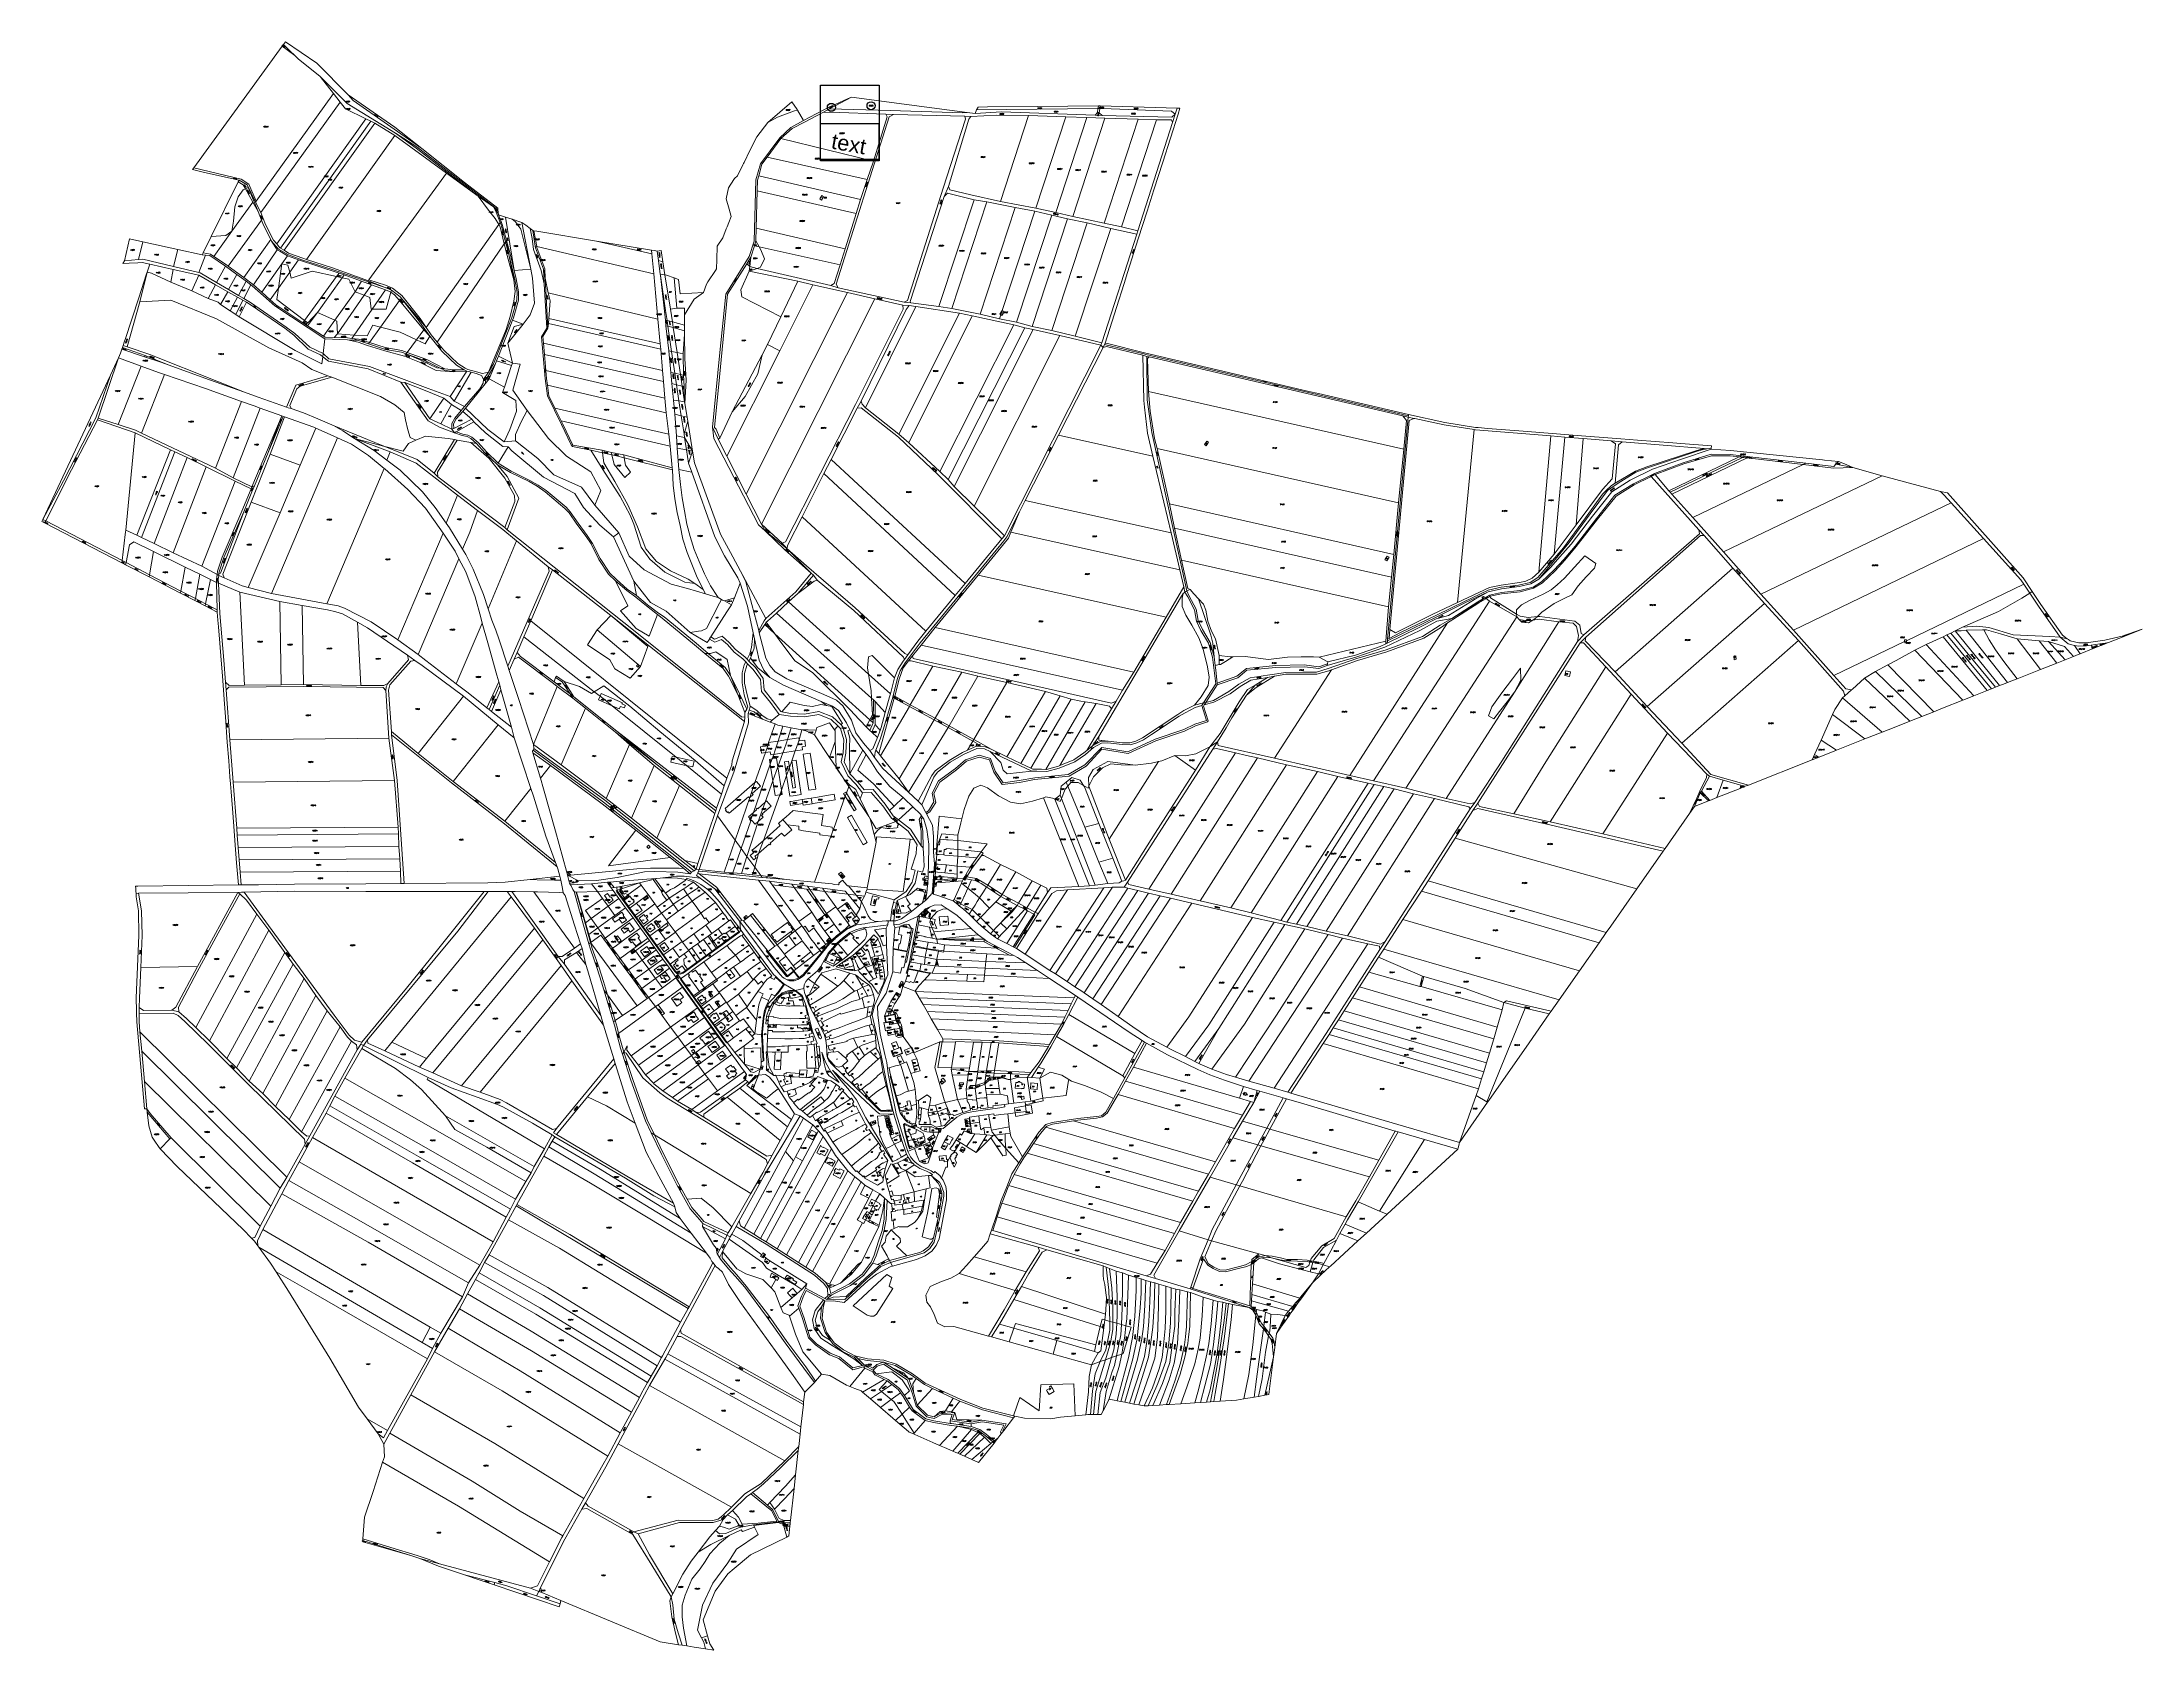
# Model space of a CAD drawing. Header units: millimetres. Extents: x -626414 to -622734, y -1174816 to -1171998.
import ezdxf
from ezdxf.enums import TextEntityAlignment as Align

# ---------------------------------------------------------------- set-up
doc = ezdxf.new("R2010")
doc.units = ezdxf.units.MM
doc.layers.add('Dobrinsko_hranice parcel', color=7, linetype='Continuous', lineweight=0)
doc.layers.add('Dobrinsko_parcelní čísla', color=7, linetype='Continuous', lineweight=0)
doc.layers.add('Dobřínsko_LV_10001', color=7, linetype='Continuous')
doc.styles.get("Standard").update_dxf_attribs({"font": 'arial.ttf'})
doc.styles.add('Style-ITALICS', font='ITALICS.shx')

# ---------------------------------------------------------------- blocks, each defined once
blk = doc.blocks.new('test_block')
for points in [[(0, 98.4), (76.3, 98.4), (76.3, 0), (0, 0)], [(0, 48.8), (75.6, 48.8), (75.6, 1.7), (0, 1.7)]]:
    blk.add_lwpolyline(points, close=True)
blk.add_text('text', height=20, rotation=349.6952).set_placement((12.8, 16.4))

msp = doc.modelspace()

# ---------------------------------------------------------------- linework, layer by layer
at = {"layer": 'Dobrinsko_hranice parcel', "color": 7, "linetype": 'Continuous', "lineweight": 13}
for p, q in [((-625990.76, -1172002.81), (-625987.41, -1171998.2)), ((-625987.41, -1171998.2), (-625932.2, -1172035.2)), ((-626147.7, -1172218.62), (-625992.92, -1172005.78)), ((-625992.92, -1172005.78), (-625990.76, -1172002.81)), ((-625971.01, -1172021.8), (-625992.92, -1172005.78)), ((-625990.76, -1172002.81), (-625978.89, -1172014.22)), ((-625978.89, -1172014.22), (-625971.01, -1172021.8)), ((-625971.01, -1172021.8), (-625965.15, -1172027.43)), ((-625965.15, -1172027.43), (-625926.39, -1172058.92)), ((-625932.2, -1172035.2), (-625877.46, -1172090.98)), ((-625926.39, -1172058.92), (-625879.13, -1172106.1)), ((-625903.18, -1172088.6), (-625926.39, -1172058.92)), ((-625903.18, -1172088.6), (-626039.02, -1172277.23)), ((-625891.5, -1172103.54), (-626030.78, -1172296.96)), ((-625891.5, -1172103.54), (-625903.18, -1172088.6)), ((-625882.07, -1172115.6), (-625891.5, -1172103.54)), ((-625879.13, -1172106.1), (-625794.49, -1172158.22)), ((-625868.47, -1172100.74), (-625877.46, -1172090.98)), ((-625877.46, -1172090.98), (-625795.94, -1172147.24)), ((-625748.68, -1172184.79), (-625868.47, -1172100.74)), ((-625142.19, -1172139.29), (-625100.12, -1172103.11)), ((-625100.12, -1172103.11), (-625090.87, -1172116.72)), ((-625034.92, -1172112.54), (-625025.61, -1172108.36)), ((-624995.25, -1172094.75), (-625033.85, -1172115.35)), ((-625025.61, -1172108.36), (-625022.76, -1172107.09)), ((-625022.76, -1172107.09), (-625002.66, -1172098.07)), ((-624995.25, -1172094.75), (-625002.66, -1172098.07)), ((-624894.55, -1172108.38), (-624995.25, -1172094.75)), ((-624894.55, -1172108.38), (-624792.76, -1172121.74)), ((-624670.24, -1172111.17), (-624757.01, -1172112)), ((-624670.24, -1172111.17), (-624562.9, -1172110.15)), ((-624562.9, -1172110.15), (-624563.54, -1172114.55)), ((-624562.9, -1172110.15), (-624559.87, -1172110.12)), ((-624559.87, -1172110.12), (-624560.5, -1172114.52)), ((-624559.87, -1172110.12), (-624424.94, -1172114.24)), ((-626002.72, -1172352.15), (-625846.53, -1172132.84)), ((-625996.17, -1172359.47), (-625837.76, -1172137.05)), ((-625830.99, -1172140.3), (-625989.8, -1172363.3)), ((-625846.53, -1172132.84), (-625882.07, -1172115.6)), ((-625846.53, -1172132.84), (-625837.76, -1172137.05)), ((-625837.76, -1172137.05), (-625830.99, -1172140.3)), ((-625795.84, -1172162.01), (-625830.99, -1172140.3)), ((-625795.94, -1172147.24), (-625748.68, -1172184.79)), ((-625161.21, -1172164.17), (-625142.19, -1172139.29)), ((-625142.19, -1172139.29), (-625125.14, -1172129.86)), ((-625125.14, -1172129.86), (-625095.55, -1172118.93)), ((-625102.04, -1172147.79), (-625121.07, -1172166.04)), ((-625079.29, -1172135.8), (-625102.04, -1172147.79)), ((-625077.97, -1172138.49), (-625099.59, -1172149.57)), ((-625095.55, -1172118.93), (-625090.11, -1172117.85)), ((-625090.87, -1172116.72), (-625090.11, -1172117.85)), ((-625090.11, -1172117.85), (-625079.29, -1172135.8)), ((-625079.29, -1172135.8), (-625034.92, -1172112.54)), ((-625045.92, -1172121.68), (-625077.97, -1172138.49)), ((-625033.85, -1172115.35), (-625045.92, -1172121.68)), ((-625032.87, -1172121.11), (-625045.92, -1172121.68)), ((-625033.85, -1172115.35), (-625034.92, -1172112.54)), ((-624927.8, -1172118.27), (-625033.85, -1172115.35)), ((-624935.27, -1172124.97), (-625032.87, -1172121.11)), ((-624929.17, -1172129.54), (-625022.23, -1172422.85)), ((-624957.07, -1172207.02), (-624933, -1172129.4)), ((-624921.95, -1172125.44), (-624935.27, -1172124.97)), ((-624933, -1172129.4), (-624935.27, -1172124.97)), ((-624921.95, -1172125.44), (-624929.17, -1172129.54)), ((-624800.24, -1172122.24), (-624927.8, -1172118.27)), ((-624796.86, -1172128.2), (-624921.95, -1172125.44)), ((-624795.64, -1172133.31), (-624834.89, -1172254.21)), ((-624825.38, -1172251.66), (-624789.81, -1172133.6)), ((-624792.76, -1172121.74), (-624800.24, -1172122.24)), ((-624786.42, -1172128.7), (-624796.86, -1172128.2)), ((-624796.86, -1172128.2), (-624795.64, -1172133.31)), ((-624792.76, -1172121.74), (-624778.91, -1172123.28)), ((-624789.81, -1172133.6), (-624786.42, -1172128.7)), ((-624786.42, -1172128.7), (-624740.71, -1172126.64)), ((-624778.91, -1172123.28), (-624776.16, -1172117.08)), ((-624732.47, -1172120.83), (-624778.91, -1172123.28)), ((-624776.16, -1172117.08), (-624773.46, -1172112.15)), ((-624776.16, -1172117.08), (-624563.54, -1172114.55)), ((-624773.46, -1172112.15), (-624757.01, -1172112)), ((-624740.71, -1172126.64), (-624685.14, -1172127.12)), ((-624685.14, -1172127.12), (-624734.41, -1172277.47)), ((-624568.45, -1172126.25), (-624732.47, -1172120.83)), ((-624685.14, -1172127.12), (-624619.87, -1172129.2)), ((-624619.87, -1172129.2), (-624672.2, -1172289.48)), ((-624582.78, -1172130.35), (-624637.2, -1172297.03)), ((-624619.87, -1172129.2), (-624582.78, -1172130.35)), ((-624551.63, -1172131.79), (-624607.85, -1172303.96)), ((-624582.78, -1172130.35), (-624551.63, -1172131.79)), ((-624564.59, -1172121.82), (-624568.45, -1172126.25)), ((-624568.45, -1172126.25), (-624556.08, -1172127.1)), ((-624563.54, -1172114.55), (-624564.59, -1172121.82)), ((-624563.54, -1172114.55), (-624560.5, -1172114.52)), ((-624560.5, -1172114.52), (-624561.62, -1172122.25)), ((-624561.62, -1172122.25), (-624556.08, -1172127.1)), ((-624560.5, -1172114.52), (-624555.82, -1172114.46)), ((-624434.27, -1172130.05), (-624556.08, -1172127.1)), ((-624555.82, -1172114.46), (-624434.61, -1172119.48)), ((-624493.21, -1172133.24), (-624552.77, -1172315.6)), ((-624551.63, -1172131.79), (-624493.21, -1172133.24)), ((-624461.23, -1172134.39), (-624522.56, -1172322.23)), ((-624432.87, -1172139.03), (-624493.78, -1172329.03)), ((-624493.21, -1172133.24), (-624461.23, -1172134.39)), ((-624461.23, -1172134.39), (-624434.88, -1172134.59)), ((-624450.01, -1172208.86), (-624423.11, -1172124.55)), ((-624434.88, -1172134.59), (-624432.87, -1172139.03)), ((-624434.61, -1172119.48), (-624428.36, -1172124.97)), ((-624428.36, -1172124.97), (-624434.27, -1172130.05)), ((-624428.36, -1172124.97), (-624432.87, -1172139.03)), ((-624424.94, -1172114.24), (-624428.36, -1172124.97)), ((-624424.94, -1172114.24), (-624419.87, -1172114.39)), ((-624419.87, -1172114.39), (-624423.11, -1172124.55)), ((-625795.84, -1172162.01), (-625950.46, -1172379.16)), ((-625705.39, -1172227.97), (-625795.84, -1172162.01)), ((-625757.25, -1172181.82), (-625794.49, -1172158.22)), ((-625794.49, -1172158.22), (-625758.6, -1172184.03)), ((-625758.6, -1172184.03), (-625649.47, -1172268.47)), ((-625675.02, -1172246.32), (-625757.25, -1172181.82)), ((-625748.68, -1172184.79), (-625673.71, -1172244.35)), ((-625173.36, -1172188.62), (-625161.21, -1172164.17)), ((-625121.07, -1172166.04), (-625154.71, -1172211.71)), ((-625119.18, -1172167.19), (-625143.32, -1172200.16)), ((-625099.59, -1172149.57), (-625119.18, -1172167.19)), ((-625119.18, -1172167.19), (-624957.07, -1172207.02)), ((-626150.05, -1172221.86), (-626147.7, -1172218.62)), ((-626150.05, -1172221.86), (-626129.37, -1172226.62)), ((-626147.7, -1172218.62), (-626065.03, -1172238.54)), ((-625185.75, -1172213.57), (-625195.15, -1172232.5)), ((-625184.66, -1172211.38), (-625185.75, -1172213.57)), ((-625183.58, -1172209.21), (-625184.66, -1172211.38)), ((-625183.58, -1172209.21), (-625173.36, -1172188.62)), ((-625154.71, -1172211.71), (-625163.23, -1172239.95)), ((-625152.35, -1172212.5), (-625158.06, -1172232.93)), ((-625143.32, -1172200.16), (-625152.35, -1172212.5)), ((-625143.32, -1172200.16), (-624967.96, -1172238.95)), ((-624967.96, -1172238.95), (-624957.07, -1172207.02)), ((-624450.01, -1172208.86), (-624465.49, -1172257.38)), ((-626129.37, -1172226.62), (-626068.65, -1172240.58)), ((-626117.38, -1172339.06), (-626070.04, -1172243.39)), ((-626070.36, -1172269.28), (-626061.4, -1172257.3)), ((-626070.04, -1172243.39), (-626068.65, -1172240.58)), ((-626070.04, -1172243.39), (-626061.3, -1172248.42)), ((-626068.65, -1172240.58), (-626054.65, -1172248.59)), ((-626065.03, -1172238.54), (-626051.44, -1172247.4)), ((-626061.4, -1172257.3), (-626057.28, -1172255.45)), ((-626061.3, -1172248.42), (-626057.28, -1172255.45)), ((-626057.28, -1172255.45), (-626052.82, -1172253.44)), ((-626057.28, -1172255.45), (-626044.74, -1172278.88)), ((-626054.65, -1172248.59), (-626040.17, -1172278.83)), ((-626054.65, -1172248.59), (-626052.82, -1172253.44)), ((-626052.82, -1172253.44), (-626035.49, -1172295.32)), ((-626051.44, -1172247.4), (-626039.02, -1172277.23)), ((-625841.08, -1172414.98), (-625705.39, -1172227.97)), ((-625705.39, -1172227.97), (-625649.47, -1172268.47)), ((-625614.99, -1172292.16), (-625675.02, -1172246.32)), ((-625673.71, -1172244.35), (-625615.25, -1172289.3)), ((-625215.23, -1172273.09), (-625211.18, -1172253.75)), ((-625206.98, -1172247.37), (-625211.18, -1172253.75)), ((-625200.29, -1172237.21), (-625206.98, -1172247.37)), ((-625200.29, -1172237.21), (-625195.15, -1172232.5)), ((-625163.23, -1172239.95), (-625165.95, -1172347.09)), ((-625160.11, -1172240.25), (-625160.65, -1172259.21)), ((-625158.06, -1172232.93), (-625160.11, -1172240.25)), ((-625158.06, -1172232.93), (-624979.61, -1172274.14)), ((-624979.61, -1172274.14), (-624967.96, -1172238.95)), ((-624834.89, -1172254.21), (-624897.13, -1172451.46)), ((-624833.35, -1172269.26), (-624825.38, -1172251.66)), ((-624822.97, -1172257.37), (-624825.38, -1172251.66)), ((-624786.17, -1172266.23), (-624822.97, -1172257.37)), ((-624477.34, -1172294.53), (-624465.49, -1172257.38)), ((-626081.37, -1172329.9), (-626044.74, -1172278.88)), ((-626078.64, -1172312.26), (-626076.29, -1172286.88)), ((-626076.29, -1172286.88), (-626070.36, -1172269.28)), ((-626044.74, -1172278.88), (-626035.49, -1172295.32)), ((-626039.02, -1172277.23), (-626040.17, -1172278.83)), ((-626040.17, -1172278.83), (-626030.78, -1172296.96)), ((-626035.49, -1172295.32), (-626029.31, -1172310.25)), ((-625623.1, -1172287.21), (-625649.47, -1172268.47)), ((-625649.47, -1172268.47), (-625631.48, -1172293.14)), ((-625631.48, -1172293.14), (-625619.83, -1172307.33)), ((-625623.1, -1172287.21), (-625617.81, -1172293.63)), ((-625619.42, -1172293.51), (-625623.1, -1172287.21)), ((-625610.96, -1172314.68), (-625619.42, -1172293.51)), ((-625617.81, -1172293.63), (-625614.21, -1172301.19)), ((-625615.25, -1172289.3), (-625614.99, -1172292.16)), ((-625614.99, -1172292.16), (-625614.21, -1172301.19)), ((-625210.05, -1172291.3), (-625215.23, -1172273.09)), ((-625210.05, -1172291.3), (-625206.35, -1172304.28)), ((-625160.65, -1172259.21), (-625162.49, -1172324.55)), ((-625160.65, -1172259.21), (-624987.12, -1172298.97)), ((-625051.2, -1172273.2), (-625047.6, -1172267.49)), ((-625047.98, -1172275.22), (-625051.2, -1172273.2)), ((-625044.39, -1172269.51), (-625047.98, -1172275.22)), ((-625047.6, -1172267.49), (-625044.39, -1172269.51)), ((-624987.12, -1172298.97), (-624979.61, -1172274.14)), ((-624892.85, -1172452.75), (-624833.35, -1172269.26)), ((-624842.31, -1172461.82), (-624780.68, -1172274.56)), ((-624833.35, -1172269.26), (-624827.22, -1172263.01)), ((-624827.22, -1172263.01), (-624780.68, -1172274.56)), ((-624758.26, -1172278.43), (-624819.71, -1172465.14)), ((-624734.41, -1172277.47), (-624786.17, -1172266.23)), ((-624780.68, -1172274.56), (-624758.26, -1172278.43)), ((-624708.52, -1172288.26), (-624770.08, -1172475.32)), ((-624758.26, -1172278.43), (-624708.52, -1172288.26)), ((-624672.2, -1172289.48), (-624734.41, -1172277.47)), ((-624674.22, -1172294.6), (-624731.41, -1172468.82)), ((-624708.52, -1172288.26), (-624674.22, -1172294.6)), ((-624674.22, -1172294.6), (-624644.19, -1172301.4)), ((-624637.2, -1172297.03), (-624672.2, -1172289.48)), ((-624492.9, -1172343.29), (-624477.34, -1172294.53)), ((-626112.7, -1172373.83), (-626081.37, -1172329.9)), ((-626091.81, -1172337.08), (-626081.37, -1172329.9)), ((-626029.31, -1172310.25), (-626087.74, -1172390.85)), ((-626081.37, -1172329.9), (-626078.64, -1172312.26)), ((-626030.78, -1172296.96), (-626022.11, -1172317.78)), ((-626029.31, -1172310.25), (-626025.72, -1172318.93)), ((-626025.72, -1172318.93), (-626013.17, -1172344.38)), ((-626022.11, -1172317.78), (-626008.09, -1172345.72)), ((-625613.41, -1172318.15), (-625740.64, -1172498.75)), ((-625613.41, -1172318.15), (-625619.83, -1172307.33)), ((-625614.21, -1172301.19), (-625609.58, -1172312.72)), ((-625614.21, -1172301.19), (-625601.92, -1172305.16)), ((-625610.96, -1172314.68), (-625613.41, -1172318.15)), ((-625613.41, -1172318.15), (-625611.1, -1172322.05)), ((-625611.1, -1172322.05), (-625603.91, -1172352)), ((-625609.58, -1172312.72), (-625610.96, -1172314.68)), ((-625609.32, -1172318.79), (-625610.96, -1172314.68)), ((-625609.58, -1172312.72), (-625607.4, -1172318.14)), ((-625601.66, -1172348.71), (-625609.32, -1172318.79)), ((-625607.4, -1172318.14), (-625599.82, -1172346.01)), ((-625586.65, -1172398.87), (-625601.92, -1172305.16)), ((-625601.92, -1172305.16), (-625590.4, -1172308.87)), ((-625590.4, -1172308.87), (-625584.39, -1172313.31)), ((-625590.4, -1172308.87), (-625575.19, -1172313.77)), ((-625584.39, -1172313.31), (-625575.12, -1172326.31)), ((-625575.19, -1172313.77), (-625572.95, -1172314.5)), ((-625575.12, -1172326.31), (-625557.51, -1172396.3)), ((-625572.95, -1172314.5), (-625557.51, -1172396.3)), ((-625572.95, -1172314.5), (-625566.27, -1172319.49)), ((-625558.48, -1172325.31), (-625566.27, -1172319.49)), ((-625555.34, -1172342.37), (-625558.48, -1172325.31)), ((-625558.48, -1172325.31), (-625553.88, -1172328.73)), ((-625549.6, -1172355.83), (-625553.88, -1172328.73)), ((-625553.88, -1172328.73), (-625551.9, -1172329.06)), ((-625547.15, -1172356.39), (-625551.9, -1172329.06)), ((-625551.9, -1172329.06), (-625546.68, -1172329.92)), ((-625442.28, -1172347.11), (-625546.68, -1172329.92)), ((-625214.84, -1172325.63), (-625221.16, -1172341.52)), ((-625213.35, -1172321.88), (-625214.84, -1172325.63)), ((-625210.42, -1172314.52), (-625213.35, -1172321.88)), ((-625210.42, -1172314.52), (-625206.35, -1172304.28)), ((-625162.49, -1172324.55), (-625163.11, -1172346.43)), ((-625162.49, -1172324.55), (-625006.29, -1172360.42)), ((-625006.29, -1172360.42), (-624997.24, -1172331.04)), ((-624997.24, -1172331.04), (-624987.12, -1172298.97)), ((-624644.19, -1172301.4), (-624706.05, -1172489.37)), ((-624617.02, -1172308.32), (-624679, -1172496.65)), ((-624582.28, -1172315.25), (-624644.4, -1172503.97)), ((-624644.19, -1172301.4), (-624617.02, -1172308.32)), ((-624607.85, -1172303.96), (-624637.2, -1172297.03)), ((-624617.02, -1172308.32), (-624582.28, -1172315.25)), ((-624552.77, -1172315.6), (-624607.85, -1172303.96)), ((-624541.24, -1172325.17), (-624603.37, -1172513.96)), ((-624582.28, -1172315.25), (-624541.24, -1172325.17)), ((-624522.56, -1172322.23), (-624552.77, -1172315.6)), ((-624541.24, -1172325.17), (-624495.6, -1172334.72)), ((-624493.78, -1172329.03), (-624522.56, -1172322.23)), ((-624493.78, -1172329.03), (-624495.6, -1172334.72)), ((-626269.58, -1172381.69), (-626260.67, -1172342.97)), ((-626260.67, -1172342.97), (-626237.43, -1172348.17)), ((-626237.43, -1172348.17), (-626244.88, -1172379.29)), ((-626237.43, -1172348.17), (-626176.16, -1172361.87)), ((-626176.16, -1172361.87), (-626183.42, -1172391.67)), ((-626176.16, -1172361.87), (-626133.39, -1172371.43)), ((-626133.39, -1172371.43), (-626131.61, -1172367.84)), ((-626131.61, -1172367.84), (-626117.38, -1172339.06)), ((-626131.61, -1172367.84), (-626118.57, -1172369.87)), ((-626117.38, -1172339.06), (-626091.81, -1172337.08)), ((-626013.17, -1172344.38), (-626060.41, -1172411.06)), ((-626001.76, -1172362.6), (-626043.5, -1172423.57)), ((-626013.17, -1172344.38), (-626011.62, -1172347.51)), ((-626011.62, -1172347.51), (-625999.64, -1172361.36)), ((-626001.76, -1172362.6), (-626011.62, -1172347.51)), ((-626008.09, -1172345.72), (-626002.72, -1172352.15)), ((-626002.72, -1172352.15), (-625997.07, -1172358.93)), ((-625997.31, -1172364.81), (-626001.76, -1172362.6)), ((-625999.64, -1172361.36), (-625982.28, -1172371.38)), ((-625983.69, -1172373.24), (-625997.31, -1172364.81)), ((-625997.07, -1172358.93), (-625996.17, -1172359.47)), ((-625996.17, -1172359.47), (-625989.8, -1172363.3)), ((-625989.8, -1172363.3), (-625981.87, -1172368.06)), ((-625981.87, -1172368.06), (-625957.19, -1172376.97)), ((-625721.48, -1172524.27), (-625603.91, -1172352)), ((-625603.91, -1172352), (-625601.66, -1172348.71)), ((-625603.91, -1172352), (-625599.06, -1172372.21)), ((-625601.66, -1172348.71), (-625599.82, -1172346.01)), ((-625596.06, -1172370.6), (-625601.66, -1172348.71)), ((-625599.82, -1172346.01), (-625593.38, -1172369.7)), ((-625599.82, -1172346.01), (-625596.06, -1172370.6)), ((-625552.58, -1172361.95), (-625555.34, -1172342.37)), ((-625539.39, -1172398.85), (-625552.58, -1172361.95)), ((-625549.6, -1172355.83), (-625547.15, -1172356.39)), ((-625549.12, -1172358.84), (-625549.6, -1172355.83)), ((-625535.38, -1172396.31), (-625549.12, -1172358.84)), ((-625547.15, -1172356.39), (-625341.79, -1172404.23)), ((-625546.8, -1172358.42), (-625547.15, -1172356.39)), ((-625533.06, -1172395.85), (-625546.8, -1172358.42)), ((-625442.28, -1172347.11), (-625345.19, -1172369.27)), ((-625442.28, -1172347.11), (-625346.21, -1172362.93)), ((-625346.21, -1172362.93), (-625345.19, -1172369.27)), ((-625340.51, -1172363.87), (-625346.21, -1172362.93)), ((-625345.19, -1172369.27), (-625341.79, -1172404.23)), ((-625335.97, -1172364.62), (-625340.51, -1172363.87)), ((-625335.97, -1172364.62), (-625328.93, -1172363.8)), ((-625333.79, -1172381.37), (-625335.97, -1172364.62)), ((-625328.93, -1172363.8), (-625325.91, -1172383.21)), ((-625230.86, -1172355.79), (-625231.58, -1172379.57)), ((-625230.86, -1172355.79), (-625221.16, -1172341.52)), ((-625165.95, -1172347.09), (-625174.84, -1172374.04)), ((-625165.73, -1172355.33), (-625171.59, -1172375.26)), ((-625163.11, -1172346.43), (-625165.73, -1172355.33)), ((-625165.73, -1172355.33), (-625157.14, -1172357.24)), ((-625163.11, -1172346.43), (-625157.14, -1172357.24)), ((-625157.14, -1172357.24), (-625015.18, -1172388.8)), ((-625157.14, -1172357.24), (-625154.12, -1172362.71)), ((-625154.12, -1172362.71), (-625148.18, -1172378.49)), ((-625015.18, -1172388.8), (-625006.29, -1172360.42)), ((-624495.6, -1172334.72), (-624556.79, -1172525.59)), ((-624511.64, -1172402.02), (-624492.9, -1172343.29)), ((-626272.26, -1172386.45), (-626269.58, -1172381.69)), ((-626261.42, -1172385.83), (-626272.26, -1172386.45)), ((-626269.58, -1172381.69), (-626244.88, -1172379.29)), ((-626246.4, -1172384.98), (-626261.42, -1172385.83)), ((-626238.71, -1172384.54), (-626246.4, -1172384.98)), ((-626244.88, -1172379.29), (-626237.53, -1172378.58)), ((-626230.75, -1172404.22), (-626244.62, -1172446.57)), ((-626229.81, -1172401.36), (-626242.35, -1172453.56)), ((-626225.34, -1172387.7), (-626238.71, -1172384.54)), ((-626237.53, -1172378.58), (-626183.42, -1172391.67)), ((-626229.81, -1172401.36), (-626230.75, -1172404.22)), ((-626229.81, -1172401.36), (-626225.34, -1172387.7)), ((-626222.16, -1172403.17), (-626229.81, -1172401.36)), ((-626225.34, -1172387.7), (-626184.19, -1172396.97)), ((-626188.12, -1172419.07), (-626222.16, -1172403.17)), ((-626184.19, -1172396.97), (-626188.12, -1172419.07)), ((-626184.19, -1172396.97), (-626139.33, -1172407.08)), ((-626183.42, -1172391.67), (-626138.92, -1172402.44)), ((-626127.56, -1172371.78), (-626138.92, -1172402.44)), ((-626138.92, -1172402.44), (-626137.08, -1172402.88)), ((-626137.08, -1172402.88), (-626108.1, -1172419.89)), ((-626133.39, -1172371.43), (-626127.56, -1172371.78)), ((-626127.56, -1172371.78), (-626120.05, -1172372.23)), ((-626120.05, -1172372.23), (-626092.39, -1172391.08)), ((-626118.57, -1172369.87), (-626112.7, -1172373.83)), ((-626112.7, -1172373.83), (-626090.5, -1172388.8)), ((-626092.39, -1172391.08), (-626108.1, -1172419.89)), ((-626092.39, -1172391.08), (-626072.56, -1172405.67)), ((-626090.5, -1172388.8), (-626087.74, -1172390.85)), ((-626087.74, -1172390.85), (-626060.41, -1172411.06)), ((-626072.56, -1172405.67), (-626087.29, -1172432.1)), ((-626072.56, -1172405.67), (-626056.39, -1172417.57)), ((-625993.9, -1172386.72), (-626028.88, -1172436.72)), ((-625999.67, -1172429.52), (-625993.9, -1172386.72)), ((-625979.96, -1172401.8), (-625999.67, -1172429.52)), ((-625983.69, -1172373.24), (-625993.9, -1172386.72)), ((-625993.9, -1172386.72), (-625982.97, -1172389.59)), ((-625983.69, -1172373.24), (-625964.5, -1172380.05)), ((-625982.97, -1172389.59), (-625979.96, -1172401.8)), ((-625982.28, -1172371.38), (-625958.56, -1172379.77)), ((-625964.5, -1172380.05), (-625979.96, -1172401.8)), ((-625979.96, -1172401.8), (-625977.42, -1172412.1)), ((-625977.42, -1172412.1), (-625940.63, -1172399.6)), ((-625964.5, -1172380.05), (-625893.43, -1172403.13)), ((-625958.56, -1172379.77), (-625905.38, -1172396.74)), ((-625957.19, -1172376.97), (-625950.46, -1172379.16)), ((-625950.46, -1172379.16), (-625904.93, -1172393.98)), ((-625940.63, -1172399.6), (-625897.82, -1172409.16)), ((-625905.38, -1172396.74), (-625812.55, -1172428.35)), ((-625904.93, -1172393.98), (-625842.07, -1172416.9)), ((-625893.43, -1172403.13), (-625897.82, -1172409.16)), ((-625893.43, -1172403.13), (-625884.54, -1172406.25)), ((-625884.54, -1172406.25), (-625888.14, -1172411.32)), ((-625884.54, -1172406.25), (-625854.03, -1172417.18)), ((-625599.06, -1172372.21), (-625587.33, -1172414.78)), ((-625596.06, -1172370.6), (-625587.33, -1172414.78)), ((-625596.06, -1172370.6), (-625585.61, -1172414.25)), ((-625593.38, -1172369.7), (-625586.65, -1172398.87)), ((-625557.51, -1172396.3), (-625586.65, -1172398.87)), ((-625586.65, -1172398.87), (-625583.38, -1172413.08)), ((-625557.51, -1172396.3), (-625554.51, -1172412.19)), ((-625533.95, -1172422.02), (-625539.39, -1172398.85)), ((-625532.19, -1172412.06), (-625535.38, -1172396.31)), ((-625533.95, -1172422.02), (-625535.38, -1172396.31)), ((-625532.19, -1172412.06), (-625533.06, -1172395.85)), ((-625341.79, -1172404.23), (-625335.11, -1172483.69)), ((-625330.7, -1172404.99), (-625333.79, -1172381.37)), ((-625325.91, -1172383.21), (-625333.79, -1172381.37)), ((-625330.38, -1172407.41), (-625330.7, -1172404.99)), ((-625322.36, -1172405.98), (-625330.7, -1172404.99)), ((-625325.91, -1172383.21), (-625322.36, -1172405.98)), ((-625322.36, -1172405.98), (-625312.76, -1172466.44)), ((-625322.36, -1172405.98), (-625319.47, -1172407.02)), ((-625247.03, -1172418.56), (-625234.01, -1172398.72)), ((-625232.08, -1172395.78), (-625234.01, -1172398.72)), ((-625231.58, -1172379.57), (-625232.08, -1172395.78)), ((-625174.84, -1172374.04), (-625215.69, -1172439.94)), ((-625212.48, -1172440.2), (-625178.86, -1172386.81)), ((-625174.72, -1172400.06), (-625189.22, -1172432.33)), ((-625171.59, -1172375.26), (-625178.86, -1172386.81)), ((-625173.69, -1172391.93), (-625178.86, -1172386.81)), ((-625174.72, -1172400.06), (-625173.69, -1172391.93)), ((-625160.85, -1172394.91), (-625174.72, -1172400.06)), ((-625174.72, -1172400.06), (-625089.63, -1172417.35)), ((-625173.69, -1172391.93), (-625171.59, -1172375.26)), ((-625160.85, -1172394.91), (-625173.69, -1172391.93)), ((-625154.78, -1172392.66), (-625160.85, -1172394.91)), ((-625031.74, -1172424.84), (-625160.85, -1172394.91)), ((-625148.18, -1172378.49), (-625154.78, -1172392.66)), ((-625025.6, -1172421.15), (-625015.18, -1172388.8)), ((-624517.91, -1172421.66), (-624511.64, -1172402.02)), ((-626151.33, -1172434.39), (-626188.12, -1172419.07)), ((-626139.33, -1172407.08), (-626151.33, -1172434.39)), ((-626122.81, -1172447.45), (-626151.33, -1172434.39)), ((-626139.33, -1172407.08), (-626109.89, -1172423.76)), ((-626109.89, -1172423.76), (-626122.81, -1172447.45)), ((-626109.89, -1172423.76), (-626088.59, -1172435.82)), ((-626108.1, -1172419.89), (-626087.29, -1172432.1)), ((-626088.59, -1172435.82), (-626101.5, -1172458.37)), ((-626088.59, -1172435.82), (-626071.6, -1172445.44)), ((-626087.29, -1172432.1), (-626069.84, -1172442.35)), ((-626056.39, -1172417.57), (-626069.84, -1172442.35)), ((-626069.84, -1172442.35), (-626060.26, -1172447.97)), ((-626060.41, -1172411.06), (-626043.5, -1172423.57)), ((-626047.98, -1172423.75), (-626060.26, -1172447.97)), ((-626056.39, -1172417.57), (-626047.98, -1172423.75)), ((-626047.98, -1172423.75), (-626045.74, -1172425.4)), ((-626045.74, -1172425.4), (-626005.91, -1172460.86)), ((-626028.88, -1172436.72), (-626043.5, -1172423.57)), ((-626028.88, -1172436.72), (-626014.19, -1172449.94)), ((-625999.67, -1172429.52), (-626014.19, -1172449.94)), ((-626002.39, -1172449.66), (-625999.67, -1172429.52)), ((-625897.82, -1172409.16), (-625953.96, -1172486.26)), ((-625888.14, -1172411.32), (-625931.41, -1172472.32)), ((-625865.27, -1172435.76), (-625901.06, -1172485.74)), ((-625897.82, -1172409.16), (-625888.14, -1172411.32)), ((-625849.37, -1172441.94), (-625896.02, -1172509.9)), ((-625888.14, -1172411.32), (-625876.55, -1172413.91)), ((-625876.55, -1172413.91), (-625865.27, -1172435.76)), ((-625854.03, -1172417.18), (-625865.27, -1172435.76)), ((-625865.27, -1172435.76), (-625849.37, -1172441.94)), ((-625854.03, -1172417.18), (-625836.86, -1172423.71)), ((-625836.86, -1172423.71), (-625849.37, -1172441.94)), ((-625849.37, -1172441.94), (-625839.42, -1172445.8)), ((-625842.07, -1172416.9), (-625841.08, -1172414.98)), ((-625842.07, -1172416.9), (-625812.55, -1172428.35)), ((-625841.08, -1172414.98), (-625811.85, -1172424.59)), ((-625836.86, -1172423.71), (-625811.87, -1172432.36)), ((-625811.87, -1172432.36), (-625835.3, -1172466.19)), ((-625812.55, -1172428.35), (-625801.54, -1172433.06)), ((-625811.87, -1172432.36), (-625804.82, -1172435.2)), ((-625811.85, -1172424.59), (-625799.93, -1172429.54)), ((-625811.2, -1172466.22), (-625802.62, -1172436.78)), ((-625804.82, -1172435.2), (-625802.62, -1172436.78)), ((-625802.62, -1172436.78), (-625801.54, -1172433.06)), ((-625802.62, -1172436.78), (-625796.54, -1172441.16)), ((-625801.54, -1172433.06), (-625786.28, -1172444.6)), ((-625799.93, -1172429.54), (-625783.63, -1172442.4)), ((-625796.54, -1172441.16), (-625787.64, -1172451.38)), ((-625783.63, -1172442.4), (-625751.5, -1172483.01)), ((-625587.33, -1172414.78), (-625584.98, -1172435.74)), ((-625584.98, -1172435.74), (-625586.97, -1172452.21)), ((-625581.53, -1172436.44), (-625585.61, -1172414.25)), ((-625583.38, -1172413.08), (-625578.81, -1172435.79)), ((-625581.66, -1172449.89), (-625581.53, -1172436.44)), ((-625578.81, -1172435.79), (-625578.93, -1172450.36)), ((-625554.51, -1172412.19), (-625551.27, -1172455.96)), ((-625529.65, -1172499.55), (-625533.95, -1172422.02)), ((-625526.96, -1172437.84), (-625532.19, -1172412.06)), ((-625527.45, -1172499.98), (-625532.19, -1172412.06)), ((-625526.96, -1172437.84), (-625523.43, -1172451.89)), ((-625526.96, -1172437.84), (-625335.11, -1172483.69)), ((-625321.28, -1172485.63), (-625330.38, -1172407.41)), ((-625321.24, -1172468.73), (-625330.38, -1172407.41)), ((-625319.47, -1172407.02), (-625306.39, -1172411.7)), ((-625306.39, -1172411.7), (-625301.8, -1172464.45)), ((-625306.39, -1172411.7), (-625298.64, -1172414.36)), ((-625298.64, -1172414.36), (-625295.98, -1172439.59)), ((-625295.98, -1172439.59), (-625254.82, -1172437.08)), ((-625254.82, -1172437.08), (-625271.38, -1172449.01)), ((-625254.82, -1172437.08), (-625249.71, -1172422.65)), ((-625249.71, -1172422.65), (-625247.03, -1172418.56)), ((-625212.48, -1172440.2), (-625226.8, -1172585.69)), ((-625215.69, -1172439.94), (-625226.51, -1172548.04)), ((-625189.22, -1172432.33), (-625187.78, -1172445.05)), ((-625179.88, -1172790.67), (-625002.36, -1172437.28)), ((-625063.21, -1172423.74), (-625121.27, -1172539.31)), ((-625119.38, -1172479.99), (-625089.63, -1172417.35)), ((-625089.63, -1172417.35), (-625063.21, -1172423.74)), ((-625063.21, -1172423.74), (-625002.36, -1172437.28)), ((-625031.74, -1172424.84), (-625025.6, -1172421.15)), ((-625018.56, -1172428.76), (-625031.74, -1172424.84)), ((-625022.23, -1172422.85), (-625018.56, -1172428.76)), ((-624903.26, -1172454.3), (-625018.56, -1172428.76)), ((-625002.36, -1172437.28), (-624954.71, -1172448.45)), ((-624531.34, -1172463.78), (-624517.91, -1172421.66)), ((-626244.62, -1172446.57), (-626268.5, -1172519.5)), ((-626242.35, -1172453.56), (-626265.09, -1172532.19)), ((-626188.03, -1172450.65), (-626242.35, -1172453.56)), ((-626108.38, -1172483.22), (-626188.03, -1172450.65)), ((-626105.33, -1172454.26), (-626122.81, -1172447.45)), ((-626101.5, -1172458.37), (-626105.33, -1172454.26)), ((-626084.33, -1172469.16), (-626101.5, -1172458.37)), ((-626071.6, -1172445.44), (-626084.33, -1172469.16)), ((-626074.51, -1172475.97), (-626084.33, -1172469.16)), ((-626061.98, -1172450.9), (-626074.51, -1172475.97)), ((-626068.41, -1172479.66), (-626074.51, -1172475.97)), ((-626071.6, -1172445.44), (-626061.98, -1172450.9)), ((-626068.41, -1172479.66), (-626055.78, -1172454.4)), ((-625970.26, -1172538.97), (-626068.41, -1172479.66)), ((-626061.98, -1172450.9), (-626055.78, -1172454.4)), ((-626060.26, -1172447.97), (-626048.38, -1172454.94)), ((-626055.78, -1172454.4), (-626049.47, -1172457.98)), ((-626049.47, -1172457.98), (-625988.43, -1172499.5)), ((-626048.38, -1172454.94), (-625985.94, -1172497.79)), ((-626014.19, -1172449.94), (-626004.54, -1172458.62)), ((-626005.91, -1172460.86), (-625918.43, -1172518.36)), ((-626004.54, -1172458.62), (-625956.74, -1172490.08)), ((-625953.96, -1172486.26), (-626002.39, -1172449.66)), ((-625931.41, -1172472.32), (-625948.57, -1172495.46)), ((-625931.41, -1172472.32), (-625948.32, -1172490.53)), ((-625901.06, -1172485.74), (-625931.41, -1172472.32)), ((-625835.3, -1172466.19), (-625866.89, -1172511.79)), ((-625839.42, -1172445.8), (-625837.2, -1172466.19)), ((-625837.2, -1172466.19), (-625835.3, -1172466.19)), ((-625835.3, -1172466.19), (-625811.2, -1172466.22)), ((-625820.95, -1172497.99), (-625787.64, -1172451.38)), ((-625787.64, -1172451.38), (-625744.72, -1172502.75)), ((-625786.28, -1172444.6), (-625740.64, -1172498.75)), ((-625786.28, -1172444.6), (-625754.99, -1172485.12)), ((-625593.39, -1172479.46), (-625600.91, -1172502.28)), ((-625586.97, -1172452.21), (-625593.39, -1172479.46)), ((-625590.58, -1172480.77), (-625581.66, -1172449.89)), ((-625578.93, -1172450.36), (-625587.93, -1172481.79)), ((-625558.49, -1172476.46), (-625570.93, -1172492.71)), ((-625558.49, -1172476.46), (-625551.27, -1172455.96)), ((-625523.43, -1172451.89), (-625525.98, -1172482.95)), ((-625318.63, -1172486.34), (-625321.24, -1172468.73)), ((-625312.76, -1172466.44), (-625301.8, -1172464.45)), ((-625312.76, -1172466.44), (-625309.32, -1172488.84)), ((-625301.8, -1172464.45), (-625288.31, -1172464.74)), ((-625288.31, -1172464.74), (-625288.22, -1172476.32)), ((-625271.38, -1172449.01), (-625288.22, -1172476.32)), ((-625288.22, -1172476.32), (-625288.07, -1172494.54)), ((-625187.78, -1172445.05), (-625119.38, -1172479.99)), ((-624954.71, -1172448.45), (-625152.96, -1172843.11)), ((-624904.8, -1172466.5), (-624988.2, -1172633.38)), ((-624899.5, -1172467.26), (-624978.39, -1172627.7)), ((-624970.64, -1172639.25), (-624882.58, -1172461.92)), ((-624954.71, -1172448.45), (-624905.73, -1172459.14)), ((-624912.26, -1172685.56), (-624806.41, -1172473.16)), ((-624905.73, -1172459.14), (-624894.23, -1172459.88)), ((-624905.73, -1172459.14), (-624904.8, -1172466.5)), ((-624897.13, -1172451.46), (-624903.26, -1172454.3)), ((-624891.77, -1172455.31), (-624903.26, -1172454.3)), ((-624894.23, -1172459.88), (-624899.5, -1172467.26)), ((-624784.08, -1172478.38), (-624894.98, -1172700.53)), ((-624894.23, -1172459.88), (-624882.58, -1172461.92)), ((-624891.77, -1172455.31), (-624892.85, -1172452.75)), ((-624842.31, -1172461.82), (-624891.77, -1172455.31)), ((-624882.58, -1172461.92), (-624806.41, -1172473.16)), ((-624819.71, -1172465.14), (-624842.31, -1172461.82)), ((-624770.08, -1172475.32), (-624819.71, -1172465.14)), ((-624806.41, -1172473.16), (-624784.08, -1172478.38)), ((-624784.08, -1172478.38), (-624710.75, -1172494.15)), ((-624736.32, -1172483.28), (-624770.08, -1172475.32)), ((-624733.96, -1172476.32), (-624736.32, -1172483.28)), ((-624735.45, -1172475.38), (-624731.41, -1172468.82)), ((-624733.96, -1172476.32), (-624735.45, -1172475.38)), ((-624731.41, -1172468.82), (-624733.96, -1172476.32)), ((-624732.15, -1172477.46), (-624733.96, -1172476.32)), ((-624728.11, -1172470.91), (-624732.15, -1172477.46)), ((-624731.41, -1172468.82), (-624728.11, -1172470.91)), ((-624551.12, -1172525.78), (-624531.34, -1172463.78)), ((-626016.54, -1172534.16), (-626108.38, -1172483.22)), ((-625988.43, -1172499.5), (-625972.68, -1172511.76)), ((-625985.94, -1172497.79), (-625970.95, -1172509.12)), ((-625972.68, -1172511.76), (-625947.72, -1172536.29)), ((-625970.95, -1172509.12), (-625944.83, -1172533.13)), ((-625953.96, -1172486.26), (-625956.74, -1172490.08)), ((-625956.74, -1172490.08), (-625948.57, -1172495.46)), ((-625948.32, -1172490.53), (-625953.96, -1172486.26)), ((-625948.57, -1172495.46), (-625921.01, -1172513.6)), ((-625901.06, -1172485.74), (-625921.01, -1172513.6)), ((-625921.01, -1172513.6), (-625918.03, -1172515.56)), ((-625918.03, -1172515.56), (-625901.8, -1172516.07)), ((-625896.02, -1172509.9), (-625901.8, -1172516.07)), ((-625901.8, -1172516.07), (-625878.94, -1172516.79)), ((-625897.33, -1172487.39), (-625901.06, -1172485.74)), ((-625896.02, -1172509.9), (-625897.33, -1172487.39)), ((-625866.89, -1172511.79), (-625896.02, -1172509.9)), ((-625866.89, -1172511.79), (-625870.97, -1172517.68)), ((-625844.37, -1172513.25), (-625866.89, -1172511.79)), ((-625834.35, -1172494.54), (-625844.37, -1172513.25)), ((-625840.26, -1172525.02), (-625820.95, -1172497.99)), ((-625820.95, -1172497.99), (-625834.35, -1172494.54)), ((-625790.94, -1172505.71), (-625820.95, -1172497.99)), ((-625786.51, -1172506.9), (-625790.94, -1172505.71)), ((-625757.6, -1172520.15), (-625786.51, -1172506.9)), ((-625744.72, -1172502.75), (-625757.6, -1172520.15)), ((-625754.99, -1172485.12), (-625734.6, -1172514)), ((-625751.5, -1172483.01), (-625740.64, -1172498.75)), ((-625744.72, -1172502.75), (-625734.6, -1172514)), ((-625734.6, -1172514), (-625742.6, -1172527.03)), ((-625740.64, -1172498.75), (-625731.91, -1172511.4)), ((-625734.6, -1172514), (-625713.23, -1172540.24)), ((-625731.91, -1172511.4), (-625721.48, -1172524.27)), ((-625600.91, -1172502.28), (-625631.38, -1172577.12)), ((-625622.73, -1172562.1), (-625598.63, -1172502.19)), ((-625596.23, -1172502.86), (-625614.28, -1172548.72)), ((-625598.63, -1172502.19), (-625590.58, -1172480.77)), ((-625570.93, -1172492.71), (-625597.74, -1172525.88)), ((-625586.33, -1172496.6), (-625597.74, -1172525.88)), ((-625589.46, -1172485.67), (-625596.23, -1172502.86)), ((-625587.93, -1172481.79), (-625589.46, -1172485.67)), ((-625570.93, -1172492.71), (-625589.46, -1172485.67)), ((-625570.93, -1172492.71), (-625586.33, -1172496.6)), ((-625538.82, -1172514.82), (-625529.65, -1172499.55)), ((-625532.54, -1172587.68), (-625538.82, -1172514.82)), ((-625536.34, -1172514.16), (-625527.45, -1172499.98)), ((-625535.32, -1172526.03), (-625536.34, -1172514.16)), ((-625526.7, -1172491.7), (-625527.45, -1172499.98)), ((-625525.98, -1172482.95), (-625526.7, -1172491.7)), ((-625526.7, -1172491.7), (-625329.6, -1172536.29)), ((-625525.98, -1172482.95), (-625331, -1172527.28)), ((-625335.11, -1172483.69), (-625331, -1172527.28)), ((-625318.63, -1172486.34), (-625321.28, -1172485.63)), ((-625320.61, -1172495.35), (-625321.28, -1172485.63)), ((-625315.53, -1172539.44), (-625320.61, -1172495.35)), ((-625320.61, -1172495.35), (-625317.16, -1172496.27)), ((-625317.16, -1172496.27), (-625318.63, -1172486.34)), ((-625309.32, -1172488.84), (-625318.63, -1172486.34)), ((-625310.63, -1172540.41), (-625317.16, -1172496.27)), ((-625317.16, -1172496.27), (-625307.79, -1172498.79)), ((-625288.07, -1172494.54), (-625309.32, -1172488.84)), ((-625309.32, -1172488.84), (-625307.79, -1172498.79)), ((-625307.79, -1172498.79), (-625287.99, -1172504.1)), ((-625307.79, -1172498.79), (-625301.09, -1172542.36)), ((-625287.94, -1172510.45), (-625290.55, -1172544.51)), ((-625288.07, -1172494.54), (-625287.99, -1172504.1)), ((-625287.99, -1172504.1), (-625287.94, -1172510.45)), ((-625287.94, -1172510.45), (-625287.79, -1172552.72)), ((-625119.38, -1172479.99), (-625142.87, -1172528.07)), ((-624840.4, -1172750.82), (-624710.75, -1172494.15)), ((-624691.98, -1172499.14), (-624826.04, -1172765.13)), ((-624815.37, -1172777.16), (-624676.9, -1172502.32)), ((-624630.52, -1172512.84), (-624780.46, -1172811.54)), ((-624706.05, -1172489.37), (-624736.32, -1172483.28)), ((-624710.75, -1172494.15), (-624691.98, -1172499.14)), ((-624679, -1172496.65), (-624706.05, -1172489.37)), ((-624691.98, -1172499.14), (-624676.9, -1172502.32)), ((-624644.4, -1172503.97), (-624679, -1172496.65)), ((-624676.9, -1172502.32), (-624630.52, -1172512.84)), ((-624603.37, -1172513.96), (-624644.4, -1172503.97)), ((-624630.52, -1172512.84), (-624558.59, -1172529.61)), ((-624556.79, -1172525.59), (-624603.37, -1172513.96)), ((-626315.59, -1172657.55), (-626279.97, -1172551.87)), ((-626294.11, -1172582.11), (-626279.97, -1172551.87)), ((-626279.97, -1172551.87), (-626276.68, -1172543.31)), ((-626240.52, -1172566.1), (-626279.97, -1172551.87)), ((-626276.68, -1172543.31), (-626274.08, -1172536.52)), ((-626274.08, -1172536.52), (-626273.11, -1172533.57)), ((-626274.08, -1172536.52), (-626234.24, -1172549.89)), ((-626273.11, -1172533.57), (-626271.89, -1172529.84)), ((-626273.11, -1172533.57), (-626233.36, -1172547.59)), ((-626269.46, -1172522.41), (-626271.89, -1172529.84)), ((-626271.89, -1172529.84), (-626265.09, -1172532.19)), ((-626268.5, -1172519.5), (-626269.46, -1172522.41)), ((-626265.09, -1172532.19), (-626225.36, -1172545.94)), ((-626234.24, -1172549.89), (-626233.36, -1172547.59)), ((-626234.24, -1172549.89), (-626203.81, -1172560.1)), ((-626233.36, -1172547.59), (-626192.97, -1172564.04)), ((-626225.36, -1172545.94), (-626107.93, -1172592.58)), ((-625958.28, -1172560.27), (-626016.54, -1172534.16)), ((-625923.65, -1172562.25), (-625970.26, -1172538.97)), ((-625947.72, -1172536.29), (-625926.12, -1172546.44)), ((-625944.83, -1172533.13), (-625921.11, -1172544.33)), ((-625926.12, -1172546.44), (-625921.88, -1172549.75)), ((-625921.88, -1172549.75), (-625923.65, -1172562.25)), ((-625921.11, -1172544.33), (-625921.88, -1172549.75)), ((-625921.88, -1172549.75), (-625911.97, -1172557.49)), ((-625918.43, -1172518.36), (-625921.11, -1172544.33)), ((-625921.11, -1172544.33), (-625911.64, -1172553.65)), ((-625918.43, -1172518.36), (-625878.95, -1172519.91)), ((-625860.04, -1172524), (-625878.95, -1172519.91)), ((-625878.95, -1172519.91), (-625859.13, -1172521.41)), ((-625878.94, -1172516.79), (-625870.97, -1172517.68)), ((-625870.97, -1172517.68), (-625859.16, -1172519.01)), ((-625870.97, -1172517.68), (-625859.13, -1172521.41)), ((-625843.79, -1172529.96), (-625860.04, -1172524)), ((-625859.16, -1172519.01), (-625840.26, -1172525.02)), ((-625859.13, -1172521.41), (-625841.78, -1172527.14)), ((-625812.97, -1172539.19), (-625843.79, -1172529.96)), ((-625841.78, -1172527.14), (-625840.26, -1172525.02)), ((-625841.78, -1172527.14), (-625811.95, -1172537)), ((-625840.26, -1172525.02), (-625812.47, -1172533.87)), ((-625778.63, -1172548.55), (-625812.97, -1172539.19)), ((-625812.47, -1172533.87), (-625783.72, -1172538.8)), ((-625811.95, -1172537), (-625784.21, -1172541.52)), ((-625784.21, -1172541.52), (-625775.73, -1172544.64)), ((-625783.72, -1172538.8), (-625774.02, -1172542.32)), ((-625752.57, -1172559.34), (-625778.63, -1172548.55)), ((-625774.02, -1172542.32), (-625775.73, -1172544.64)), ((-625775.73, -1172544.64), (-625740.96, -1172557.41)), ((-625775.73, -1172544.64), (-625750.11, -1172555.65)), ((-625757.6, -1172520.15), (-625774.02, -1172542.32)), ((-625774.02, -1172542.32), (-625739.54, -1172554.84)), ((-625742.6, -1172527.03), (-625757.6, -1172520.15)), ((-625721.48, -1172524.27), (-625710.15, -1172538.26)), ((-625713.23, -1172540.24), (-625687.91, -1172564.27)), ((-625710.15, -1172538.26), (-625685.52, -1172561.86)), ((-625614.28, -1172548.72), (-625617.66, -1172557.1)), ((-625589.78, -1172561.19), (-625614.28, -1172548.72)), ((-625597.74, -1172525.88), (-625589.78, -1172561.19)), ((-625535.32, -1172526.03), (-625326.48, -1172574.18)), ((-625533.6, -1172546.06), (-625535.32, -1172526.03)), ((-625531.21, -1172573.98), (-625533.6, -1172546.06)), ((-625533.6, -1172546.06), (-625324.82, -1172593.42)), ((-625331, -1172527.28), (-625329.6, -1172536.29)), ((-625329.6, -1172536.29), (-625326.48, -1172574.18)), ((-625315.53, -1172539.44), (-625310.63, -1172540.41)), ((-625311.94, -1172577.16), (-625315.53, -1172539.44)), ((-625304.95, -1172578.79), (-625310.63, -1172540.41)), ((-625310.63, -1172540.41), (-625301.09, -1172542.36)), ((-625301.09, -1172542.36), (-625290.55, -1172544.51)), ((-625301.09, -1172542.36), (-625295.15, -1172581.05)), ((-625290.55, -1172544.51), (-625289.94, -1172582.25)), ((-625287.79, -1172552.72), (-625285.22, -1172591.05)), ((-625239.07, -1172673.42), (-625226.51, -1172548.04)), ((-625121.27, -1172539.31), (-625214.07, -1172724.06)), ((-625204.35, -1172646.47), (-625151.89, -1172546.52)), ((-625151.89, -1172546.52), (-625159.82, -1172579.55)), ((-625142.87, -1172528.07), (-625151.89, -1172546.52)), ((-625121.27, -1172539.31), (-625142.87, -1172528.07)), ((-624558.59, -1172529.61), (-624727.18, -1172863.43)), ((-624632.46, -1172687.04), (-624554.16, -1172533.53)), ((-624557.2, -1172526.86), (-624558.59, -1172529.61)), ((-624554.16, -1172533.53), (-624558.59, -1172529.61)), ((-624556.79, -1172525.59), (-624557.2, -1172526.86)), ((-624552.09, -1172528.22), (-624554.16, -1172533.53)), ((-624554.16, -1172533.53), (-624548.66, -1172531.73)), ((-624551.12, -1172525.78), (-624552.09, -1172528.22)), ((-624552.09, -1172528.22), (-624483.45, -1172544.98)), ((-624546.76, -1172526.88), (-624551.12, -1172525.78)), ((-624548.66, -1172531.73), (-624485.06, -1172546.75)), ((-624546.76, -1172526.88), (-624481.85, -1172543.19)), ((-624477.83, -1172549.12), (-624485.06, -1172546.75)), ((-624485.06, -1172546.75), (-624483.4, -1172626.51)), ((-624483.45, -1172544.98), (-624479.83, -1172546.16)), ((-624344.54, -1172575.29), (-624481.85, -1172543.19)), ((-624479.83, -1172546.16), (-624019.63, -1172653.41)), ((-624477.83, -1172549.12), (-624477.1, -1172625.52)), ((-624474.03, -1172550), (-624477.83, -1172549.12)), ((-624476.46, -1172552.94), (-624474.03, -1172550)), ((-624474.84, -1172610.79), (-624476.46, -1172552.94)), ((-624029.4, -1172653.33), (-624474.03, -1172550)), ((-626412.35, -1172834.98), (-626294.11, -1172582.11)), ((-626294.11, -1172582.11), (-626319.94, -1172656.7)), ((-626240.52, -1172566.1), (-626280.32, -1172668.83)), ((-626209.75, -1172577.21), (-626240.52, -1172566.1)), ((-626199.44, -1172580.73), (-626239.42, -1172683.91)), ((-626199.44, -1172580.73), (-626209.75, -1172577.21)), ((-626203.81, -1172560.1), (-626192.97, -1172564.04)), ((-626127.65, -1172605.2), (-626199.44, -1172580.73)), ((-626192.97, -1172564.04), (-626120.43, -1172590.41)), ((-625969.17, -1172599.72), (-625912.9, -1172582.98)), ((-625906.16, -1172585.82), (-625961.81, -1172601.43)), ((-625941.11, -1172572.19), (-625958.28, -1172560.27)), ((-625912.9, -1172582.98), (-625941.11, -1172572.19)), ((-625906.16, -1172585.82), (-625912.9, -1172582.98)), ((-625911.97, -1172557.49), (-625842.48, -1172570.9)), ((-625911.64, -1172553.65), (-625840.27, -1172566.82)), ((-625820.91, -1172619.59), (-625906.16, -1172585.82)), ((-625842.48, -1172570.9), (-625785.07, -1172594.48)), ((-625840.27, -1172566.82), (-625737.42, -1172605.47)), ((-625723.13, -1172574.1), (-625752.57, -1172559.34)), ((-625750.11, -1172555.65), (-625722.21, -1172568.99)), ((-625740.96, -1172557.41), (-625716.37, -1172569.79)), ((-625739.54, -1172554.84), (-625708.38, -1172570.88)), ((-625692.49, -1172576.03), (-625723.13, -1172574.1)), ((-625722.21, -1172568.99), (-625716.37, -1172569.79)), ((-625716.37, -1172569.79), (-625708.38, -1172570.88)), ((-625716.37, -1172569.79), (-625708.8, -1172573.6)), ((-625708.8, -1172573.6), (-625692.49, -1172576.03)), ((-625708.38, -1172570.88), (-625693.07, -1172572.83)), ((-625669.39, -1172575.05), (-625698.82, -1172619.46)), ((-625693.07, -1172572.83), (-625674.45, -1172572.8)), ((-625692.49, -1172576.03), (-625669.39, -1172575.05)), ((-625662.05, -1172577.09), (-625692.01, -1172627.39)), ((-625687.91, -1172564.27), (-625674.45, -1172572.8)), ((-625685.52, -1172561.86), (-625672.54, -1172569.99)), ((-625674.45, -1172572.8), (-625669.39, -1172575.05)), ((-625672.54, -1172569.99), (-625667.57, -1172572.2)), ((-625669.39, -1172575.05), (-625662.05, -1172577.09)), ((-625667.57, -1172572.2), (-625652.41, -1172576.12)), ((-625662.05, -1172577.09), (-625653.31, -1172579.33)), ((-625653.31, -1172579.33), (-625644.04, -1172582.87)), ((-625652.41, -1172576.12), (-625641.86, -1172579.3)), ((-625644.04, -1172582.87), (-625641.3, -1172586.74)), ((-625641.86, -1172579.3), (-625631.38, -1172577.12)), ((-625641.3, -1172586.74), (-625640.24, -1172589.58)), ((-625640.24, -1172589.58), (-625640.93, -1172596.39)), ((-625631.38, -1172577.12), (-625640.24, -1172589.58)), ((-625637.4, -1172597.41), (-625630.46, -1172588.76)), ((-625620.09, -1172563.12), (-625636.24, -1172590.28)), ((-625631.38, -1172577.12), (-625622.73, -1172562.1)), ((-625630.46, -1172588.76), (-625620.09, -1172563.12)), ((-625603.74, -1172602.87), (-625630.46, -1172588.76)), ((-625617.66, -1172557.1), (-625620.09, -1172563.12)), ((-625617.66, -1172557.1), (-625591.05, -1172565)), ((-625591.05, -1172565), (-625603.74, -1172602.87)), ((-625589.78, -1172561.19), (-625591.05, -1172565)), ((-625589.78, -1172561.19), (-625576.12, -1172562.87)), ((-625576.12, -1172562.87), (-625588.93, -1172608.5)), ((-625528.13, -1172618.59), (-625532.54, -1172587.68)), ((-625531.21, -1172573.98), (-625322.43, -1172622.37)), ((-625530.02, -1172587.78), (-625531.21, -1172573.98)), ((-625528.38, -1172599.61), (-625530.02, -1172587.78)), ((-625326.48, -1172574.18), (-625324.82, -1172593.42)), ((-625310.19, -1172596.92), (-625311.94, -1172577.16)), ((-625311.94, -1172577.16), (-625304.95, -1172578.79)), ((-625301.99, -1172598.82), (-625304.95, -1172578.79)), ((-625304.95, -1172578.79), (-625295.15, -1172581.05)), ((-625295.15, -1172581.05), (-625289.94, -1172582.25)), ((-625295.15, -1172581.05), (-625292.06, -1172601.16)), ((-625289.94, -1172582.25), (-625288.56, -1172601.98)), ((-625226.8, -1172585.69), (-625235.5, -1172674.04)), ((-625159.82, -1172579.55), (-625182.01, -1172619.2)), ((-624193.85, -1172610.51), (-624344.54, -1172575.29)), ((-626064.62, -1172627.98), (-626127.65, -1172605.2)), ((-626120.43, -1172590.41), (-626059.34, -1172612.16)), ((-626107.93, -1172592.58), (-626059.34, -1172612.16)), ((-626059.34, -1172612.16), (-626035.34, -1172620.71)), ((-626035.34, -1172620.71), (-625985.48, -1172638.09)), ((-625985.48, -1172638.09), (-625969.17, -1172599.72)), ((-625967.33, -1172605.97), (-625979.58, -1172635.53)), ((-625961.81, -1172601.43), (-625967.33, -1172605.97)), ((-625795.46, -1172634.06), (-625820.91, -1172619.59)), ((-625785.07, -1172594.48), (-625778.46, -1172594.78)), ((-625785.07, -1172594.48), (-625737.31, -1172662.15)), ((-625778.46, -1172594.78), (-625734.21, -1172658.65)), ((-625778.46, -1172594.78), (-625739.72, -1172610.29)), ((-625739.72, -1172610.29), (-625709.82, -1172622.44)), ((-625737.42, -1172605.47), (-625698.82, -1172619.46)), ((-625709.82, -1172622.44), (-625734.21, -1172658.65)), ((-625709.82, -1172622.44), (-625696.63, -1172633.26)), ((-625698.82, -1172619.46), (-625692.01, -1172627.39)), ((-625673.89, -1172636.72), (-625646.64, -1172605.95)), ((-625637.4, -1172597.41), (-625671.81, -1172639.72)), ((-625640.93, -1172596.39), (-625646.64, -1172605.95)), ((-625636.24, -1172590.28), (-625637.4, -1172597.41)), ((-625603.74, -1172602.87), (-625607, -1172612.6)), ((-625607, -1172612.6), (-625583.55, -1172626.28)), ((-625588.93, -1172608.5), (-625563.97, -1172644.22)), ((-625583.55, -1172626.28), (-625582.64, -1172645.05)), ((-625528.38, -1172599.61), (-625320.04, -1172647.83)), ((-625525.77, -1172618.34), (-625528.38, -1172599.61)), ((-625503.59, -1172668.77), (-625528.13, -1172618.59)), ((-625515.29, -1172639.64), (-625525.77, -1172618.34)), ((-625324.82, -1172593.42), (-625322.43, -1172622.37)), ((-625322.43, -1172622.37), (-625320.04, -1172647.83)), ((-625310.19, -1172596.92), (-625301.99, -1172598.82)), ((-625307.62, -1172625.69), (-625310.19, -1172596.92)), ((-625307.62, -1172625.69), (-625297.8, -1172627.11)), ((-625305.14, -1172650.3), (-625307.62, -1172625.69)), ((-625297.8, -1172627.11), (-625301.99, -1172598.82)), ((-625301.99, -1172598.82), (-625292.06, -1172601.16)), ((-625292.06, -1172601.16), (-625288.56, -1172601.98)), ((-625292.06, -1172601.16), (-625287.84, -1172628.59)), ((-625288.56, -1172601.98), (-625287.84, -1172628.59)), ((-625285.22, -1172591.05), (-625287.32, -1172631.98)), ((-625182.01, -1172619.2), (-625204.35, -1172646.47)), ((-624483.4, -1172626.51), (-624482.07, -1172638.08)), ((-624477.1, -1172625.52), (-624469.16, -1172682.69)), ((-624474.84, -1172610.79), (-624027.58, -1172711.5)), ((-624472.01, -1172645.32), (-624474.84, -1172610.79)), ((-624193.85, -1172610.51), (-624177.25, -1172614.39)), ((-624177.25, -1172614.39), (-624019.45, -1172651.27)), ((-626319.94, -1172656.7), (-626376.29, -1172767.48)), ((-626362.26, -1172747.8), (-626316.51, -1172660.39)), ((-626316.51, -1172660.39), (-626315.59, -1172657.55)), ((-626251.07, -1172682.86), (-626316.51, -1172660.39)), ((-626315.59, -1172657.55), (-626280.32, -1172668.83)), ((-626064.62, -1172627.98), (-626110.1, -1172745.32)), ((-626031.83, -1172639.75), (-626079.1, -1172761.75)), ((-626042.28, -1172636), (-626064.62, -1172627.98)), ((-626031.83, -1172639.75), (-626042.28, -1172636)), ((-625993.72, -1172653.41), (-626031.83, -1172639.75)), ((-626017.49, -1172717.88), (-625993.72, -1172653.41)), ((-625989.01, -1172655.1), (-626014.22, -1172720.8)), ((-625999.69, -1172667.61), (-625993.72, -1172653.41)), ((-625997.13, -1172668.74), (-625991.16, -1172654.33)), ((-625991.16, -1172654.33), (-625993.72, -1172653.41)), ((-625989.01, -1172655.1), (-625991.16, -1172654.33)), ((-625937.94, -1172673.5), (-625989.01, -1172655.1)), ((-625985.48, -1172638.09), (-625982.55, -1172639.11)), ((-625982.55, -1172639.11), (-625977.61, -1172640.78)), ((-625979.58, -1172635.53), (-625977.61, -1172640.78)), ((-625977.61, -1172640.78), (-625955.57, -1172648.25)), ((-625955.57, -1172648.25), (-625930.39, -1172658.74)), ((-625930.39, -1172658.74), (-625902.06, -1172671.15)), ((-625779.21, -1172647.69), (-625795.46, -1172634.06)), ((-625776.88, -1172660.13), (-625779.21, -1172647.69)), ((-625772.77, -1172678.05), (-625776.88, -1172660.13)), ((-625737.31, -1172662.15), (-625717.31, -1172673.09)), ((-625734.21, -1172658.65), (-625715.26, -1172667.35)), ((-625696.63, -1172633.26), (-625715.26, -1172667.35)), ((-625696.63, -1172633.26), (-625679.43, -1172644.05)), ((-625690.81, -1172657.4), (-625695.8, -1172666.92)), ((-625688.32, -1172658.87), (-625692.68, -1172667.1)), ((-625660.93, -1172659.47), (-625692.47, -1172675.82)), ((-625692.01, -1172627.39), (-625673.89, -1172636.72)), ((-625679.43, -1172644.05), (-625690.81, -1172657.4)), ((-625676.74, -1172645.59), (-625688.32, -1172658.87)), ((-625657.02, -1172663.69), (-625688.04, -1172681.2)), ((-625673.89, -1172636.72), (-625679.43, -1172644.05)), ((-625671.81, -1172639.72), (-625676.74, -1172645.59)), ((-625676.74, -1172645.59), (-625660.93, -1172659.47)), ((-625632.6, -1172677.56), (-625671.81, -1172639.72)), ((-625660.93, -1172659.47), (-625657.02, -1172663.69)), ((-625657.02, -1172663.69), (-625636.97, -1172683.43)), ((-625582.64, -1172645.05), (-625594.16, -1172677.34)), ((-625563.97, -1172644.22), (-625574.33, -1172663.95)), ((-625563.97, -1172644.22), (-625526.63, -1172692.79)), ((-625515.29, -1172639.64), (-625315.79, -1172685.38)), ((-625504.11, -1172662.35), (-625515.29, -1172639.64)), ((-625504.11, -1172662.35), (-625313.25, -1172706.58)), ((-625501.35, -1172667.96), (-625504.11, -1172662.35)), ((-625320.04, -1172647.83), (-625315.79, -1172685.38)), ((-625305.14, -1172650.3), (-625293.82, -1172653.18)), ((-625302.36, -1172688.12), (-625305.14, -1172650.3)), ((-625296.72, -1172634.43), (-625297.8, -1172627.11)), ((-625297.8, -1172627.11), (-625287.84, -1172628.59)), ((-625293.82, -1172653.18), (-625296.72, -1172634.43)), ((-625288.88, -1172685.15), (-625293.82, -1172653.18)), ((-625293.82, -1172653.18), (-625283.55, -1172655.76)), ((-625288.88, -1172685.15), (-625282.46, -1172662.62)), ((-625287.84, -1172628.59), (-625287.32, -1172631.98)), ((-625287.32, -1172631.98), (-625283.55, -1172655.76)), ((-625283.55, -1172655.76), (-625282.46, -1172662.62)), ((-625282.46, -1172662.62), (-625274.15, -1172714.99)), ((-625204.35, -1172646.47), (-625226.14, -1172692.24)), ((-624988.2, -1172633.38), (-625110.86, -1172874.05)), ((-625030.96, -1172730.11), (-624985.29, -1172639.76)), ((-624985.29, -1172639.76), (-624978.39, -1172627.7)), ((-624985.29, -1172639.76), (-624978.54, -1172639.2)), ((-624978.54, -1172639.2), (-624913.25, -1172690.91)), ((-624978.39, -1172627.7), (-624977.01, -1172632.67)), ((-624977.01, -1172632.67), (-624970.64, -1172639.25)), ((-624970.64, -1172639.25), (-624912.26, -1172685.56)), ((-624482.07, -1172638.08), (-624476.86, -1172683.84)), ((-624464.34, -1172693.28), (-624472.01, -1172645.32)), ((-624019.83, -1172655.55), (-624046.44, -1172937.65)), ((-624018.18, -1172661.81), (-624039.88, -1172895.42)), ((-624029.4, -1172653.33), (-624022.8, -1172661.46)), ((-624019.83, -1172655.55), (-624029.4, -1172653.33)), ((-624022.8, -1172661.46), (-624027.58, -1172711.5)), ((-624019.63, -1172653.41), (-624019.83, -1172655.55)), ((-624010.15, -1172657.81), (-624019.83, -1172655.55)), ((-624019.45, -1172651.27), (-624019.63, -1172653.41)), ((-624019.45, -1172651.27), (-623955.97, -1172665.31)), ((-624010.15, -1172657.81), (-624018.18, -1172661.81)), ((-624008.45, -1172658.2), (-624010.15, -1172657.81)), ((-623956.73, -1172669.14), (-624008.45, -1172658.2)), ((-626280.32, -1172668.83), (-626250.21, -1172678.21)), ((-626267.39, -1172853.44), (-626251.07, -1172682.86)), ((-626188.98, -1172712.76), (-626251.07, -1172682.86)), ((-626250.21, -1172678.21), (-626239.42, -1172683.91)), ((-626239.42, -1172683.91), (-626110.1, -1172745.32)), ((-626046.11, -1172777.99), (-625999.69, -1172667.61)), ((-626017.49, -1172717.88), (-625997.13, -1172668.74)), ((-625896.04, -1172691.88), (-626012.07, -1172964.79)), ((-625961.53, -1172739.79), (-625934.05, -1172675.15)), ((-625934.05, -1172675.15), (-625937.94, -1172673.5)), ((-625908.87, -1172685.85), (-625934.05, -1172675.15)), ((-625896.04, -1172691.88), (-625908.87, -1172685.85)), ((-625902.06, -1172671.15), (-625886.93, -1172679.5)), ((-625902.06, -1172671.15), (-625830.72, -1172700.19)), ((-625871.84, -1172703.25), (-625896.04, -1172691.88)), ((-625886.93, -1172679.5), (-625866.2, -1172693.34)), ((-625803.96, -1172716.26), (-625866.2, -1172693.34)), ((-625866.2, -1172693.34), (-625832.24, -1172714.27)), ((-625813.17, -1172707.2), (-625866.2, -1172693.34)), ((-625830.72, -1172700.19), (-625813.17, -1172707.2)), ((-625768.78, -1172691.39), (-625772.77, -1172678.05)), ((-625758.73, -1172696.23), (-625771.62, -1172701.66)), ((-625758.73, -1172696.23), (-625768.78, -1172691.39)), ((-625741.77, -1172689.08), (-625758.73, -1172696.23)), ((-625702.47, -1172692.98), (-625741.77, -1172689.08)), ((-625691.25, -1172694.95), (-625726.54, -1172753.76)), ((-625686.51, -1172695.78), (-625721.02, -1172752.34)), ((-625717.31, -1172673.09), (-625691.31, -1172683.34)), ((-625715.26, -1172667.35), (-625695.67, -1172676.96)), ((-625691.25, -1172694.95), (-625702.47, -1172692.98)), ((-625695.8, -1172666.92), (-625695.67, -1172676.96)), ((-625692.47, -1172675.82), (-625695.67, -1172676.96)), ((-625691.31, -1172683.34), (-625695.67, -1172676.96)), ((-625692.68, -1172667.1), (-625692.47, -1172675.82)), ((-625688.04, -1172681.2), (-625691.31, -1172683.34)), ((-625691.31, -1172683.34), (-625677.75, -1172688.07)), ((-625686.51, -1172695.78), (-625691.25, -1172694.95)), ((-625688.04, -1172681.2), (-625676.48, -1172685.42)), ((-625662.28, -1172700.03), (-625686.51, -1172695.78)), ((-625677.75, -1172688.07), (-625669.13, -1172689.86)), ((-625676.48, -1172685.42), (-625667.94, -1172687.45)), ((-625669.13, -1172689.86), (-625662.83, -1172692.99)), ((-625667.94, -1172687.45), (-625660.96, -1172690.57)), ((-625662.83, -1172692.99), (-625652.73, -1172701.7)), ((-625662.28, -1172700.03), (-625630.49, -1172728)), ((-625652.73, -1172701.7), (-625662.28, -1172700.03)), ((-625660.96, -1172690.57), (-625649.94, -1172699.92)), ((-625649.94, -1172699.92), (-625635.31, -1172716.41)), ((-625636.97, -1172683.43), (-625606.37, -1172707.19)), ((-625604.13, -1172698.73), (-625632.6, -1172677.56)), ((-625594.16, -1172677.34), (-625604.13, -1172698.73)), ((-625604.13, -1172698.73), (-625584.46, -1172697.13)), ((-625584.19, -1172686.08), (-625584.46, -1172697.13)), ((-625584.46, -1172697.13), (-625544.98, -1172728.06)), ((-625574.33, -1172663.95), (-625584.19, -1172686.08)), ((-625526.63, -1172692.79), (-625494.95, -1172723.76)), ((-625486.7, -1172704.38), (-625503.59, -1172668.77)), ((-625484.02, -1172704.57), (-625501.35, -1172667.96)), ((-625315.79, -1172685.38), (-625313.25, -1172706.58)), ((-625300.73, -1172709.73), (-625302.36, -1172688.12)), ((-625287.96, -1172691.12), (-625302.36, -1172688.12)), ((-625287.96, -1172691.12), (-625288.88, -1172685.15)), ((-625284.59, -1172712.92), (-625287.96, -1172691.12)), ((-625274.15, -1172714.99), (-625287.96, -1172691.12)), ((-625236.63, -1172693.26), (-625239.07, -1172673.42)), ((-625239.07, -1172673.42), (-625229.29, -1172694.42)), ((-625158.44, -1172844.53), (-625236.63, -1172693.26)), ((-625235.5, -1172674.04), (-625232.88, -1172676.79)), ((-625232.88, -1172676.79), (-625226.14, -1172692.24)), ((-625226.14, -1172692.24), (-625229.29, -1172694.42)), ((-625229.29, -1172694.42), (-625214.07, -1172724.06)), ((-624843.64, -1172757.04), (-624913.25, -1172690.91)), ((-624912.26, -1172685.56), (-624894.98, -1172700.53)), ((-624894.98, -1172700.53), (-624840.4, -1172750.82)), ((-624632.46, -1172687.04), (-624690.85, -1172801.54)), ((-624467.37, -1172723.98), (-624632.46, -1172687.04)), ((-624476.86, -1172683.84), (-624467.37, -1172723.98)), ((-624469.16, -1172682.69), (-624407.9, -1172960.33)), ((-624459.93, -1172710.47), (-624464.34, -1172693.28)), ((-624376.91, -1172703.7), (-624372.95, -1172697.68)), ((-624369.73, -1172699.79), (-624373.68, -1172705.8)), ((-624372.95, -1172697.68), (-624369.73, -1172699.79)), ((-623904.33, -1172677.49), (-623956.73, -1172669.14)), ((-623955.97, -1172665.31), (-623901.67, -1172673.62)), ((-623933.65, -1172980.27), (-623904.33, -1172677.49)), ((-623902.06, -1172677.85), (-623904.33, -1172677.49)), ((-623769.9, -1172688.63), (-623902.06, -1172677.85)), ((-623897.44, -1172673.95), (-623901.67, -1172673.62)), ((-623897.44, -1172673.95), (-623880.32, -1172675.3)), ((-623810.62, -1172680.77), (-623880.32, -1172675.3)), ((-623731.24, -1172687), (-623810.62, -1172680.77)), ((-623769.9, -1172688.63), (-623790.68, -1172927.41)), ((-623745.38, -1172690.62), (-623769.9, -1172688.63)), ((-623745.38, -1172690.62), (-623764.14, -1172895.81)), ((-623713.07, -1172693.25), (-623745.38, -1172690.62)), ((-623647.31, -1172693.59), (-623731.24, -1172687)), ((-623713.07, -1172693.25), (-623725.45, -1172844.27)), ((-623664.08, -1172697.24), (-623713.07, -1172693.25)), ((-623664.08, -1172697.24), (-623656.55, -1172702.5)), ((-623644.85, -1172698.81), (-623664.08, -1172697.24)), ((-623644.85, -1172698.81), (-623651.56, -1172704.11)), ((-623617.86, -1172695.9), (-623647.31, -1172693.59)), ((-623501.16, -1172710.52), (-623644.85, -1172698.81)), ((-623556.03, -1172700.75), (-623617.86, -1172695.9)), ((-626188.98, -1172712.76), (-626247.6, -1172862.62)), ((-626239.79, -1172866.35), (-626181.17, -1172716.49)), ((-626159.85, -1172726.67), (-626217.24, -1172877.1)), ((-626181.17, -1172716.49), (-626188.98, -1172712.76)), ((-626159.85, -1172726.67), (-626181.17, -1172716.49)), ((-626126.58, -1172742.7), (-626159.85, -1172726.67)), ((-626014.22, -1172720.8), (-626047.39, -1172804.91)), ((-626041.48, -1172775.76), (-626017.49, -1172717.88)), ((-626014.22, -1172720.8), (-625961.53, -1172739.79)), ((-625841.82, -1172722.61), (-625871.84, -1172703.25)), ((-625814.24, -1172745.41), (-625841.82, -1172722.61)), ((-625832.24, -1172714.27), (-625809.74, -1172730.95)), ((-625813.17, -1172707.2), (-625756.83, -1172729.71)), ((-625781.15, -1172715.57), (-625813.17, -1172707.2)), ((-625809.74, -1172730.95), (-625803.96, -1172716.26)), ((-625809.74, -1172730.95), (-625786.33, -1172748.31)), ((-625758.43, -1172736.16), (-625803.96, -1172716.26)), ((-625771.62, -1172701.66), (-625781.15, -1172715.57)), ((-625685.63, -1172792.66), (-625758.43, -1172736.16)), ((-625756.83, -1172729.71), (-625726.54, -1172753.76)), ((-625637.87, -1172718.1), (-625652.73, -1172701.7)), ((-625615.97, -1172739.07), (-625637.87, -1172718.1)), ((-625635.31, -1172716.41), (-625614.38, -1172736.5)), ((-625630.49, -1172728), (-625603.05, -1172762.77)), ((-625597.08, -1172707.42), (-625614.38, -1172736.5)), ((-625614.38, -1172736.5), (-625591.76, -1172750.1)), ((-625606.37, -1172707.19), (-625597.08, -1172707.42)), ((-625597.08, -1172707.42), (-625590.99, -1172714.79)), ((-625590.99, -1172714.79), (-625535.41, -1172760.58)), ((-625544.98, -1172728.06), (-625517.29, -1172756.84)), ((-625494.95, -1172723.76), (-625452.42, -1172751.37)), ((-625484.28, -1172707.38), (-625486.7, -1172704.38)), ((-625484.02, -1172704.57), (-625486.7, -1172704.38)), ((-625452.39, -1172713.34), (-625484.28, -1172707.38)), ((-625432.51, -1172713.8), (-625484.02, -1172704.57)), ((-625431.95, -1172717.97), (-625452.39, -1172713.34)), ((-625452.39, -1172713.34), (-625430.98, -1172747.57)), ((-625416.31, -1172717.71), (-625432.51, -1172713.8)), ((-625431.95, -1172717.97), (-625432.51, -1172713.8)), ((-625429.55, -1172735.92), (-625431.95, -1172717.97)), ((-625415.42, -1172721.72), (-625431.95, -1172717.97)), ((-625410.23, -1172768.39), (-625429.55, -1172735.92)), ((-625415.42, -1172721.72), (-625416.31, -1172717.71)), ((-625416.31, -1172717.71), (-625394.51, -1172721.78)), ((-625411.6, -1172738.86), (-625415.42, -1172721.72)), ((-625407.31, -1172723.56), (-625415.42, -1172721.72)), ((-625393.62, -1172726.83), (-625407.31, -1172723.56)), ((-625309.59, -1172744.71), (-625394.51, -1172721.78)), ((-625394.51, -1172721.78), (-625393.62, -1172726.83)), ((-625309.17, -1172747.91), (-625393.62, -1172726.83)), ((-625393.62, -1172726.83), (-625391.37, -1172739.62)), ((-625313.25, -1172706.58), (-625309.59, -1172744.71)), ((-625297.91, -1172747.15), (-625300.73, -1172709.73)), ((-625300.73, -1172709.73), (-625284.59, -1172712.92)), ((-625280.99, -1172736.26), (-625284.59, -1172712.92)), ((-625284.59, -1172712.92), (-625274.15, -1172714.99)), ((-625280.99, -1172736.26), (-625274.15, -1172714.99)), ((-625275.36, -1172752.03), (-625280.99, -1172736.26)), ((-625274.15, -1172714.99), (-625270.86, -1172735.72)), ((-625270.86, -1172735.72), (-625224.9, -1172860.83)), ((-625214.07, -1172724.06), (-625179.88, -1172790.67)), ((-625044.19, -1172754.63), (-625030.96, -1172730.11)), ((-624796.38, -1172947.37), (-625030.96, -1172730.11)), ((-624467.37, -1172723.98), (-624435.54, -1172858.67)), ((-624036.67, -1172805.77), (-624459.93, -1172710.47)), ((-624437.94, -1172807.71), (-624459.93, -1172710.47)), ((-624373.68, -1172705.8), (-624376.91, -1172703.7)), ((-624027.58, -1172711.5), (-624036.67, -1172805.77)), ((-623656.55, -1172702.5), (-623662.28, -1172763.72)), ((-623651.56, -1172704.11), (-623657.37, -1172771.39)), ((-623601.63, -1172742.72), (-623514.14, -1172713.99)), ((-623513.24, -1172715.57), (-623600.46, -1172744.71)), ((-623540.82, -1172729.16), (-623591.72, -1172746.61)), ((-623538.02, -1172735.62), (-623588.1, -1172754.37)), ((-623562.89, -1172784.68), (-623439.62, -1172725.45)), ((-623560.77, -1172787.07), (-623433.92, -1172726.12)), ((-623557.71, -1172790.52), (-623425.69, -1172727.08)), ((-623542, -1172701.85), (-623556.03, -1172700.75)), ((-623488.52, -1172706.05), (-623542, -1172701.85)), ((-623488.76, -1172711.53), (-623540.82, -1172729.16)), ((-623488.88, -1172720.73), (-623538.02, -1172735.62)), ((-623488.29, -1172723.31), (-623536.89, -1172737.68)), ((-623514.14, -1172713.99), (-623501.16, -1172710.52)), ((-623504.78, -1172713.01), (-623513.24, -1172715.57)), ((-623495.8, -1172710.96), (-623504.78, -1172713.01)), ((-623495.8, -1172710.96), (-623501.16, -1172710.52)), ((-623488.71, -1172710.06), (-623495.8, -1172710.96)), ((-623455.57, -1172720.96), (-623488.88, -1172720.73)), ((-623488.71, -1172710.06), (-623488.76, -1172711.53)), ((-623488.76, -1172711.53), (-623455.21, -1172714.13)), ((-623488.52, -1172706.05), (-623488.71, -1172710.06)), ((-623455.7, -1172723.56), (-623488.29, -1172723.31)), ((-623439.62, -1172725.45), (-623455.7, -1172723.56)), ((-623435.2, -1172723.32), (-623455.57, -1172720.96)), ((-623455.21, -1172714.13), (-623293.81, -1172730.67)), ((-623439.62, -1172725.45), (-623435.2, -1172723.32)), ((-623433.92, -1172726.12), (-623439.62, -1172725.45)), ((-623429.48, -1172723.99), (-623435.2, -1172723.32)), ((-623433.92, -1172726.12), (-623429.48, -1172723.99)), ((-623425.69, -1172727.08), (-623433.92, -1172726.12)), ((-623421.24, -1172724.95), (-623429.48, -1172723.99)), ((-623425.69, -1172727.08), (-623421.24, -1172724.95)), ((-623327.8, -1172738.58), (-623425.69, -1172727.08)), ((-623323.12, -1172736.33), (-623421.24, -1172724.95)), ((-623327.8, -1172738.58), (-623323.12, -1172736.33)), ((-623273.88, -1172742.04), (-623323.12, -1172736.33)), ((-623293.81, -1172730.67), (-623290.58, -1172731.01)), ((-623290.58, -1172731.01), (-623266.05, -1172733.52)), ((-623266.05, -1172733.52), (-623270.3, -1172738.16)), ((-623255.43, -1172737.74), (-623266.05, -1172733.52)), ((-626376.29, -1172767.48), (-626412.35, -1172834.98)), ((-626407.62, -1172837.43), (-626362.26, -1172747.8)), ((-626126.58, -1172742.7), (-626184.43, -1172893.27)), ((-626075.38, -1172767.68), (-626133.99, -1172916.97)), ((-626075.38, -1172767.68), (-626126.58, -1172742.7)), ((-626110.1, -1172745.32), (-626079.1, -1172761.75)), ((-626079.1, -1172761.75), (-626046.11, -1172777.99)), ((-626047.5, -1172781.32), (-626075.38, -1172767.68)), ((-625996.95, -1172823.09), (-625961.53, -1172739.79)), ((-625915.15, -1172982.73), (-625814.24, -1172745.41)), ((-625813.18, -1172746.28), (-625814.24, -1172745.41)), ((-625772.88, -1172782.36), (-625813.18, -1172746.28)), ((-625786.33, -1172748.31), (-625747.29, -1172786.79)), ((-625726.54, -1172753.76), (-625720.41, -1172760)), ((-625721.02, -1172752.34), (-625720.41, -1172760)), ((-625720.41, -1172760), (-625603.13, -1172848.99)), ((-625599.06, -1172759.65), (-625615.97, -1172739.07)), ((-625593.15, -1172752.51), (-625615.97, -1172739.07)), ((-625603.05, -1172762.77), (-625585.88, -1172793.14)), ((-625578.52, -1172797.68), (-625599.06, -1172759.65)), ((-625560.31, -1172768.65), (-625593.15, -1172752.51)), ((-625591.76, -1172750.1), (-625559.16, -1172766.57)), ((-625546.33, -1172776.58), (-625560.31, -1172768.65)), ((-625559.16, -1172766.57), (-625544.38, -1172774.77)), ((-625535.41, -1172760.58), (-625480.47, -1172789.37)), ((-625517.29, -1172756.84), (-625468.44, -1172778.48)), ((-625452.42, -1172751.37), (-625434.54, -1172784.12)), ((-625400.61, -1172794.49), (-625430.98, -1172747.57)), ((-625392.89, -1172761.24), (-625411.6, -1172738.86)), ((-625387.51, -1172809.49), (-625410.23, -1172768.39)), ((-625382.93, -1172752.3), (-625392.89, -1172761.24)), ((-625391.37, -1172739.62), (-625382.93, -1172752.3)), ((-625309.59, -1172744.71), (-625309.17, -1172747.91)), ((-625309.17, -1172747.91), (-625307.73, -1172775.15)), ((-625294.85, -1172773.52), (-625297.91, -1172747.15)), ((-625297.91, -1172747.15), (-625275.36, -1172752.03)), ((-625292.2, -1172796.81), (-625294.85, -1172773.52)), ((-625234.92, -1172865.45), (-625275.36, -1172752.03)), ((-625081.64, -1172830.2), (-625044.19, -1172754.63)), ((-624813.54, -1172968.26), (-625044.19, -1172754.63)), ((-624732.11, -1172869.1), (-624843.64, -1172757.04)), ((-624840.4, -1172750.82), (-624826.04, -1172765.13)), ((-624826.04, -1172765.13), (-624815.37, -1172777.16)), ((-623662.28, -1172763.72), (-623679.14, -1172782.74)), ((-623670.86, -1172784.44), (-623652.22, -1172771.1)), ((-623657.37, -1172771.39), (-623663.38, -1172775.3)), ((-623631.04, -1172765.84), (-623663.18, -1172786.33)), ((-623625.08, -1172772.36), (-623657.69, -1172792.48)), ((-623657.37, -1172771.39), (-623621.68, -1172750.38)), ((-623652.22, -1172771.1), (-623620.76, -1172752.31)), ((-623591.72, -1172746.61), (-623631.04, -1172765.84)), ((-623595.53, -1172757.99), (-623625.08, -1172772.36)), ((-623594.24, -1172759.9), (-623623.96, -1172774.46)), ((-623621.68, -1172750.38), (-623601.63, -1172742.72)), ((-623620.76, -1172752.31), (-623600.46, -1172744.71)), ((-623588.1, -1172754.37), (-623595.53, -1172757.99)), ((-623595.53, -1172757.99), (-623594.24, -1172759.9)), ((-623586.9, -1172756.31), (-623594.24, -1172759.9)), ((-623594.24, -1172759.9), (-623510.78, -1172852.86)), ((-623586.9, -1172756.31), (-623588.1, -1172754.37)), ((-623536.89, -1172737.68), (-623586.9, -1172756.31)), ((-623562.89, -1172784.68), (-623586.9, -1172756.31)), ((-623521.25, -1172831.54), (-623327.8, -1172738.58)), ((-623467.29, -1172891.51), (-623189.09, -1172758.48)), ((-623274.56, -1172744.83), (-623327.8, -1172738.58)), ((-623240.53, -1172743.67), (-623274.56, -1172744.83)), ((-623270.3, -1172738.16), (-623273.88, -1172742.04)), ((-623240.53, -1172743.67), (-623270.3, -1172738.16)), ((-623240.53, -1172743.67), (-623255.43, -1172737.74)), ((-623240.53, -1172743.67), (-623189.09, -1172758.48)), ((-623189.09, -1172758.48), (-623086.97, -1172785.93)), ((-626047.39, -1172804.91), (-626096.99, -1172930.72)), ((-626063.85, -1172820.19), (-626047.5, -1172781.32)), ((-626060.37, -1172821.36), (-626046.04, -1172786.78)), ((-626047.5, -1172781.32), (-626046.11, -1172777.99)), ((-626046.04, -1172786.78), (-626047.5, -1172781.32)), ((-626047.39, -1172804.91), (-625996.95, -1172823.09)), ((-626046.11, -1172777.99), (-626041.48, -1172775.76)), ((-626046.04, -1172786.78), (-626041.48, -1172775.76)), ((-625741.98, -1172814.89), (-625772.88, -1172782.36)), ((-625747.29, -1172786.79), (-625725.3, -1172813.77)), ((-625685.63, -1172792.66), (-625705.87, -1172841.27)), ((-625650.83, -1172819.07), (-625685.63, -1172792.66)), ((-625585.57, -1172803.35), (-625603.13, -1172848.99)), ((-625598.71, -1172853.19), (-625578.52, -1172797.68)), ((-625585.88, -1172793.14), (-625585.57, -1172803.35)), ((-625532.18, -1172786.51), (-625546.33, -1172776.58)), ((-625544.38, -1172774.77), (-625530.55, -1172784.42)), ((-625497.75, -1172815.57), (-625532.18, -1172786.51)), ((-625530.55, -1172784.42), (-625495.48, -1172813.56)), ((-625480.47, -1172789.37), (-625465.32, -1172814.06)), ((-625468.44, -1172778.48), (-625445.11, -1172810.05)), ((-625434.54, -1172784.12), (-625445.11, -1172810.05)), ((-625445.11, -1172810.05), (-625403.42, -1172858.55)), ((-625383.34, -1172827.63), (-625400.61, -1172794.49)), ((-625370.56, -1172847.62), (-625387.51, -1172809.49)), ((-625307.73, -1172775.15), (-625304.86, -1172798.58)), ((-625304.86, -1172798.58), (-625300.89, -1172822.56)), ((-625288.23, -1172819.9), (-625292.2, -1172796.81)), ((-625179.88, -1172790.67), (-625152.96, -1172843.11)), ((-624815.37, -1172777.16), (-624780.46, -1172811.54)), ((-624690.85, -1172801.54), (-624700.98, -1172821.42)), ((-624690.85, -1172801.54), (-624435.54, -1172858.67)), ((-624429.45, -1172850.22), (-624437.94, -1172807.71)), ((-624437.94, -1172807.71), (-624044.9, -1172896.21)), ((-624036.67, -1172805.77), (-624044.9, -1172896.21)), ((-623679.14, -1172782.74), (-623725.45, -1172844.27)), ((-623709.19, -1172831.84), (-623679.45, -1172790.68)), ((-623701.22, -1172825.31), (-623670.86, -1172784.44)), ((-623663.18, -1172786.33), (-623696.94, -1172829.29)), ((-623657.69, -1172792.48), (-623689.96, -1172833.14)), ((-623655.48, -1172794.16), (-623688.18, -1172834.3)), ((-623673.19, -1172783.99), (-623679.45, -1172790.68)), ((-623663.38, -1172775.3), (-623673.19, -1172783.99)), ((-623623.96, -1172774.46), (-623655.48, -1172794.16)), ((-623560.77, -1172787.07), (-623562.89, -1172784.68)), ((-623557.71, -1172790.52), (-623560.77, -1172787.07)), ((-623521.25, -1172831.54), (-623557.71, -1172790.52)), ((-623401.65, -1172966.01), (-623068.16, -1172805.76)), ((-623086.97, -1172785.93), (-623080.39, -1172792.22)), ((-623086.97, -1172785.93), (-623074.78, -1172788.59)), ((-623080.39, -1172792.22), (-623068.16, -1172805.76)), ((-623074.78, -1172788.59), (-622942.09, -1172936.98)), ((-623068.16, -1172805.76), (-623011.45, -1172868.55)), ((-626414.05, -1172838.6), (-626412.35, -1172834.98)), ((-626409.42, -1172840.99), (-626414.05, -1172838.6)), ((-626412.35, -1172834.98), (-626407.62, -1172837.43)), ((-626409.42, -1172840.99), (-626407.62, -1172837.43)), ((-626409.42, -1172840.99), (-626274.18, -1172910.9)), ((-626407.62, -1172837.43), (-626273.71, -1172906.89)), ((-626100.98, -1172929.02), (-626060.37, -1172821.36)), ((-626098.43, -1172901.31), (-626063.85, -1172820.19)), ((-626095.39, -1172901.8), (-626060.37, -1172821.36)), ((-626052.7, -1172954.23), (-625996.95, -1172823.09)), ((-625711.16, -1172858.75), (-625741.98, -1172814.89)), ((-625725.3, -1172813.77), (-625705.87, -1172841.27)), ((-625705.87, -1172841.27), (-625700.12, -1172849.41)), ((-625664.39, -1172856.98), (-625650.83, -1172819.07)), ((-625606.37, -1172852.81), (-625650.83, -1172819.07)), ((-625490.42, -1172823.41), (-625497.75, -1172815.57)), ((-625495.48, -1172813.56), (-625488.39, -1172821.52)), ((-625476.98, -1172843.19), (-625490.42, -1172823.41)), ((-625488.39, -1172821.52), (-625474.34, -1172841.7)), ((-625460.61, -1172864.63), (-625476.98, -1172843.19)), ((-625474.34, -1172841.7), (-625458.49, -1172862.94)), ((-625465.32, -1172814.06), (-625436.37, -1172845.07)), ((-625436.37, -1172845.07), (-625412.68, -1172865.31)), ((-625377, -1172843.21), (-625383.34, -1172827.63)), ((-625364.27, -1172883.53), (-625377, -1172843.21)), ((-625356.06, -1172886.53), (-625370.56, -1172847.62)), ((-625300.89, -1172822.56), (-625295.96, -1172845.72)), ((-625295.96, -1172845.72), (-625290.8, -1172869.49)), ((-625283.89, -1172843.18), (-625288.23, -1172819.9)), ((-625278.07, -1172865.03), (-625283.89, -1172843.18)), ((-625146.87, -1172854.97), (-625158.44, -1172844.53)), ((-625152.96, -1172843.11), (-625146.87, -1172854.97)), ((-625116.92, -1172876.35), (-625152.96, -1172843.11)), ((-625107.18, -1172879.16), (-625081.64, -1172830.2)), ((-624864.96, -1173030.9), (-625081.64, -1172830.2)), ((-624780.46, -1172811.54), (-624727.18, -1172863.43)), ((-624700.98, -1172821.42), (-624723.4, -1172865.37)), ((-624716, -1172857.32), (-624700.98, -1172821.42)), ((-623725.45, -1172844.27), (-623764.14, -1172895.81)), ((-623747.71, -1172884.85), (-623709.19, -1172831.84)), ((-623738.02, -1172875.43), (-623701.22, -1172825.31)), ((-623696.94, -1172829.29), (-623734.21, -1172878.02)), ((-623689.96, -1172833.14), (-623727.51, -1172881.67)), ((-623688.18, -1172834.3), (-623725.76, -1172882.59)), ((-623467.29, -1172891.51), (-623521.25, -1172831.54)), ((-626273.71, -1172906.89), (-626268.45, -1172861.49)), ((-626268.45, -1172861.49), (-626267.84, -1172857.23)), ((-626267.84, -1172857.23), (-626267.39, -1172853.44)), ((-626267.39, -1172853.44), (-626247.6, -1172862.62)), ((-626266.71, -1172910.52), (-626260.74, -1172879.35)), ((-626260.74, -1172879.35), (-626253.07, -1172874.24)), ((-626253.07, -1172874.24), (-626218.73, -1172890.99)), ((-626247.6, -1172862.62), (-626239.79, -1172866.35)), ((-626239.79, -1172866.35), (-626217.24, -1172877.1)), ((-626217.24, -1172877.1), (-626184.43, -1172893.27)), ((-625711.16, -1172858.75), (-625790.67, -1173045.75)), ((-625690.19, -1172890.62), (-625711.16, -1172858.75)), ((-625700.12, -1172849.41), (-625677.1, -1172887.29)), ((-625677.1, -1172887.29), (-625664.39, -1172856.98)), ((-625582.58, -1172872.35), (-625632.11, -1172991.57)), ((-625582.58, -1172872.35), (-625606.37, -1172852.81)), ((-625603.13, -1172848.99), (-625598.71, -1172853.19)), ((-625598.71, -1172853.19), (-625374.38, -1173031.19)), ((-625526.92, -1172918.08), (-625582.58, -1172872.35)), ((-625451.93, -1172877.79), (-625460.61, -1172864.63)), ((-625458.49, -1172862.94), (-625449.21, -1172876.98)), ((-625438.2, -1172905.34), (-625451.93, -1172877.79)), ((-625449.21, -1172876.98), (-625436.01, -1172903.56)), ((-625409.55, -1172863.03), (-625412.68, -1172865.31)), ((-625412.68, -1172865.31), (-625376.99, -1172943.27)), ((-625407.65, -1172861.64), (-625409.55, -1172863.03)), ((-625407.65, -1172861.64), (-625403.42, -1172858.55)), ((-625403.42, -1172858.55), (-625385.27, -1172899.15)), ((-625349.07, -1172904.67), (-625364.27, -1172883.53)), ((-625290.8, -1172869.49), (-625283.67, -1172893.06)), ((-625271.32, -1172887.46), (-625278.07, -1172865.03)), ((-625218.09, -1172898.46), (-625234.92, -1172865.45)), ((-625224.9, -1172860.83), (-625207.27, -1172892.68)), ((-625112.21, -1172887.95), (-625146.87, -1172854.97)), ((-625146.87, -1172854.97), (-625108.68, -1172885.81)), ((-625110.86, -1172874.05), (-625116.92, -1172876.35)), ((-625108.68, -1172885.81), (-625116.92, -1172876.35)), ((-625108.68, -1172885.81), (-625107.18, -1172879.16)), ((-624728.68, -1172872.61), (-624874.97, -1173051.37)), ((-624732.11, -1172869.1), (-624796.38, -1172947.37)), ((-624773.72, -1172932.54), (-624720.47, -1172867.95)), ((-624727.18, -1172863.43), (-624732.11, -1172869.1)), ((-624723.4, -1172865.37), (-624728.68, -1172872.61)), ((-624720.47, -1172867.95), (-624716, -1172857.32)), ((-624716, -1172857.32), (-624420.22, -1172923.5)), ((-624435.54, -1172858.67), (-624420.22, -1172923.5)), ((-624049.09, -1172935.86), (-624429.45, -1172850.22)), ((-624417.14, -1172906.59), (-624429.45, -1172850.22)), ((-623768.19, -1172911.87), (-623738.02, -1172875.43)), ((-623734.21, -1172878.02), (-623753.89, -1172900.43)), ((-623727.51, -1172881.67), (-623747.41, -1172905.28)), ((-623725.76, -1172882.59), (-623745.19, -1172906.56)), ((-623509.57, -1172860.2), (-623711.95, -1173037.3)), ((-623507.72, -1172863.08), (-623708.54, -1173041.02)), ((-623510.78, -1172852.86), (-623500.97, -1172863.08)), ((-623510.78, -1172852.86), (-623509.57, -1172860.2)), ((-623500.97, -1172863.08), (-623507.72, -1172863.08)), ((-623500.97, -1172863.08), (-623450.88, -1172920.31)), ((-623011.45, -1172868.55), (-623344.81, -1173028.73)), ((-623011.45, -1172868.55), (-622946.25, -1172940.74)), ((-626274.18, -1172910.9), (-626273.71, -1172906.89)), ((-626267.45, -1172914.38), (-626274.18, -1172910.9)), ((-626273.71, -1172906.89), (-626266.71, -1172910.52)), ((-626267.45, -1172914.38), (-626266.71, -1172910.52)), ((-626226.12, -1172935.74), (-626267.45, -1172914.38)), ((-626266.71, -1172910.52), (-626225.49, -1172931.9)), ((-626218.73, -1172890.99), (-626225.49, -1172931.9)), ((-626163.38, -1172918.38), (-626218.73, -1172890.99)), ((-626184.43, -1172893.27), (-626133.99, -1172916.97)), ((-626163.38, -1172918.38), (-626170.6, -1172960.37)), ((-626137.32, -1172930.58), (-626163.38, -1172918.38)), ((-626133.99, -1172916.97), (-626107.12, -1172931.6)), ((-626106.34, -1172925.71), (-626098.43, -1172901.31)), ((-626103.58, -1172926.68), (-626095.39, -1172901.8)), ((-625754.83, -1173071.74), (-625683.39, -1172903.71)), ((-625683.39, -1172903.71), (-625690.19, -1172890.62)), ((-625671.36, -1172926.9), (-625683.39, -1172903.71)), ((-625677.1, -1172887.29), (-625671.44, -1172896.59)), ((-625671.44, -1172896.59), (-625658.21, -1172921.89)), ((-625526.92, -1172918.08), (-625525.51, -1172925.57)), ((-625519.33, -1172923.46), (-625526.92, -1172918.08)), ((-625421.25, -1172930.74), (-625438.2, -1172905.34)), ((-625436.01, -1172903.56), (-625418.93, -1172929.2)), ((-625385.27, -1172899.15), (-625358.93, -1172923.31)), ((-625337.12, -1172908.8), (-625356.06, -1172886.53)), ((-625322.68, -1172927.28), (-625349.07, -1172904.67)), ((-625312.81, -1172924.79), (-625337.12, -1172908.8)), ((-625283.67, -1172893.06), (-625267, -1172933.76)), ((-625262.43, -1172908.46), (-625271.32, -1172887.46)), ((-625253.23, -1172930.31), (-625262.43, -1172908.46)), ((-625218.09, -1172898.46), (-625194.81, -1172937.16)), ((-625207.27, -1172892.68), (-625186.07, -1172933.43)), ((-625066.41, -1172929.27), (-625112.21, -1172887.95)), ((-625074.04, -1172916.48), (-625108.68, -1172885.81)), ((-625108.68, -1172885.81), (-625066.41, -1172929.27)), ((-624988.81, -1172989.6), (-625074.04, -1172916.48)), ((-624406.08, -1172955.8), (-624417.14, -1172906.59)), ((-624417.14, -1172906.59), (-624054.14, -1172988.32)), ((-624060.7, -1172905.61), (-624056.79, -1172899.09)), ((-624057.3, -1172907.64), (-624060.7, -1172905.61)), ((-624053.4, -1172901.12), (-624057.3, -1172907.64)), ((-624056.79, -1172899.09), (-624053.4, -1172901.12)), ((-624044.9, -1172896.21), (-624049.09, -1172935.86)), ((-624039.88, -1172895.42), (-624047.87, -1172983.52)), ((-623792.6, -1172936.73), (-623755.8, -1172894.1)), ((-623791.13, -1172939.44), (-623768.19, -1172911.87)), ((-623769.92, -1172918.3), (-623791.13, -1172939.44)), ((-623790.68, -1172927.41), (-623764.14, -1172895.81)), ((-623753.89, -1172900.43), (-623769.92, -1172918.3)), ((-623747.41, -1172905.28), (-623764.04, -1172923.18)), ((-623745.19, -1172906.56), (-623762.11, -1172924.93)), ((-623755.8, -1172894.1), (-623747.71, -1172884.85)), ((-623746.22, -1172937.84), (-623728.28, -1172918.77)), ((-623728.28, -1172918.77), (-623710.6, -1172898.57)), ((-623710.6, -1172898.57), (-623691.03, -1172911.95)), ((-623693.23, -1172920.19), (-623708.25, -1172935.48)), ((-623691.03, -1172911.95), (-623693.23, -1172920.19)), ((-623450.88, -1172920.31), (-623657.43, -1173102.02)), ((-623401.65, -1172966.01), (-623467.29, -1172891.51)), ((-623450.88, -1172920.31), (-623395.68, -1172982.12)), ((-626225.49, -1172931.9), (-626226.12, -1172935.74)), ((-626171.24, -1172964.11), (-626226.12, -1172935.74)), ((-626225.49, -1172931.9), (-626170.6, -1172960.37)), ((-626137.32, -1172930.58), (-626145.32, -1172973.48)), ((-626118.92, -1172940.23), (-626137.32, -1172930.58)), ((-626118.92, -1172940.23), (-626127.56, -1172982.7)), ((-626108.16, -1172945.21), (-626118.92, -1172940.23)), ((-626108.26, -1172940.28), (-626107.12, -1172931.6)), ((-626108.16, -1172945.21), (-626108.26, -1172940.28)), ((-626104.96, -1172946.69), (-626108.16, -1172945.21)), ((-626107.15, -1172993.28), (-626108.16, -1172945.21)), ((-626107.12, -1172931.6), (-626106.34, -1172925.71)), ((-626104.35, -1172932.94), (-626107.12, -1172931.6)), ((-626105.26, -1172940.29), (-626104.35, -1172932.94)), ((-626104.96, -1172946.69), (-626105.26, -1172940.29)), ((-626102.45, -1172999.66), (-626104.96, -1172946.69)), ((-626067.21, -1172962.59), (-626104.96, -1172946.69)), ((-626104.35, -1172932.94), (-626103.97, -1172929.83)), ((-626094.85, -1172937.53), (-626104.35, -1172932.94)), ((-626103.97, -1172929.83), (-626103.58, -1172926.68)), ((-626103.97, -1172929.83), (-626100.98, -1172929.02)), ((-626096.99, -1172930.72), (-626094.85, -1172937.53)), ((-626063.28, -1172951.13), (-626094.85, -1172937.53)), ((-626052.7, -1172954.23), (-626063.28, -1172951.13)), ((-626012.07, -1172964.79), (-626052.7, -1172954.23)), ((-625654.69, -1172970.39), (-625671.36, -1172926.9)), ((-625658.21, -1172921.89), (-625640.14, -1172966.72)), ((-625597.55, -1173092.17), (-625525.51, -1172925.57)), ((-625519.33, -1172923.46), (-625557.6, -1173012.43)), ((-625417.5, -1173003.53), (-625519.33, -1172923.46)), ((-625409.21, -1172942.44), (-625421.25, -1172930.74)), ((-625418.93, -1172929.2), (-625407.38, -1172940.38)), ((-625389.42, -1172959.54), (-625409.21, -1172942.44)), ((-625387.27, -1172986.58), (-625409.21, -1172942.44)), ((-625407.38, -1172940.38), (-625388.31, -1172957.09)), ((-625388.31, -1172957.09), (-625372.03, -1172968.08)), ((-625347.92, -1172980.28), (-625376.99, -1172943.27)), ((-625376.99, -1172943.27), (-625372.03, -1172968.08)), ((-625358.93, -1172923.31), (-625311.32, -1172948.37)), ((-625287.42, -1172944.94), (-625322.68, -1172927.28)), ((-625281.89, -1172939.46), (-625312.81, -1172924.79)), ((-625311.32, -1172948.37), (-625283.08, -1172956.1)), ((-625270.19, -1172947.39), (-625287.42, -1172944.94)), ((-625283.08, -1172956.1), (-625251.36, -1172965.31)), ((-625270.19, -1172947.39), (-625281.89, -1172939.46)), ((-625255.2, -1172957.55), (-625270.19, -1172947.39)), ((-625267, -1172933.76), (-625255.2, -1172957.55)), ((-625255.2, -1172957.55), (-625251.36, -1172965.31)), ((-625242.5, -1172951.31), (-625253.23, -1172930.31)), ((-625230.51, -1172969.96), (-625242.5, -1172951.31)), ((-625190.68, -1172946.46), (-625200.7, -1172972.1)), ((-625190.68, -1172946.46), (-625194.81, -1172937.16)), ((-625177.81, -1172986.82), (-625190.68, -1172946.46)), ((-625186.07, -1172933.43), (-625145.62, -1173008.53)), ((-625186.07, -1172933.43), (-625180.68, -1172944.2)), ((-625180.68, -1172944.2), (-625170.29, -1172984.17)), ((-625092.96, -1172961.73), (-625066.41, -1172929.27)), ((-625089.66, -1172964.88), (-625062.14, -1172932.69)), ((-625089.66, -1172964.88), (-625061.17, -1172943.05)), ((-625066.41, -1172929.27), (-625062.14, -1172932.69)), ((-625062.14, -1172932.69), (-625055.65, -1172941.35)), ((-625061.17, -1172943.05), (-625055.65, -1172941.35)), ((-624991.26, -1172994.71), (-625055.65, -1172941.35)), ((-624849.05, -1173024.45), (-624773.72, -1172932.54)), ((-624796.38, -1172947.37), (-624813.54, -1172968.26)), ((-624773.72, -1172932.54), (-624444.21, -1173006.27)), ((-624444.21, -1173006.27), (-624413.25, -1172952.97)), ((-624420.22, -1172923.5), (-624413.25, -1172952.97)), ((-624413.25, -1172952.97), (-624411.07, -1172962.2)), ((-624402.07, -1172957.58), (-624407.9, -1172960.33)), ((-624402.07, -1172957.58), (-624406.08, -1172955.8)), ((-624395.59, -1172965.13), (-624402.07, -1172957.58)), ((-624046.44, -1172937.65), (-624056.05, -1173044.86)), ((-624049.09, -1172935.86), (-624054.14, -1172988.32)), ((-623933.65, -1172980.27), (-623877.23, -1172954.16)), ((-623879.99, -1172958.98), (-623856.99, -1172953.87)), ((-623856.32, -1172956.26), (-623879.97, -1172961.98)), ((-623877.23, -1172954.16), (-623856.99, -1172949.9)), ((-623856.99, -1172949.9), (-623824.79, -1172945.36)), ((-623856.99, -1172953.87), (-623826.33, -1172949.96)), ((-623825.46, -1172952.56), (-623856.32, -1172956.26)), ((-623826.33, -1172949.96), (-623806.03, -1172945.42)), ((-623805.11, -1172947.9), (-623825.46, -1172952.56)), ((-623824.79, -1172945.36), (-623813.76, -1172943.09)), ((-623801.13, -1172953.7), (-623824.23, -1172959.67)), ((-623800.04, -1172955.28), (-623823.67, -1172961.84)), ((-623813.76, -1172943.09), (-623802.41, -1172937.7)), ((-623806.03, -1172945.42), (-623792.6, -1172936.73)), ((-623791.13, -1172939.44), (-623805.11, -1172947.9)), ((-623802.41, -1172937.7), (-623790.68, -1172927.41)), ((-623786.14, -1172944.14), (-623801.13, -1172953.7)), ((-623784.57, -1172945.77), (-623800.04, -1172955.28)), ((-623764.04, -1172923.18), (-623786.14, -1172944.14)), ((-623762.11, -1172924.93), (-623784.57, -1172945.77)), ((-623769.54, -1172958.42), (-623758.56, -1172949.42)), ((-623758.56, -1172949.42), (-623746.22, -1172937.84)), ((-623722.16, -1172951.11), (-623732.98, -1172967.04)), ((-623708.25, -1172935.48), (-623722.16, -1172951.11)), ((-622940.98, -1172948.56), (-623146.84, -1173047.48)), ((-622946.25, -1172940.74), (-622940.98, -1172948.56)), ((-622942.09, -1172936.98), (-622926.33, -1172960.98)), ((-622940.98, -1172948.56), (-622930.63, -1172963.88)), ((-626170.6, -1172960.37), (-626171.24, -1172964.11)), ((-626146.01, -1172977.15), (-626171.24, -1172964.11)), ((-626170.6, -1172960.37), (-626145.32, -1172973.48)), ((-626145.32, -1172973.48), (-626146.01, -1172977.15)), ((-626128.29, -1172986.31), (-626146.01, -1172977.15)), ((-626145.32, -1172973.48), (-626127.56, -1172982.7)), ((-626127.56, -1172982.7), (-626128.29, -1172986.31)), ((-626107.07, -1172997.28), (-626128.29, -1172986.31)), ((-626127.56, -1172982.7), (-626107.15, -1172993.28)), ((-626107.07, -1172997.28), (-626107.15, -1172993.28)), ((-626067.21, -1172962.59), (-625997.13, -1172978.75)), ((-626067.21, -1172962.59), (-626059.35, -1173125.31)), ((-625915.15, -1172982.73), (-626012.07, -1172964.79)), ((-625997.13, -1172978.75), (-625958.24, -1172985.7)), ((-625997.13, -1172978.75), (-625994.82, -1173124.98)), ((-625958.24, -1172985.7), (-625956.07, -1173124.06)), ((-625958.24, -1172985.7), (-625913.74, -1172993.47)), ((-625895.04, -1172986.44), (-625915.15, -1172982.73)), ((-625913.74, -1172993.47), (-625899.33, -1172996.58)), ((-625883.71, -1172990.41), (-625895.04, -1172986.44)), ((-625837.5, -1173014.49), (-625883.71, -1172990.41)), ((-625645.13, -1173006.75), (-625654.69, -1172970.39)), ((-625640.14, -1172966.72), (-625632.11, -1172991.57)), ((-625632.11, -1172991.57), (-625625.77, -1173011.21)), ((-625400.08, -1172995.22), (-625387.27, -1172986.58)), ((-625373.46, -1172970.89), (-625389.42, -1172959.54)), ((-625354.64, -1172986.48), (-625373.46, -1172970.89)), ((-625372.03, -1172968.08), (-625352.77, -1172984.38)), ((-625335.49, -1173001.5), (-625354.64, -1172986.48)), ((-625352.77, -1172984.38), (-625333.58, -1172999.36)), ((-625319.98, -1172995.5), (-625347.92, -1172980.28)), ((-625251.36, -1172965.31), (-625238.08, -1172969.16)), ((-625226.89, -1172981.84), (-625249.49, -1173026.33)), ((-625229.14, -1172971.76), (-625238.08, -1172969.16)), ((-625229.14, -1172971.76), (-625230.51, -1172969.96)), ((-625223.38, -1172974.95), (-625229.14, -1172971.76)), ((-625223.38, -1172974.95), (-625226.89, -1172981.84)), ((-625221.24, -1172976.14), (-625223.38, -1172974.95)), ((-625218.14, -1172977.86), (-625221.24, -1172976.14)), ((-625200.7, -1172972.1), (-625218.14, -1172977.86)), ((-625205.67, -1172984.79), (-625218.14, -1172977.86)), ((-625205.67, -1172984.79), (-625213.65, -1172997.07)), ((-625200.7, -1172972.1), (-625205.67, -1172984.79)), ((-625175.38, -1172997.97), (-625177.81, -1172986.82)), ((-625158.04, -1173029.8), (-625170.29, -1172984.17)), ((-625145.62, -1173008.53), (-625092.96, -1172961.73)), ((-625105.66, -1172979.45), (-625127.04, -1172998.93)), ((-625089.66, -1172964.88), (-625105.66, -1172979.45)), ((-624965.64, -1173105.88), (-625105.66, -1172979.45)), ((-624904.13, -1173076.11), (-624991.26, -1172994.71)), ((-624901.83, -1173070.15), (-624988.81, -1172989.6)), ((-624813.54, -1172968.26), (-624864.96, -1173030.9)), ((-624418.82, -1172972.11), (-624562.14, -1173215.3)), ((-624414.16, -1172964.85), (-624418.82, -1172972.11)), ((-624415.93, -1172972.94), (-624415.96, -1172987.59)), ((-624415.96, -1172987.59), (-624409.84, -1173002.49)), ((-624414.16, -1172964.85), (-624415.93, -1172972.94)), ((-624411.07, -1172962.2), (-624414.16, -1172964.85)), ((-624407.9, -1172960.33), (-624411.07, -1172962.2)), ((-624411.07, -1172962.2), (-624406.32, -1172970.59)), ((-624403.68, -1172969.19), (-624407.9, -1172960.33)), ((-624406.32, -1172970.59), (-624394.4, -1172993.12)), ((-624391.5, -1172992.24), (-624403.68, -1172969.19)), ((-624387.12, -1172974.12), (-624395.59, -1172965.13)), ((-624394.4, -1172993.12), (-624391.06, -1173013.12)), ((-624388.2, -1173012.04), (-624391.5, -1172992.24)), ((-624365.61, -1173037.82), (-624387.12, -1172974.12)), ((-624378.48, -1172983.53), (-624387.12, -1172974.12)), ((-624374.67, -1172993.91), (-624378.48, -1172983.53)), ((-624370.88, -1173013.38), (-624374.67, -1172993.91)), ((-623877.38, -1172978.09), (-624080.97, -1173293.3)), ((-624054.14, -1172988.32), (-624058.9, -1173048.39)), ((-624047.87, -1172983.52), (-624052.25, -1173027.7)), ((-623977.99, -1173001.55), (-623933.65, -1172980.27)), ((-623969.89, -1173005.7), (-623937.94, -1172989.92)), ((-623968.91, -1173001.84), (-623922.3, -1172979.13)), ((-623903.57, -1172975.26), (-623949.54, -1173003.1)), ((-623898.04, -1172979.41), (-623943.59, -1173008.33)), ((-623886.6, -1172973.04), (-623941.86, -1173010.17)), ((-623896.02, -1172980.93), (-623941.86, -1173010.17)), ((-623937.94, -1172989.92), (-623920.49, -1172981.2)), ((-623922.3, -1172979.13), (-623879.99, -1172958.98)), ((-623920.49, -1172981.2), (-623879.97, -1172961.98)), ((-623879.97, -1172961.98), (-623903.57, -1172975.26)), ((-623886.6, -1172973.04), (-623898.04, -1172979.41)), ((-623883.98, -1172973.98), (-623896.02, -1172980.93)), ((-623877.16, -1172967.79), (-623886.6, -1172973.04)), ((-623883.98, -1172973.98), (-623886.6, -1172973.04)), ((-623876.19, -1172969.49), (-623883.98, -1172973.98)), ((-623880.9, -1172975.09), (-623883.98, -1172973.98)), ((-623877.38, -1172978.09), (-623880.9, -1172975.09)), ((-623829.69, -1173005.64), (-623877.38, -1172978.09)), ((-623856.12, -1172962.95), (-623877.16, -1172967.79)), ((-623877.16, -1172967.79), (-623876.19, -1172969.49)), ((-623856.12, -1172965.07), (-623876.19, -1172969.49)), ((-623876.19, -1172969.49), (-623875.69, -1172972.47)), ((-623875.69, -1172972.47), (-623829.96, -1173000.75)), ((-623824.23, -1172959.67), (-623856.12, -1172962.95)), ((-623823.67, -1172961.84), (-623856.12, -1172965.07)), ((-623830.38, -1172993.1), (-623821.17, -1172984.79)), ((-623829.96, -1173000.75), (-623830.38, -1172993.1)), ((-623821.17, -1172984.79), (-623806.32, -1172976.14)), ((-623806.32, -1172976.14), (-623783.3, -1172965.97)), ((-623764.22, -1172982.22), (-623785.41, -1172997.71)), ((-623783.3, -1172965.97), (-623769.54, -1172958.42)), ((-623746.84, -1172973.66), (-623764.22, -1172982.22)), ((-623732.98, -1172967.04), (-623746.84, -1172973.66)), ((-623395.68, -1172982.12), (-623600.99, -1173162.76)), ((-623344.81, -1173028.73), (-623401.65, -1172966.01)), ((-623395.68, -1172982.12), (-623336.01, -1173047.17)), ((-622944.51, -1172973.06), (-622985.45, -1172996.47)), ((-622930.63, -1172963.88), (-622944.51, -1172973.06)), ((-622926.33, -1172960.98), (-622930.63, -1172963.88)), ((-622930.63, -1172963.88), (-622915.28, -1172986.64)), ((-622926.33, -1172960.98), (-622911.38, -1172983.73)), ((-622915.28, -1172986.64), (-622877.13, -1173041.12)), ((-622911.38, -1172983.73), (-622873.35, -1173037.67)), ((-626105.85, -1173011.65), (-626107.07, -1172997.28)), ((-626104.88, -1173023.05), (-626105.85, -1173011.65)), ((-626102.45, -1173051.64), (-626104.88, -1173023.05)), ((-626095.37, -1173081.49), (-626102.45, -1172999.66)), ((-625899.33, -1172996.58), (-625887.58, -1173000.3)), ((-625887.58, -1173000.3), (-625861.4, -1173014.71)), ((-625861.4, -1173014.71), (-625855.15, -1173125.74)), ((-625861.4, -1173014.71), (-625843.8, -1173024.9)), ((-625843.8, -1173024.9), (-625773.59, -1173072.66)), ((-625790.67, -1173045.75), (-625837.5, -1173014.49)), ((-625642.45, -1173016.45), (-625688.01, -1173122.9)), ((-625642.45, -1173016.45), (-625645.13, -1173006.75)), ((-625632.89, -1173051.05), (-625642.45, -1173016.45)), ((-625625.77, -1173011.21), (-625618.62, -1173029.27)), ((-625618.62, -1173029.27), (-625612.7, -1173045.68)), ((-625557.6, -1173012.43), (-625569.56, -1173040.53)), ((-625213.65, -1173288.4), (-625557.6, -1173012.43)), ((-625458.25, -1173054.54), (-625440.89, -1173028.53)), ((-625440.89, -1173028.53), (-625417.5, -1173003.53)), ((-625440.89, -1173028.53), (-625365.2, -1173092.56)), ((-625182.89, -1173189.13), (-625417.5, -1173003.53)), ((-625373.01, -1173026.29), (-625400.08, -1172995.22)), ((-625374.38, -1173031.19), (-625188.1, -1173180.6)), ((-625350.04, -1173039.61), (-625373.01, -1173026.29)), ((-625335.49, -1173001.5), (-625350.04, -1173039.61)), ((-625327.14, -1173008.21), (-625335.49, -1173001.5)), ((-625333.58, -1172999.36), (-625323.65, -1173005.57)), ((-625270.5, -1173054.95), (-625327.14, -1173008.21)), ((-625323.65, -1173005.57), (-625267.63, -1173051.96)), ((-625278.12, -1173033.18), (-625319.98, -1172995.5)), ((-625263.52, -1173030.71), (-625278.12, -1173033.18)), ((-625258.59, -1173029.88), (-625263.52, -1173030.71)), ((-625249.49, -1173026.33), (-625258.59, -1173029.88)), ((-625223.13, -1173011.63), (-625241.92, -1173040.53)), ((-625213.65, -1172997.07), (-625223.13, -1173011.63)), ((-625167.96, -1173033.49), (-625175.38, -1172997.97)), ((-625158.04, -1173029.8), (-625148.73, -1173012.66)), ((-625158.04, -1173029.8), (-625157.04, -1173033.67)), ((-625157.04, -1173033.67), (-625147.49, -1173019.23)), ((-625148.73, -1173012.66), (-625145.62, -1173008.53)), ((-625147.49, -1173019.23), (-625144.72, -1173015.05)), ((-625129.55, -1173035.49), (-625147.49, -1173019.23)), ((-625142.87, -1173013.35), (-625144.72, -1173015.05)), ((-625144.72, -1173015.05), (-625129.55, -1173035.49)), ((-625127.04, -1172998.93), (-625142.87, -1173013.35)), ((-624960.17, -1173148.09), (-625127.04, -1172998.93)), ((-624864.96, -1173030.9), (-624879.2, -1173048.22)), ((-624873.62, -1173055.31), (-624849.05, -1173024.45)), ((-624500.87, -1173102.36), (-624849.05, -1173024.45)), ((-624500.87, -1173102.36), (-624444.21, -1173006.27)), ((-624409.84, -1173002.49), (-624399.08, -1173020.08)), ((-624399.08, -1173020.08), (-624386.77, -1173042.18)), ((-624391.06, -1173013.12), (-624382.99, -1173029.46)), ((-624380.47, -1173027.84), (-624388.2, -1173012.04)), ((-624382.99, -1173029.46), (-624369.73, -1173051.57)), ((-624366.85, -1173050.55), (-624380.47, -1173027.84)), ((-624364.71, -1173030.63), (-624370.88, -1173013.38)), ((-624357.67, -1173044.26), (-624364.71, -1173030.63)), ((-624122.34, -1173283.93), (-623950.83, -1173016.24)), ((-623999.38, -1173029.7), (-624060.68, -1173058.62)), ((-624001.84, -1173025.04), (-624056.6, -1173051.59)), ((-624056.26, -1173047.69), (-623969.89, -1173005.7)), ((-624052.25, -1173027.7), (-624053.47, -1173043.45)), ((-624052.25, -1173027.7), (-624042.01, -1173033.57)), ((-624042.01, -1173033.57), (-623977.99, -1173001.55)), ((-624033.25, -1173033.35), (-623968.91, -1173001.84)), ((-624023.78, -1173305.65), (-623829.69, -1173005.64)), ((-623970.63, -1173009.19), (-624001.84, -1173025.04)), ((-623969.42, -1173013.11), (-623999.38, -1173029.7)), ((-623963.75, -1173020.15), (-623994.67, -1173039.8)), ((-623961.6, -1173023.53), (-623992.53, -1173043.18)), ((-623949.54, -1173003.1), (-623970.63, -1173009.19)), ((-623943.59, -1173008.33), (-623969.42, -1173013.11)), ((-623943.59, -1173008.33), (-623963.75, -1173020.15)), ((-623950.83, -1173016.24), (-623961.6, -1173023.53)), ((-623941.86, -1173010.17), (-623950.83, -1173016.24)), ((-623755.65, -1173014.42), (-623833.66, -1173137.54)), ((-623829.96, -1173000.75), (-623823.96, -1173004.46)), ((-623829.69, -1173005.64), (-623829.96, -1173000.75)), ((-623825.3, -1173010.06), (-623829.69, -1173005.64)), ((-623810.53, -1173012.72), (-623825.3, -1173010.06)), ((-623820.49, -1173014.9), (-623825.3, -1173010.06)), ((-623823.96, -1173004.46), (-623809.61, -1173007.04)), ((-623809.02, -1173016.12), (-623820.49, -1173014.9)), ((-623801.38, -1173011.44), (-623810.53, -1173012.72)), ((-623809.61, -1173007.04), (-623793.31, -1173005.21)), ((-623801.38, -1173011.44), (-623809.02, -1173016.12)), ((-623797.11, -1173008.82), (-623801.38, -1173011.44)), ((-623790.29, -1173009.88), (-623801.38, -1173011.44)), ((-623793.31, -1173005.21), (-623797.11, -1173008.82)), ((-623785.41, -1172997.71), (-623793.31, -1173005.21)), ((-623793.31, -1173005.21), (-623789.37, -1173004.77)), ((-623755.65, -1173014.42), (-623790.29, -1173009.88)), ((-623789.37, -1173004.77), (-623727.74, -1173013)), ((-623730.5, -1173016.97), (-623755.65, -1173014.42)), ((-623724.68, -1173022.65), (-623730.5, -1173016.97)), ((-623727.74, -1173013), (-623719.16, -1173020.38)), ((-623721.3, -1173038.26), (-623724.68, -1173022.65)), ((-623719.16, -1173020.38), (-623716.7, -1173034.57)), ((-623274.21, -1173108.68), (-623344.81, -1173028.73)), ((-623061.31, -1173030.15), (-623068.67, -1173034.12)), ((-623048.61, -1173024), (-623061.31, -1173030.15)), ((-623050.89, -1173030.15), (-623061.31, -1173030.15)), ((-623061.31, -1173030.15), (-622983.49, -1173126.21)), ((-623042, -1173029.01), (-623050.89, -1173030.15)), ((-622985.45, -1172996.47), (-623048.61, -1173024)), ((-623048.61, -1173024), (-623023.14, -1173022.06)), ((-623013.33, -1173028.31), (-623042, -1173029.01)), ((-623042, -1173029.01), (-622969.81, -1173120.79)), ((-623023.14, -1173022.06), (-623002.29, -1173024.33)), ((-623010.87, -1173028.31), (-623013.33, -1173028.31)), ((-623006.58, -1173028.59), (-623010.87, -1173028.31)), ((-623001.6, -1173046.11), (-623010.87, -1173028.31)), ((-622982.05, -1173035.4), (-623006.58, -1173028.59)), ((-623002.29, -1173024.33), (-622959.97, -1173037.39)), ((-622768.96, -1173039.21), (-622733.95, -1173027.41)), ((-622733.95, -1173027.41), (-622764.18, -1173039.38)), ((-626099.92, -1173081.41), (-626102.45, -1173051.64)), ((-625754.83, -1173071.74), (-625790.67, -1173045.75)), ((-625616.88, -1173108.09), (-625632.89, -1173051.05)), ((-625612.7, -1173045.68), (-625597.55, -1173092.17)), ((-625581.58, -1173068.4), (-625586.73, -1173080.09)), ((-625569.56, -1173040.53), (-625581.58, -1173068.4)), ((-625581.58, -1173068.4), (-625575.69, -1173075.15)), ((-625569.56, -1173040.53), (-625446.44, -1173137.04)), ((-625418.72, -1173081.15), (-625458.25, -1173054.54)), ((-625248.59, -1173050.79), (-625278.12, -1173033.18)), ((-625252.64, -1173069.63), (-625270.5, -1173054.95)), ((-625267.63, -1173051.96), (-625246.4, -1173069.63)), ((-625244.54, -1173044.57), (-625248.59, -1173050.79)), ((-625244.11, -1173043.9), (-625244.54, -1173044.57)), ((-625244.54, -1173044.57), (-625235.24, -1173050.26)), ((-625242.35, -1173041.2), (-625244.11, -1173043.9)), ((-625242.37, -1173069.63), (-625233.17, -1173066.8)), ((-625241.92, -1173040.53), (-625242.35, -1173041.2)), ((-625241.92, -1173040.53), (-625235.42, -1173044.52)), ((-625235.42, -1173044.52), (-625222.17, -1173039.4)), ((-625235.24, -1173050.26), (-625223.19, -1173045.26)), ((-625233.17, -1173066.8), (-625213.55, -1173080.42)), ((-625223.19, -1173045.26), (-625212.85, -1173054.26)), ((-625222.17, -1173039.4), (-625209.6, -1173050.47)), ((-625212.85, -1173054.26), (-625200.95, -1173067.52)), ((-625209.6, -1173050.47), (-625198.53, -1173063.14)), ((-625200.95, -1173067.52), (-625185.87, -1173079.43)), ((-625198.53, -1173063.14), (-625182.31, -1173075.93)), ((-625170.69, -1173059.56), (-625173.45, -1173070.48)), ((-625167.96, -1173033.49), (-625170.69, -1173059.56)), ((-625170.48, -1173073.63), (-625166.29, -1173060.69)), ((-625165.5, -1173044.1), (-625167.96, -1173033.49)), ((-625166.29, -1173060.69), (-625165.5, -1173044.1)), ((-625165.5, -1173044.1), (-625157.08, -1173081.8)), ((-625157.04, -1173033.67), (-625145.48, -1173078.15)), ((-624963.17, -1173186.25), (-625129.55, -1173035.49)), ((-625129.55, -1173035.49), (-625121.97, -1173045.7)), ((-625121.97, -1173045.7), (-625094.49, -1173082.83)), ((-624874.97, -1173051.37), (-624901.51, -1173086.29)), ((-624879.2, -1173048.22), (-624896.75, -1173072.02)), ((-624888.81, -1173073.71), (-624873.62, -1173055.31)), ((-624520.33, -1173134.35), (-624873.62, -1173055.31)), ((-624386.77, -1173042.18), (-624379.26, -1173062.21)), ((-624379.26, -1173062.21), (-624371.87, -1173093.4)), ((-624369.73, -1173051.57), (-624362.93, -1173076.46)), ((-624359.99, -1173075.76), (-624366.85, -1173050.55)), ((-624362.54, -1173051.73), (-624365.61, -1173037.82)), ((-624359.99, -1173075.76), (-624362.54, -1173051.73)), ((-624351.01, -1173073.17), (-624357.67, -1173044.26)), ((-624058.9, -1173048.39), (-624175.65, -1173076.46)), ((-624068.73, -1173057.47), (-624112.36, -1173072.59)), ((-624060.68, -1173058.62), (-624111.42, -1173076.25)), ((-624109.86, -1173078.54), (-624058.55, -1173063.25)), ((-624057.16, -1173067), (-624108.72, -1173082.37)), ((-624059.25, -1173052.87), (-624068.73, -1173057.47)), ((-624058.9, -1173048.39), (-624059.25, -1173052.87)), ((-624056.6, -1173051.59), (-624059.25, -1173052.87)), ((-623994.67, -1173039.8), (-624058.55, -1173063.25)), ((-623992.53, -1173043.18), (-624057.16, -1173067)), ((-624056.26, -1173047.69), (-624056.6, -1173051.59)), ((-624056.05, -1173044.86), (-624056.26, -1173047.69)), ((-624056.05, -1173044.86), (-624053.47, -1173043.45)), ((-624053.47, -1173043.45), (-624033.25, -1173033.35)), ((-623718.81, -1173051.38), (-623779.53, -1173146.17)), ((-623722.99, -1173048.65), (-623756.72, -1173101.44)), ((-623711.95, -1173037.3), (-623722.99, -1173048.65)), ((-623722.99, -1173048.65), (-623721.3, -1173038.26)), ((-623708.54, -1173041.02), (-623718.81, -1173051.38)), ((-623712.68, -1173051.38), (-623718.81, -1173051.38)), ((-623716.7, -1173034.57), (-623711.95, -1173037.3)), ((-623673.58, -1173092.96), (-623712.68, -1173051.38)), ((-623709.77, -1173047.83), (-623708.54, -1173041.02)), ((-623657.43, -1173102.02), (-623709.77, -1173047.83)), ((-623336.01, -1173047.17), (-623540.48, -1173227.07)), ((-623336.01, -1173047.17), (-623256.89, -1173136.1)), ((-623150.07, -1173049.03), (-623274.21, -1173108.68)), ((-623132.17, -1173064.16), (-623164.8, -1173082.23)), ((-623150.41, -1173045.79), (-623147, -1173045.61)), ((-623150.07, -1173049.03), (-623150.41, -1173045.79)), ((-623146.84, -1173047.48), (-623150.07, -1173049.03)), ((-623149.82, -1173051.36), (-623150.07, -1173049.03)), ((-623146.52, -1173051.2), (-623149.82, -1173051.36)), ((-623147, -1173045.61), (-623146.84, -1173047.48)), ((-623146.84, -1173047.48), (-623146.52, -1173051.2)), ((-623112.22, -1173053.99), (-623132.17, -1173064.16)), ((-623132.17, -1173064.16), (-623047.99, -1173151.74)), ((-623082.47, -1173040.65), (-623112.22, -1173053.99)), ((-623112.22, -1173053.99), (-623028.43, -1173144)), ((-623075.73, -1173037.25), (-623082.47, -1173040.65)), ((-623082.47, -1173040.65), (-623005.36, -1173134.86)), ((-623068.67, -1173034.12), (-623075.73, -1173037.25)), ((-623075.73, -1173037.25), (-622997.92, -1173131.92)), ((-623068.67, -1173034.12), (-622990.55, -1173129)), ((-622990.63, -1173063.36), (-623001.6, -1173046.11)), ((-622976.07, -1173083.93), (-622990.63, -1173063.36)), ((-622952.61, -1173044.2), (-622982.05, -1173035.4)), ((-622959.97, -1173037.39), (-622895.58, -1173040.23)), ((-622914.44, -1173047.46), (-622952.61, -1173044.2)), ((-622952.61, -1173044.2), (-622911.68, -1173097.78)), ((-622897.88, -1173048.6), (-622914.44, -1173047.46)), ((-622914.44, -1173047.46), (-622883.49, -1173086.62)), ((-622897.88, -1173048.6), (-622868.71, -1173080.76)), ((-622869.67, -1173057.4), (-622897.88, -1173048.6)), ((-622895.58, -1173040.23), (-622877.13, -1173041.12)), ((-622877.13, -1173041.12), (-622865.16, -1173043.95)), ((-622877.13, -1173041.12), (-622863.51, -1173053.17)), ((-622873.35, -1173037.67), (-622865.16, -1173043.95)), ((-622869.67, -1173057.4), (-622854.04, -1173074.96)), ((-622862.84, -1173045.63), (-622865.16, -1173043.95)), ((-622852.05, -1173055.67), (-622863.51, -1173053.17)), ((-622859.97, -1173047.7), (-622862.84, -1173045.63)), ((-622859.97, -1173047.7), (-622844.76, -1173051.45)), ((-622852.05, -1173055.67), (-622845.18, -1173057.17)), ((-622852.05, -1173055.67), (-622842.42, -1173070.35)), ((-622845.18, -1173057.17), (-622831.2, -1173056.31)), ((-622844.76, -1173051.45), (-622831.61, -1173051.24)), ((-622819.38, -1173061.23), (-622842.42, -1173070.35)), ((-622831.61, -1173051.24), (-622799.32, -1173046.32)), ((-622831.2, -1173056.31), (-622823.29, -1173055.23)), ((-622823.29, -1173055.23), (-622807.91, -1173053.13)), ((-622823.29, -1173055.23), (-622819.38, -1173061.23)), ((-622805.99, -1173055.93), (-622819.38, -1173061.23)), ((-622807.91, -1173053.13), (-622798.3, -1173051.82)), ((-622807.91, -1173053.13), (-622805.99, -1173055.93)), ((-622792.53, -1173050.6), (-622805.99, -1173055.93)), ((-622799.32, -1173046.32), (-622768.96, -1173039.21)), ((-622798.3, -1173051.82), (-622792.53, -1173050.6)), ((-622764.18, -1173039.38), (-622792.53, -1173050.6)), ((-622768.96, -1173039.21), (-622764.18, -1173039.38)), ((-626097.88, -1173109.16), (-626099.92, -1173081.41)), ((-626092.45, -1173120.12), (-626095.37, -1173081.49)), ((-625808.29, -1173122.74), (-625771.5, -1173081.02)), ((-625767.82, -1173083.57), (-625804.31, -1173125.01)), ((-625773.59, -1173072.66), (-625760.87, -1173082.1)), ((-625771.5, -1173081.02), (-625773.59, -1173072.66)), ((-625760.87, -1173082.1), (-625767.82, -1173083.57)), ((-625760.87, -1173082.1), (-625747.94, -1173090.94)), ((-625741.35, -1173082), (-625754.83, -1173071.74)), ((-625747.94, -1173090.94), (-625675.17, -1173144.51)), ((-625688.01, -1173122.9), (-625741.35, -1173082)), ((-625597.55, -1173092.17), (-625595.12, -1173099.63)), ((-625586.73, -1173080.09), (-625595.12, -1173099.63)), ((-625595.12, -1173099.63), (-625579.19, -1173148.52)), ((-625578.76, -1173076.29), (-625586.73, -1173080.09)), ((-625517.64, -1173122.68), (-625578.76, -1173076.29)), ((-625575.69, -1173075.15), (-625516.65, -1173119.67)), ((-625410.45, -1173096.97), (-625418.72, -1173081.15)), ((-625383.52, -1173112.88), (-625410.45, -1173096.97)), ((-625365.2, -1173092.56), (-625383.52, -1173112.88)), ((-625252.64, -1173069.63), (-625246.4, -1173069.63)), ((-625220.1, -1173096.38), (-625252.64, -1173069.63)), ((-625246.4, -1173069.63), (-625216.83, -1173094.25)), ((-625246.4, -1173069.63), (-625242.37, -1173069.63)), ((-625210.91, -1173109.63), (-625220.1, -1173096.38)), ((-625216.83, -1173094.25), (-625207.45, -1173108.52)), ((-625213.55, -1173080.42), (-625207.45, -1173108.52)), ((-625183.54, -1173089.59), (-625187.17, -1173103.48)), ((-625187.17, -1173103.48), (-625186.9, -1173121.28)), ((-625185.87, -1173079.43), (-625180.87, -1173084.53)), ((-625180.87, -1173084.53), (-625183.54, -1173089.59)), ((-625183.11, -1173121.58), (-625182.99, -1173104.92)), ((-625182.99, -1173104.92), (-625179.03, -1173090.69)), ((-625182.31, -1173075.93), (-625178.42, -1173079.89)), ((-625180.87, -1173084.53), (-625177.6, -1173087.85)), ((-625179.03, -1173090.69), (-625177.6, -1173087.85)), ((-625178.42, -1173079.89), (-625173.45, -1173070.48)), ((-625178.42, -1173079.89), (-625175.24, -1173083.13)), ((-625177.6, -1173087.85), (-625167.58, -1173098.05)), ((-625175.24, -1173083.13), (-625172.55, -1173077.77)), ((-625175.24, -1173083.13), (-625163.88, -1173094.69)), ((-625172.55, -1173077.77), (-625170.48, -1173073.63)), ((-625172.55, -1173077.77), (-625159.68, -1173094.96)), ((-625155.22, -1173115.57), (-625167.58, -1173098.05)), ((-625163.88, -1173094.69), (-625150.37, -1173113.75)), ((-625159.68, -1173094.96), (-625138.48, -1173111.86)), ((-625149, -1173098.85), (-625157.08, -1173081.8)), ((-625138.48, -1173111.86), (-625149, -1173098.85)), ((-625145.48, -1173078.15), (-625138.8, -1173090.93)), ((-625138.8, -1173090.93), (-625129.24, -1173102.28)), ((-625129.24, -1173102.28), (-625109.01, -1173114.15)), ((-625094.49, -1173082.83), (-625064.08, -1173103.19)), ((-625064.08, -1173103.19), (-624995.94, -1173170.21)), ((-624967.34, -1173095.25), (-624965.52, -1173075.82)), ((-624965.64, -1173105.88), (-624967.34, -1173095.25)), ((-624965.52, -1173075.82), (-624959.37, -1173073.66)), ((-624959.37, -1173073.66), (-624920.11, -1173112.4)), ((-624914.43, -1173097.83), (-624920.11, -1173112.4)), ((-624910.09, -1173100.03), (-624914.89, -1173113.53)), ((-624904.95, -1173083.14), (-624914.43, -1173097.83)), ((-624912.12, -1173114.58), (-624904.83, -1173095.07)), ((-624901.51, -1173086.29), (-624910.09, -1173100.03)), ((-624902.85, -1173080.29), (-624904.95, -1173083.14)), ((-624904.83, -1173095.07), (-624895.63, -1173082.87)), ((-624902.85, -1173080.29), (-624904.13, -1173076.11)), ((-624896.75, -1173072.02), (-624902.85, -1173080.29)), ((-624896.75, -1173072.02), (-624901.83, -1173070.15)), ((-624895.63, -1173082.87), (-624888.81, -1173073.71)), ((-624891.03, -1173082.87), (-624895.63, -1173082.87)), ((-624853.01, -1173091.9), (-624892.39, -1173159.7)), ((-624853.01, -1173091.9), (-624891.03, -1173082.87)), ((-624888.81, -1173073.71), (-624887.43, -1173078.92)), ((-624887.43, -1173078.92), (-624717.79, -1173116.73)), ((-624802.11, -1173102.69), (-624853.01, -1173091.9)), ((-624802.11, -1173102.69), (-624848.89, -1173183.49)), ((-624773.9, -1173109.5), (-624802.11, -1173102.69)), ((-624520.33, -1173134.35), (-624500.87, -1173102.36)), ((-624371.87, -1173093.4), (-624368.57, -1173111.07)), ((-624362.93, -1173076.46), (-624359.8, -1173099.64)), ((-624357.94, -1173090.97), (-624359.99, -1173075.76)), ((-624359.8, -1173099.64), (-624357.14, -1173122.97)), ((-624350.86, -1173089.38), (-624357.94, -1173090.97)), ((-624356.82, -1173099.24), (-624357.94, -1173090.97)), ((-624354.68, -1173121.93), (-624356.82, -1173099.24)), ((-624351.01, -1173073.17), (-624331.85, -1173075.92)), ((-624350.86, -1173089.38), (-624351.01, -1173073.17)), ((-624348.74, -1173088.91), (-624350.86, -1173089.38)), ((-624339.94, -1173084.03), (-624348.74, -1173088.91)), ((-624327.48, -1173075.77), (-624339.94, -1173084.03)), ((-624331.85, -1173075.92), (-624327.48, -1173075.77)), ((-624305.43, -1173075.17), (-624327.48, -1173075.77)), ((-624303.11, -1173096.02), (-624320.11, -1173109.86)), ((-624318.53, -1173112.44), (-624302.46, -1173099.36)), ((-624264.66, -1173080.15), (-624305.43, -1173075.17)), ((-624251.66, -1173091.16), (-624303.11, -1173096.02)), ((-624302.46, -1173099.36), (-624251.58, -1173094.16)), ((-624234.46, -1173103.14), (-624266.46, -1173107.8)), ((-624231.55, -1173076.04), (-624264.66, -1173080.15)), ((-624154.41, -1173098.43), (-624254.22, -1173253.57)), ((-624202.32, -1173090.02), (-624251.66, -1173091.16)), ((-624251.58, -1173094.16), (-624201.86, -1173093.01)), ((-624204.01, -1173102.74), (-624234.46, -1173103.14)), ((-624207.74, -1173075.49), (-624231.55, -1173076.04)), ((-624185.76, -1173075.97), (-624207.74, -1173075.49)), ((-624180.73, -1173102.54), (-624204.01, -1173102.74)), ((-624176.76, -1173093.2), (-624202.32, -1173090.02)), ((-624201.86, -1173093.01), (-624176.54, -1173096.25)), ((-624175.65, -1173076.46), (-624185.76, -1173075.97)), ((-624160.35, -1173096.28), (-624180.73, -1173102.54)), ((-624159.02, -1173100.05), (-624180.03, -1173106.04)), ((-624161.3, -1173087.9), (-624176.76, -1173093.2)), ((-624176.54, -1173096.25), (-624161.68, -1173090.98)), ((-624160.84, -1173084.21), (-624175.65, -1173076.46)), ((-624111.42, -1173076.25), (-624161.68, -1173090.98)), ((-624161.68, -1173090.98), (-624161.3, -1173087.9)), ((-624161.3, -1173087.9), (-624160.84, -1173084.21)), ((-624112.36, -1173072.59), (-624160.84, -1173084.21)), ((-624109.86, -1173078.54), (-624160.35, -1173096.28)), ((-624154.41, -1173098.43), (-624159.02, -1173100.05)), ((-624108.72, -1173082.37), (-624154.41, -1173098.43)), ((-623756.72, -1173101.44), (-623855.76, -1173258.38)), ((-623778.6, -1173259.69), (-623673.58, -1173092.96)), ((-623745.49, -1173108.34), (-623743.52, -1173100.28)), ((-623743.52, -1173100.28), (-623735.41, -1173102.14)), ((-623735.41, -1173102.14), (-623737.4, -1173110.2)), ((-623628.97, -1173141.34), (-623673.58, -1173092.96)), ((-623600.99, -1173162.76), (-623657.43, -1173102.02)), ((-623449.01, -1173074.42), (-623445.54, -1173074.18)), ((-623448.61, -1173080.75), (-623449.01, -1173074.42)), ((-623445.14, -1173080.01), (-623448.61, -1173080.75)), ((-623445.54, -1173074.18), (-623445.14, -1173080.01)), ((-623200.99, -1173101.53), (-623220.02, -1173112.83)), ((-623179.52, -1173089.89), (-623200.99, -1173101.53)), ((-623200.99, -1173101.53), (-623119.49, -1173180.05)), ((-623164.8, -1173082.23), (-623179.52, -1173089.89)), ((-623179.52, -1173089.89), (-623098.69, -1173171.82)), ((-622952.96, -1173114.12), (-622976.07, -1173083.93)), ((-622911.68, -1173097.78), (-622952.96, -1173114.12)), ((-622883.49, -1173086.62), (-622911.68, -1173097.78)), ((-622868.71, -1173080.76), (-622883.49, -1173086.62)), ((-622854.04, -1173074.96), (-622868.71, -1173080.76)), ((-622845.93, -1173071.74), (-622854.04, -1173074.96)), ((-622842.42, -1173070.35), (-622845.93, -1173071.74)), ((-626094.85, -1173150.23), (-626097.88, -1173109.16)), ((-626091.41, -1173133.84), (-626092.45, -1173120.12)), ((-626092.45, -1173120.12), (-626085.95, -1173125.72)), ((-626086.41, -1173128.98), (-626091.41, -1173133.84)), ((-626084.8, -1173221.12), (-626091.41, -1173133.84)), ((-625955.63, -1173127.42), (-626086.41, -1173128.98)), ((-626085.95, -1173125.72), (-626059.35, -1173125.31)), ((-626059.35, -1173125.31), (-625994.82, -1173124.98)), ((-625994.82, -1173124.98), (-625956.07, -1173124.06)), ((-625956.07, -1173124.06), (-625855.15, -1173125.74)), ((-625815.96, -1173129.27), (-625955.63, -1173127.42)), ((-625855.15, -1173125.74), (-625815.04, -1173126.14)), ((-625811.67, -1173134.66), (-625815.96, -1173129.27)), ((-625815.04, -1173126.14), (-625808.29, -1173122.74)), ((-625810.9, -1173128.56), (-625811.67, -1173134.66)), ((-625806.01, -1173218.2), (-625811.67, -1173134.66)), ((-625808.29, -1173122.74), (-625810.9, -1173128.56)), ((-625804.31, -1173125.01), (-625806.76, -1173134.37)), ((-625806.76, -1173134.37), (-625801.41, -1173206.4)), ((-625667.44, -1173138.6), (-625688.01, -1173122.9)), ((-625634.28, -1173165.23), (-625667.44, -1173138.6)), ((-625634.28, -1173165.23), (-625613.64, -1173119.66)), ((-625630.45, -1173168.24), (-625611.99, -1173125.56)), ((-625609.73, -1173133.66), (-625626.06, -1173171.7)), ((-625613.64, -1173119.66), (-625616.88, -1173108.09)), ((-625611.99, -1173125.56), (-625613.64, -1173119.66)), ((-625609.73, -1173133.66), (-625611.99, -1173125.56)), ((-625591.46, -1173198.96), (-625609.73, -1173133.66)), ((-625552.44, -1173229.44), (-625511.32, -1173127.43)), ((-625511.32, -1173127.43), (-625517.64, -1173122.68)), ((-625514.04, -1173111.65), (-625516.65, -1173119.67)), ((-625516.65, -1173119.67), (-625488.69, -1173140.76)), ((-625512.66, -1173109.75), (-625514.04, -1173111.65)), ((-625502.31, -1173119.54), (-625514.04, -1173111.65)), ((-625498.84, -1173119.1), (-625512.66, -1173109.75)), ((-625484.03, -1173148.01), (-625511.32, -1173127.43)), ((-625488.69, -1173140.76), (-625502.31, -1173119.54)), ((-625482.08, -1173145.74), (-625498.84, -1173119.1)), ((-625472.28, -1173127.78), (-625498.84, -1173119.1)), ((-625488.69, -1173140.76), (-625482.08, -1173145.74)), ((-625484.03, -1173148.01), (-625488.69, -1173140.76)), ((-625450.94, -1173139.82), (-625472.28, -1173127.78)), ((-625446.44, -1173137.04), (-625450.94, -1173139.82)), ((-625429.67, -1173126.7), (-625446.44, -1173137.04)), ((-625446.44, -1173137.04), (-625435.95, -1173144.45)), ((-625435.95, -1173144.45), (-625434.01, -1173139.69)), ((-625434.01, -1173139.69), (-625396.96, -1173156.23)), ((-625384.15, -1173162.12), (-625429.67, -1173126.7)), ((-625194.72, -1173141.58), (-625210.91, -1173109.63)), ((-625207.45, -1173108.52), (-625194.72, -1173141.58)), ((-625207.45, -1173108.52), (-625191.59, -1173140.52)), ((-625182.12, -1173173.11), (-625194.72, -1173141.58)), ((-625191.59, -1173140.52), (-625179, -1173167.3)), ((-625186.9, -1173121.28), (-625183.77, -1173142.14)), ((-625183.77, -1173142.14), (-625177.06, -1173163.69)), ((-625178.46, -1173142.55), (-625183.11, -1173121.58)), ((-625153.45, -1173136.38), (-625155.22, -1173115.57)), ((-625137.45, -1173155.89), (-625153.45, -1173136.38)), ((-625150.37, -1173113.75), (-625148.67, -1173133.66)), ((-625148.67, -1173133.66), (-625133.79, -1173152.43)), ((-625114.87, -1173125.32), (-625138.48, -1173111.86)), ((-625048.46, -1173153.82), (-625114.87, -1173125.32)), ((-625109.01, -1173114.15), (-625044.04, -1173141.69)), ((-625044.04, -1173141.69), (-625022, -1173151.88)), ((-624927.35, -1173140.45), (-624965.64, -1173105.88)), ((-624960.93, -1173135.22), (-624965.64, -1173105.88)), ((-624960.17, -1173148.09), (-624960.93, -1173135.22)), ((-624927.35, -1173140.45), (-624928.73, -1173145.8)), ((-624920.11, -1173112.4), (-624927.35, -1173140.45)), ((-624914.89, -1173113.53), (-624922.43, -1173143.28)), ((-624919.62, -1173144.82), (-624912.12, -1173114.58)), ((-624773.9, -1173109.5), (-624824.4, -1173196.88)), ((-624723.54, -1173120.5), (-624781.27, -1173220.46)), ((-624723.54, -1173120.5), (-624773.9, -1173109.5)), ((-624655.55, -1173136.42), (-624723.54, -1173120.5)), ((-624655.55, -1173136.42), (-624723.14, -1173250.84)), ((-624717.79, -1173116.73), (-624539.74, -1173156.9)), ((-624629.72, -1173144.04), (-624655.55, -1173136.42)), ((-624531.43, -1173153.28), (-624520.33, -1173134.35)), ((-624370.55, -1173126.08), (-624382.6, -1173145.68)), ((-624357.14, -1173122.97), (-624378.75, -1173156.48)), ((-624374.52, -1173155.46), (-624354.78, -1173124.85)), ((-624368.57, -1173111.07), (-624370.55, -1173126.08)), ((-624334, -1173136.26), (-624360.95, -1173152.21)), ((-624331.83, -1173140.36), (-624360.63, -1173155.27)), ((-624354.78, -1173124.85), (-624318.53, -1173112.44)), ((-624354.68, -1173121.93), (-624354.78, -1173124.85)), ((-624320.11, -1173109.86), (-624354.68, -1173121.93)), ((-624316.79, -1173123.53), (-624334, -1173136.26)), ((-624314.27, -1173127.72), (-624331.83, -1173140.36)), ((-624296.71, -1173112.32), (-624316.79, -1173123.53)), ((-624316.16, -1173154.52), (-624301.44, -1173132.95)), ((-624295.91, -1173116.42), (-624314.27, -1173127.72)), ((-624287.89, -1173125.37), (-624303.31, -1173142.83)), ((-624303.31, -1173142.83), (-624286.11, -1173129.55)), ((-624301.44, -1173132.95), (-624287.89, -1173125.37)), ((-624266.46, -1173107.8), (-624296.71, -1173112.32)), ((-624266.58, -1173111.68), (-624295.91, -1173116.42)), ((-624266.58, -1173111.68), (-624287.89, -1173125.37)), ((-624286.11, -1173129.55), (-624254.24, -1173109.61)), ((-624254.24, -1173109.61), (-624266.58, -1173111.68)), ((-624234.43, -1173106.3), (-624254.24, -1173109.61)), ((-624204.3, -1173105.89), (-624234.43, -1173106.3)), ((-624180.03, -1173106.04), (-624204.3, -1173105.89)), ((-623833.66, -1173137.54), (-623953.25, -1173324.1)), ((-623628.97, -1173141.34), (-623771.25, -1173364.81)), ((-623737.4, -1173110.2), (-623745.49, -1173108.34)), ((-623565.19, -1173209.46), (-623628.97, -1173141.34)), ((-623252.83, -1173132.06), (-623274.21, -1173108.68)), ((-623256.89, -1173136.1), (-623254.57, -1173143.84)), ((-623243.05, -1173133.45), (-623254.57, -1173143.84)), ((-623243.05, -1173133.45), (-623252.83, -1173132.06)), ((-623241.49, -1173132.15), (-623243.05, -1173133.45)), ((-623220.02, -1173112.83), (-623241.49, -1173132.15)), ((-623220.02, -1173112.83), (-623140.98, -1173188.56)), ((-623005.36, -1173134.86), (-623028.43, -1173144)), ((-622997.92, -1173131.92), (-623005.36, -1173134.86)), ((-622990.55, -1173129), (-622997.92, -1173131.92)), ((-622983.49, -1173126.21), (-622990.55, -1173129)), ((-622976.67, -1173123.51), (-622983.49, -1173126.21)), ((-622969.81, -1173120.79), (-622976.67, -1173123.51)), ((-622954.59, -1173114.77), (-622969.81, -1173120.79)), ((-622952.96, -1173114.12), (-622954.59, -1173114.77)), ((-626092.61, -1173180.67), (-626094.85, -1173150.23)), ((-625754.75, -1173244.92), (-625675.17, -1173144.51)), ((-625675.17, -1173144.51), (-625614.64, -1173194.78)), ((-625630.45, -1173168.24), (-625634.28, -1173165.23)), ((-625626.06, -1173171.7), (-625630.45, -1173168.24)), ((-625591.46, -1173198.96), (-625626.06, -1173171.7)), ((-625579.19, -1173148.52), (-625552.44, -1173229.44)), ((-625461.62, -1173165.94), (-625504.43, -1173265.1)), ((-625461.62, -1173165.94), (-625484.03, -1173148.01)), ((-625406.83, -1173205.75), (-625482.08, -1173145.74)), ((-625409.21, -1173207.64), (-625461.62, -1173165.94)), ((-625438.56, -1173150.91), (-625436.54, -1173145.9)), ((-625414.98, -1173161.34), (-625438.56, -1173150.91)), ((-625436.54, -1173145.9), (-625435.95, -1173144.45)), ((-625435.95, -1173144.45), (-625430.93, -1173148.49)), ((-625430.93, -1173148.49), (-625414.98, -1173161.34)), ((-625414.98, -1173161.34), (-625302.82, -1173251.72)), ((-625402.61, -1173166.81), (-625414.98, -1173161.34)), ((-625400.46, -1173162.55), (-625402.61, -1173166.81)), ((-625393.62, -1173165.08), (-625400.46, -1173162.55)), ((-625396.96, -1173156.23), (-625398, -1173157.92)), ((-625398, -1173157.92), (-625391.67, -1173160.83)), ((-625391.67, -1173160.83), (-625393.62, -1173165.08)), ((-625331.28, -1173206.4), (-625384.15, -1173162.12)), ((-625182.12, -1173173.11), (-625182.53, -1173181.57)), ((-625179, -1173167.3), (-625182.12, -1173173.11)), ((-625177.06, -1173163.69), (-625179, -1173167.3)), ((-625173.26, -1173162.27), (-625178.46, -1173142.55)), ((-625176.52, -1173175.26), (-625174.64, -1173169.01)), ((-625176.21, -1173191.25), (-625176.52, -1173175.26)), ((-625176.52, -1173175.26), (-625151.71, -1173184.78)), ((-625174.64, -1173169.01), (-625172.96, -1173163.41)), ((-625165.81, -1173172.16), (-625174.64, -1173169.01)), ((-625161.37, -1173169.74), (-625173.26, -1173162.27)), ((-625172.96, -1173163.41), (-625173.26, -1173162.27)), ((-625151.71, -1173184.78), (-625165.81, -1173172.16)), ((-625152.47, -1173177.98), (-625161.37, -1173169.74)), ((-625142.97, -1173184.22), (-625152.47, -1173177.98)), ((-625122.12, -1173176.52), (-625137.45, -1173155.89)), ((-625134.31, -1173186.89), (-625122.12, -1173176.52)), ((-625133.79, -1173152.43), (-625119.54, -1173171.62)), ((-625102.4, -1173179.86), (-625122.12, -1173176.52)), ((-625119.54, -1173171.62), (-625117.64, -1173171.97)), ((-625117.64, -1173171.97), (-625102.16, -1173174.86)), ((-625102.16, -1173174.86), (-625077.59, -1173176.04)), ((-625052.91, -1173176.85), (-625077.63, -1173181.04)), ((-625077.59, -1173176.04), (-625052.57, -1173171.61)), ((-625030.98, -1173185.5), (-625052.91, -1173176.85)), ((-625052.57, -1173171.61), (-625028.58, -1173181.08)), ((-625028.51, -1173162.34), (-625048.46, -1173153.82)), ((-625039.03, -1173161.22), (-625048.46, -1173153.82)), ((-625018.15, -1173169.57), (-625028.51, -1173162.34)), ((-625022, -1173151.88), (-625010.68, -1173161.71)), ((-625003.94, -1173191.19), (-625018.15, -1173169.57)), ((-625010.68, -1173161.71), (-624995.65, -1173186.88)), ((-624995.94, -1173170.21), (-624991.22, -1173175.47)), ((-624991.22, -1173175.47), (-624969.84, -1173198.44)), ((-624963.17, -1173186.25), (-624958.43, -1173177.59)), ((-624956.87, -1173151.04), (-624960.17, -1173148.09)), ((-624958.43, -1173177.59), (-624960.17, -1173148.09)), ((-624957.77, -1173191.14), (-624956.87, -1173151.04)), ((-624953.8, -1173153.87), (-624956.87, -1173151.04)), ((-624954.11, -1173194.46), (-624953.8, -1173153.87)), ((-624936.28, -1173173.01), (-624953.8, -1173153.87)), ((-624947.58, -1173245.37), (-624920.41, -1173148.04)), ((-624894.03, -1173162.5), (-624944.88, -1173249.23)), ((-624936.28, -1173173.01), (-624943.63, -1173199.49)), ((-624923.2, -1173146.51), (-624939.09, -1173201.75)), ((-624928.73, -1173145.8), (-624936.28, -1173173.01)), ((-624922.43, -1173143.28), (-624923.2, -1173146.51)), ((-624920.41, -1173148.04), (-624923.2, -1173146.51)), ((-624919.62, -1173144.82), (-624922.43, -1173143.28)), ((-624920.41, -1173148.04), (-624919.62, -1173144.82)), ((-624894.03, -1173162.5), (-624920.41, -1173148.04)), ((-624892.39, -1173159.7), (-624919.62, -1173144.82)), ((-624892.39, -1173159.7), (-624894.03, -1173162.5)), ((-624850.58, -1173186.32), (-624894.03, -1173162.5)), ((-624848.89, -1173183.49), (-624892.39, -1173159.7)), ((-624629.72, -1173144.04), (-624698.91, -1173262.37)), ((-624610.24, -1173149.9), (-624680.94, -1173270.92)), ((-624655.07, -1173272.99), (-624586.21, -1173154.78)), ((-624630.23, -1173266.23), (-624566.54, -1173157.39)), ((-624610.24, -1173149.9), (-624629.72, -1173144.04)), ((-624593.31, -1173153.34), (-624610.24, -1173149.9)), ((-624586.21, -1173154.78), (-624593.31, -1173153.34)), ((-624566.54, -1173157.39), (-624586.21, -1173154.78)), ((-624582.94, -1173239.58), (-624539.56, -1173167.04)), ((-624543.24, -1173161.93), (-624566.54, -1173157.39)), ((-624539.56, -1173167.04), (-624543.24, -1173161.93)), ((-624539.74, -1173156.9), (-624531.43, -1173153.28)), ((-624539.56, -1173167.04), (-624531.43, -1173153.28)), ((-624423.37, -1173177.04), (-624485.76, -1173217.46)), ((-624413.24, -1173169.73), (-624423.37, -1173177.04)), ((-624410.61, -1173173.63), (-624421.38, -1173179.7)), ((-624394.36, -1173160.22), (-624413.24, -1173169.73)), ((-624392.95, -1173164.48), (-624410.61, -1173173.63)), ((-624382.6, -1173145.68), (-624394.36, -1173160.22)), ((-624378.75, -1173156.48), (-624394.36, -1173160.22)), ((-624381.76, -1173161.29), (-624392.95, -1173164.48)), ((-624378.75, -1173156.48), (-624381.79, -1173161.19)), ((-624381.79, -1173161.19), (-624381.76, -1173161.29)), ((-624381.76, -1173161.29), (-624373.55, -1173187.2)), ((-624378.78, -1173162.06), (-624377.5, -1173160.08)), ((-624370.46, -1173187.99), (-624378.78, -1173162.06)), ((-624374.52, -1173155.46), (-624378.75, -1173156.48)), ((-624360.63, -1173155.27), (-624377.5, -1173160.08)), ((-624377.5, -1173160.08), (-624374.52, -1173155.46)), ((-624360.95, -1173152.21), (-624374.52, -1173155.46)), ((-624349.27, -1173210.15), (-624316.16, -1173154.52)), ((-624303.31, -1173142.83), (-624328.86, -1173182.62)), ((-623779.53, -1173146.17), (-623897.58, -1173332.35)), ((-623540.48, -1173227.07), (-623600.99, -1173162.76)), ((-623276.11, -1173177.02), (-623296.35, -1173221.58)), ((-623272, -1173167.75), (-623276.11, -1173177.02)), ((-623276.11, -1173177.02), (-623219.66, -1173219.71)), ((-623258.81, -1173147.6), (-623272, -1173167.75)), ((-623254.57, -1173143.84), (-623258.81, -1173147.6)), ((-623258.81, -1173147.6), (-623189.06, -1173207.6)), ((-623098.69, -1173171.82), (-623119.49, -1173180.05)), ((-623083.7, -1173165.88), (-623098.69, -1173171.82)), ((-623047.99, -1173151.74), (-623083.7, -1173165.88)), ((-623028.43, -1173144), (-623047.99, -1173151.74)), ((-626089.35, -1173224.99), (-626092.61, -1173180.67)), ((-625801.41, -1173206.4), (-625801.45, -1173212.19)), ((-625801.45, -1173212.19), (-625791.59, -1173292.56)), ((-625696.14, -1173296.78), (-625801.45, -1173212.19)), ((-625801.41, -1173206.4), (-625754.75, -1173244.92)), ((-625693.6, -1173294.07), (-625614.64, -1173194.78)), ((-625614.64, -1173194.78), (-625586.71, -1173217.77)), ((-625586.71, -1173217.77), (-625591.46, -1173198.96)), ((-625384.46, -1173229.18), (-625409.21, -1173207.64)), ((-625336.25, -1173264.82), (-625409.21, -1173207.64)), ((-625336.25, -1173264.82), (-625406.83, -1173205.75)), ((-625231.76, -1173340.71), (-625406.83, -1173205.75)), ((-625269.36, -1173257.63), (-625331.28, -1173206.4)), ((-625182.89, -1173189.13), (-625204.74, -1173258.2)), ((-625201.35, -1173276.27), (-625176.21, -1173191.25)), ((-625188.1, -1173180.6), (-625182.53, -1173181.57)), ((-625182.53, -1173181.57), (-625182.89, -1173189.13)), ((-625151.71, -1173184.78), (-625137.97, -1173190.06)), ((-625134.31, -1173186.89), (-625142.97, -1173184.22)), ((-625129.45, -1173193.33), (-625140.63, -1173225.9)), ((-625137.97, -1173190.06), (-625134.31, -1173186.89)), ((-625137.97, -1173190.06), (-625129.45, -1173193.33)), ((-625129.45, -1173193.33), (-625124.54, -1173195.21)), ((-625124.54, -1173195.21), (-625115.97, -1173196.94)), ((-625123.71, -1173223.31), (-625115.97, -1173196.94)), ((-625115.97, -1173196.94), (-625101.25, -1173199.92)), ((-625101.25, -1173199.92), (-625107.55, -1173220.83)), ((-625077.63, -1173181.04), (-625102.4, -1173179.86)), ((-625101.25, -1173199.92), (-625082.36, -1173203.74)), ((-625087.1, -1173221.28), (-625082.36, -1173203.74)), ((-625071.3, -1173203.52), (-625082.36, -1173203.74)), ((-625082.36, -1173203.74), (-625075.48, -1173205.13)), ((-625075.48, -1173205.13), (-625060.19, -1173212.23)), ((-625057.64, -1173204.46), (-625071.3, -1173203.52)), ((-625057.64, -1173204.46), (-625060.19, -1173212.23)), ((-625060.19, -1173212.23), (-625033.83, -1173252.07)), ((-625056.11, -1173199.49), (-625057.64, -1173204.46)), ((-625034.03, -1173191.41), (-625056.11, -1173199.49)), ((-625025.21, -1173203.73), (-625034.03, -1173191.41)), ((-625018.82, -1173197.34), (-625030.98, -1173185.5)), ((-625028.58, -1173181.08), (-625014.38, -1173194.57)), ((-625024.04, -1173205.37), (-625025.21, -1173203.73)), ((-625023.9, -1173224.2), (-625024.04, -1173205.37)), ((-625014.86, -1173201.2), (-625018.82, -1173197.34)), ((-625008.83, -1173221.41), (-625014.86, -1173201.2)), ((-625014.38, -1173194.57), (-625010.52, -1173198.24)), ((-625010.52, -1173198.24), (-625003.93, -1173220.37)), ((-625003.94, -1173191.19), (-624998.45, -1173203.71)), ((-625001.73, -1173205.48), (-624998.45, -1173203.71)), ((-624998.28, -1173218.21), (-625001.73, -1173205.48)), ((-624994.55, -1173212.58), (-624998.45, -1173203.71)), ((-624995.65, -1173186.88), (-624988.11, -1173209.03)), ((-624980.46, -1173233.03), (-624994.55, -1173212.58)), ((-624988.11, -1173209.03), (-624974.19, -1173226.99)), ((-624969.84, -1173198.44), (-624963.17, -1173186.25)), ((-624969.84, -1173198.44), (-624963.13, -1173204.68)), ((-624957.77, -1173191.14), (-624963.17, -1173186.25)), ((-624963.13, -1173204.68), (-624957.77, -1173191.14)), ((-624963.13, -1173204.68), (-624959.99, -1173207.6)), ((-624959.99, -1173207.6), (-624954.11, -1173194.46)), ((-624959.99, -1173207.6), (-624949.7, -1173217.16)), ((-624945.44, -1173204.77), (-624954.11, -1173194.46)), ((-624945.44, -1173204.77), (-624949.7, -1173217.16)), ((-624943.63, -1173199.49), (-624945.44, -1173204.77)), ((-624939.09, -1173201.75), (-624945.35, -1173219.88)), ((-624850.58, -1173186.32), (-624912.13, -1173289.31)), ((-624826.14, -1173199.73), (-624895.42, -1173312.95)), ((-624848.89, -1173183.49), (-624850.58, -1173186.32)), ((-624826.14, -1173199.73), (-624850.58, -1173186.32)), ((-624824.4, -1173196.88), (-624848.89, -1173183.49)), ((-624824.4, -1173196.88), (-624826.14, -1173199.73)), ((-624782.97, -1173223.4), (-624826.14, -1173199.73)), ((-624781.27, -1173220.46), (-624824.4, -1173196.88)), ((-624562.14, -1173215.3), (-624573.39, -1173231.41)), ((-624561.91, -1173221.82), (-624562.14, -1173215.3)), ((-624469.61, -1173211.85), (-624483.88, -1173221.22)), ((-624421.38, -1173179.7), (-624469.61, -1173211.85)), ((-624463.28, -1173220.19), (-624413.18, -1173203.2)), ((-624412.02, -1173205.98), (-624462.32, -1173223.03)), ((-624413.18, -1173203.2), (-624393.64, -1173193.62)), ((-624392.54, -1173196.42), (-624412.02, -1173205.98)), ((-624393.64, -1173193.62), (-624373.55, -1173187.2)), ((-624371.78, -1173189.78), (-624392.54, -1173196.42)), ((-624370.46, -1173187.99), (-624371.78, -1173189.78)), ((-624367.72, -1173233.66), (-624349.27, -1173210.15)), ((-624338.69, -1173200.32), (-624353.83, -1173224.67)), ((-624328.86, -1173182.62), (-624338.69, -1173200.32)), ((-623678.64, -1173385.7), (-623565.19, -1173209.46)), ((-623496.58, -1173281.47), (-623565.19, -1173209.46)), ((-623189.06, -1173207.6), (-623219.66, -1173219.71)), ((-623168.04, -1173199.27), (-623189.06, -1173207.6)), ((-623140.98, -1173188.56), (-623168.04, -1173199.27)), ((-623119.49, -1173180.05), (-623140.98, -1173188.56)), ((-626089.35, -1173224.99), (-626086.92, -1173257.82)), ((-626084.8, -1173221.12), (-625806.01, -1173218.2)), ((-626079.17, -1173295.63), (-626084.8, -1173221.12)), ((-625796.38, -1173292.67), (-625806.01, -1173218.2)), ((-625754.75, -1173244.92), (-625693.6, -1173294.07)), ((-625557.23, -1173306.56), (-625586.71, -1173217.77)), ((-625553.43, -1173239.11), (-625554.48, -1173240.81)), ((-625554.48, -1173240.81), (-625553.64, -1173243.69)), ((-625523.05, -1173266.36), (-625553.64, -1173243.69)), ((-625553.64, -1173243.69), (-625540.58, -1173288.4)), ((-625551.86, -1173236.54), (-625553.43, -1173239.11)), ((-625430.13, -1173330.25), (-625553.43, -1173239.11)), ((-625504.43, -1173265.1), (-625552.44, -1173229.44)), ((-625552.44, -1173229.44), (-625551.86, -1173236.54)), ((-625427.66, -1173327.1), (-625551.86, -1173236.54)), ((-625384.46, -1173229.18), (-625425.34, -1173323.85)), ((-625341.31, -1173266.2), (-625384.46, -1173229.18)), ((-625310.98, -1173255.01), (-625309.92, -1173250.17)), ((-625309.92, -1173250.17), (-625302.82, -1173251.72)), ((-625302.82, -1173251.72), (-625270.98, -1173258.68)), ((-625302.82, -1173251.72), (-625294.21, -1173258.66)), ((-625145.9, -1173243.39), (-625164.68, -1173296.13)), ((-625154.94, -1173233.46), (-625141.81, -1173231.45)), ((-625153.25, -1173244.55), (-625154.94, -1173233.46)), ((-625145.9, -1173243.39), (-625153.25, -1173244.55)), ((-625141.81, -1173231.45), (-625145.9, -1173243.39)), ((-625137.74, -1173242.1), (-625145.9, -1173243.39)), ((-625140.63, -1173225.9), (-625141.81, -1173231.45)), ((-625141.81, -1173231.45), (-625139.82, -1173231.14)), ((-625140.63, -1173225.9), (-625123.71, -1173223.31)), ((-625139.82, -1173231.14), (-625140.63, -1173225.9)), ((-625136.89, -1173247.49), (-625137.74, -1173242.1)), ((-625131.79, -1173246.68), (-625136.89, -1173247.49)), ((-625134.54, -1173254.67), (-625131.79, -1173246.68)), ((-625129.77, -1173240.85), (-625131.79, -1173246.68)), ((-625115.67, -1173244.14), (-625131.79, -1173246.68)), ((-625125.67, -1173228.97), (-625129.77, -1173240.85)), ((-625123.71, -1173223.31), (-625125.67, -1173228.97)), ((-625115.67, -1173244.14), (-625124.66, -1173268.27)), ((-625123.71, -1173223.31), (-625107.55, -1173220.83)), ((-625113.64, -1173238.3), (-625115.67, -1173244.14)), ((-625093.96, -1173240.71), (-625115.67, -1173244.14)), ((-625109.52, -1173226.5), (-625113.64, -1173238.3)), ((-625107.55, -1173220.83), (-625109.52, -1173226.5)), ((-625107.55, -1173220.83), (-625087.64, -1173217.78)), ((-625100.16, -1173257.9), (-625093.96, -1173240.71)), ((-625091.89, -1173234.87), (-625093.96, -1173240.71)), ((-625081.11, -1173238.69), (-625093.96, -1173240.71)), ((-625087.76, -1173223.16), (-625091.89, -1173234.87)), ((-625087.1, -1173221.28), (-625087.76, -1173223.16)), ((-625087.64, -1173217.78), (-625087.1, -1173221.28)), ((-625087.1, -1173221.28), (-625086.83, -1173223.02)), ((-625086.83, -1173223.02), (-625077.46, -1173221.58)), ((-625075.93, -1173232.35), (-625081.96, -1173233.3)), ((-625081.96, -1173233.3), (-625081.11, -1173238.69)), ((-625079.9, -1173246.46), (-625071.71, -1173245.17)), ((-625077.62, -1173261.25), (-625079.9, -1173246.46)), ((-625077.46, -1173221.58), (-625075.93, -1173232.35)), ((-625071.71, -1173245.17), (-625067.82, -1173244.56)), ((-625067.82, -1173244.56), (-625058.22, -1173307.92)), ((-625033.83, -1173252.07), (-625023.9, -1173224.2)), ((-625033.83, -1173252.07), (-625022.42, -1173269.31)), ((-625023.9, -1173224.2), (-625022.42, -1173269.31)), ((-625013.54, -1173259.96), (-625010.3, -1173244.22)), ((-625010.3, -1173244.22), (-625008.83, -1173221.41)), ((-625005.24, -1173244.45), (-625008.41, -1173259.8)), ((-625003.93, -1173220.37), (-625005.24, -1173244.45)), ((-624998.92, -1173234.71), (-624998.28, -1173218.21)), ((-624998.12, -1173280.61), (-624998.92, -1173234.71)), ((-624975.52, -1173239.41), (-624998.12, -1173280.61)), ((-624984.26, -1173274.31), (-624969.66, -1173246.98)), ((-624975.52, -1173239.41), (-624980.46, -1173233.03)), ((-624969.66, -1173246.98), (-624975.52, -1173239.41)), ((-624974.19, -1173226.99), (-624963.37, -1173240.1)), ((-624961.48, -1173258.44), (-624969.66, -1173246.98)), ((-624958.33, -1173237.14), (-624963.37, -1173240.1)), ((-624963.37, -1173240.1), (-624955, -1173251.9)), ((-624949.7, -1173217.16), (-624958.33, -1173237.14)), ((-624954.14, -1173242.98), (-624955, -1173251.9)), ((-624955, -1173251.9), (-624940.43, -1173271.13)), ((-624952.71, -1173239.24), (-624954.14, -1173242.98)), ((-624945.35, -1173219.88), (-624952.71, -1173239.24)), ((-624947.58, -1173245.37), (-624952.71, -1173239.24)), ((-624944.88, -1173249.23), (-624947.58, -1173245.37)), ((-624912.13, -1173289.31), (-624944.88, -1173249.23)), ((-624824.55, -1173257.21), (-624801.1, -1173243.35)), ((-624799.04, -1173246.77), (-624822.42, -1173260.07)), ((-624801.1, -1173243.35), (-624792.22, -1173239.4)), ((-624775.96, -1173236.17), (-624799.04, -1173246.77)), ((-624771.54, -1173248.29), (-624795.56, -1173256.37)), ((-624793.84, -1173258.85), (-624771.58, -1173251.39)), ((-624782.97, -1173223.4), (-624792.22, -1173239.4)), ((-624792.22, -1173239.4), (-624776.64, -1173232.48)), ((-624781.27, -1173220.46), (-624782.97, -1173223.4)), ((-624775.21, -1173227.65), (-624782.97, -1173223.4)), ((-624773.49, -1173224.71), (-624781.27, -1173220.46)), ((-624776.64, -1173232.48), (-624775.21, -1173227.65)), ((-624776.64, -1173232.48), (-624761.35, -1173233.23)), ((-624762.16, -1173237.14), (-624775.96, -1173236.17)), ((-624750.65, -1173237.75), (-624773.49, -1173224.71)), ((-624771.58, -1173251.39), (-624753.67, -1173256.4)), ((-624751.61, -1173253.86), (-624771.54, -1173248.29)), ((-624752.35, -1173241.37), (-624762.16, -1173237.14)), ((-624761.35, -1173233.23), (-624750.65, -1173237.75)), ((-624679.38, -1173276.09), (-624752.35, -1173241.37)), ((-624733.56, -1173260.87), (-624752.35, -1173241.37)), ((-624723.14, -1173250.84), (-624750.65, -1173237.75)), ((-624698.91, -1173262.37), (-624723.14, -1173250.84)), ((-624588.32, -1173244.18), (-624605.93, -1173256.3)), ((-624585.62, -1173246.96), (-624604.2, -1173259.85)), ((-624582.94, -1173239.58), (-624588.32, -1173244.18)), ((-624586.81, -1173264.98), (-624557.05, -1173234.69)), ((-624576.13, -1173238.62), (-624585.62, -1173246.96)), ((-624556.53, -1173237.81), (-624584.41, -1173267.04)), ((-624573.39, -1173231.41), (-624582.94, -1173239.58)), ((-624573.39, -1173231.41), (-624576.13, -1173238.62)), ((-624571.26, -1173234.35), (-624576.13, -1173238.62)), ((-624573.39, -1173231.41), (-624557.93, -1173223.44)), ((-624557.4, -1173227), (-624571.26, -1173234.35)), ((-624545.87, -1173223.26), (-624561.91, -1173221.82)), ((-624545.87, -1173223.26), (-624557.93, -1173223.44)), ((-624546.1, -1173226.29), (-624557.4, -1173227)), ((-624557.05, -1173234.69), (-624511.03, -1173241.93)), ((-624510.81, -1173245.01), (-624556.53, -1173237.81)), ((-624521.12, -1173229.63), (-624546.1, -1173226.29)), ((-624520.76, -1173226.53), (-624545.87, -1173223.26)), ((-624507.29, -1173230.04), (-624521.12, -1173229.63)), ((-624507.64, -1173226.17), (-624520.76, -1173226.53)), ((-624511.65, -1173470.38), (-624362.32, -1173237.38)), ((-624511.03, -1173241.93), (-624463.28, -1173220.19)), ((-624462.32, -1173223.03), (-624510.81, -1173245.01)), ((-624497.1, -1173223.69), (-624507.64, -1173226.17)), ((-624495.64, -1173226.43), (-624507.29, -1173230.04)), ((-624485.76, -1173217.46), (-624497.1, -1173223.69)), ((-624483.88, -1173221.22), (-624495.64, -1173226.43)), ((-624322.52, -1173243.95), (-624474.33, -1173482.95)), ((-624428.89, -1173248.49), (-624451.67, -1173258.19)), ((-624428.89, -1173248.49), (-624392.37, -1173274.27)), ((-624409.92, -1173249.39), (-624428.89, -1173248.49)), ((-624391.76, -1173245.44), (-624409.92, -1173249.39)), ((-624367.72, -1173233.66), (-624392.37, -1173274.27)), ((-624367.72, -1173233.66), (-624391.76, -1173245.44)), ((-624353.83, -1173224.67), (-624367.72, -1173233.66)), ((-624353.83, -1173224.67), (-624362.32, -1173237.38)), ((-624362.32, -1173237.38), (-624355.57, -1173236.24)), ((-624355.57, -1173236.24), (-624322.52, -1173243.95)), ((-624352.95, -1173231.15), (-624353.83, -1173224.67)), ((-624254.22, -1173253.57), (-624352.95, -1173231.15)), ((-624322.52, -1173243.95), (-624303.11, -1173248.49)), ((-624303.11, -1173248.49), (-624283.69, -1173253.01)), ((-623489.45, -1173281.83), (-623540.48, -1173227.07)), ((-623307.69, -1173246.84), (-623311.83, -1173256.2)), ((-623299.9, -1173251.48), (-623311.83, -1173256.2)), ((-623296.35, -1173221.58), (-623307.69, -1173246.84)), ((-623307.69, -1173246.84), (-623299.9, -1173251.48)), ((-623269.33, -1173239.38), (-623299.9, -1173251.48)), ((-623296.35, -1173221.58), (-623269.33, -1173239.38)), ((-623219.66, -1173219.71), (-623269.33, -1173239.38)), ((-626084.85, -1173286.01), (-626086.92, -1173257.82)), ((-626083.93, -1173298.47), (-626084.85, -1173286.01)), ((-625540.58, -1173288.4), (-625523.05, -1173266.36)), ((-625540.58, -1173288.4), (-625535.11, -1173307.11)), ((-625432.61, -1173333.39), (-625523.05, -1173266.36)), ((-625425.34, -1173323.85), (-625504.43, -1173265.1)), ((-625341.31, -1173266.2), (-625381.22, -1173358.64)), ((-625297.01, -1173301.48), (-625341.31, -1173266.2)), ((-625233.36, -1173345.45), (-625336.25, -1173264.82)), ((-625312.12, -1173260.24), (-625310.98, -1173255.01)), ((-625288.59, -1173265.43), (-625312.12, -1173260.24)), ((-625294.21, -1173258.66), (-625284.82, -1173266.23)), ((-625284.82, -1173266.23), (-625288.59, -1173265.43)), ((-625273.37, -1173268.66), (-625284.82, -1173266.23)), ((-625284.82, -1173266.23), (-625223.35, -1173316.22)), ((-625272.13, -1173263.47), (-625273.37, -1173268.66)), ((-625270.98, -1173258.68), (-625272.13, -1173263.47)), ((-625218.41, -1173301.93), (-625269.36, -1173257.63)), ((-625230.28, -1173354.16), (-625201.35, -1173276.27)), ((-625213.65, -1173288.4), (-625218.41, -1173301.93)), ((-625205.42, -1173264.97), (-625213.65, -1173288.4)), ((-625204.74, -1173258.2), (-625205.42, -1173264.97)), ((-625167.07, -1173348.49), (-625137.79, -1173264.06)), ((-625139.15, -1173255.38), (-625134.54, -1173254.67)), ((-625137.79, -1173264.06), (-625139.15, -1173255.38)), ((-625134.54, -1173254.67), (-625137.79, -1173264.06)), ((-625133.26, -1173293.06), (-625137.79, -1173264.06)), ((-625134.54, -1173254.67), (-625126.97, -1173253.49)), ((-625124.66, -1173268.27), (-625133.26, -1173293.06)), ((-625126.97, -1173253.49), (-625124.66, -1173268.27)), ((-625124.66, -1173268.27), (-625118.27, -1173309.12)), ((-625118.27, -1173309.12), (-625109.36, -1173283.57)), ((-625113.16, -1173259.81), (-625105.61, -1173258.7)), ((-625109.36, -1173283.57), (-625113.16, -1173259.81)), ((-625103.88, -1173269.44), (-625109.36, -1173283.57)), ((-625103.53, -1173320.06), (-625109.36, -1173283.57)), ((-625105.61, -1173258.7), (-625103.88, -1173269.44)), ((-625103.88, -1173269.44), (-625100.16, -1173257.9)), ((-625103.88, -1173269.44), (-625098.06, -1173305.68)), ((-625100.16, -1173257.9), (-625092.57, -1173256.79)), ((-625093.46, -1173304.95), (-625100.16, -1173257.9)), ((-625092.57, -1173256.79), (-625087.76, -1173289.89)), ((-625070.18, -1173309.62), (-625077.62, -1173261.25)), ((-625022.4, -1173270.03), (-625022.42, -1173269.31)), ((-625022.42, -1173269.31), (-625011.2, -1173286.27)), ((-625011.2, -1173286.27), (-625022.4, -1173270.03)), ((-625001.78, -1173284.01), (-625013.54, -1173259.96)), ((-625011.2, -1173286.27), (-625008.05, -1173290.84)), ((-625008.41, -1173259.8), (-624998.12, -1173280.61)), ((-625001.78, -1173284.01), (-624987.75, -1173299.13)), ((-624998.12, -1173280.61), (-624983.95, -1173295.87)), ((-624957.02, -1173298.31), (-624984.26, -1173274.31)), ((-624949.72, -1173277.23), (-624961.48, -1173258.44)), ((-624928.19, -1173302.96), (-624949.72, -1173277.23)), ((-624940.43, -1173271.13), (-624895.42, -1173312.95)), ((-624895.42, -1173312.95), (-624912.13, -1173289.31)), ((-624878.58, -1173328.6), (-624854.87, -1173283.64)), ((-624851.33, -1173286.39), (-624872.04, -1173335.15)), ((-624854.87, -1173283.64), (-624848.73, -1173275.35)), ((-624844.68, -1173277.89), (-624851.33, -1173286.39)), ((-624848.73, -1173275.35), (-624824.55, -1173257.21)), ((-624822.42, -1173260.07), (-624844.68, -1173277.89)), ((-624813.47, -1173271.6), (-624843.07, -1173293.18)), ((-624840.89, -1173295.48), (-624811.53, -1173273.88)), ((-624795.56, -1173256.37), (-624813.47, -1173271.6)), ((-624811.53, -1173273.88), (-624793.84, -1173258.85)), ((-624753.67, -1173256.4), (-624745.98, -1173278)), ((-624743.5, -1173276.32), (-624751.61, -1173253.86)), ((-624731.62, -1173299.41), (-624745.98, -1173278)), ((-624743.5, -1173276.32), (-624729.8, -1173296.75)), ((-624729.81, -1173274.44), (-624733.56, -1173260.87)), ((-624722.55, -1173280.65), (-624729.81, -1173274.44)), ((-624679.38, -1173276.09), (-624722.55, -1173280.65)), ((-624701.4, -1173292.7), (-624674.1, -1173287.64)), ((-624680.94, -1173270.92), (-624698.91, -1173262.37)), ((-624677.69, -1173272.47), (-624680.94, -1173270.92)), ((-624670.88, -1173276.16), (-624679.38, -1173276.09)), ((-624668.06, -1173272.3), (-624677.69, -1173272.47)), ((-624613.95, -1173284.65), (-624674.9, -1173290.6)), ((-624674.1, -1173287.64), (-624615.49, -1173282.07)), ((-624653.39, -1173276.41), (-624670.88, -1173276.16)), ((-624662.72, -1173272.58), (-624668.06, -1173272.3)), ((-624655.07, -1173272.99), (-624662.72, -1173272.58)), ((-624653.97, -1173273.05), (-624655.07, -1173272.99)), ((-624632.48, -1173267.15), (-624653.97, -1173273.05)), ((-624631.5, -1173270.54), (-624653.39, -1173276.41)), ((-624630.23, -1173266.23), (-624632.48, -1173267.15)), ((-624604.2, -1173259.85), (-624631.5, -1173270.54)), ((-624605.93, -1173256.3), (-624630.23, -1173266.23)), ((-624619.36, -1173295.08), (-624609.2, -1173287.11)), ((-624615.49, -1173282.07), (-624586.81, -1173264.98)), ((-624584.41, -1173267.04), (-624613.95, -1173284.65)), ((-624609.2, -1173287.11), (-624594.54, -1173291.57)), ((-624571.97, -1173273.1), (-624579.94, -1173287.29)), ((-624579.94, -1173287.29), (-624579.44, -1173302.54)), ((-624571.41, -1173285.96), (-624579.44, -1173302.54)), ((-624546.22, -1173258.91), (-624571.97, -1173273.1)), ((-624555.75, -1173270.07), (-624571.41, -1173285.96)), ((-624541.26, -1173263.32), (-624555.75, -1173270.07)), ((-624498.44, -1173265.33), (-624546.22, -1173258.91)), ((-624543.66, -1173395.3), (-624457.22, -1173259.36)), ((-624523.07, -1173265.26), (-624541.26, -1173263.32)), ((-624498.44, -1173265.33), (-624523.07, -1173265.26)), ((-624469.79, -1173262.02), (-624498.44, -1173265.33)), ((-624457.22, -1173259.36), (-624469.79, -1173262.02)), ((-624392.37, -1173274.27), (-624463.05, -1173384.82)), ((-624451.67, -1173258.19), (-624457.22, -1173259.36)), ((-624283.69, -1173253.01), (-624435.42, -1173491.9)), ((-624384.5, -1173503.34), (-624233, -1173264.82)), ((-624178.9, -1173276.51), (-624330.91, -1173515.82)), ((-624294.82, -1173524.18), (-624143.33, -1173285.68)), ((-624283.69, -1173253.01), (-624233, -1173264.82)), ((-624122.34, -1173283.93), (-624254.22, -1173253.57)), ((-624233, -1173264.82), (-624178.9, -1173276.51)), ((-624178.9, -1173276.51), (-624143.33, -1173285.68)), ((-624143.33, -1173285.68), (-624089.95, -1173296.96)), ((-624080.97, -1173293.3), (-624122.34, -1173283.93)), ((-623855.76, -1173258.38), (-623903.29, -1173330.75)), ((-623835.03, -1173351.08), (-623778.6, -1173259.69)), ((-623509.07, -1173311.06), (-623497.19, -1173287.15)), ((-623492, -1173285.1), (-623505.8, -1173310.99)), ((-623497.19, -1173287.15), (-623496.58, -1173281.47)), ((-623496.58, -1173281.47), (-623492, -1173285.1)), ((-623467.78, -1173291.98), (-623492, -1173285.1)), ((-623423.79, -1173300.53), (-623489.45, -1173281.83)), ((-623311.83, -1173256.2), (-623423.79, -1173300.53)), ((-626082.82, -1173312.48), (-626083.93, -1173298.47)), ((-626080.5, -1173341.54), (-626082.82, -1173312.48)), ((-625796.38, -1173292.67), (-626079.17, -1173295.63)), ((-626072.76, -1173376.13), (-626079.17, -1173295.63)), ((-625789.79, -1173374.15), (-625796.38, -1173292.67)), ((-625791.59, -1173292.56), (-625779.18, -1173473.08)), ((-625603.71, -1173368.24), (-625696.14, -1173296.78)), ((-625693.6, -1173294.07), (-625602.84, -1173363.92)), ((-625602.84, -1173363.92), (-625557.23, -1173306.56)), ((-625552.76, -1173320.02), (-625557.23, -1173306.56)), ((-625530.85, -1173389.9), (-625552.76, -1173320.02)), ((-625535.11, -1173307.11), (-625514.12, -1173381.44)), ((-625425.19, -1173323.96), (-625425.34, -1173323.85)), ((-625381.22, -1173358.64), (-625425.19, -1173323.96)), ((-625297.01, -1173301.48), (-625336.81, -1173393.67)), ((-625234.89, -1173349.99), (-625297.01, -1173301.48)), ((-625223.35, -1173316.22), (-625229.62, -1173334.36)), ((-625218.41, -1173301.93), (-625223.35, -1173316.22)), ((-625217.02, -1173341.44), (-625164.68, -1173296.13)), ((-625175.9, -1173320.93), (-625209.58, -1173349.68)), ((-625173.6, -1173322.24), (-625199.27, -1173397.09)), ((-625174.23, -1173322.8), (-625175.9, -1173320.93)), ((-625173.6, -1173322.24), (-625174.23, -1173322.8)), ((-625164.68, -1173296.13), (-625173.6, -1173322.24)), ((-625167.87, -1173317.17), (-625173.6, -1173322.24)), ((-625154.95, -1173302.25), (-625169.56, -1173315.27)), ((-625169.56, -1173315.27), (-625167.87, -1173317.17)), ((-625164.68, -1173296.13), (-625162.23, -1173294)), ((-625162.23, -1173294), (-625154.95, -1173302.25)), ((-625149.91, -1173397.61), (-625121.23, -1173317.55)), ((-625133.26, -1173293.06), (-625146.47, -1173330.38)), ((-625129.25, -1173318.73), (-625133.26, -1173293.06)), ((-625121.23, -1173317.55), (-625129.25, -1173318.73)), ((-625118.27, -1173309.12), (-625121.23, -1173317.55)), ((-625117.05, -1173316.94), (-625121.23, -1173317.55)), ((-625118.27, -1173309.12), (-625117.05, -1173316.94)), ((-625097.81, -1173319.16), (-625103.53, -1173320.06)), ((-625101.29, -1173329.12), (-625082.1, -1173325.94)), ((-625098.06, -1173305.68), (-625093.46, -1173304.95)), ((-625083.82, -1173316.95), (-625097.81, -1173319.16)), ((-625087.76, -1173289.89), (-625083.82, -1173316.95)), ((-625082.1, -1173325.94), (-625066.24, -1173323.31)), ((-625080.93, -1173333), (-625082.1, -1173325.94)), ((-625058.22, -1173307.92), (-625070.18, -1173309.62)), ((-625066.24, -1173323.31), (-625058.79, -1173322.08)), ((-625066.24, -1173323.31), (-625064.63, -1173333.15)), ((-625024.22, -1173326.12), (-625062.61, -1173332.8)), ((-625058.79, -1173322.08), (-625025.72, -1173316.6)), ((-625026.65, -1173376.57), (-625006.38, -1173320.14)), ((-625025.72, -1173316.6), (-625024.22, -1173326.12)), ((-625009.44, -1173315.19), (-625005.45, -1173312.71)), ((-625006.38, -1173320.14), (-625009.44, -1173315.19)), ((-624999.25, -1173299.86), (-625008.05, -1173290.84)), ((-625008.05, -1173290.84), (-625000.29, -1173302.76)), ((-625006.38, -1173320.14), (-625004.36, -1173314.53)), ((-624990.6, -1173345.64), (-625006.38, -1173320.14)), ((-625005.45, -1173312.71), (-625004.36, -1173314.53)), ((-625004.36, -1173314.53), (-625000.29, -1173302.76)), ((-625004.36, -1173314.53), (-624987.05, -1173343.5)), ((-625000.29, -1173302.76), (-624999.25, -1173299.86)), ((-625000.29, -1173302.76), (-624965.23, -1173355.75)), ((-624999.25, -1173299.86), (-624988.04, -1173308.05)), ((-624988.04, -1173308.05), (-624980.19, -1173324.46)), ((-624987.75, -1173299.13), (-624976.4, -1173313.91)), ((-624983.95, -1173295.87), (-624973.54, -1173308.83)), ((-624976.4, -1173313.91), (-624980.19, -1173324.46)), ((-624980.19, -1173324.46), (-624965.23, -1173355.75)), ((-624976.4, -1173313.91), (-624960.89, -1173313.48)), ((-624973.54, -1173308.83), (-624957.53, -1173308.38)), ((-624960.89, -1173313.48), (-624940.28, -1173337)), ((-624957.53, -1173308.38), (-624936.38, -1173333.86)), ((-624920.79, -1173337.17), (-624957.02, -1173298.31)), ((-624904.97, -1173322.35), (-624928.19, -1173302.96)), ((-624904.97, -1173322.35), (-624920.79, -1173337.17)), ((-624902.5, -1173324.41), (-624904.97, -1173322.35)), ((-624888.1, -1173338.37), (-624902.5, -1173324.41)), ((-624895.42, -1173312.95), (-624878.58, -1173328.6)), ((-624843.07, -1173293.18), (-624854.37, -1173314.48)), ((-624854.37, -1173314.48), (-624850.9, -1173330.11)), ((-624851.25, -1173315), (-624840.89, -1173295.48)), ((-624847.84, -1173330.85), (-624851.25, -1173315)), ((-624790.12, -1173319.78), (-624798.1, -1173343.37)), ((-624781.32, -1173305.74), (-624790.12, -1173319.78)), ((-624768.81, -1173300.74), (-624781.32, -1173305.74)), ((-624757.4, -1173305.04), (-624768.81, -1173300.74)), ((-624738.12, -1173319.14), (-624757.4, -1173305.04)), ((-624716.91, -1173330.57), (-624738.12, -1173319.14)), ((-624701, -1173295.68), (-624731.62, -1173299.41)), ((-624729.8, -1173296.75), (-624701.4, -1173292.7)), ((-624674.9, -1173290.6), (-624701, -1173295.68)), ((-624659.02, -1173322.57), (-624678.25, -1173328.7)), ((-624654.86, -1173321.25), (-624659.02, -1173322.57)), ((-624659.02, -1173322.57), (-624597.16, -1173478.46)), ((-624642.93, -1173323.34), (-624654.86, -1173321.25)), ((-624639.27, -1173324.92), (-624642.93, -1173323.34)), ((-624629.69, -1173318.1), (-624639.27, -1173324.92)), ((-624639.27, -1173324.92), (-624578.54, -1173476.9)), ((-624629.69, -1173329.04), (-624639.27, -1173324.92)), ((-624627.85, -1173302.2), (-624629.69, -1173318.1)), ((-624629.69, -1173318.1), (-624627.5, -1173323.77)), ((-624627.5, -1173323.77), (-624629.69, -1173329.04)), ((-624619.36, -1173295.08), (-624627.85, -1173302.2)), ((-624620.76, -1173307.55), (-624627.5, -1173323.77)), ((-624627.5, -1173323.77), (-624568.73, -1173475.77)), ((-624616.47, -1173302.12), (-624620.76, -1173307.55)), ((-624616.47, -1173302.12), (-624619.36, -1173295.08)), ((-624611.37, -1173295.67), (-624616.47, -1173302.12)), ((-624586.81, -1173374.45), (-624616.47, -1173302.12)), ((-624598.36, -1173295.75), (-624611.37, -1173295.67)), ((-624588.72, -1173301.2), (-624598.36, -1173295.75)), ((-624594.54, -1173291.57), (-624588.72, -1173301.2)), ((-624588.72, -1173301.2), (-624587.24, -1173303.66)), ((-624580.93, -1173305.61), (-624588.72, -1173301.2)), ((-624587.24, -1173303.66), (-624561.76, -1173367.77)), ((-624579.44, -1173302.54), (-624580.93, -1173305.61)), ((-624579.44, -1173302.54), (-624543.66, -1173395.3)), ((-624089.95, -1173296.96), (-624243.08, -1173538.04)), ((-624232.44, -1173540.5), (-624079.25, -1173299.31)), ((-624215.6, -1173544.36), (-624062.32, -1173303.06)), ((-624044.3, -1173307.21), (-624197.57, -1173548.51)), ((-624010.38, -1173315.54), (-624163.38, -1173556.41)), ((-623973.62, -1173324.19), (-624126.38, -1173564.7)), ((-624089.95, -1173296.96), (-624079.25, -1173299.31)), ((-624023.78, -1173305.65), (-624080.97, -1173293.3)), ((-624079.25, -1173299.31), (-624062.32, -1173303.06)), ((-624062.32, -1173303.06), (-624044.3, -1173307.21)), ((-624044.3, -1173307.21), (-624010.38, -1173315.54)), ((-623953.25, -1173324.1), (-624023.78, -1173305.65)), ((-624010.38, -1173315.54), (-623973.62, -1173324.19)), ((-623973.62, -1173324.19), (-623913.41, -1173338.41)), ((-623911.25, -1173333.18), (-623953.25, -1173324.1)), ((-623526.87, -1173350.45), (-623514.36, -1173323.48)), ((-623507.95, -1173313.77), (-623518.05, -1173337.85)), ((-623514.36, -1173323.48), (-623509.07, -1173311.06)), ((-623505.8, -1173310.99), (-623507.95, -1173313.77)), ((-623507.95, -1173313.77), (-623493.9, -1173328.29)), ((-623505.8, -1173310.99), (-623491.33, -1173327.27)), ((-623479.25, -1173322.49), (-623491.33, -1173327.27)), ((-623467.78, -1173291.98), (-623479.25, -1173322.49)), ((-623438.25, -1173306.26), (-623479.25, -1173322.49)), ((-623436.81, -1173300.77), (-623467.78, -1173291.98)), ((-623436.81, -1173300.77), (-623438.25, -1173306.26)), ((-623429.1, -1173302.63), (-623438.25, -1173306.26)), ((-623429.1, -1173302.63), (-623436.81, -1173300.77)), ((-623423.79, -1173300.53), (-623429.1, -1173302.63)), ((-626078.03, -1173372.71), (-626080.5, -1173341.54)), ((-625373.33, -1173379.45), (-625432.61, -1173333.39)), ((-625430.13, -1173330.25), (-625275.57, -1173453.04)), ((-625271.04, -1173450.6), (-625427.66, -1173327.1)), ((-625336.81, -1173393.67), (-625381.22, -1173358.64)), ((-625234.89, -1173349.99), (-625264.59, -1173438.05)), ((-625262.52, -1173448.4), (-625230.28, -1173354.16)), ((-625233.36, -1173345.45), (-625234.89, -1173349.99)), ((-625231.76, -1173340.71), (-625233.36, -1173345.45)), ((-625229.62, -1173334.36), (-625231.76, -1173340.71)), ((-625199.27, -1173397.09), (-625230.28, -1173354.16)), ((-625215.04, -1173343.64), (-625217.02, -1173341.44)), ((-625216.36, -1173344.83), (-625215.04, -1173343.64)), ((-625212.88, -1173348.67), (-625216.36, -1173344.83)), ((-625211.56, -1173347.48), (-625212.88, -1173348.67)), ((-625209.58, -1173349.68), (-625211.56, -1173347.48)), ((-625175.83, -1173356.31), (-625167.07, -1173348.49)), ((-625173.09, -1173359.35), (-625175.83, -1173356.31)), ((-625174.35, -1173360.48), (-625173.09, -1173359.35)), ((-625172.51, -1173362.53), (-625174.35, -1173360.48)), ((-625167.07, -1173348.49), (-625172.51, -1173362.53)), ((-625171.97, -1173363.13), (-625172.51, -1173362.53)), ((-625170.71, -1173362.01), (-625171.97, -1173363.13)), ((-625164.3, -1173369.15), (-625170.71, -1173362.01)), ((-625167.07, -1173348.49), (-625161.85, -1173343.83)), ((-625162.7, -1173342.88), (-625160.69, -1173341.06)), ((-625161.85, -1173343.83), (-625162.7, -1173342.88)), ((-625160.69, -1173341.06), (-625159.83, -1173342.03)), ((-625159.83, -1173342.03), (-625146.47, -1173330.38)), ((-625146.47, -1173330.38), (-625158.88, -1173364.35)), ((-625150.34, -1173356.79), (-625158.88, -1173364.35)), ((-625151.09, -1173351.92), (-625153.09, -1173353.69)), ((-625153.09, -1173353.69), (-625150.34, -1173356.79)), ((-625136.45, -1173337.23), (-625151.94, -1173350.95)), ((-625151.94, -1173350.95), (-625151.09, -1173351.92)), ((-625146.47, -1173330.38), (-625144.16, -1173328.37)), ((-625144.16, -1173328.37), (-625136.45, -1173337.23)), ((-625123.46, -1173367.8), (-625115.75, -1173360.93)), ((-625115.75, -1173360.93), (-625110.78, -1173356.5)), ((-625113.27, -1173363.73), (-625115.75, -1173360.93)), ((-625110.78, -1173356.5), (-625097.96, -1173345.08)), ((-625103.26, -1173329.45), (-625101.29, -1173329.12)), ((-625102.85, -1173332.74), (-625103.26, -1173329.45)), ((-625102.4, -1173336.34), (-625102.85, -1173332.74)), ((-625080.93, -1173333), (-625102.4, -1173336.34)), ((-625097.96, -1173345.08), (-625068.39, -1173349.03)), ((-625080.45, -1173335.91), (-625080.93, -1173333)), ((-625064.63, -1173333.15), (-625080.45, -1173335.91)), ((-625068.39, -1173349.03), (-625045.39, -1173352.11)), ((-625062.61, -1173332.8), (-625064.63, -1173333.15)), ((-625045.39, -1173352.11), (-625047.93, -1173371.07)), ((-625002.66, -1173357.26), (-624995.66, -1173353.19)), ((-624974.85, -1173405.26), (-625002.66, -1173357.26)), ((-624995.66, -1173353.19), (-624967.75, -1173401.26)), ((-624987.05, -1173343.5), (-624990.6, -1173345.64)), ((-624965.23, -1173355.75), (-624962.78, -1173359.44)), ((-624962.78, -1173359.44), (-624955.66, -1173386.84)), ((-624940.28, -1173337), (-624925.64, -1173358.47)), ((-624936.38, -1173333.86), (-624928.93, -1173344.79)), ((-624920.79, -1173337.17), (-624928.93, -1173344.79)), ((-624928.93, -1173344.79), (-624922.53, -1173354.17)), ((-624925.64, -1173358.47), (-624917.98, -1173364.35)), ((-624922.53, -1173354.17), (-624912.96, -1173361.65)), ((-624912.96, -1173361.65), (-624888.1, -1173338.37)), ((-624912.96, -1173361.65), (-624892.32, -1173377.77)), ((-624874.43, -1173351.62), (-624888.1, -1173338.37)), ((-624878.58, -1173328.6), (-624872.04, -1173335.15)), ((-624874.84, -1173357.77), (-624876.85, -1173360.84)), ((-624876.85, -1173360.84), (-624873.32, -1173381.5)), ((-624872.67, -1173354.35), (-624874.84, -1173357.77)), ((-624872.67, -1173354.35), (-624874.43, -1173351.62)), ((-624873.56, -1173362.31), (-624872.59, -1173359.1)), ((-624870.2, -1173381.98), (-624873.56, -1173362.31)), ((-624872.21, -1173355.06), (-624872.67, -1173354.35)), ((-624872.59, -1173359.1), (-624871.04, -1173356.87)), ((-624871.5, -1173356.16), (-624872.21, -1173355.06)), ((-624872.04, -1173335.15), (-624865.23, -1173348.29)), ((-624871.04, -1173356.87), (-624871.5, -1173356.16)), ((-624868.84, -1173360.29), (-624871.04, -1173356.87)), ((-624863.5, -1173378.47), (-624868.84, -1173360.29)), ((-624860.57, -1173345.49), (-624865.23, -1173348.29)), ((-624865.23, -1173348.29), (-624863.85, -1173350.96)), ((-624863.85, -1173350.96), (-624858.35, -1173347.59)), ((-624863.85, -1173350.96), (-624853.63, -1173370.7)), ((-624850.9, -1173330.11), (-624860.57, -1173345.49)), ((-624858.35, -1173347.59), (-624847.84, -1173330.85)), ((-624842.09, -1173355.15), (-624845.72, -1173405.02)), ((-624802.22, -1173359.71), (-624842.09, -1173355.15)), ((-624802.22, -1173359.71), (-624803.93, -1173366.5)), ((-624798.1, -1173343.37), (-624802.22, -1173359.71)), ((-624699.58, -1173333.21), (-624716.91, -1173330.57)), ((-624678.25, -1173328.7), (-624699.58, -1173333.21)), ((-623911.26, -1173342.1), (-624060.28, -1173574.83)), ((-623906.78, -1173344.83), (-623937.44, -1173393.65)), ((-623913.41, -1173338.41), (-623911.26, -1173342.1)), ((-623903.29, -1173330.75), (-623911.26, -1173342.1)), ((-623903.29, -1173330.75), (-623911.25, -1173333.18)), ((-623897.58, -1173332.35), (-623906.78, -1173344.83)), ((-623897.58, -1173341.43), (-623906.78, -1173344.83)), ((-623897.58, -1173332.35), (-623894.82, -1173337.74)), ((-623777.07, -1173368.96), (-623897.58, -1173341.43)), ((-623894.82, -1173337.74), (-623835.03, -1173351.08)), ((-623835.03, -1173351.08), (-623771.25, -1173364.81)), ((-623526.87, -1173350.45), (-623569.7, -1173411.67)), ((-623518.05, -1173337.85), (-623526.87, -1173350.45)), ((-623493.9, -1173328.29), (-623518.05, -1173337.85)), ((-623491.33, -1173327.27), (-623493.9, -1173328.29)), ((-626076.06, -1173397.44), (-626078.03, -1173372.71)), ((-626072.94, -1173436.65), (-626076.06, -1173397.44)), ((-625789.79, -1173374.15), (-626072.76, -1173376.13)), ((-626071.81, -1173388.05), (-626072.76, -1173376.13)), ((-626071.81, -1173388.05), (-625789.17, -1173386.07)), ((-626070.09, -1173409.62), (-626071.81, -1173388.05)), ((-625789.17, -1173386.07), (-625789.79, -1173374.15)), ((-625788.56, -1173408.2), (-625789.17, -1173386.07)), ((-625511.46, -1173443.51), (-625603.71, -1173368.24)), ((-625602.84, -1173363.92), (-625514.12, -1173436.18)), ((-625514.12, -1173436.18), (-625530.85, -1173389.9)), ((-625514.12, -1173381.44), (-625495.17, -1173451.62)), ((-625373.33, -1173379.45), (-625421.2, -1173441.98)), ((-625313.05, -1173427.28), (-625373.33, -1173379.45)), ((-625287.57, -1173432.52), (-625336.81, -1173393.67)), ((-625199.27, -1173397.09), (-625218.52, -1173453.21)), ((-625188.78, -1173411.61), (-625199.27, -1173397.09)), ((-625188.78, -1173411.61), (-625171.97, -1173363.13)), ((-625158.88, -1173364.35), (-625178.72, -1173425.55)), ((-625166.96, -1173412.82), (-625149.91, -1173397.61)), ((-625158.88, -1173364.35), (-625164.3, -1173369.15)), ((-625149.91, -1173397.61), (-625158.54, -1173420.55)), ((-625149.91, -1173397.61), (-625120.37, -1173371.26)), ((-625122.02, -1173388.21), (-625137.82, -1173402.2)), ((-625120.37, -1173371.26), (-625123.46, -1173367.8)), ((-625117.97, -1173384.62), (-625122.02, -1173388.21)), ((-625113.09, -1173390.13), (-625117.97, -1173384.62)), ((-625107.56, -1173370.21), (-625113.27, -1173363.73)), ((-625100.12, -1173378.64), (-625113.09, -1173390.13)), ((-625107.56, -1173370.21), (-625100.12, -1173378.64)), ((-625087.59, -1173372.46), (-625107.56, -1173370.21)), ((-625087.74, -1173379.17), (-625087.59, -1173372.46)), ((-625079.57, -1173380.38), (-625087.74, -1173379.17)), ((-625050.92, -1173384.63), (-625079.57, -1173380.38)), ((-625060.32, -1173470.82), (-625031.55, -1173390.28)), ((-625051.15, -1173387.52), (-625050.92, -1173384.63)), ((-625031.55, -1173390.28), (-625051.15, -1173387.52)), ((-625047.93, -1173371.07), (-625029.1, -1173374.09)), ((-625031.55, -1173390.28), (-625030.69, -1173387.87)), ((-625030.98, -1173390.36), (-625031.55, -1173390.28)), ((-625030.69, -1173387.87), (-625030.98, -1173390.36)), ((-625030.69, -1173387.87), (-625027.39, -1173378.63)), ((-625029.1, -1173374.09), (-625029.35, -1173376.25)), ((-625029.35, -1173376.25), (-625026.65, -1173376.57)), ((-625027.39, -1173378.63), (-625026.65, -1173376.57)), ((-625026.85, -1173378.69), (-625027.39, -1173378.63)), ((-625026.39, -1173376.6), (-625026.85, -1173378.69)), ((-625026.65, -1173376.57), (-625026.39, -1173376.6)), ((-624955.66, -1173386.84), (-624949.43, -1173379.64)), ((-624955.66, -1173386.84), (-624952.14, -1173400.39)), ((-624951.38, -1173391.2), (-624952.14, -1173400.39)), ((-624892.42, -1173395.32), (-624951.38, -1173391.2)), ((-624943.71, -1173375.02), (-624949.43, -1173379.64)), ((-624932.91, -1173376.38), (-624943.71, -1173375.02)), ((-624928.31, -1173376.4), (-624932.91, -1173376.38)), ((-624916.3, -1173375.22), (-624928.31, -1173376.4)), ((-624917.98, -1173364.35), (-624913.12, -1173369.35)), ((-624917.98, -1173364.35), (-624896.06, -1173381.18)), ((-624914.32, -1173374.67), (-624916.3, -1173375.22)), ((-624913.12, -1173369.35), (-624914.91, -1173372.28)), ((-624914.91, -1173372.28), (-624914.32, -1173374.67)), ((-624896.06, -1173381.18), (-624886.51, -1173395.73)), ((-624894.39, -1173409.78), (-624892.42, -1173395.32)), ((-624892.42, -1173395.32), (-624886.51, -1173395.73)), ((-624892.32, -1173377.77), (-624873.33, -1173406.7)), ((-624886.51, -1173395.73), (-624880.37, -1173405.1)), ((-624873.32, -1173381.5), (-624873.33, -1173406.7)), ((-624870.16, -1173410.7), (-624870.2, -1173381.98)), ((-624860.05, -1173404.08), (-624863.5, -1173378.47)), ((-624853.63, -1173370.7), (-624851.87, -1173390.35)), ((-624851.87, -1173390.35), (-624851.73, -1173417.35)), ((-624844.67, -1173405.1), (-624837.24, -1173385.76)), ((-624840.81, -1173400.24), (-624840.42, -1173395.2)), ((-624840.42, -1173395.2), (-624828.75, -1173396.23)), ((-624837.24, -1173385.76), (-624808.91, -1173388.43)), ((-624828.75, -1173396.23), (-624826.03, -1173396.46)), ((-624826.03, -1173396.46), (-624809.05, -1173397.84)), ((-624809.05, -1173397.84), (-624809.19, -1173413.46)), ((-624808.91, -1173388.43), (-624809.05, -1173397.84)), ((-624809.05, -1173397.84), (-624757.59, -1173403.25)), ((-624803.93, -1173366.5), (-624808.91, -1173388.43)), ((-624586.81, -1173374.45), (-624561.76, -1173367.77)), ((-624561.86, -1173435.3), (-624586.81, -1173374.45)), ((-624561.76, -1173367.77), (-624537.58, -1173428.61)), ((-624543.66, -1173395.3), (-624515.48, -1173466.84)), ((-624463.05, -1173384.82), (-624515.48, -1173466.84)), ((-623937.44, -1173393.65), (-623970.25, -1173445.02)), ((-623937.44, -1173393.65), (-623619.15, -1173482.35)), ((-623572.94, -1173416.3), (-623777.07, -1173368.96)), ((-623771.25, -1173364.81), (-623678.64, -1173385.7)), ((-623678.64, -1173385.7), (-623569.7, -1173411.67)), ((-626069.85, -1173475.48), (-626072.94, -1173436.65)), ((-625788.56, -1173408.2), (-626070.09, -1173409.62)), ((-626068.37, -1173431.19), (-626070.09, -1173409.62)), ((-626068.37, -1173431.19), (-625787.06, -1173429.92)), ((-626066.65, -1173452.84), (-626068.37, -1173431.19)), ((-625787.06, -1173429.92), (-625788.56, -1173408.2)), ((-625785.98, -1173451.37), (-625787.06, -1173429.92)), ((-625511.46, -1173443.51), (-625514.12, -1173436.18)), ((-625421.2, -1173441.98), (-625313.05, -1173427.28)), ((-625289.37, -1173446.7), (-625313.05, -1173427.28)), ((-625264.59, -1173438.05), (-625287.57, -1173432.52)), ((-625267.94, -1173448), (-625287.57, -1173432.52)), ((-625203.6, -1173454.33), (-625188.78, -1173411.61)), ((-625178.72, -1173425.55), (-625188.78, -1173411.61)), ((-625178.72, -1173425.55), (-625188.42, -1173455.49)), ((-625165.11, -1173444.38), (-625178.72, -1173425.55)), ((-625172.96, -1173423.87), (-625166.72, -1173418.43)), ((-625166.35, -1173431.33), (-625172.96, -1173423.87)), ((-625170.02, -1173414.7), (-625166.96, -1173412.82)), ((-625166.72, -1173418.43), (-625170.02, -1173414.7)), ((-625162.41, -1173427.95), (-625166.35, -1173431.33)), ((-625165.11, -1173444.38), (-625158.54, -1173420.55)), ((-625159.47, -1173421.37), (-625164.81, -1173425.23)), ((-625164.81, -1173425.23), (-625162.41, -1173427.95)), ((-625158.54, -1173420.55), (-625159.47, -1173421.37)), ((-625139.65, -1173403.82), (-625158.54, -1173420.55)), ((-625138.46, -1173405.16), (-625139.65, -1173403.82)), ((-625136.64, -1173403.54), (-625138.46, -1173405.16)), ((-625137.82, -1173402.2), (-625136.64, -1173403.54)), ((-624967.75, -1173401.26), (-624974.85, -1173405.26)), ((-624952.14, -1173400.39), (-624967.85, -1173480.72)), ((-624894.39, -1173409.78), (-624904.89, -1173486.95)), ((-624890.98, -1173447.7), (-624882.22, -1173421.06)), ((-624881.29, -1173410.28), (-624882.22, -1173421.06)), ((-624880.37, -1173405.1), (-624881.29, -1173410.28)), ((-624873.33, -1173406.7), (-624870.16, -1173410.7)), ((-624870.16, -1173410.7), (-624868.46, -1173429.96)), ((-624868.46, -1173429.96), (-624868.06, -1173443.56)), ((-624860.92, -1173460.45), (-624860.16, -1173411.08)), ((-624860.16, -1173411.08), (-624860.05, -1173404.08)), ((-624851.73, -1173417.35), (-624850.25, -1173438.91)), ((-624849.38, -1173452.5), (-624847.99, -1173434.85)), ((-624847.99, -1173434.85), (-624846.94, -1173434.93)), ((-624846.94, -1173434.93), (-624847.24, -1173438.86)), ((-624847.01, -1173421.86), (-624845.72, -1173405.02)), ((-624845.97, -1173421.95), (-624847.01, -1173421.86)), ((-624846.94, -1173434.93), (-624845.97, -1173421.95)), ((-624844.67, -1173405.1), (-624845.97, -1173421.95)), ((-624842.46, -1173422.27), (-624845.97, -1173421.95)), ((-624845.72, -1173405.02), (-624844.67, -1173405.1)), ((-624844.67, -1173405.1), (-624841.2, -1173405.16)), ((-624833.8, -1173422.99), (-624842.46, -1173422.27)), ((-624841.2, -1173405.16), (-624840.81, -1173400.24)), ((-624833.04, -1173413.22), (-624833.8, -1173422.99)), ((-624831.89, -1173423.15), (-624833.8, -1173422.99)), ((-624829.42, -1173413.53), (-624833.04, -1173413.22)), ((-624809.29, -1173424.99), (-624831.89, -1173423.15)), ((-624829.29, -1173411.42), (-624829.42, -1173413.53)), ((-624809.19, -1173413.46), (-624829.29, -1173411.42)), ((-624809.29, -1173424.99), (-624810.26, -1173442.43)), ((-624809.19, -1173413.46), (-624809.29, -1173424.99)), ((-624775.55, -1173427.71), (-624809.29, -1173424.99)), ((-624768.15, -1173417.63), (-624809.19, -1173413.46)), ((-624775.55, -1173427.71), (-624787.78, -1173444.53)), ((-624767.89, -1173424.06), (-624784.32, -1173446.54)), ((-624768.15, -1173417.63), (-624775.55, -1173427.71)), ((-624757.59, -1173403.25), (-624768.15, -1173417.63)), ((-624768.15, -1173417.63), (-624764.92, -1173420)), ((-624764.92, -1173420), (-624767.89, -1173424.06)), ((-624763.6, -1173423.97), (-624767.89, -1173424.06)), ((-624734.31, -1173439.44), (-624763.6, -1173423.97)), ((-624561.86, -1173435.3), (-624537.58, -1173428.61)), ((-624546.5, -1173472.75), (-624561.86, -1173435.3)), ((-624537.58, -1173428.61), (-624521.63, -1173468.73)), ((-623572.94, -1173416.3), (-623619.15, -1173482.35)), ((-623569.7, -1173411.67), (-623572.94, -1173416.3)), ((-625785.98, -1173451.37), (-626066.65, -1173452.84)), ((-626064.85, -1173475.42), (-626066.65, -1173452.84)), ((-625785.13, -1173473.13), (-625846.57, -1173473.66)), ((-625785.13, -1173473.13), (-625785.98, -1173451.37)), ((-625779.18, -1173473.08), (-625785.13, -1173473.13)), ((-625632.98, -1173471.82), (-625779.18, -1173473.08)), ((-625602.5, -1173470.77), (-625632.98, -1173471.82)), ((-625558.64, -1173466.11), (-625602.5, -1173470.77)), ((-625506.64, -1173459.95), (-625558.64, -1173466.11)), ((-625546.36, -1173466.34), (-625558.64, -1173466.11)), ((-625515.72, -1173466.87), (-625546.36, -1173466.34)), ((-625504.63, -1173467.35), (-625515.72, -1173466.87)), ((-625510.06, -1173447.4), (-625511.46, -1173443.51)), ((-625506.64, -1173459.95), (-625510.06, -1173447.4)), ((-625504.63, -1173467.35), (-625506.64, -1173459.95)), ((-625503.13, -1173475.78), (-625504.63, -1173467.35)), ((-625495.17, -1173451.62), (-625487.02, -1173458.27)), ((-625495.17, -1173451.62), (-625493.35, -1173458.38)), ((-625487.02, -1173458.27), (-625493.35, -1173458.38)), ((-625473.64, -1173468.12), (-625493.35, -1173458.38)), ((-625493.35, -1173458.38), (-625489.57, -1173472.38)), ((-625482.15, -1173471.97), (-625489.57, -1173472.38)), ((-625489.57, -1173472.38), (-625488.02, -1173475.17)), ((-625371.42, -1173447.48), (-625487.02, -1173458.27)), ((-625481.52, -1173471.78), (-625482.15, -1173471.97)), ((-625476.89, -1173470.64), (-625481.52, -1173471.78)), ((-625478.71, -1173469.29), (-625477.38, -1173467.54)), ((-625476.89, -1173470.64), (-625478.71, -1173469.29)), ((-625477.38, -1173467.54), (-625475.58, -1173468.87)), ((-625475.58, -1173468.87), (-625476.89, -1173470.64)), ((-625475.48, -1173470.27), (-625476.89, -1173470.64)), ((-625473.64, -1173468.12), (-625475.48, -1173470.27)), ((-625442.62, -1173467.78), (-625473.64, -1173468.12)), ((-625450.82, -1173473.67), (-625423.23, -1173470.9)), ((-625405.89, -1173462.31), (-625442.62, -1173467.78)), ((-625423.23, -1173470.9), (-625419, -1173470.44)), ((-625423.23, -1173470.9), (-625422.43, -1173472.61)), ((-625416.61, -1173480.51), (-625422.43, -1173472.61)), ((-625419, -1173470.44), (-625400.28, -1173468.78)), ((-625411.58, -1173479.98), (-625419, -1173470.44)), ((-625406.33, -1173479.42), (-625366.8, -1173471.64)), ((-625358.23, -1173452.66), (-625405.89, -1173462.31)), ((-625403.72, -1173483.81), (-625366.8, -1173471.64)), ((-625330.9, -1173463.42), (-625400.28, -1173468.78)), ((-625347.96, -1173445.92), (-625371.42, -1173447.48)), ((-625366.8, -1173471.64), (-625343.01, -1173465.81)), ((-625366.8, -1173471.64), (-625363.77, -1173475.84)), ((-625340.13, -1173451.68), (-625358.23, -1173452.66)), ((-625321.59, -1173446.21), (-625347.96, -1173445.92)), ((-625343.01, -1173465.81), (-625339.85, -1173464.78)), ((-625340.05, -1173470), (-625343.01, -1173465.81)), ((-625299.52, -1173452.93), (-625340.13, -1173451.68)), ((-625329, -1173485.66), (-625340.05, -1173470)), ((-625339.85, -1173464.78), (-625337.18, -1173464.38)), ((-625337.41, -1173468.02), (-625339.85, -1173464.78)), ((-625321.14, -1173489.68), (-625337.41, -1173468.02)), ((-625337.18, -1173464.38), (-625330.9, -1173463.42)), ((-625301.99, -1173459.98), (-625330.9, -1173463.42)), ((-625330.9, -1173463.42), (-625321.72, -1173462.79)), ((-625321.72, -1173462.79), (-625309.44, -1173462.75)), ((-625297.36, -1173446.21), (-625321.59, -1173446.21)), ((-625309.44, -1173462.75), (-625300.24, -1173463.34)), ((-625305.83, -1173480.48), (-625287.19, -1173467.64)), ((-625288.52, -1173460.19), (-625301.99, -1173459.98)), ((-625300.24, -1173463.34), (-625285.19, -1173465.91)), ((-625278.26, -1173455.81), (-625299.52, -1173452.93)), ((-625289.37, -1173446.7), (-625297.36, -1173446.21)), ((-625278.26, -1173455.81), (-625289.37, -1173446.7)), ((-625260.76, -1173463.48), (-625288.52, -1173460.19)), ((-625287.19, -1173467.64), (-625285.19, -1173465.91)), ((-625285.19, -1173465.91), (-625284.12, -1173463.85)), ((-625285.19, -1173465.91), (-625272.55, -1173470.66)), ((-625284.12, -1173463.85), (-625277.67, -1173465.85)), ((-625274.99, -1173472.28), (-625281.15, -1173476.45)), ((-625275.57, -1173453.04), (-625278.26, -1173455.81)), ((-625277.67, -1173465.85), (-625270.22, -1173468.85)), ((-625271.04, -1173450.6), (-625275.57, -1173453.04)), ((-625272.55, -1173470.66), (-625274.99, -1173472.28)), ((-625272.55, -1173470.66), (-625263.14, -1173478.58)), ((-625267.94, -1173448), (-625271.04, -1173450.6)), ((-625270.22, -1173468.85), (-625259.55, -1173474.48)), ((-625264.59, -1173438.05), (-625267.94, -1173448)), ((-625262.52, -1173448.4), (-625267.94, -1173448)), ((-625267.31, -1173458.71), (-625264.8, -1173454.04)), ((-625267.31, -1173458.71), (-625260.76, -1173463.48)), ((-625264.8, -1173454.04), (-625263.51, -1173451.3)), ((-625264.8, -1173454.04), (-625262.13, -1173456.14)), ((-625263.51, -1173451.3), (-625262.52, -1173448.4)), ((-625263.51, -1173451.3), (-625248.32, -1173452.79)), ((-625218.52, -1173453.21), (-625262.52, -1173448.4)), ((-625262.13, -1173456.14), (-625158.32, -1173467.18)), ((-625262.13, -1173456.14), (-625249.4, -1173466.19)), ((-625260.76, -1173463.48), (-625252.05, -1173469.82)), ((-625252.05, -1173469.82), (-625234.95, -1173482.07)), ((-625249.4, -1173466.19), (-625231.77, -1173479.64)), ((-625248.32, -1173452.79), (-625152.2, -1173462.26)), ((-625203.6, -1173454.33), (-625218.52, -1173453.21)), ((-625188.42, -1173455.49), (-625203.6, -1173454.33)), ((-625168.8, -1173457.76), (-625188.42, -1173455.49)), ((-625168.8, -1173457.76), (-625165.11, -1173444.38)), ((-625154.41, -1173459.2), (-625168.8, -1173457.76)), ((-625154.41, -1173459.2), (-625165.11, -1173444.38)), ((-625158.32, -1173467.18), (-625139.32, -1173468.94)), ((-625158.32, -1173467.18), (-625093.91, -1173555.97)), ((-625152.2, -1173462.26), (-625154.41, -1173459.2)), ((-625146.11, -1173460.03), (-625154.41, -1173459.2)), ((-625110.15, -1173466.18), (-625152.2, -1173462.26)), ((-625110.15, -1173466.18), (-625146.11, -1173460.03)), ((-625139.32, -1173468.94), (-625099.76, -1173474.11)), ((-625139.32, -1173468.94), (-625134.53, -1173475.53)), ((-625060.32, -1173470.82), (-625110.15, -1173466.18)), ((-625029.35, -1173473.7), (-625060.32, -1173470.82)), ((-625018.05, -1173456.62), (-625014.16, -1173453.15)), ((-625011.3, -1173464.3), (-625018.05, -1173456.62)), ((-625011.35, -1173467.07), (-625017.39, -1173472.28)), ((-625017.39, -1173472.28), (-625017.19, -1173474.23)), ((-625014.16, -1173453.15), (-625007.43, -1173460.83)), ((-625003.77, -1173476.13), (-625011.35, -1173467.07)), ((-625007.43, -1173460.83), (-625011.3, -1173464.3)), ((-624889.11, -1173470.87), (-624899.88, -1173487.25)), ((-624884.17, -1173472.45), (-624899.12, -1173495.18)), ((-624883.92, -1173449.55), (-624890.98, -1173447.7)), ((-624883.92, -1173449.55), (-624889.11, -1173470.87)), ((-624879.09, -1173450.82), (-624884.17, -1173472.45)), ((-624871.29, -1173452.87), (-624879.09, -1173450.82)), ((-624868.06, -1173443.56), (-624871.29, -1173452.87)), ((-624870.18, -1173463.39), (-624870.66, -1173467.39)), ((-624870.66, -1173467.39), (-624867.54, -1173467.75)), ((-624867.35, -1173463.73), (-624870.18, -1173463.39)), ((-624868.02, -1173471.71), (-624868.8, -1173475.75)), ((-624868.02, -1173471.71), (-624867.54, -1173467.75)), ((-624861.92, -1173472.44), (-624868.02, -1173471.71)), ((-624867.54, -1173467.75), (-624861.59, -1173468.44)), ((-624866.91, -1173459.77), (-624867.35, -1173463.73)), ((-624860.98, -1173464.49), (-624867.35, -1173463.73)), ((-624866.91, -1173459.77), (-624860.92, -1173460.45)), ((-624862.35, -1173476.57), (-624861.92, -1173472.44)), ((-624861.92, -1173472.44), (-624861.59, -1173468.44)), ((-624861.59, -1173468.44), (-624860.98, -1173464.49)), ((-624860.98, -1173464.49), (-624860.92, -1173460.45)), ((-624850.25, -1173438.91), (-624854.32, -1173490.51)), ((-624852.43, -1173491.17), (-624850.02, -1173460.77)), ((-624849.47, -1173466.81), (-624850.33, -1173477.37)), ((-624850.02, -1173460.77), (-624848.98, -1173460.83)), ((-624848.98, -1173460.83), (-624849.47, -1173466.81)), ((-624846.02, -1173466.17), (-624849.47, -1173466.81)), ((-624848.33, -1173452.6), (-624849.38, -1173452.5)), ((-624848.98, -1173460.83), (-624848.33, -1173452.6)), ((-624845.59, -1173461.01), (-624848.98, -1173460.83)), ((-624847.24, -1173438.86), (-624848.33, -1173452.6)), ((-624844.93, -1173452.95), (-624848.33, -1173452.6)), ((-624843.8, -1173439.2), (-624847.24, -1173438.86)), ((-624846.92, -1173477.74), (-624846.41, -1173471.16)), ((-624846.41, -1173471.16), (-624846.34, -1173470.36)), ((-624838.25, -1173470.95), (-624846.34, -1173470.36)), ((-624845.59, -1173461.01), (-624846.02, -1173466.17)), ((-624846.02, -1173466.17), (-624837.9, -1173466.77)), ((-624834.54, -1173461.35), (-624845.59, -1173461.01)), ((-624837.97, -1173453.67), (-624844.93, -1173452.95)), ((-624830.44, -1173440.38), (-624843.8, -1173439.2)), ((-624801.07, -1173468.5), (-624838.25, -1173470.95)), ((-624831.72, -1173454.39), (-624837.97, -1173453.67)), ((-624837.9, -1173466.77), (-624810.32, -1173463.39)), ((-624837.9, -1173466.77), (-624812.84, -1173469.19)), ((-624833.22, -1173461.39), (-624834.54, -1173461.35)), ((-624810.32, -1173463.39), (-624833.22, -1173461.39)), ((-624828.75, -1173440.53), (-624831.72, -1173454.39)), ((-624831.72, -1173454.39), (-624810.3, -1173456.87)), ((-624828.75, -1173440.53), (-624830.44, -1173440.38)), ((-624810.26, -1173442.43), (-624828.75, -1173440.53)), ((-624812.84, -1173469.19), (-624810.32, -1173463.39)), ((-624802.62, -1173472.37), (-624810.68, -1173490.43)), ((-624810.3, -1173456.87), (-624810.32, -1173463.39)), ((-624810.32, -1173463.39), (-624799.06, -1173463.92)), ((-624810.26, -1173442.43), (-624810.3, -1173456.87)), ((-624787.78, -1173444.53), (-624810.26, -1173442.43)), ((-624801.07, -1173468.5), (-624802.62, -1173472.37)), ((-624802.62, -1173472.37), (-624791.64, -1173481.37)), ((-624800.03, -1173466.22), (-624801.07, -1173468.5)), ((-624799.06, -1173463.92), (-624800.03, -1173466.22)), ((-624796.8, -1173467.33), (-624800.03, -1173466.22)), ((-624797.03, -1173460.43), (-624799.06, -1173463.92)), ((-624799.06, -1173463.92), (-624795.19, -1173464.65)), ((-624787.78, -1173444.53), (-624797.03, -1173460.43)), ((-624795.19, -1173464.65), (-624796.8, -1173467.33)), ((-624793.1, -1173461.16), (-624795.19, -1173464.65)), ((-624795.19, -1173464.65), (-624785.04, -1173466.56)), ((-624784.32, -1173446.54), (-624793.1, -1173461.16)), ((-624793.1, -1173461.16), (-624776.67, -1173464.22)), ((-624791.64, -1173481.37), (-624785.04, -1173466.56)), ((-624785.04, -1173466.56), (-624778.49, -1173467.79)), ((-624778.49, -1173467.79), (-624774.28, -1173469.93)), ((-624776.67, -1173464.22), (-624756.28, -1173475.89)), ((-624774.28, -1173469.93), (-624768.08, -1173472.81)), ((-624768.08, -1173472.81), (-624758.51, -1173479.21)), ((-624734.31, -1173439.44), (-624756.28, -1173475.89)), ((-624707.33, -1173452.78), (-624734.31, -1173439.44)), ((-624707.33, -1173452.78), (-624731.46, -1173491.99)), ((-624678.81, -1173468.1), (-624707.33, -1173452.78)), ((-624678.81, -1173468.1), (-624702.67, -1173507.43)), ((-624678.81, -1173468.1), (-624663.88, -1173475.6)), ((-624568.73, -1173475.77), (-624546.5, -1173472.75)), ((-624526.16, -1173471.95), (-624546.5, -1173472.75)), ((-624521.63, -1173468.73), (-624526.16, -1173471.95)), ((-624518.14, -1173468.39), (-624521.63, -1173468.73)), ((-624515.48, -1173466.84), (-624518.14, -1173468.39)), ((-624511.65, -1173470.38), (-624517.63, -1173479.32)), ((-624509.2, -1173474.93), (-624511.65, -1173470.38)), ((-623996.7, -1173486.67), (-623985.05, -1173468.5)), ((-623970.25, -1173445.02), (-623985.05, -1173468.5)), ((-623672.69, -1173558.87), (-623985.05, -1173468.5)), ((-626246.19, -1173477.6), (-626250, -1173477.65)), ((-626249.76, -1173481.47), (-626250, -1173477.65)), ((-626249.43, -1173486.68), (-626249.76, -1173481.47)), ((-626249.21, -1173490.2), (-626249.43, -1173486.68)), ((-626249.21, -1173490.2), (-626245.21, -1173490.16)), ((-626249.21, -1173490.2), (-626249, -1173493.47)), ((-626249, -1173493.47), (-626248.84, -1173496.07)), ((-626244.92, -1173520.57), (-626248.84, -1173496.07)), ((-626069.85, -1173475.48), (-626246.19, -1173477.6)), ((-626245.21, -1173490.16), (-626071.1, -1173488.48)), ((-626239.76, -1173520.67), (-626245.21, -1173490.16)), ((-626141.39, -1173618.3), (-626071.1, -1173488.48)), ((-626067.5, -1173490.87), (-626105.52, -1173559.84)), ((-626071.1, -1173488.48), (-626064.7, -1173488.42)), ((-626071.1, -1173488.48), (-626067.5, -1173490.87)), ((-626064.85, -1173475.42), (-626069.85, -1173475.48)), ((-626055.84, -1173502.23), (-626067.5, -1173490.87)), ((-626034.94, -1173475.07), (-626064.85, -1173475.42)), ((-626064.7, -1173488.42), (-626059.52, -1173488.32)), ((-626059.52, -1173488.32), (-625971.47, -1173486.61)), ((-626059.52, -1173488.32), (-626005.86, -1173561.54)), ((-626037.74, -1173526.6), (-626055.84, -1173502.23)), ((-625971.51, -1173474.01), (-626034.94, -1173475.07)), ((-625846.57, -1173473.66), (-625971.51, -1173474.01)), ((-625971.47, -1173486.61), (-625846.53, -1173486.86)), ((-625846.53, -1173486.86), (-625639.24, -1173486.71)), ((-625800.89, -1173751.04), (-625591.69, -1173496.61)), ((-625639.24, -1173486.71), (-625720.72, -1173589.07)), ((-625685.46, -1173556.43), (-625632.2, -1173486.71)), ((-625639.24, -1173486.71), (-625632.2, -1173486.71)), ((-625632.2, -1173486.71), (-625598.72, -1173486.84)), ((-625591.69, -1173496.61), (-625598.72, -1173486.84)), ((-625598.72, -1173486.84), (-625590.6, -1173486.87)), ((-625551.22, -1173551.1), (-625591.69, -1173496.61)), ((-625590.6, -1173486.87), (-625509.54, -1173600.96)), ((-625590.6, -1173486.87), (-625584.78, -1173486.89)), ((-625584.78, -1173486.89), (-625552.04, -1173487.52)), ((-625480.71, -1173586.2), (-625552.04, -1173487.52)), ((-625552.04, -1173487.52), (-625545.82, -1173487.64)), ((-625545.82, -1173487.64), (-625507.36, -1173488.81)), ((-625507.36, -1173488.81), (-625500.69, -1173489.53)), ((-625502.12, -1173481.48), (-625503.13, -1173475.78)), ((-625500.69, -1173489.53), (-625502.12, -1173481.48)), ((-625497.24, -1173494.06), (-625500.69, -1173489.53)), ((-625480.89, -1173545.97), (-625497.24, -1173494.06)), ((-625488.02, -1173475.17), (-625450.82, -1173473.67)), ((-625488.02, -1173475.17), (-625486.94, -1173477.13)), ((-625486.94, -1173477.13), (-625483.52, -1173483.31)), ((-625483.52, -1173483.31), (-625481.53, -1173486.91)), ((-625466.4, -1173541.67), (-625481.53, -1173486.91)), ((-625478.2, -1173488), (-625481.53, -1173486.91)), ((-625463.04, -1173540.71), (-625478.2, -1173488)), ((-625477.89, -1173488.1), (-625478.2, -1173488)), ((-625477.18, -1173488.08), (-625477.89, -1173488.1)), ((-625440.68, -1173487.25), (-625477.18, -1173488.08)), ((-625477.18, -1173488.08), (-625461.72, -1173541.91)), ((-625440.68, -1173487.25), (-625450.82, -1173473.67)), ((-625413.19, -1173485.34), (-625440.68, -1173487.25)), ((-625432.03, -1173499), (-625440.68, -1173487.25)), ((-625421.76, -1173512.95), (-625432.03, -1173499)), ((-625423.18, -1173490.5), (-625428.32, -1173494.23)), ((-625428.32, -1173494.23), (-625425.43, -1173498.2)), ((-625425.43, -1173498.2), (-625423.49, -1173500.88)), ((-625423.49, -1173500.88), (-625424.51, -1173501.62)), ((-625424.51, -1173501.62), (-625420.37, -1173507.31)), ((-625420.28, -1173494.48), (-625423.18, -1173490.5)), ((-625403.02, -1173499.36), (-625421.76, -1173512.95)), ((-625413.32, -1173502.2), (-625420.37, -1173507.31)), ((-625418.35, -1173497.16), (-625420.28, -1173494.48)), ((-625417.45, -1173496.51), (-625418.35, -1173497.16)), ((-625416.54, -1173497.76), (-625417.45, -1173496.51)), ((-625416.61, -1173480.51), (-625411.58, -1173479.98)), ((-625413.19, -1173485.34), (-625416.61, -1173480.51)), ((-625416.54, -1173497.76), (-625415.73, -1173497.2)), ((-625415.73, -1173497.2), (-625414.61, -1173498.71)), ((-625414.61, -1173498.71), (-625415.43, -1173499.29)), ((-625415.43, -1173499.29), (-625413.32, -1173502.2)), ((-625403.02, -1173499.36), (-625413.19, -1173485.34)), ((-625411.58, -1173479.98), (-625407.97, -1173479.6)), ((-625407.97, -1173479.6), (-625406.33, -1173479.42)), ((-625406.23, -1173484.63), (-625407.6, -1173485.1)), ((-625407.6, -1173485.1), (-625406.52, -1173487.46)), ((-625406.33, -1173479.42), (-625406.84, -1173481.84)), ((-625406.84, -1173481.84), (-625406.23, -1173484.63)), ((-625406.52, -1173487.46), (-625305.3, -1173627.36)), ((-625406.23, -1173484.63), (-625403.72, -1173483.81)), ((-625405.33, -1173486.67), (-625406.23, -1173484.63)), ((-625396.29, -1173499.22), (-625405.33, -1173486.67)), ((-625391.27, -1173515.55), (-625403.02, -1173499.36)), ((-625402.31, -1173485.74), (-625399.34, -1173483.62)), ((-625396.71, -1173493.57), (-625402.31, -1173485.74)), ((-625399.34, -1173483.62), (-625393.78, -1173491.65)), ((-625396.71, -1173493.57), (-625393.91, -1173497.51)), ((-625396.29, -1173499.22), (-625393.91, -1173497.51)), ((-625393.88, -1173502.57), (-625396.29, -1173499.22)), ((-625393.91, -1173497.51), (-625393.57, -1173497.98)), ((-625391.27, -1173500.69), (-625393.88, -1173502.57)), ((-625386.52, -1173512.81), (-625393.88, -1173502.57)), ((-625393.78, -1173491.65), (-625391.69, -1173490.28)), ((-625393.57, -1173497.98), (-625393.39, -1173497.85)), ((-625393.39, -1173497.85), (-625386.69, -1173492.88)), ((-625393.39, -1173497.85), (-625391.27, -1173500.69)), ((-625391.69, -1173490.28), (-625387.14, -1173492.64)), ((-625391.12, -1173500.58), (-625391.27, -1173500.69)), ((-625384.6, -1173495.87), (-625391.12, -1173500.58)), ((-625387.14, -1173492.64), (-625363.77, -1173475.84)), ((-625387.14, -1173492.64), (-625386.69, -1173492.88)), ((-625386.69, -1173492.88), (-625384.6, -1173495.87)), ((-625376.48, -1173505.49), (-625384.89, -1173511.62)), ((-625383.85, -1173495.33), (-625384.6, -1173495.87)), ((-625383.85, -1173495.33), (-625379.51, -1173501.31)), ((-625380.98, -1173514.01), (-625371.96, -1173507.35)), ((-625379.51, -1173501.31), (-625378.25, -1173500.4)), ((-625378.25, -1173500.4), (-625376.14, -1173503.32)), ((-625376.14, -1173503.32), (-625377.39, -1173504.23)), ((-625377.39, -1173504.23), (-625376.48, -1173505.49)), ((-625372.33, -1173532.43), (-625340.05, -1173508.71)), ((-625371.96, -1173507.35), (-625351.77, -1173492.46)), ((-625368.67, -1173511.95), (-625371.96, -1173507.35)), ((-625363.77, -1173475.84), (-625351.77, -1173492.46)), ((-625360.06, -1173499.69), (-625353.65, -1173494.97)), ((-625357.68, -1173502.91), (-625360.06, -1173499.69)), ((-625351.28, -1173498.18), (-625357.68, -1173502.91)), ((-625353.65, -1173494.97), (-625351.28, -1173498.18)), ((-625351.77, -1173492.46), (-625340.05, -1173508.71)), ((-625340.05, -1173508.71), (-625336.01, -1173514.28)), ((-625319.1, -1173501.95), (-625336.01, -1173514.28)), ((-625326.57, -1173492.26), (-625329, -1173485.66)), ((-625307.49, -1173509.82), (-625328.23, -1173524.95)), ((-625319.1, -1173501.95), (-625326.57, -1173492.26)), ((-625321.14, -1173489.68), (-625312.73, -1173483.55)), ((-625318.5, -1173493.32), (-625321.14, -1173489.68)), ((-625314.87, -1173498.87), (-625319.1, -1173501.95)), ((-625314.87, -1173498.87), (-625318.5, -1173493.32)), ((-625294.86, -1173485.62), (-625314.87, -1173498.87)), ((-625307.84, -1173509.34), (-625314.87, -1173498.87)), ((-625312.73, -1173483.55), (-625305.83, -1173480.48)), ((-625282.57, -1173492.75), (-625307.84, -1173509.34)), ((-625307.84, -1173509.34), (-625307.49, -1173509.82)), ((-625307.49, -1173509.82), (-625299.18, -1173521.2)), ((-625274.73, -1173503.84), (-625299.18, -1173521.2)), ((-625289.9, -1173482.39), (-625294.86, -1173485.62)), ((-625287.76, -1173480.99), (-625289.9, -1173482.39)), ((-625282.57, -1173492.75), (-625289.9, -1173482.39)), ((-625281.15, -1173476.45), (-625287.76, -1173480.99)), ((-625277.44, -1173489.39), (-625282.57, -1173492.75)), ((-625274.73, -1173503.84), (-625282.57, -1173492.75)), ((-625275.95, -1173488.41), (-625277.44, -1173489.39)), ((-625267.81, -1173482.83), (-625275.95, -1173488.41)), ((-625267.42, -1173498.88), (-625274.73, -1173503.84)), ((-625266.62, -1173514.83), (-625274.73, -1173503.84)), ((-625266.7, -1173482.26), (-625267.81, -1173482.83)), ((-625256.09, -1173491), (-625267.42, -1173498.88)), ((-625263.14, -1173478.58), (-625266.7, -1173482.26)), ((-625263.14, -1173478.58), (-625251.66, -1173487.89)), ((-625259.55, -1173474.48), (-625253.65, -1173478.51)), ((-625251.66, -1173487.89), (-625256.09, -1173491)), ((-625253.65, -1173478.51), (-625247.12, -1173483.57)), ((-625251.66, -1173487.89), (-625233.99, -1173506.16)), ((-625247.12, -1173483.57), (-625240.68, -1173489.22)), ((-625238.93, -1173509.73), (-625244.34, -1173513.67)), ((-625240.68, -1173489.22), (-625234.94, -1173495.48)), ((-625233.99, -1173506.16), (-625238.93, -1173509.73)), ((-625234.95, -1173482.07), (-625191.07, -1173539.37)), ((-625234.94, -1173495.48), (-625227.5, -1173504.21)), ((-625233.99, -1173506.16), (-625220.9, -1173523.98)), ((-625231.77, -1173479.64), (-625187.89, -1173536.94)), ((-625227.5, -1173504.21), (-625190.25, -1173553.78)), ((-625095.76, -1173479.78), (-625134.53, -1173475.53)), ((-625134.53, -1173475.53), (-625088, -1173539.47)), ((-625099.76, -1173474.11), (-625095.76, -1173479.78)), ((-625099.76, -1173474.11), (-625072.55, -1173477.67)), ((-625073.54, -1173483), (-625095.76, -1173479.78)), ((-625095.76, -1173479.78), (-625065.19, -1173523.13)), ((-625042.24, -1173527.96), (-625073.54, -1173483)), ((-625068.43, -1173483.58), (-625073.54, -1173483)), ((-625072.55, -1173477.67), (-625046.55, -1173481.07)), ((-625072.55, -1173477.67), (-625068.43, -1173483.58)), ((-625042.31, -1173486.89), (-625068.43, -1173483.58)), ((-625068.43, -1173483.58), (-625039.1, -1173525.66)), ((-625046.55, -1173481.07), (-625045.87, -1173482.01)), ((-625046.55, -1173481.07), (-625006.48, -1173486.32)), ((-625045.87, -1173482.01), (-625042.31, -1173486.89)), ((-625001.9, -1173491.87), (-625042.31, -1173486.89)), ((-625042.31, -1173486.89), (-625022.77, -1173513.72)), ((-625025.59, -1173474.48), (-625029.35, -1173473.7)), ((-625018.99, -1173475.03), (-625025.59, -1173474.48)), ((-625019.74, -1173517.89), (-625003.35, -1173506.05)), ((-625017.19, -1173474.23), (-625018.99, -1173475.03)), ((-625006.48, -1173486.32), (-625001.9, -1173491.87)), ((-625001.38, -1173508.88), (-625004.57, -1173511.22)), ((-625002.6, -1173477.08), (-625003.77, -1173476.13)), ((-625003.35, -1173506.05), (-625001.38, -1173508.88)), ((-625000.87, -1173477.22), (-625002.6, -1173477.08)), ((-624987.11, -1173493.69), (-625001.9, -1173491.87)), ((-625001.9, -1173491.87), (-624980.73, -1173517.48)), ((-625001.38, -1173508.88), (-624996.49, -1173515.89)), ((-624967.85, -1173480.72), (-625000.87, -1173477.22)), ((-624987.11, -1173493.69), (-625000.87, -1173477.22)), ((-624972.9, -1173495.44), (-624987.11, -1173493.69)), ((-624978.05, -1173504.53), (-624987.11, -1173493.69)), ((-624980.73, -1173517.48), (-624978.05, -1173504.53)), ((-624978.05, -1173504.53), (-624972.9, -1173495.44)), ((-624971.33, -1173517.71), (-624978.05, -1173504.53)), ((-624972.9, -1173495.44), (-624971.36, -1173492.72)), ((-624971.36, -1173492.72), (-624970.09, -1173488.34)), ((-624967.93, -1173482.69), (-624970.09, -1173488.34)), ((-624970.09, -1173488.34), (-624920.59, -1173501.3)), ((-624967.85, -1173480.72), (-624967.93, -1173482.69)), ((-624904.89, -1173486.95), (-624967.93, -1173482.69)), ((-624962.35, -1173510.15), (-624958.4, -1173494.64)), ((-624954.58, -1173512.05), (-624962.35, -1173510.15)), ((-624958.4, -1173494.64), (-624950.62, -1173496.54)), ((-624951.44, -1173499.75), (-624954.58, -1173512.05)), ((-624948.05, -1173500.61), (-624951.44, -1173499.75)), ((-624950.62, -1173496.54), (-624947.23, -1173497.42)), ((-624947.23, -1173497.42), (-624948.05, -1173500.61)), ((-624921.9, -1173506.48), (-624924.99, -1173518.63)), ((-624920.59, -1173501.3), (-624921.9, -1173506.48)), ((-624921.9, -1173506.48), (-624916.44, -1173507.53)), ((-624899.88, -1173487.25), (-624920.59, -1173501.3)), ((-624918.78, -1173517.24), (-624916.44, -1173507.53)), ((-624914.34, -1173505.65), (-624917.13, -1173525.72)), ((-624916.44, -1173507.53), (-624915.27, -1173502.69)), ((-624915.27, -1173502.69), (-624914.24, -1173502.21)), ((-624915.27, -1173502.69), (-624914.34, -1173505.65)), ((-624914.34, -1173505.65), (-624908.31, -1173524.91)), ((-624914.24, -1173502.21), (-624900.93, -1173496.02)), ((-624900.93, -1173496.02), (-624899.12, -1173495.18)), ((-624898.26, -1173500.53), (-624900.93, -1173496.02)), ((-624899.12, -1173495.18), (-624892.76, -1173492.22)), ((-624896.46, -1173503.58), (-624898.26, -1173500.53)), ((-624897.56, -1173512.59), (-624892.75, -1173508.97)), ((-624892.75, -1173508.97), (-624896.46, -1173503.58)), ((-624892.76, -1173492.22), (-624884.17, -1173484.9)), ((-624884.17, -1173484.9), (-624883, -1173483.91)), ((-624883, -1173483.91), (-624868.47, -1173487.24)), ((-624871.55, -1173507.27), (-624878.36, -1173512.8)), ((-624868.8, -1173475.75), (-624862.35, -1173476.57)), ((-624868.47, -1173487.24), (-624868.57, -1173488.23)), ((-624868.57, -1173488.23), (-624866.45, -1173488.68)), ((-624866.45, -1173488.68), (-624863.68, -1173489.27)), ((-624863.68, -1173489.27), (-624865.99, -1173502.77)), ((-624865.99, -1173502.77), (-624856.39, -1173492.69)), ((-624863.68, -1173489.27), (-624862.35, -1173476.57)), ((-624854.32, -1173490.51), (-624852.43, -1173491.17)), ((-624851.49, -1173491.5), (-624852.43, -1173491.17)), ((-624850.33, -1173477.37), (-624851.49, -1173491.5)), ((-624850.33, -1173477.37), (-624846.92, -1173477.74)), ((-624815.61, -1173500.9), (-624817.19, -1173503.49)), ((-624810.79, -1173490.66), (-624815.61, -1173500.9)), ((-624811.21, -1173503.04), (-624815.61, -1173500.9)), ((-624810.68, -1173490.43), (-624810.79, -1173490.66)), ((-624805.54, -1173505.79), (-624809.24, -1173503.99)), ((-624804.24, -1173508.53), (-624806.17, -1173512.49)), ((-624803.43, -1173506.86), (-624805.54, -1173505.79)), ((-624804.24, -1173508.53), (-624803.43, -1173506.86)), ((-624796.25, -1173512.65), (-624804.24, -1173508.53)), ((-624803.43, -1173506.86), (-624799.74, -1173499.31)), ((-624791.64, -1173481.37), (-624771.02, -1173498.27)), ((-624775.05, -1173504.41), (-624779.01, -1173511.13)), ((-624771.02, -1173498.27), (-624775.05, -1173504.41)), ((-624763.93, -1173487.49), (-624771.02, -1173498.27)), ((-624771.02, -1173498.27), (-624757.32, -1173512.9)), ((-624762.4, -1173484.87), (-624763.93, -1173487.49)), ((-624759.61, -1173480.12), (-624762.4, -1173484.87)), ((-624758.51, -1173479.21), (-624759.61, -1173480.12)), ((-624756.28, -1173475.89), (-624758.51, -1173479.21)), ((-624758.51, -1173479.21), (-624733.61, -1173495.94)), ((-624756.28, -1173475.89), (-624731.46, -1173491.99)), ((-624753.72, -1173516.24), (-624742.76, -1173505.18)), ((-624733.61, -1173495.94), (-624742.76, -1173505.18)), ((-624742.76, -1173505.18), (-624715.49, -1173521.46)), ((-624731.46, -1173491.99), (-624733.61, -1173495.94)), ((-624733.61, -1173495.94), (-624705.08, -1173511.4)), ((-624731.46, -1173491.99), (-624702.67, -1173507.43)), ((-624702.67, -1173507.43), (-624705.08, -1173511.4)), ((-624687.98, -1173515.31), (-624702.67, -1173507.43)), ((-624691.15, -1173597.02), (-624616.87, -1173484.28)), ((-624663.88, -1173475.6), (-624687.98, -1173515.31)), ((-624673.45, -1173523.11), (-624651.83, -1173488.82)), ((-624644.62, -1173490.67), (-624668.19, -1173525.93)), ((-624653.36, -1173480.88), (-624663.88, -1173475.6)), ((-624651.83, -1173488.82), (-624653.36, -1173480.88)), ((-624651.83, -1173488.82), (-624645.85, -1173480.73)), ((-624647.7, -1173625.3), (-624553.4, -1173480.59)), ((-624645.85, -1173480.73), (-624597.16, -1173478.46)), ((-624636.34, -1173485.84), (-624644.62, -1173490.67)), ((-624638.12, -1173631.53), (-624538.07, -1173479.17)), ((-624616.87, -1173484.28), (-624636.34, -1173485.84)), ((-624617.8, -1173644.76), (-624511.19, -1173481.31)), ((-624553.4, -1173480.59), (-624616.87, -1173484.28)), ((-624603.96, -1173653.77), (-624493.4, -1173485)), ((-624597.16, -1173478.46), (-624578.54, -1173476.9)), ((-624587.74, -1173664.5), (-624475.01, -1173489.82)), ((-624578.54, -1173476.9), (-624568.73, -1173475.77)), ((-624572.56, -1173675.05), (-624454.77, -1173494.65)), ((-624558.2, -1173685.04), (-624436.37, -1173498.62)), ((-624538.07, -1173479.17), (-624553.4, -1173480.59)), ((-624517.63, -1173479.32), (-624538.07, -1173479.17)), ((-624528.35, -1173705.8), (-624399.11, -1173507.56)), ((-624511.19, -1173481.31), (-624517.63, -1173479.32)), ((-624493.4, -1173485), (-624511.19, -1173481.31)), ((-624474.33, -1173482.95), (-624509.2, -1173474.93)), ((-624475.01, -1173489.82), (-624493.4, -1173485)), ((-624454.77, -1173494.65), (-624475.01, -1173489.82)), ((-624435.42, -1173491.9), (-624474.33, -1173482.95)), ((-624436.37, -1173498.62), (-624454.77, -1173494.65)), ((-624399.11, -1173507.56), (-624436.37, -1173498.62)), ((-624384.5, -1173503.34), (-624435.42, -1173491.9)), ((-624292.56, -1173532.4), (-624399.11, -1173507.56)), ((-624330.91, -1173515.82), (-624384.5, -1173503.34)), ((-624029.02, -1173535.95), (-623996.7, -1173486.67)), ((-623996.7, -1173486.67), (-623685.22, -1173576.78)), ((-623619.15, -1173482.35), (-623665.05, -1173547.95)), ((-626244.12, -1173564.08), (-626244.92, -1173520.57)), ((-626238.52, -1173564.19), (-626239.76, -1173520.67)), ((-626144.44, -1173725.57), (-626037.74, -1173526.6)), ((-626016.75, -1173554.87), (-626037.74, -1173526.6)), ((-625470.39, -1173578.72), (-625480.89, -1173545.97)), ((-625466.4, -1173541.67), (-625455.81, -1173578.64)), ((-625463.04, -1173540.71), (-625452.78, -1173576.5)), ((-625451.58, -1173534.56), (-625461.72, -1173541.91)), ((-625461.72, -1173541.91), (-625455.85, -1173562.35)), ((-625421.76, -1173512.95), (-625451.58, -1173534.56)), ((-625439.84, -1173550.75), (-625451.58, -1173534.56)), ((-625409.91, -1173529.05), (-625439.84, -1173550.75)), ((-625409.91, -1173529.05), (-625421.76, -1173512.95)), ((-625414.52, -1173534.89), (-625398.17, -1173523.03)), ((-625410.22, -1173540.79), (-625414.52, -1173534.89)), ((-625402.53, -1173535.2), (-625410.22, -1173540.79)), ((-625391.27, -1173515.55), (-625409.91, -1173529.05)), ((-625378.35, -1173533.35), (-625403.09, -1173551.28)), ((-625397.12, -1173542.65), (-625402.53, -1173535.2)), ((-625399.31, -1173552.91), (-625384.35, -1173542.08)), ((-625398.17, -1173523.03), (-625394.33, -1173528.34)), ((-625389.7, -1173537.29), (-625397.12, -1173542.65)), ((-625394.33, -1173528.34), (-625395.55, -1173529.22)), ((-625395.55, -1173529.22), (-625389.7, -1173537.29)), ((-625378.35, -1173533.35), (-625391.27, -1173515.55)), ((-625384.89, -1173511.62), (-625386.52, -1173512.81)), ((-625384.03, -1173516.26), (-625386.52, -1173512.81)), ((-625384.35, -1173542.08), (-625376.44, -1173553.02)), ((-625384.03, -1173516.26), (-625380.98, -1173514.01)), ((-625374.72, -1173529.13), (-625384.03, -1173516.26)), ((-625378.35, -1173533.35), (-625365.43, -1173551.16)), ((-625370.97, -1173526.39), (-625374.72, -1173529.13)), ((-625372.33, -1173532.43), (-625374.72, -1173529.13)), ((-625360.52, -1173548.72), (-625372.33, -1173532.43)), ((-625362.39, -1173520.12), (-625370.97, -1173526.39)), ((-625368.67, -1173511.95), (-625368.35, -1173511.72)), ((-625368.35, -1173511.72), (-625362.39, -1173520.12)), ((-625367.65, -1173533.54), (-625359.11, -1173527.42)), ((-625360.05, -1173544.15), (-625367.65, -1173533.54)), ((-625360.52, -1173548.72), (-625340.37, -1173533.81)), ((-625351.56, -1173538.06), (-625360.05, -1173544.15)), ((-625359.11, -1173527.42), (-625356.83, -1173530.63)), ((-625356.83, -1173530.63), (-625354.14, -1173528.72)), ((-625352.37, -1173531.21), (-625355.07, -1173533.12)), ((-625355.07, -1173533.12), (-625351.56, -1173538.06)), ((-625354.14, -1173528.72), (-625352.37, -1173531.21)), ((-625352.18, -1173547.96), (-625345.82, -1173543.31)), ((-625345.82, -1173543.31), (-625343.44, -1173546.58)), ((-625343.44, -1173546.58), (-625342.43, -1173545.85)), ((-625342.43, -1173545.85), (-625340.64, -1173548.3)), ((-625337.79, -1173537.6), (-625341.18, -1173540.02)), ((-625341.18, -1173540.02), (-625333.79, -1173550.01)), ((-625340.37, -1173533.81), (-625328.23, -1173524.95)), ((-625330.49, -1173547.5), (-625337.79, -1173537.6)), ((-625336.01, -1173514.28), (-625328.23, -1173524.95)), ((-625334.05, -1173554.06), (-625319.41, -1173543.22)), ((-625328.23, -1173524.95), (-625319.89, -1173536.39)), ((-625325.61, -1173552.93), (-625316.91, -1173546.45)), ((-625299.18, -1173521.2), (-625319.89, -1173536.39)), ((-625319.89, -1173536.39), (-625316.54, -1173541.14)), ((-625319.41, -1173543.22), (-625316.54, -1173541.14)), ((-625316.91, -1173546.45), (-625319.41, -1173543.22)), ((-625316.54, -1173541.14), (-625304.61, -1173557.76)), ((-625259.77, -1173524.89), (-625304.61, -1173557.76)), ((-625250.73, -1173545.75), (-625271.94, -1173561.24)), ((-625263.9, -1173518.63), (-625266.62, -1173514.83)), ((-625259.77, -1173524.89), (-625263.9, -1173518.63)), ((-625256.1, -1173522.22), (-625259.77, -1173524.89)), ((-625252.88, -1173534.92), (-625259.77, -1173524.89)), ((-625254.05, -1173520.73), (-625256.1, -1173522.22)), ((-625244.34, -1173513.67), (-625254.05, -1173520.73)), ((-625250.74, -1173533.34), (-625252.88, -1173534.92)), ((-625248.98, -1173535.86), (-625250.74, -1173533.34)), ((-625244.92, -1173541.51), (-625250.73, -1173545.75)), ((-625250.73, -1173545.75), (-625248.91, -1173548.31)), ((-625244.92, -1173541.51), (-625248.98, -1173535.86)), ((-625242.32, -1173539.61), (-625244.92, -1173541.51)), ((-625231.54, -1173531.72), (-625242.32, -1173539.61)), ((-625225.85, -1173527.56), (-625231.54, -1173531.72)), ((-625217.19, -1173543.64), (-625229.19, -1173552.45)), ((-625220.9, -1173523.98), (-625225.85, -1173527.56)), ((-625220.9, -1173523.98), (-625217.93, -1173527.94)), ((-625217.93, -1173527.94), (-625217.53, -1173527.67)), ((-625217.53, -1173527.67), (-625214.28, -1173532.09)), ((-625210.22, -1173538.51), (-625217.19, -1173543.64)), ((-625214.28, -1173532.09), (-625214.78, -1173532.32)), ((-625214.78, -1173532.32), (-625210.22, -1173538.51)), ((-625210.22, -1173538.51), (-625207.69, -1173536.67)), ((-625207.69, -1173536.67), (-625199.36, -1173548.05)), ((-625191.07, -1173539.37), (-625187.89, -1173536.94)), ((-625131.07, -1173620.13), (-625191.07, -1173539.37)), ((-625190.25, -1173553.78), (-625191.07, -1173539.37)), ((-625187.89, -1173536.94), (-625184.45, -1173538.18)), ((-625184.45, -1173538.18), (-625181.8, -1173536.12)), ((-625184.45, -1173538.18), (-625143.41, -1173589.83)), ((-625184.31, -1173532.76), (-625180, -1173529.32)), ((-625181.8, -1173536.12), (-625184.31, -1173532.76)), ((-625177.36, -1173532.66), (-625181.8, -1173536.12)), ((-625180, -1173529.32), (-625177.36, -1173532.66)), ((-625177.36, -1173532.66), (-625172.59, -1173528.4)), ((-625172.59, -1173528.4), (-625169.2, -1173525.36)), ((-625172.59, -1173528.4), (-625129.65, -1173583.02)), ((-625169.2, -1173525.36), (-625125.94, -1173580.18)), ((-625136.1, -1173562.52), (-625107.77, -1173541.29)), ((-625103.93, -1173546.41), (-625107.77, -1173541.29)), ((-625102.63, -1173545.44), (-625103.93, -1173546.41)), ((-625100.37, -1173548.47), (-625102.63, -1173545.44)), ((-625082.55, -1173547.05), (-625093.91, -1173555.97)), ((-625088, -1173539.47), (-625065.19, -1173523.13)), ((-625088, -1173539.47), (-625082.55, -1173547.05)), ((-625082.55, -1173547.05), (-625080.18, -1173550.34)), ((-625065.19, -1173523.13), (-625055.37, -1173537.63)), ((-625055.37, -1173537.63), (-625046.96, -1173531.46)), ((-625055.37, -1173537.63), (-625053.39, -1173540.57)), ((-625044.84, -1173534.27), (-625053.39, -1173540.57)), ((-625053.39, -1173540.57), (-625046.87, -1173550.13)), ((-625046.96, -1173531.46), (-625042.24, -1173527.96)), ((-625046.96, -1173531.46), (-625044.84, -1173534.27)), ((-625042.24, -1173527.96), (-625039.1, -1173525.66)), ((-625038.69, -1173533.05), (-625042.24, -1173527.96)), ((-625042.01, -1173556.6), (-625025.71, -1173544.21)), ((-625039.1, -1173525.66), (-625026.5, -1173516.4)), ((-625039.1, -1173525.66), (-625035.38, -1173530.74)), ((-625035.38, -1173530.74), (-625038.69, -1173533.05)), ((-625035.38, -1173530.74), (-625025.71, -1173544.21)), ((-625026.5, -1173516.4), (-625022.77, -1173513.72)), ((-625025.71, -1173544.21), (-625014.97, -1173559.16)), ((-625022.77, -1173513.72), (-625019.74, -1173517.89)), ((-625019.74, -1173517.89), (-625017.49, -1173520.98)), ((-625017.49, -1173520.98), (-625002.76, -1173541.38)), ((-625006.08, -1173552.32), (-624999.62, -1173545.73)), ((-625005.68, -1173531.23), (-624995.64, -1173523.2)), ((-624999.58, -1173538.95), (-625005.68, -1173531.23)), ((-625004.57, -1173511.22), (-624999.51, -1173518.21)), ((-624986.81, -1173545.36), (-625003.98, -1173553.6)), ((-625002.76, -1173541.38), (-624999.58, -1173538.95)), ((-625002.76, -1173541.38), (-625001.59, -1173543)), ((-625001.59, -1173543), (-624999.62, -1173545.73)), ((-624999.62, -1173545.73), (-624997.41, -1173549.04)), ((-624999.51, -1173518.21), (-624996.49, -1173515.89)), ((-624987.7, -1173544.42), (-624997.41, -1173549.04)), ((-624996.49, -1173515.89), (-624987.17, -1173528.67)), ((-624995.64, -1173523.2), (-624988.79, -1173531.79)), ((-624988.79, -1173531.79), (-624993.75, -1173535.72)), ((-624993.75, -1173535.72), (-624993.22, -1173536.61)), ((-624993.22, -1173536.61), (-624987.7, -1173544.42)), ((-624988.79, -1173531.79), (-624986.24, -1173529.91)), ((-624984.83, -1173541.9), (-624987.7, -1173544.42)), ((-624987.7, -1173544.42), (-624986.81, -1173545.36)), ((-624980.73, -1173517.48), (-624987.17, -1173528.67)), ((-624987.17, -1173528.67), (-624986.24, -1173529.91)), ((-624986.24, -1173529.91), (-624981.57, -1173536.13)), ((-624982.95, -1173539.1), (-624984.83, -1173541.9)), ((-624981.57, -1173536.13), (-624982.95, -1173539.1)), ((-624966.43, -1173529.36), (-624971.33, -1173517.71)), ((-624970.17, -1173542.95), (-624948.82, -1173539.84)), ((-624934.87, -1173538.58), (-624948.82, -1173539.84)), ((-624934.87, -1173538.58), (-624931.4, -1173538.51)), ((-624931.6, -1173545.56), (-624934.5, -1173551.32)), ((-624931.6, -1173545.56), (-624934.46, -1173545.78)), ((-624931.57, -1173544.56), (-624931.6, -1173545.56)), ((-624931.43, -1173539.71), (-624931.57, -1173544.56)), ((-624931.4, -1173538.51), (-624931.43, -1173539.71)), ((-624931.4, -1173538.51), (-624927.27, -1173538.53)), ((-624924.99, -1173518.63), (-624927.27, -1173538.53)), ((-624927.27, -1173538.53), (-624921.27, -1173538.57)), ((-624921.41, -1173545.53), (-624911.01, -1173544.31)), ((-624921.39, -1173544.53), (-624921.41, -1173545.53)), ((-624919.66, -1173550.18), (-624921.41, -1173545.53)), ((-624921.29, -1173539.56), (-624921.39, -1173544.53)), ((-624921.27, -1173538.57), (-624921.29, -1173539.56)), ((-624921.27, -1173538.57), (-624918.78, -1173517.24)), ((-624917.96, -1173538.41), (-624921.27, -1173538.57)), ((-624907.95, -1173535.1), (-624917.96, -1173538.41)), ((-624917.13, -1173525.72), (-624908.31, -1173524.91)), ((-624911.01, -1173544.31), (-624901.04, -1173540.03)), ((-624910.27, -1173547.99), (-624903.96, -1173545.31)), ((-624908.31, -1173524.91), (-624899.49, -1173524.1)), ((-624903.96, -1173545.31), (-624898.43, -1173544.2)), ((-624899.49, -1173524.1), (-624891.66, -1173520.24)), ((-624898.43, -1173544.2), (-624895.14, -1173544.81)), ((-624891.66, -1173520.24), (-624897.56, -1173512.59)), ((-624895.14, -1173544.81), (-624890.14, -1173551.72)), ((-624894.07, -1173610.67), (-624878.67, -1173530.42)), ((-624891.66, -1173520.24), (-624890.46, -1173521.87)), ((-624878.36, -1173512.8), (-624890.46, -1173521.87)), ((-624878.71, -1173545.2), (-624879.24, -1173548.01)), ((-624876.05, -1173530.8), (-624878.71, -1173545.2)), ((-624869.71, -1173547.01), (-624878.71, -1173545.2)), ((-624876.62, -1173528.36), (-624878.67, -1173530.42)), ((-624878.67, -1173530.42), (-624877.68, -1173530.59)), ((-624876.62, -1173528.36), (-624877.68, -1173530.59)), ((-624877.68, -1173530.59), (-624876.05, -1173530.8)), ((-624866.27, -1173532.69), (-624876.05, -1173530.8)), ((-624865.94, -1173517.63), (-624870.62, -1173522.33)), ((-624858.81, -1173549.21), (-624869.71, -1173547.01)), ((-624866.7, -1173524.19), (-624865.06, -1173522.22)), ((-624864.73, -1173525.83), (-624866.7, -1173524.19)), ((-624859.02, -1173534.03), (-624866.27, -1173532.69)), ((-624865.94, -1173517.63), (-624857.43, -1173514)), ((-624865.06, -1173522.22), (-624863.09, -1173523.86)), ((-624860.42, -1173522.91), (-624865.04, -1173527.85)), ((-624863.09, -1173523.86), (-624864.73, -1173525.83)), ((-624864.17, -1173519.89), (-624860.42, -1173522.91)), ((-624860.42, -1173522.91), (-624856.89, -1173526.3)), ((-624858.58, -1173534.13), (-624859.02, -1173534.03)), ((-624858.58, -1173534.13), (-624858.4, -1173533.3)), ((-624856.69, -1173534.54), (-624858.58, -1173534.13)), ((-624856.89, -1173526.3), (-624858.4, -1173533.3)), ((-624856.69, -1173534.54), (-624858.04, -1173540.85)), ((-624858.04, -1173540.85), (-624854.39, -1173550.06)), ((-624857.43, -1173514), (-624850.78, -1173511.16)), ((-624845.61, -1173521.77), (-624856.69, -1173534.54)), ((-624856.69, -1173534.54), (-624848.84, -1173536.05)), ((-624850.78, -1173511.16), (-624838.05, -1173510.48)), ((-624848.84, -1173536.05), (-624849.97, -1173541.94)), ((-624849.97, -1173541.94), (-624847.02, -1173548.88)), ((-624835.48, -1173517.81), (-624845.61, -1173521.77)), ((-624832.06, -1173530.71), (-624841.56, -1173531.49)), ((-624840.28, -1173546.48), (-624841.56, -1173531.49)), ((-624840.28, -1173546.48), (-624825.35, -1173545.2)), ((-624838.05, -1173510.48), (-624827.74, -1173517.16)), ((-624827.74, -1173517.16), (-624835.48, -1173517.81)), ((-624826.64, -1173530.28), (-624832.06, -1173530.71)), ((-624827.74, -1173517.16), (-624810.77, -1173528.22)), ((-624826.22, -1173534.71), (-624826.64, -1173530.28)), ((-624825.35, -1173545.2), (-624826.22, -1173534.71)), ((-624810.77, -1173528.22), (-624785.6, -1173551.74)), ((-624799.46, -1173517.98), (-624806.17, -1173512.49)), ((-624789.28, -1173526.8), (-624799.46, -1173517.98)), ((-624796.03, -1173512.24), (-624796.25, -1173512.65)), ((-624783.74, -1173518.41), (-624796.03, -1173512.24)), ((-624783.74, -1173518.41), (-624789.28, -1173526.8)), ((-624779.01, -1173511.13), (-624783.74, -1173518.41)), ((-624777.77, -1173524.68), (-624783.74, -1173518.41)), ((-624769.56, -1173532.56), (-624777.77, -1173524.68)), ((-624769.56, -1173532.56), (-624776.44, -1173539.65)), ((-624760.92, -1173523.58), (-624769.56, -1173532.56)), ((-624756.46, -1173545.62), (-624769.56, -1173532.56)), ((-624758.89, -1173521.51), (-624760.92, -1173523.58)), ((-624753.72, -1173516.24), (-624758.89, -1173521.51)), ((-624757.32, -1173512.9), (-624753.72, -1173516.24)), ((-624751.31, -1173550.76), (-624756.46, -1173545.62)), ((-624734.1, -1173542.37), (-624739.19, -1173547.34)), ((-624715.49, -1173521.46), (-624734.1, -1173542.37)), ((-624713.78, -1173522.48), (-624734.1, -1173542.37)), ((-624734.1, -1173542.37), (-624733.81, -1173542.65)), ((-624733.81, -1173542.65), (-624723.48, -1173552.57)), ((-624723.5, -1173578.12), (-624686.97, -1173520.67)), ((-624691.82, -1173517.94), (-624723.48, -1173552.57)), ((-624705.08, -1173511.4), (-624715.49, -1173521.46)), ((-624715.49, -1173521.46), (-624713.78, -1173522.48)), ((-624705.08, -1173511.4), (-624713.78, -1173522.48)), ((-624675.85, -1173526.92), (-624712.18, -1173584.06)), ((-624670.64, -1173529.85), (-624706.42, -1173587.08)), ((-624705.08, -1173511.4), (-624691.82, -1173517.94)), ((-624691.82, -1173517.94), (-624686.97, -1173520.67)), ((-624687.98, -1173515.31), (-624673.45, -1173523.11)), ((-624686.97, -1173520.67), (-624675.85, -1173526.92)), ((-624675.85, -1173526.92), (-624673.45, -1173523.11)), ((-624673.45, -1173523.11), (-624670.22, -1173524.84)), ((-624668.19, -1173525.93), (-624670.64, -1173529.85)), ((-624670.22, -1173524.84), (-624668.19, -1173525.93)), ((-624404.55, -1173706.76), (-624292.56, -1173532.4)), ((-624369.29, -1173720.38), (-624254.84, -1173540.63)), ((-624351.51, -1173727.19), (-624236.14, -1173544.6)), ((-624294.82, -1173524.18), (-624330.91, -1173515.82)), ((-624243.08, -1173538.04), (-624294.82, -1173524.18)), ((-624254.84, -1173540.63), (-624292.56, -1173532.4)), ((-624236.14, -1173544.6), (-624254.84, -1173540.63)), ((-624232.44, -1173540.5), (-624243.08, -1173538.04)), ((-624201.03, -1173552.69), (-624236.14, -1173544.6)), ((-624215.6, -1173544.36), (-624232.44, -1173540.5)), ((-624197.57, -1173548.51), (-624215.6, -1173544.36)), ((-624062.3, -1173587.97), (-624029.02, -1173535.95)), ((-623719.56, -1173625.85), (-624029.02, -1173535.95)), ((-626249.03, -1173673.36), (-626244.12, -1173564.08)), ((-626241.06, -1173620.32), (-626238.52, -1173564.19)), ((-626105.52, -1173559.84), (-626142.16, -1173627.53)), ((-626016.75, -1173554.87), (-626120.7, -1173748.71)), ((-625988.69, -1173593.61), (-626016.75, -1173554.87)), ((-626005.86, -1173561.54), (-625902.22, -1173703.73)), ((-625843.38, -1173746.87), (-625685.46, -1173556.43)), ((-625551.22, -1173551.1), (-625740.12, -1173779.44)), ((-625729.28, -1173805.03), (-625536.34, -1173571.8)), ((-625536.34, -1173571.8), (-625551.22, -1173551.1)), ((-625504.04, -1173616.66), (-625536.34, -1173571.8)), ((-625480.71, -1173586.2), (-625470.39, -1173578.72)), ((-625467.72, -1173587.06), (-625470.39, -1173578.72)), ((-625455.85, -1173562.35), (-625439.84, -1173550.75)), ((-625451.96, -1173575.92), (-625455.85, -1173562.35)), ((-625452.78, -1173576.5), (-625455.81, -1173578.64)), ((-625453.08, -1173588.15), (-625455.81, -1173578.64)), ((-625451.96, -1173575.92), (-625452.78, -1173576.5)), ((-625370.85, -1173687.27), (-625452.78, -1173576.5)), ((-625449.78, -1173586.98), (-625452.78, -1173576.5)), ((-625434.61, -1173563.65), (-625451.96, -1173575.92)), ((-625426.93, -1173568.56), (-625439.84, -1173550.75)), ((-625434.61, -1173563.65), (-625429.61, -1173570.5)), ((-625426.93, -1173568.56), (-625429.61, -1173570.5)), ((-625429.61, -1173570.5), (-625416.65, -1173588.26)), ((-625426.93, -1173568.56), (-625422.71, -1173565.5)), ((-625426.93, -1173568.56), (-625414.02, -1173586.36)), ((-625417.73, -1173561.89), (-625422.71, -1173565.5)), ((-625403.09, -1173551.28), (-625417.73, -1173561.89)), ((-625414.02, -1173586.36), (-625409.75, -1173583.27)), ((-625409.75, -1173583.27), (-625404.77, -1173579.66)), ((-625409.64, -1173567.96), (-625405.32, -1173564.76)), ((-625403.47, -1173576.32), (-625409.64, -1173567.96)), ((-625405.32, -1173564.76), (-625399.09, -1173573.07)), ((-625404.77, -1173579.66), (-625390.13, -1173569.05)), ((-625399.09, -1173573.07), (-625403.47, -1173576.32)), ((-625352.51, -1173568.97), (-625401.11, -1173604.17)), ((-625394.13, -1173560.07), (-625399.31, -1173552.91)), ((-625386.31, -1173554.34), (-625394.13, -1173560.07)), ((-625390.13, -1173569.05), (-625365.43, -1173551.16)), ((-625383.57, -1173558.17), (-625386.31, -1173554.34)), ((-625386.15, -1173570.47), (-625371.52, -1173559.87)), ((-625381.41, -1173577), (-625386.15, -1173570.47)), ((-625376.44, -1173553.02), (-625383.57, -1173558.17)), ((-625378.98, -1173575.24), (-625381.41, -1173577)), ((-625375.4, -1173580.23), (-625378.98, -1173575.24)), ((-625375.25, -1173580.12), (-625375.4, -1173580.23)), ((-625373.45, -1173582.56), (-625375.25, -1173580.12)), ((-625374.21, -1173590.87), (-625349.57, -1173573.02)), ((-625364.01, -1173575.7), (-625373.45, -1173582.56)), ((-625371.52, -1173559.87), (-625366.8, -1173566.43)), ((-625366.8, -1173566.43), (-625369.22, -1173568.17)), ((-625369.22, -1173568.17), (-625365.62, -1173573.15)), ((-625365.62, -1173573.15), (-625365.77, -1173573.26)), ((-625365.77, -1173573.26), (-625364.01, -1173575.7)), ((-625365.43, -1173551.16), (-625352.51, -1173568.97)), ((-625348.86, -1173564.78), (-625360.52, -1173548.72)), ((-625355.3, -1173550.58), (-625352.06, -1173548.21)), ((-625349.92, -1173557.66), (-625355.3, -1173550.58)), ((-625349.57, -1173573.02), (-625352.51, -1173568.97)), ((-625352.06, -1173548.21), (-625352.18, -1173547.96)), ((-625348.96, -1173556.93), (-625349.92, -1173557.66)), ((-625337.82, -1173589.21), (-625349.57, -1173573.02)), ((-625348.23, -1173558.07), (-625348.96, -1173556.93)), ((-625348.86, -1173564.78), (-625334.05, -1173554.06)), ((-625336.52, -1173581.74), (-625348.86, -1173564.78)), ((-625339.62, -1173551.83), (-625348.23, -1173558.07)), ((-625340.64, -1173548.3), (-625341.65, -1173549.04)), ((-625341.65, -1173549.04), (-625339.62, -1173551.83)), ((-625336.52, -1173581.74), (-625321.63, -1173570.94)), ((-625324.73, -1173597.9), (-625336.52, -1173581.74)), ((-625334.05, -1173554.06), (-625330.9, -1173558.31)), ((-625333.79, -1173550.01), (-625330.49, -1173547.5)), ((-625331.31, -1173582.24), (-625323.18, -1173576.31)), ((-625323.68, -1173592.79), (-625331.31, -1173582.24)), ((-625330.9, -1173558.31), (-625324.95, -1173553.79)), ((-625330.9, -1173558.31), (-625321.63, -1173570.94)), ((-625324.95, -1173553.79), (-625325.61, -1173552.93)), ((-625323.18, -1173576.31), (-625315.54, -1173586.86)), ((-625321.63, -1173570.94), (-625304.16, -1173558.27)), ((-625308.44, -1173586.13), (-625292.39, -1173574.52)), ((-625304.61, -1173557.76), (-625304.16, -1173558.27)), ((-625304.16, -1173558.27), (-625292.39, -1173574.52)), ((-625292.39, -1173574.52), (-625291.52, -1173575.58)), ((-625271.94, -1173561.24), (-625291.52, -1173575.58)), ((-625291.52, -1173575.58), (-625281.09, -1173589.99)), ((-625192.49, -1173558.6), (-625290.22, -1173630.18)), ((-625265.21, -1173578.42), (-625274.46, -1173585.14)), ((-625271.94, -1173561.24), (-625261.47, -1173575.71)), ((-625261.47, -1173575.71), (-625265.21, -1173578.42)), ((-625262.97, -1173581.7), (-625265.21, -1173578.42)), ((-625258.97, -1173587.31), (-625262.97, -1173581.7)), ((-625255.94, -1173571.73), (-625261.47, -1173575.71)), ((-625254.75, -1173570.9), (-625255.94, -1173571.73)), ((-625246.91, -1173565.39), (-625254.75, -1173570.9)), ((-625241.44, -1173590.05), (-625254.75, -1173570.9)), ((-625213.59, -1173581.73), (-625254.17, -1173610.38)), ((-625248.91, -1173548.31), (-625240.03, -1173560.41)), ((-625244.06, -1173563.36), (-625246.91, -1173565.39)), ((-625232.89, -1173586.42), (-625246.91, -1173565.39)), ((-625240.03, -1173560.41), (-625244.06, -1173563.36)), ((-625237.07, -1173573.75), (-625244.06, -1173563.36)), ((-625231.53, -1173554.17), (-625240.03, -1173560.41)), ((-625228.94, -1173567.76), (-625237.07, -1173573.75)), ((-625230.04, -1173584.31), (-625237.07, -1173573.75)), ((-625229.19, -1173552.45), (-625231.53, -1173554.17)), ((-625214.33, -1173572.85), (-625230.04, -1173584.31)), ((-625227.36, -1173554.97), (-625229.19, -1173552.45)), ((-625221.85, -1173562.54), (-625228.94, -1173567.76)), ((-625228.94, -1173567.76), (-625226.36, -1173571.26)), ((-625221.85, -1173562.54), (-625227.36, -1173554.97)), ((-625226.36, -1173571.26), (-625222.93, -1173568.71)), ((-625222.93, -1173568.71), (-625219.03, -1173573.98)), ((-625218.55, -1173560.17), (-625221.85, -1173562.54)), ((-625219.03, -1173573.98), (-625215.49, -1173571.27)), ((-625217.62, -1173561.45), (-625218.55, -1173560.17)), ((-625215.06, -1173559.59), (-625217.62, -1173561.45)), ((-625214.33, -1173572.85), (-625215.49, -1173571.27)), ((-625210.62, -1173556.37), (-625215.06, -1173559.59)), ((-625215.06, -1173559.59), (-625208.48, -1173568.58)), ((-625208.48, -1173568.58), (-625214.33, -1173572.85)), ((-625201.61, -1173572.96), (-625213.59, -1173581.73)), ((-625210.59, -1173586.02), (-625213.59, -1173581.73)), ((-625202.07, -1173550.05), (-625210.62, -1173556.37)), ((-625193.42, -1173557.6), (-625208.48, -1173568.58)), ((-625199.36, -1173548.05), (-625202.07, -1173550.05)), ((-625189.87, -1173564.47), (-625201.61, -1173572.96)), ((-625199.36, -1173548.05), (-625192.88, -1173556.84)), ((-625192.88, -1173556.84), (-625193.42, -1173557.6)), ((-625190.8, -1173556.31), (-625192.49, -1173558.6)), ((-625190.25, -1173553.78), (-625190.8, -1173556.31)), ((-625190.25, -1173553.78), (-625184.68, -1173561.33)), ((-625188.1, -1173564.06), (-625189.87, -1173564.47)), ((-625186.79, -1173564.79), (-625188.1, -1173564.06)), ((-625184.68, -1173561.33), (-625186.79, -1173564.79)), ((-625186.79, -1173564.79), (-625175.04, -1173580.87)), ((-625177.55, -1173582.85), (-625184.84, -1173588.03)), ((-625184.68, -1173561.33), (-625131.89, -1173632.31)), ((-625175.04, -1173580.87), (-625177.55, -1173582.85)), ((-625175.04, -1173580.87), (-625165.95, -1173593.27)), ((-625129.65, -1173583.02), (-625141.58, -1173592.14)), ((-625132.41, -1173567.45), (-625136.1, -1173562.52)), ((-625132.41, -1173567.45), (-625133.76, -1173568.49)), ((-625133.76, -1173568.49), (-625131.22, -1173571.87)), ((-625131.22, -1173571.87), (-625129.85, -1173570.85)), ((-625129.85, -1173570.85), (-625126.16, -1173575.73)), ((-625125.94, -1173580.18), (-625129.65, -1173583.02)), ((-625102.2, -1173557.84), (-625126.16, -1173575.73)), ((-625125.94, -1173580.18), (-625105.49, -1173564.75)), ((-625125.94, -1173580.18), (-625113.01, -1173596.91)), ((-625105.49, -1173564.75), (-625100.05, -1173560.62)), ((-625105.49, -1173564.75), (-625092.9, -1173581.55)), ((-625092.9, -1173581.55), (-625104.48, -1173590.32)), ((-625102.2, -1173557.84), (-625100.05, -1173560.62)), ((-625101.54, -1173549.35), (-625100.37, -1173548.47)), ((-625097.71, -1173554.46), (-625101.54, -1173549.35)), ((-625101.34, -1173557.18), (-625097.71, -1173554.46)), ((-625101.34, -1173557.18), (-625099.25, -1173560.02)), ((-625100.05, -1173560.62), (-625099.25, -1173560.02)), ((-625099.25, -1173560.02), (-625093.91, -1173555.97)), ((-625093.91, -1173555.97), (-625083.12, -1173571.37)), ((-625081.72, -1173573.24), (-625092.9, -1173581.55)), ((-625083.12, -1173571.37), (-625081.72, -1173573.24)), ((-625081.72, -1173573.24), (-625075.44, -1173581.65)), ((-625080.18, -1173550.34), (-625076.93, -1173547.99)), ((-625080.18, -1173550.34), (-625073.31, -1173559.88)), ((-625076.93, -1173547.99), (-625070.34, -1173557.45)), ((-625075.44, -1173581.65), (-625073.37, -1173584.34)), ((-625073.31, -1173559.88), (-625066.74, -1173569.65)), ((-625070.34, -1173557.45), (-625061.73, -1173550.41)), ((-625066.74, -1173569.65), (-625059.09, -1173579.49)), ((-625061.73, -1173550.41), (-625058.87, -1173554.44)), ((-625059.09, -1173579.49), (-625055.56, -1173584.27)), ((-625058.87, -1173554.44), (-625044.11, -1173575.26)), ((-625047.82, -1173585.31), (-625040.72, -1173579.68)), ((-625046.87, -1173550.13), (-625042.01, -1173556.6)), ((-625039.15, -1173582.77), (-625044.34, -1173589.08)), ((-625044.11, -1173575.26), (-625040.72, -1173579.68)), ((-625042.01, -1173556.6), (-625030.89, -1173571.38)), ((-625040.72, -1173579.68), (-625036.16, -1173576.39)), ((-625040.6, -1173584.36), (-625038.92, -1173582.34)), ((-625039.23, -1173573.35), (-625034.61, -1173568.84)), ((-625036.16, -1173576.39), (-625039.23, -1173573.35)), ((-625033.55, -1173576.79), (-625039.15, -1173582.77)), ((-625038.92, -1173582.34), (-625036.72, -1173579.79)), ((-625036.72, -1173579.79), (-625033.26, -1173576.17)), ((-625036.16, -1173576.39), (-625031.52, -1173571.86)), ((-625021.31, -1173577.57), (-625036.11, -1173594.94)), ((-625034.61, -1173568.84), (-625031.52, -1173571.86)), ((-625024.59, -1173568.39), (-625033.55, -1173576.79)), ((-625029.79, -1173572.89), (-625033.26, -1173576.17)), ((-625031.52, -1173571.86), (-625030.89, -1173571.38)), ((-625030.89, -1173571.38), (-625030.19, -1173572.35)), ((-625030.19, -1173572.35), (-625021.51, -1173564.48)), ((-625030.19, -1173572.35), (-625029.79, -1173572.89)), ((-625020.16, -1173579.19), (-625027.49, -1173587.4)), ((-625015.23, -1173560.56), (-625024.59, -1173568.39)), ((-625014.48, -1173561.5), (-625023.82, -1173569.31)), ((-625021.51, -1173564.48), (-625014.97, -1173559.16)), ((-625011.48, -1173568.74), (-625021.31, -1173577.57)), ((-625021.31, -1173577.57), (-625020.16, -1173579.19)), ((-625019.3, -1173578.22), (-625020.16, -1173579.19)), ((-624996.82, -1173560.28), (-625019.3, -1173578.22)), ((-625014.74, -1173583.39), (-625019.3, -1173578.22)), ((-625008.07, -1173554.85), (-625015.23, -1173560.56)), ((-625014.97, -1173559.16), (-625006.08, -1173552.32)), ((-625007.41, -1173555.85), (-625014.48, -1173561.5)), ((-625006, -1173564.41), (-625011.48, -1173568.74)), ((-625004.5, -1173552.52), (-625008.07, -1173554.85)), ((-625003.98, -1173553.6), (-625007.41, -1173555.85)), ((-624998.14, -1173558.96), (-625006, -1173564.41)), ((-624997.41, -1173549.04), (-625004.5, -1173552.52)), ((-624991.99, -1173555.81), (-624998.14, -1173558.96)), ((-624996.26, -1173561.09), (-624996.82, -1173560.28)), ((-624995.82, -1173560.88), (-624996.26, -1173561.09)), ((-624990.96, -1173566.69), (-624996.26, -1173561.09)), ((-624986.33, -1173556.41), (-624995.82, -1173560.88)), ((-624993.26, -1173568.76), (-624990.96, -1173566.69)), ((-624993.26, -1173568.76), (-624981.59, -1173580.48)), ((-624986.42, -1173553.64), (-624991.99, -1173555.81)), ((-624988.75, -1173587.08), (-624981.59, -1173580.48)), ((-624986.42, -1173553.64), (-624981.47, -1173552.25)), ((-624971.82, -1173552.53), (-624986.33, -1173556.41)), ((-624981.59, -1173580.48), (-624979.4, -1173578.46)), ((-624981.47, -1173552.25), (-624975.29, -1173550.76)), ((-624979.4, -1173578.46), (-624971.94, -1173571.03)), ((-624963.25, -1173570.52), (-624976.61, -1173584.28)), ((-624975.29, -1173550.76), (-624971.82, -1173552.53)), ((-624971.94, -1173571.03), (-624970.13, -1173567.33)), ((-624970.31, -1173553.68), (-624971.82, -1173552.53)), ((-624968.8, -1173562.02), (-624970.31, -1173553.68)), ((-624970.13, -1173567.33), (-624968.8, -1173562.02)), ((-624956.11, -1173562.76), (-624963.25, -1173570.52)), ((-624963.25, -1173570.52), (-624959.64, -1173574.68)), ((-624959.64, -1173574.68), (-624961.46, -1173576.37)), ((-624961.46, -1173576.37), (-624958.48, -1173586.12)), ((-624956.07, -1173578), (-624959.64, -1173574.68)), ((-624948.48, -1173569.73), (-624956.11, -1173562.76)), ((-624949.11, -1173570.41), (-624956.07, -1173578)), ((-624934.5, -1173551.32), (-624955.26, -1173554.2)), ((-624955.26, -1173554.2), (-624945.53, -1173566.43)), ((-624949.11, -1173570.41), (-624948.48, -1173569.73)), ((-624946.14, -1173576.23), (-624949.11, -1173570.41)), ((-624947.88, -1173584.12), (-624943.84, -1173583.16)), ((-624945.05, -1173579.13), (-624946.14, -1173576.23)), ((-624945.53, -1173566.43), (-624939.69, -1173582.08)), ((-624943.84, -1173583.16), (-624945.05, -1173579.13)), ((-624940.55, -1173597.35), (-624943.84, -1173583.16)), ((-624939.69, -1173582.08), (-624933.91, -1173580.63)), ((-624934.5, -1173551.32), (-624933.91, -1173580.63)), ((-624933.91, -1173580.63), (-624932.05, -1173633.09)), ((-624922.7, -1173586.67), (-624919.66, -1173550.18)), ((-624919.66, -1173550.18), (-624910.47, -1173549)), ((-624913.39, -1173588.45), (-624911.77, -1173578.52)), ((-624913.04, -1173562.25), (-624911.07, -1173552.11)), ((-624907.1, -1173563.55), (-624913.04, -1173562.25)), ((-624911.77, -1173578.52), (-624910.3, -1173578.8)), ((-624911.07, -1173552.11), (-624910.47, -1173549)), ((-624910.47, -1173549), (-624910.27, -1173547.99)), ((-624910.3, -1173578.8), (-624907.1, -1173563.55)), ((-624910.27, -1173547.99), (-624896.17, -1173550.6)), ((-624887.64, -1173552.17), (-624899.08, -1173611.04)), ((-624895.82, -1173581.61), (-624897.7, -1173591.5)), ((-624896.17, -1173550.6), (-624890.14, -1173551.72)), ((-624893.42, -1173569), (-624895.82, -1173581.61)), ((-624893.3, -1173568.36), (-624893.42, -1173569)), ((-624890.14, -1173551.72), (-624893.3, -1173568.36)), ((-624890.14, -1173551.72), (-624888.75, -1173551.98)), ((-624888.75, -1173551.98), (-624887.64, -1173552.17)), ((-624883.78, -1173571.89), (-624885.81, -1173582.27)), ((-624878.98, -1173583.63), (-624885.81, -1173582.27)), ((-624882.02, -1173562.86), (-624883.78, -1173571.89)), ((-624878.63, -1173572.61), (-624883.78, -1173571.89)), ((-624879.93, -1173551.67), (-624882.02, -1173562.86)), ((-624867.13, -1173566.01), (-624882.02, -1173562.86)), ((-624879.24, -1173548.01), (-624879.93, -1173551.67)), ((-624874.03, -1173584.72), (-624878.98, -1173583.63)), ((-624871.76, -1173573.87), (-624878.63, -1173572.61)), ((-624869.28, -1173574.7), (-624871.76, -1173573.87)), ((-624861.23, -1173575.8), (-624869.28, -1173574.7)), ((-624866.59, -1173566.23), (-624867.13, -1173566.01)), ((-624853.97, -1173568.66), (-624866.59, -1173566.23)), ((-624861.23, -1173575.8), (-624863.34, -1173586.66)), ((-624844.59, -1173578.07), (-624861.23, -1173575.8)), ((-624858.47, -1173549.28), (-624858.81, -1173549.21)), ((-624858.81, -1173549.21), (-624853.97, -1173568.66)), ((-624854.39, -1173550.06), (-624858.47, -1173549.28)), ((-624845.96, -1173551.74), (-624854.39, -1173550.06)), ((-624854.39, -1173550.06), (-624851.35, -1173557.48)), ((-624846.13, -1173570.23), (-624853.97, -1173568.66)), ((-624785.6, -1173551.74), (-624851.35, -1173557.48)), ((-624851.35, -1173557.48), (-624849.26, -1173562.57)), ((-624849.26, -1173562.57), (-624846.13, -1173570.23)), ((-624847.02, -1173548.88), (-624845.96, -1173551.74)), ((-624773.2, -1173562.93), (-624846.13, -1173570.23)), ((-624846.13, -1173570.23), (-624762.94, -1173574.97)), ((-624846.13, -1173570.23), (-624844.59, -1173578.07)), ((-624763.22, -1173570.39), (-624846.13, -1173570.23)), ((-624844.59, -1173578.07), (-624832.7, -1173580.28)), ((-624832.7, -1173580.28), (-624833.78, -1173591.18)), ((-624832.7, -1173580.28), (-624742, -1173586.49)), ((-624785.6, -1173551.74), (-624783.78, -1173553.44)), ((-624783.78, -1173553.44), (-624773.2, -1173562.93)), ((-624773.2, -1173562.93), (-624763.22, -1173570.39)), ((-624762.94, -1173574.97), (-624763.22, -1173570.39)), ((-624763.22, -1173570.39), (-624757.94, -1173574.32)), ((-624742, -1173586.49), (-624762.94, -1173574.97)), ((-624711.05, -1173599.04), (-624757.94, -1173574.32)), ((-624746.81, -1173555.16), (-624752.07, -1173560.92)), ((-624746.81, -1173555.16), (-624751.31, -1173550.76)), ((-624741.68, -1173549.98), (-624746.81, -1173555.16)), ((-624735.94, -1173565.65), (-624746.81, -1173555.16)), ((-624739.19, -1173547.34), (-624741.68, -1173549.98)), ((-624735.94, -1173565.65), (-624739.61, -1173569.66)), ((-624723.5, -1173578.12), (-624739.61, -1173569.66)), ((-624732.5, -1173562.04), (-624735.94, -1173565.65)), ((-624723.48, -1173552.57), (-624732.5, -1173562.04)), ((-624712.18, -1173584.06), (-624723.5, -1173578.12)), ((-624306.89, -1173719.67), (-624201.03, -1173552.69)), ((-624298.92, -1173819.09), (-624135.1, -1173568.86)), ((-624254.93, -1173831.67), (-624090.64, -1173578.51)), ((-624250.47, -1173703.78), (-624159.94, -1173562.05)), ((-624159.94, -1173562.05), (-624201.03, -1173552.69)), ((-624163.38, -1173556.41), (-624197.57, -1173548.51)), ((-624126.38, -1173564.7), (-624163.38, -1173556.41)), ((-624135.1, -1173568.86), (-624159.94, -1173562.05)), ((-624090.64, -1173578.51), (-624135.1, -1173568.86)), ((-624068.26, -1173579.37), (-624126.38, -1173564.7)), ((-624070.1, -1173583.06), (-624090.64, -1173578.51)), ((-624069.45, -1173588.76), (-624070.1, -1173583.06)), ((-624060.28, -1173574.83), (-624069.45, -1173588.76)), ((-624060.28, -1173574.83), (-624068.26, -1173579.37)), ((-623685.22, -1173576.78), (-623719.56, -1173625.85)), ((-623672.69, -1173558.87), (-623685.22, -1173576.78)), ((-623665.05, -1173547.95), (-623672.69, -1173558.87)), ((-626243.48, -1173673.63), (-626241.06, -1173620.32)), ((-626241.06, -1173620.32), (-626141.39, -1173618.3)), ((-626179.26, -1173689.4), (-626141.39, -1173618.3)), ((-625988.69, -1173593.61), (-626090.34, -1173779.65)), ((-625973.67, -1173614.33), (-626073.32, -1173796.25)), ((-625973.67, -1173614.33), (-625988.69, -1173593.61)), ((-625954.66, -1173639.3), (-625973.67, -1173614.33)), ((-625720.72, -1173589.07), (-625775.47, -1173656.35)), ((-625678.72, -1173827.75), (-625504.04, -1173616.66)), ((-625509.54, -1173600.96), (-625498.5, -1173614.58)), ((-625509.54, -1173600.96), (-625502.48, -1173600.96)), ((-625485.29, -1173643.33), (-625504.04, -1173616.66)), ((-625502.48, -1173600.96), (-625480.71, -1173586.2)), ((-625498.19, -1173606.92), (-625498.5, -1173614.58)), ((-625498.5, -1173614.58), (-625434.96, -1173704.02)), ((-625477.34, -1173593.86), (-625498.19, -1173606.92)), ((-625467.72, -1173587.06), (-625477.34, -1173593.86)), ((-625461.22, -1173615.1), (-625477.34, -1173593.86)), ((-625466.13, -1173592.01), (-625467.72, -1173587.06)), ((-625461.22, -1173615.1), (-625466.13, -1173592.01)), ((-625457.75, -1173625.93), (-625461.22, -1173615.1)), ((-625441.07, -1173622.08), (-625453.08, -1173588.15)), ((-625437.73, -1173621.03), (-625449.78, -1173586.98)), ((-625414.02, -1173586.36), (-625416.65, -1173588.26)), ((-625416.65, -1173588.26), (-625403.69, -1173606.03)), ((-625401.11, -1173604.17), (-625414.02, -1173586.36)), ((-625401.11, -1173604.17), (-625403.69, -1173606.03)), ((-625403.69, -1173606.03), (-625388.93, -1173626.26)), ((-625398.17, -1173608.22), (-625401.11, -1173604.17)), ((-625386.42, -1173624.41), (-625398.17, -1173608.22)), ((-625376.4, -1173588.78), (-625382.06, -1173592.91)), ((-625379.9, -1173596.02), (-625382.06, -1173592.91)), ((-625382.05, -1173621.24), (-625377.07, -1173617.64)), ((-625374.1, -1173591.87), (-625379.9, -1173596.02)), ((-625377.07, -1173617.64), (-625362.43, -1173607.03)), ((-625376.4, -1173588.78), (-625374.1, -1173591.87)), ((-625374.21, -1173590.87), (-625362.43, -1173607.03)), ((-625362.43, -1173607.03), (-625337.82, -1173589.21)), ((-625362.43, -1173607.03), (-625350.64, -1173623.2)), ((-625341.99, -1173600.44), (-625352.9, -1173608.35)), ((-625352.9, -1173608.35), (-625347.15, -1173616.33)), ((-625350.64, -1173623.2), (-625326.06, -1173605.41)), ((-625336.22, -1173608.41), (-625347.15, -1173616.33)), ((-625341.99, -1173600.44), (-625336.22, -1173608.41)), ((-625330.48, -1173616.4), (-625341.38, -1173624.28)), ((-625326.06, -1173605.41), (-625337.82, -1173589.21)), ((-625330.48, -1173616.4), (-625324.7, -1173624.38)), ((-625314.32, -1173621.6), (-625326.06, -1173605.41)), ((-625324.73, -1173597.9), (-625308.44, -1173586.13)), ((-625313.08, -1173614.13), (-625324.73, -1173597.9)), ((-625315.54, -1173586.86), (-625323.68, -1173592.79)), ((-625313.08, -1173614.13), (-625300.72, -1173605.24)), ((-625304.11, -1173626.52), (-625313.08, -1173614.13)), ((-625308.44, -1173586.13), (-625296.92, -1173602.51)), ((-625307.68, -1173616.25), (-625303.25, -1173613)), ((-625301.76, -1173624.34), (-625307.68, -1173616.25)), ((-625304.64, -1173611.15), (-625299.22, -1173607.31)), ((-625303.25, -1173613), (-625304.64, -1173611.15)), ((-625292.02, -1173617.29), (-625301.76, -1173624.34)), ((-625300.72, -1173605.24), (-625296.92, -1173602.51)), ((-625299.22, -1173607.31), (-625300.72, -1173605.24)), ((-625296.92, -1173602.51), (-625296.67, -1173602.34)), ((-625296.67, -1173602.34), (-625288.43, -1173596.26)), ((-625286.21, -1173625.37), (-625292.02, -1173617.29)), ((-625284.29, -1173601.88), (-625289.53, -1173605.63)), ((-625289.53, -1173605.63), (-625288.78, -1173614.86)), ((-625288.78, -1173614.86), (-625282.98, -1173623.01)), ((-625288.43, -1173596.26), (-625280.72, -1173590.62)), ((-625288.43, -1173596.26), (-625285.01, -1173600.9)), ((-625285.01, -1173600.9), (-625284.29, -1173601.88)), ((-625266.24, -1173610.78), (-625282.98, -1173623.01)), ((-625275.26, -1173585.72), (-625281.09, -1173589.99)), ((-625281.09, -1173589.99), (-625280.72, -1173590.62)), ((-625280.72, -1173590.62), (-625266.24, -1173610.78)), ((-625275.56, -1173626.16), (-625254.17, -1173610.38)), ((-625274.46, -1173585.14), (-625275.26, -1173585.72)), ((-625260.43, -1173606.54), (-625275.26, -1173585.72)), ((-625260.43, -1173606.54), (-625266.24, -1173610.78)), ((-625250.41, -1173599.22), (-625260.43, -1173606.54)), ((-625252.87, -1173595.87), (-625258.97, -1173587.31)), ((-625254.17, -1173610.38), (-625240.52, -1173629.15)), ((-625250.41, -1173599.22), (-625252.87, -1173595.87)), ((-625239.51, -1173591.26), (-625250.41, -1173599.22)), ((-625239.51, -1173591.26), (-625241.44, -1173590.05)), ((-625232.89, -1173586.42), (-625239.51, -1173591.26)), ((-625227.68, -1173619.4), (-625234.15, -1173624.31)), ((-625230.04, -1173584.31), (-625232.89, -1173586.42)), ((-625198.56, -1173598.31), (-625227.68, -1173619.4)), ((-625198.56, -1173598.31), (-625210.59, -1173586.02)), ((-625202.01, -1173619.23), (-625208.55, -1173623.83)), ((-625189.78, -1173610.66), (-625202.01, -1173619.23)), ((-625189.88, -1173635.77), (-625202.01, -1173619.23)), ((-625194.98, -1173595.62), (-625198.56, -1173598.31)), ((-625189.78, -1173610.66), (-625198.56, -1173598.31)), ((-625184.84, -1173588.03), (-625194.98, -1173595.62)), ((-625186.09, -1173608.07), (-625189.78, -1173610.66)), ((-625184.75, -1173607.03), (-625186.09, -1173608.07)), ((-625182.94, -1173605.64), (-625184.75, -1173607.03)), ((-625175.82, -1173600.39), (-625182.94, -1173605.64)), ((-625168.51, -1173595.06), (-625175.82, -1173600.39)), ((-625164.02, -1173616.64), (-625172.33, -1173622.73)), ((-625165.95, -1173593.27), (-625168.51, -1173595.06)), ((-625165.95, -1173593.27), (-625154.22, -1173609.57)), ((-625156.6, -1173611.2), (-625164.02, -1173616.64)), ((-625154.22, -1173609.57), (-625156.6, -1173611.2)), ((-625154.22, -1173609.57), (-625144.96, -1173622.08)), ((-625143.41, -1173589.83), (-625144.75, -1173590.89)), ((-625144.75, -1173590.89), (-625109.13, -1173635.87)), ((-625141.58, -1173592.14), (-625143.41, -1173589.83)), ((-625107.79, -1173634.83), (-625141.58, -1173592.14)), ((-625123.56, -1173629.15), (-625131.07, -1173620.13)), ((-625122.4, -1173609.51), (-625114.47, -1173603.54)), ((-625109.57, -1173626.4), (-625122.4, -1173609.51)), ((-625114.47, -1173603.54), (-625110.52, -1173600.14)), ((-625104.48, -1173590.32), (-625113.01, -1173596.91)), ((-625113.01, -1173596.91), (-625110.52, -1173600.14)), ((-625110.52, -1173600.14), (-625104.21, -1173608.42)), ((-625101.82, -1173620.36), (-625109.57, -1173626.4)), ((-625104.21, -1173608.42), (-625097.59, -1173617.06)), ((-625101.08, -1173619.78), (-625101.82, -1173620.36)), ((-625101.82, -1173620.36), (-625097.12, -1173626.54)), ((-625096.37, -1173625.96), (-625101.08, -1173619.78)), ((-625066.68, -1173592.99), (-625097.59, -1173617.06)), ((-625097.59, -1173617.06), (-625092.9, -1173623.27)), ((-625061.88, -1173599.27), (-625092.9, -1173623.27)), ((-625048.2, -1173593.77), (-625079.94, -1173632.32)), ((-625073.37, -1173584.34), (-625066.68, -1173592.99)), ((-625066.68, -1173592.99), (-625061.88, -1173599.27)), ((-625050.65, -1173590.61), (-625061.88, -1173599.27)), ((-625055.56, -1173584.27), (-625052.11, -1173588.72)), ((-625049.2, -1173618.33), (-625054.92, -1173625.9)), ((-625052.11, -1173588.72), (-625047.82, -1173585.31)), ((-625050.65, -1173590.61), (-625052.11, -1173588.72)), ((-625046.15, -1173620.67), (-625051.96, -1173628.26)), ((-625050.65, -1173590.61), (-625048.2, -1173593.77)), ((-625036.11, -1173594.94), (-625049.2, -1173618.33)), ((-625049.2, -1173618.33), (-625046.15, -1173620.67)), ((-625048.2, -1173593.77), (-625044.34, -1173589.08)), ((-625044.34, -1173589.08), (-625040.6, -1173584.36)), ((-625042.86, -1173610.5), (-625034.73, -1173595.52)), ((-625042.86, -1173610.5), (-625027.82, -1173617.59)), ((-625040.45, -1173608.18), (-625034.73, -1173595.52)), ((-625034.64, -1173610.74), (-625040.45, -1173608.18)), ((-625027.49, -1173587.4), (-625034.73, -1173595.52)), ((-625028.91, -1173597.96), (-625034.73, -1173595.52)), ((-625026.47, -1173614.47), (-625034.64, -1173610.74)), ((-625020.6, -1173601.8), (-625028.91, -1173597.96)), ((-625027.82, -1173617.59), (-625011.84, -1173606.45)), ((-625011.12, -1173606.88), (-625027.49, -1173587.4)), ((-625020.6, -1173601.8), (-625026.47, -1173614.47)), ((-625022.1, -1173619.22), (-625000.7, -1173603.92)), ((-625022.1, -1173619.22), (-625006.13, -1173623.83)), ((-625020.41, -1173601.4), (-625020.6, -1173601.8)), ((-625020.41, -1173601.4), (-625011.84, -1173606.45)), ((-625011.84, -1173606.45), (-625011.12, -1173606.88)), ((-625011.65, -1173611.99), (-625001.55, -1173607.51)), ((-625011.65, -1173611.99), (-625007.28, -1173621.76)), ((-625011.12, -1173606.88), (-625001.82, -1173599)), ((-625007.28, -1173621.76), (-624999.07, -1173618.18)), ((-624997.31, -1173602.99), (-625002.53, -1173605.31)), ((-625002.53, -1173605.31), (-625001.55, -1173607.51)), ((-625001.82, -1173599), (-624992.94, -1173590.93)), ((-625000.7, -1173603.92), (-624997.76, -1173602.07)), ((-624998.33, -1173619.8), (-624999.07, -1173618.18)), ((-624991.88, -1173616.95), (-624998.33, -1173619.8)), ((-624992.99, -1173599.12), (-624997.76, -1173602.07)), ((-624997.76, -1173602.07), (-624997.31, -1173602.99)), ((-624997.31, -1173602.99), (-624996.21, -1173605.22)), ((-624993.85, -1173609.98), (-624996.21, -1173605.22)), ((-624993.31, -1173611.08), (-624993.85, -1173609.98)), ((-624993.31, -1173611.08), (-624991.88, -1173616.95)), ((-624988.16, -1173595.26), (-624992.99, -1173599.12)), ((-624992.99, -1173599.12), (-624989.15, -1173607.36)), ((-624992.94, -1173590.93), (-624988.75, -1173587.08)), ((-624991.88, -1173616.95), (-624990.43, -1173622.88)), ((-624989.15, -1173607.36), (-624988.51, -1173608.86)), ((-624988.51, -1173608.86), (-624984.91, -1173616.46)), ((-624976.61, -1173584.28), (-624988.16, -1173595.26)), ((-624978.53, -1173587.47), (-624988.16, -1173595.26)), ((-624988.16, -1173595.26), (-624982.62, -1173602.09)), ((-624984.91, -1173616.46), (-624985.37, -1173616.76)), ((-624985.37, -1173616.76), (-624984.81, -1173617.63)), ((-624984.81, -1173617.63), (-624981.02, -1173623.51)), ((-624982.62, -1173602.09), (-624979.72, -1173599.74)), ((-624982.62, -1173602.09), (-624975.96, -1173612)), ((-624972.47, -1173618.12), (-624981.02, -1173623.51)), ((-624979.72, -1173599.74), (-624978.11, -1173601.73)), ((-624973.02, -1173594.32), (-624978.53, -1173587.47)), ((-624978.11, -1173601.73), (-624971.44, -1173596.27)), ((-624976.61, -1173584.28), (-624970.3, -1173590.67)), ((-624975.96, -1173612), (-624975.1, -1173613.33)), ((-624966.01, -1173609.49), (-624975.1, -1173613.33)), ((-624975.1, -1173613.33), (-624972.47, -1173618.12)), ((-624972.36, -1173595.14), (-624973.02, -1173594.32)), ((-624972.47, -1173618.12), (-624963.81, -1173614.94)), ((-624972.47, -1173618.12), (-624971, -1173620.25)), ((-624971.44, -1173596.27), (-624972.36, -1173595.14)), ((-624958.05, -1173615.39), (-624971, -1173620.25)), ((-624971, -1173620.25), (-624957.09, -1173640.39)), ((-624970.3, -1173590.67), (-624967.91, -1173588.24)), ((-624967.91, -1173588.24), (-624965.3, -1173592.64)), ((-624963.81, -1173614.94), (-624966.01, -1173609.49)), ((-624965.3, -1173592.64), (-624961.98, -1173603.07)), ((-624959.95, -1173602.37), (-624961.98, -1173603.07)), ((-624961.98, -1173603.07), (-624958.05, -1173615.39)), ((-624954.82, -1173600.59), (-624959.95, -1173602.37)), ((-624959.95, -1173602.37), (-624957.58, -1173609.11)), ((-624958.48, -1173586.12), (-624947.88, -1173584.12)), ((-624958.48, -1173586.12), (-624957.59, -1173589.86)), ((-624958.05, -1173615.39), (-624953.13, -1173630.84)), ((-624957.59, -1173589.86), (-624954.82, -1173600.59)), ((-624957.58, -1173609.11), (-624947.84, -1173606.75)), ((-624957.58, -1173609.11), (-624956.59, -1173612.22)), ((-624956.59, -1173612.22), (-624950.11, -1173610.35)), ((-624956.59, -1173612.22), (-624953.77, -1173621.13)), ((-624949.59, -1173599.46), (-624954.82, -1173600.59)), ((-624953.77, -1173621.13), (-624947.82, -1173620.06)), ((-624950.11, -1173610.35), (-624942.36, -1173608.31)), ((-624947.82, -1173620.06), (-624950.11, -1173610.35)), ((-624944.5, -1173598.27), (-624949.59, -1173599.46)), ((-624949.59, -1173599.46), (-624947.84, -1173606.75)), ((-624947.84, -1173606.75), (-624942.75, -1173605.57)), ((-624947.82, -1173620.06), (-624939.96, -1173618.06)), ((-624946.01, -1173629.7), (-624947.82, -1173620.06)), ((-624940.55, -1173597.35), (-624944.5, -1173598.27)), ((-624942.75, -1173605.57), (-624938.86, -1173604.64)), ((-624942.36, -1173608.31), (-624942.75, -1173605.57)), ((-624939.96, -1173618.06), (-624942.36, -1173608.31)), ((-624938.86, -1173604.64), (-624940.55, -1173597.35)), ((-624938.22, -1173627.73), (-624939.96, -1173618.06)), ((-624922.95, -1173627.77), (-624922.85, -1173605.28)), ((-624922.85, -1173605.28), (-624922.58, -1173594.25)), ((-624913.39, -1173588.45), (-624922.7, -1173586.67)), ((-624922.5, -1173588.29), (-624922.7, -1173586.67)), ((-624922.58, -1173594.25), (-624922.5, -1173588.29)), ((-624922.5, -1173588.29), (-624897.99, -1173592.91)), ((-624897.7, -1173591.5), (-624913.39, -1173588.45)), ((-624907.01, -1173620.05), (-624909.73, -1173630.13)), ((-624903.47, -1173620.77), (-624907.01, -1173620.05)), ((-624901.51, -1173610.59), (-624903.47, -1173620.77)), ((-624901.2, -1173609.01), (-624901.51, -1173610.59)), ((-624899.08, -1173611.04), (-624901.51, -1173610.59)), ((-624897.99, -1173592.91), (-624901.2, -1173609.01)), ((-624897.15, -1173623.04), (-624894.07, -1173610.67)), ((-624892.86, -1173610.33), (-624895.73, -1173621.97)), ((-624891.36, -1173610.61), (-624892.86, -1173610.33)), ((-624888.88, -1173597.85), (-624891.36, -1173610.61)), ((-624883.35, -1173612.03), (-624891.36, -1173610.61)), ((-624887.02, -1173588.14), (-624888.88, -1173597.85)), ((-624878.72, -1173599.78), (-624888.88, -1173597.85)), ((-624886.22, -1173583.97), (-624887.02, -1173588.14)), ((-624886.22, -1173583.97), (-624878.42, -1173585.32)), ((-624880.24, -1173612.61), (-624883.35, -1173612.03)), ((-624875.17, -1173613.66), (-624880.24, -1173612.61)), ((-624876.16, -1173600.21), (-624878.72, -1173599.78)), ((-624878.42, -1173585.32), (-624869.71, -1173586.8)), ((-624866.64, -1173602.12), (-624876.16, -1173600.21)), ((-624874.67, -1173619.13), (-624875.47, -1173626.02)), ((-624873.66, -1173613.97), (-624875.17, -1173613.66)), ((-624873.66, -1173613.97), (-624874.67, -1173619.13)), ((-624863.34, -1173586.66), (-624874.03, -1173584.72)), ((-624867.67, -1173614.77), (-624873.66, -1173613.97)), ((-624869.71, -1173586.8), (-624863.67, -1173587.92)), ((-624866.64, -1173602.12), (-624867.67, -1173614.77)), ((-624848.77, -1173617.3), (-624867.67, -1173614.77)), ((-624865.32, -1173594.85), (-624866.64, -1173602.12)), ((-624845.89, -1173606.28), (-624866.64, -1173602.12)), ((-624863.67, -1173587.92), (-624865.32, -1173594.85)), ((-624863.67, -1173587.92), (-624843.04, -1173591.39)), ((-624857.13, -1173587.78), (-624863.34, -1173586.66)), ((-624833.78, -1173591.18), (-624857.13, -1173587.78)), ((-624848.77, -1173617.3), (-624853.81, -1173629.99)), ((-624845.89, -1173606.28), (-624848.77, -1173617.3)), ((-624848.77, -1173617.3), (-624843.17, -1173617.54)), ((-624845.77, -1173605.79), (-624845.89, -1173606.28)), ((-624845.89, -1173606.28), (-624843.17, -1173617.54)), ((-624843.04, -1173591.39), (-624845.77, -1173605.79)), ((-624845.77, -1173605.79), (-624759.88, -1173609.92)), ((-624843.17, -1173617.54), (-624761.44, -1173621.1)), ((-624834, -1173593.31), (-624843.04, -1173591.39)), ((-624833.85, -1173591.82), (-624834, -1173593.31)), ((-624833.78, -1173591.18), (-624833.85, -1173591.82)), ((-624833.85, -1173591.82), (-624758.36, -1173596.26)), ((-624759.88, -1173609.92), (-624761.44, -1173621.1)), ((-624758.36, -1173596.26), (-624759.88, -1173609.92)), ((-624759.88, -1173609.92), (-624690.14, -1173611.94)), ((-624758.36, -1173596.26), (-624718.42, -1173598.61)), ((-624718.42, -1173598.61), (-624742, -1173586.49)), ((-624718.42, -1173598.61), (-624711.05, -1173599.04)), ((-624709.97, -1173585.22), (-624712.18, -1173584.06)), ((-624704.75, -1173602.36), (-624711.05, -1173599.04)), ((-624706.42, -1173587.08), (-624709.97, -1173585.22)), ((-624691.15, -1173597.02), (-624706.42, -1173587.08)), ((-624704.75, -1173602.36), (-624690.14, -1173611.94)), ((-624647.7, -1173625.3), (-624691.15, -1173597.02)), ((-624690.14, -1173611.94), (-624669.34, -1173625.58)), ((-624163.52, -1173735.79), (-624069.45, -1173588.76)), ((-624088.67, -1173628.07), (-624071.97, -1173601.96)), ((-624071.97, -1173601.96), (-624062.3, -1173587.97)), ((-623995.07, -1173635.51), (-624071.97, -1173601.96)), ((-623755.4, -1173677.08), (-624062.3, -1173587.97)), ((-626142.16, -1173627.53), (-626174.82, -1173689.82)), ((-625954.66, -1173639.3), (-626051.24, -1173819.24)), ((-625934.26, -1173668.96), (-625954.66, -1173639.3)), ((-625775.47, -1173656.35), (-625853.48, -1173751.14)), ((-625485.29, -1173643.33), (-625646.21, -1173838.54)), ((-625429.92, -1173721.3), (-625485.29, -1173643.33)), ((-625434.96, -1173704.02), (-625457.75, -1173625.93)), ((-625433.61, -1173645.84), (-625441.07, -1173622.08)), ((-625430.26, -1173644.82), (-625437.73, -1173621.03)), ((-625429.5, -1173659.35), (-625433.61, -1173645.84)), ((-625423.25, -1173667.92), (-625430.26, -1173644.82)), ((-625386.42, -1173624.41), (-625388.93, -1173626.26)), ((-625388.93, -1173626.26), (-625377.17, -1173642.39)), ((-625386.42, -1173624.41), (-625382.05, -1173621.24)), ((-625386.42, -1173624.41), (-625374.67, -1173640.6)), ((-625374.67, -1173640.6), (-625377.17, -1173642.39)), ((-625377.17, -1173642.39), (-625365.38, -1173658.55)), ((-625374.67, -1173640.6), (-625370.26, -1173637.4)), ((-625362.9, -1173656.77), (-625374.67, -1173640.6)), ((-625370.26, -1173637.4), (-625365.28, -1173633.8)), ((-625362.9, -1173656.77), (-625365.38, -1173658.55)), ((-625365.28, -1173633.8), (-625350.64, -1173623.2)), ((-625362.9, -1173656.77), (-625358.47, -1173653.56)), ((-625351.18, -1173672.96), (-625362.9, -1173656.77)), ((-625358.47, -1173653.56), (-625353.49, -1173649.96)), ((-625353.49, -1173649.96), (-625338.85, -1173639.36)), ((-625350.64, -1173623.2), (-625338.85, -1173639.36)), ((-625341.67, -1173666.16), (-625326.88, -1173655.76)), ((-625341.38, -1173624.28), (-625335.64, -1173632.28)), ((-625338.85, -1173639.36), (-625314.32, -1173621.6)), ((-625338.85, -1173639.36), (-625326.88, -1173655.76)), ((-625335.64, -1173632.28), (-625324.7, -1173624.38)), ((-625334.47, -1173685.6), (-625291.63, -1173654.56)), ((-625326.88, -1173655.76), (-625303.36, -1173638.38)), ((-625319.14, -1173644.59), (-625324.03, -1173637.76)), ((-625319.14, -1173644.59), (-625313.12, -1173640.31)), ((-625302.57, -1173637.79), (-625314.32, -1173621.6)), ((-625305.3, -1173627.36), (-625301.27, -1173630.65)), ((-625300.52, -1173629.44), (-625304.11, -1173626.52)), ((-625303.36, -1173638.38), (-625302.57, -1173637.79)), ((-625303.36, -1173638.38), (-625291.63, -1173654.56)), ((-625216.7, -1173756.22), (-625302.57, -1173637.79)), ((-625295.69, -1173631.82), (-625301.27, -1173630.65)), ((-625301.27, -1173630.65), (-625300.79, -1173631.05)), ((-625300.79, -1173631.05), (-625295.12, -1173638.8)), ((-625295.76, -1173630.35), (-625300.52, -1173629.44)), ((-625291.06, -1173628.91), (-625295.76, -1173630.35)), ((-625290.22, -1173630.18), (-625295.69, -1173631.82)), ((-625295.12, -1173638.8), (-625294.76, -1173639.29)), ((-625294.97, -1173639.82), (-625294.76, -1173639.29)), ((-625294.68, -1173641.86), (-625294.97, -1173639.82)), ((-625294.76, -1173639.29), (-625293.42, -1173641.11)), ((-625214.36, -1173752.36), (-625294.68, -1173641.86)), ((-625293.53, -1173640.15), (-625293.19, -1173639.12)), ((-625293.42, -1173641.11), (-625293.53, -1173640.15)), ((-625272.59, -1173670.01), (-625293.42, -1173641.11)), ((-625293.19, -1173639.12), (-625281.54, -1173630.62)), ((-625291.63, -1173654.56), (-625265.42, -1173690.72)), ((-625286.21, -1173625.37), (-625291.06, -1173628.91)), ((-625282.98, -1173623.01), (-625286.21, -1173625.37)), ((-625281.54, -1173630.62), (-625275.56, -1173626.16)), ((-625279.21, -1173633.74), (-625281.54, -1173630.62)), ((-625281.28, -1173635.29), (-625279.21, -1173633.74)), ((-625261.84, -1173662.23), (-625281.28, -1173635.29)), ((-625275.56, -1173626.16), (-625273.9, -1173628.29)), ((-625273.9, -1173628.29), (-625269.04, -1173624.65)), ((-625270.95, -1173672.28), (-625238.74, -1173648.92)), ((-625269.04, -1173624.65), (-625263.14, -1173632.77)), ((-625263.14, -1173632.77), (-625261.24, -1173631.38)), ((-625253.3, -1173655.93), (-625261.84, -1173662.23)), ((-625259.74, -1173633.45), (-625261.64, -1173634.83)), ((-625261.64, -1173634.83), (-625255.85, -1173642.8)), ((-625261.24, -1173631.38), (-625259.74, -1173633.45)), ((-625255.85, -1173642.8), (-625260.34, -1173646.13)), ((-625260.34, -1173646.13), (-625253.3, -1173655.93)), ((-625232.22, -1173640.5), (-625253.3, -1173655.93)), ((-625234.15, -1173624.31), (-625240.52, -1173629.15)), ((-625240.52, -1173629.15), (-625232.22, -1173640.5)), ((-625230.52, -1173642.85), (-625238.74, -1173648.92)), ((-625238.74, -1173648.92), (-625227.87, -1173663.61)), ((-625232.22, -1173640.5), (-625231.81, -1173641.07)), ((-625225.38, -1173636.3), (-625231.81, -1173641.07)), ((-625231.81, -1173641.07), (-625230.52, -1173642.85)), ((-625206.86, -1173648.48), (-625227.87, -1173663.61)), ((-625219.1, -1173631.66), (-625225.38, -1173636.3)), ((-625215.06, -1173628.61), (-625219.1, -1173631.66)), ((-625208.55, -1173623.83), (-625215.06, -1173628.61)), ((-625206.69, -1173639.97), (-625215.06, -1173628.61)), ((-625208.55, -1173623.83), (-625200.15, -1173635.3)), ((-625196.29, -1173640.56), (-625206.86, -1173648.48)), ((-625200.15, -1173635.3), (-625206.69, -1173639.97)), ((-625189.88, -1173635.77), (-625196.29, -1173640.56)), ((-625167.82, -1173641.58), (-625193.46, -1173666.9)), ((-625178.26, -1173627.07), (-625189.88, -1173635.77)), ((-625172.33, -1173622.73), (-625178.26, -1173627.07)), ((-625170.67, -1173637.61), (-625178.26, -1173627.07)), ((-625167.82, -1173641.58), (-625170.67, -1173637.61)), ((-625166.4, -1173640.18), (-625167.82, -1173641.58)), ((-625154.89, -1173628.63), (-625166.4, -1173640.18)), ((-625163.96, -1173642.67), (-625166.4, -1173640.18)), ((-625158.97, -1173649.37), (-625163.96, -1173642.67)), ((-625149.96, -1173648.63), (-625159.4, -1173662.19)), ((-625152.99, -1173644.36), (-625158.97, -1173649.37)), ((-625147.37, -1173623.75), (-625154.89, -1173628.63)), ((-625149.96, -1173648.63), (-625152.99, -1173644.36)), ((-625149.02, -1173647.36), (-625149.96, -1173648.63)), ((-625143.26, -1173640.72), (-625149.02, -1173647.36)), ((-625144.96, -1173622.08), (-625147.37, -1173623.75)), ((-625144.96, -1173622.08), (-625137.77, -1173631.29)), ((-625138.27, -1173637.09), (-625143.26, -1173640.72)), ((-625135.07, -1173634.75), (-625138.27, -1173637.09)), ((-625138.27, -1173637.09), (-625135.73, -1173638.66)), ((-625137.77, -1173631.29), (-625135.07, -1173634.75)), ((-625135.73, -1173638.66), (-625130.9, -1173641.33)), ((-625131.89, -1173632.31), (-625128.18, -1173635.91)), ((-625130.9, -1173641.33), (-625128.88, -1173637.31)), ((-625128.88, -1173637.31), (-625128.18, -1173635.91)), ((-625117.19, -1173647.88), (-625128.88, -1173637.31)), ((-625128.18, -1173635.91), (-625126.82, -1173637.23)), ((-625124.39, -1173664.18), (-625115.97, -1173651.91)), ((-625123.46, -1173664.84), (-625113.73, -1173650.73)), ((-625114.73, -1173650.11), (-625117.19, -1173647.88)), ((-625113.53, -1173639.15), (-625116.35, -1173637.26)), ((-625115.97, -1173651.91), (-625114.73, -1173650.11)), ((-625113.62, -1173649.69), (-625114.01, -1173648.72)), ((-625114.01, -1173648.72), (-625094.24, -1173660.28)), ((-625113.73, -1173650.73), (-625113.62, -1173649.69)), ((-625108.01, -1173641.54), (-625113.53, -1173639.15)), ((-625109.13, -1173635.87), (-625108.45, -1173636.74)), ((-625108.45, -1173636.74), (-625107.1, -1173635.7)), ((-625096.6, -1173641.49), (-625108.01, -1173641.54)), ((-625103.83, -1173643.36), (-625108.01, -1173641.54)), ((-625097.12, -1173626.54), (-625107.79, -1173634.83)), ((-625107.1, -1173635.7), (-625096.46, -1173627.42)), ((-625096.21, -1173643.34), (-625103.83, -1173643.36)), ((-625090.45, -1173639.42), (-625096.6, -1173641.49)), ((-625096.46, -1173627.42), (-625088.25, -1173638.46)), ((-625092.9, -1173623.27), (-625096.37, -1173625.96)), ((-625087.2, -1173637.84), (-625096.37, -1173625.96)), ((-625089.7, -1173641.16), (-625096.21, -1173643.34)), ((-625094.24, -1173660.28), (-625079.09, -1173656.77)), ((-625088.25, -1173638.46), (-625090.45, -1173639.42)), ((-625083.39, -1173637.45), (-625089.7, -1173641.16)), ((-625084.6, -1173635.86), (-625087.2, -1173637.84)), ((-625079.94, -1173632.32), (-625084.6, -1173635.86)), ((-625078.73, -1173633.91), (-625083.39, -1173637.45)), ((-625079.09, -1173656.77), (-625078.32, -1173650.71)), ((-625077.93, -1173663.81), (-625079.09, -1173656.77)), ((-625078.32, -1173650.71), (-625075.5, -1173644.68)), ((-625075.5, -1173644.68), (-625071.62, -1173639.86)), ((-625054.92, -1173625.9), (-625071.62, -1173639.86)), ((-625071.62, -1173639.86), (-625060.56, -1173647.93)), ((-625060.56, -1173647.93), (-625068.52, -1173665.31)), ((-625052.22, -1173654.15), (-625066.05, -1173666.49)), ((-625060.56, -1173647.93), (-625056.22, -1173641.71)), ((-625060.56, -1173647.93), (-625052.22, -1173654.15)), ((-625056.22, -1173641.71), (-625049.37, -1173632.08)), ((-625051.96, -1173628.26), (-625054.92, -1173625.9)), ((-625049.37, -1173632.08), (-625047.35, -1173629.3)), ((-625049.37, -1173632.08), (-625019.54, -1173652.87)), ((-625047.35, -1173629.3), (-625023.12, -1173622.7)), ((-625019.54, -1173652.87), (-625030.7, -1173661.6)), ((-625023.12, -1173622.7), (-624998.19, -1173629.89)), ((-625015.21, -1173649.48), (-625019.54, -1173652.87)), ((-625009.1, -1173642.87), (-625015.21, -1173649.48)), ((-624998.19, -1173629.89), (-625009.1, -1173642.87)), ((-625009.1, -1173642.87), (-624990.06, -1173661.81)), ((-625006.13, -1173623.83), (-624990.43, -1173622.88)), ((-624989.72, -1173625.79), (-625006.13, -1173623.83)), ((-624998.19, -1173629.89), (-624988.28, -1173632.81)), ((-624990.43, -1173622.88), (-624989.72, -1173625.79)), ((-624983.64, -1173624.42), (-624989.72, -1173625.79)), ((-624988.28, -1173632.81), (-624975.72, -1173654.92)), ((-624988.28, -1173632.81), (-624984.19, -1173635.75)), ((-624975.72, -1173654.92), (-624985.58, -1173659.65)), ((-624984.19, -1173635.75), (-624978.56, -1173641.37)), ((-624981.02, -1173623.51), (-624983.64, -1173624.42)), ((-624981.54, -1173628.09), (-624983.64, -1173624.42)), ((-624964.92, -1173645.06), (-624981.54, -1173628.09)), ((-624978.56, -1173641.37), (-624965.24, -1173650.64)), ((-624969.83, -1173652.09), (-624975.72, -1173654.92)), ((-624975.72, -1173654.92), (-624967.09, -1173670.21)), ((-624965.24, -1173650.64), (-624969.83, -1173652.09)), ((-624965.24, -1173650.64), (-624961.31, -1173654.49)), ((-624961.3, -1173642.73), (-624964.92, -1173645.06)), ((-624959.3, -1173650.73), (-624964.92, -1173645.06)), ((-624961.31, -1173654.49), (-624956.67, -1173667.2)), ((-624957.09, -1173640.39), (-624961.3, -1173642.73)), ((-624950.63, -1173663.59), (-624959.3, -1173650.73)), ((-624950.91, -1173637.83), (-624957.09, -1173640.39)), ((-624953.77, -1173621.13), (-624950.81, -1173630.47)), ((-624950.81, -1173630.47), (-624953.13, -1173630.84)), ((-624953.13, -1173630.84), (-624950.91, -1173637.83)), ((-624950.81, -1173630.47), (-624946.01, -1173629.7)), ((-624947.36, -1173664.46), (-624940.15, -1173649.2)), ((-624932.05, -1173633.09), (-624946.66, -1173667.65)), ((-624946.01, -1173629.7), (-624938.22, -1173627.73)), ((-624946.01, -1173629.7), (-624946, -1173629.9)), ((-624946, -1173629.9), (-624945.02, -1173640.75)), ((-624945.02, -1173640.75), (-624937.01, -1173640.04)), ((-624940.15, -1173649.2), (-624937.01, -1173640.04)), ((-624937.01, -1173640.04), (-624938.22, -1173627.73)), ((-624934.55, -1173665.2), (-624922.95, -1173627.77)), ((-624909.73, -1173630.13), (-624922.95, -1173627.77)), ((-624912.56, -1173652.98), (-624907.71, -1173644.24)), ((-624909.81, -1173654.43), (-624912.56, -1173652.98)), ((-624908.63, -1173652.17), (-624909.81, -1173654.43)), ((-624905.77, -1173653.71), (-624909.73, -1173668.22)), ((-624905.81, -1173646.8), (-624908.63, -1173652.17)), ((-624908.63, -1173652.17), (-624905.77, -1173653.71)), ((-624907.71, -1173644.24), (-624905.14, -1173645.52)), ((-624905.14, -1173645.52), (-624905.81, -1173646.8)), ((-624902.86, -1173648.35), (-624905.81, -1173646.8)), ((-624905.77, -1173653.71), (-624902.86, -1173648.35)), ((-624905.77, -1173653.71), (-624883.78, -1173661.49)), ((-624900.94, -1173643.91), (-624902.86, -1173648.35)), ((-624896.49, -1173631.21), (-624900.94, -1173643.91)), ((-624893.33, -1173646.52), (-624900.94, -1173643.91)), ((-624899.48, -1173630.05), (-624897.15, -1173623.04)), ((-624898.18, -1173630.5), (-624899.48, -1173630.05)), ((-624895.68, -1173623.03), (-624898.18, -1173630.5)), ((-624898.18, -1173630.5), (-624896.49, -1173631.21)), ((-624893.62, -1173622.54), (-624895.73, -1173621.97)), ((-624895.68, -1173623.03), (-624893.76, -1173623.42)), ((-624893.76, -1173623.42), (-624883.8, -1173625.35)), ((-624884.56, -1173624.14), (-624893.62, -1173622.54)), ((-624892.65, -1173644.53), (-624893.33, -1173646.52)), ((-624886.05, -1173646.76), (-624892.65, -1173644.53)), ((-624878.9, -1173626.35), (-624886.05, -1173646.76)), ((-624875.47, -1173626.02), (-624884.56, -1173624.14)), ((-624883.8, -1173625.35), (-624878.9, -1173626.35)), ((-624877.37, -1173652.44), (-624883.78, -1173661.49)), ((-624878.9, -1173626.35), (-624857.73, -1173630.67)), ((-624867.5, -1173641.5), (-624877.37, -1173652.44)), ((-624862.16, -1173628.79), (-624875.47, -1173626.02)), ((-624857.73, -1173630.67), (-624867.5, -1173641.5)), ((-624864.8, -1173641.6), (-624867.5, -1173641.5)), ((-624793.4, -1173644.21), (-624864.8, -1173641.6)), ((-624856.73, -1173629.57), (-624862.16, -1173628.79)), ((-624856.73, -1173629.57), (-624857.73, -1173630.67)), ((-624853.81, -1173629.99), (-624856.73, -1173629.57)), ((-624853.81, -1173629.99), (-624792.41, -1173632.36)), ((-624792.41, -1173632.36), (-624793.4, -1173644.21)), ((-624763.42, -1173645.31), (-624793.4, -1173644.21)), ((-624792.41, -1173632.36), (-624762.43, -1173633.52)), ((-624762.43, -1173633.52), (-624763.42, -1173645.31)), ((-624761.44, -1173621.1), (-624762.43, -1173633.52)), ((-624762.43, -1173633.52), (-624648.68, -1173639.28)), ((-624761.44, -1173621.1), (-624669.34, -1173625.58)), ((-624669.34, -1173625.58), (-624648.68, -1173639.28)), ((-624648.68, -1173639.28), (-624603.09, -1173669.02)), ((-624638.12, -1173631.53), (-624647.7, -1173625.3)), ((-624617.8, -1173644.76), (-624638.12, -1173631.53)), ((-624603.96, -1173653.77), (-624617.8, -1173644.76)), ((-624591.56, -1173661.84), (-624603.96, -1173653.77)), ((-624117.46, -1173673.07), (-624105.45, -1173654.3)), ((-624105.45, -1173654.3), (-624088.67, -1173628.07)), ((-624105.45, -1173654.3), (-623864.21, -1173724.46)), ((-624088.67, -1173628.07), (-623999.44, -1173653.22)), ((-623995.07, -1173635.51), (-623999.44, -1173653.22)), ((-623999.44, -1173653.22), (-623997.39, -1173653.65)), ((-623992.75, -1173636.11), (-623997.39, -1173653.65)), ((-623997.39, -1173653.65), (-623855.37, -1173694.27)), ((-623992.75, -1173636.11), (-623995.07, -1173635.51)), ((-623919.97, -1173656.88), (-623992.75, -1173636.11)), ((-623852.26, -1173681.27), (-623919.97, -1173656.88)), ((-623719.56, -1173625.85), (-623755.4, -1173677.08)), ((-626248.36, -1173696.27), (-626249.03, -1173673.36)), ((-626243.8, -1173700.79), (-626243.67, -1173690.21)), ((-626243.67, -1173690.21), (-626243.48, -1173673.63)), ((-626243.67, -1173690.21), (-626236.45, -1173695.78)), ((-626186.47, -1173695.21), (-626179.26, -1173689.4)), ((-626174.82, -1173689.82), (-626174.2, -1173697.77)), ((-625934.26, -1173668.96), (-626027.33, -1173840.81)), ((-625914.03, -1173696.21), (-625934.26, -1173668.96)), ((-625423.25, -1173667.92), (-625429.5, -1173659.35)), ((-625412.44, -1173715.48), (-625429.5, -1173659.35)), ((-625396.7, -1173704.26), (-625423.25, -1173667.92)), ((-625409.45, -1173713.34), (-625423.25, -1173667.92)), ((-625338.72, -1173688.68), (-625403.51, -1173735.63)), ((-625370.85, -1173687.27), (-625396.7, -1173704.26)), ((-625353.59, -1173674.71), (-625370.85, -1173687.27)), ((-625365.38, -1173658.55), (-625353.59, -1173674.71)), ((-625353.59, -1173674.71), (-625351.18, -1173672.96)), ((-625351.18, -1173672.96), (-625346.7, -1173669.7)), ((-625338.72, -1173688.68), (-625351.18, -1173672.96)), ((-625346.7, -1173669.7), (-625341.67, -1173666.16)), ((-625338.72, -1173688.68), (-625334.47, -1173685.6)), ((-625327.6, -1173703.89), (-625338.72, -1173688.68)), ((-625265.42, -1173690.72), (-625312.36, -1173724.73)), ((-625293.01, -1173681.64), (-625298.89, -1173685.91)), ((-625261.84, -1173662.23), (-625272.59, -1173670.01)), ((-625270.95, -1173672.28), (-625272.59, -1173670.01)), ((-625259.06, -1173688.64), (-625270.95, -1173672.28)), ((-625265.43, -1173674.45), (-625257.4, -1173668.54)), ((-625258.25, -1173684.3), (-625265.43, -1173674.45)), ((-625265.42, -1173690.72), (-625253.1, -1173707.72)), ((-625259.06, -1173688.64), (-625226.98, -1173664.81)), ((-625256.08, -1173692.79), (-625259.06, -1173688.64)), ((-625250.19, -1173678.4), (-625258.25, -1173684.3)), ((-625257.4, -1173668.54), (-625253.98, -1173673.22)), ((-625256.08, -1173692.79), (-625249.16, -1173687.45)), ((-625247.55, -1173704.7), (-625256.08, -1173692.79)), ((-625253.98, -1173673.22), (-625252.57, -1173672.18)), ((-625252.57, -1173672.18), (-625250.89, -1173674.48)), ((-625250.89, -1173674.48), (-625252.3, -1173675.52)), ((-625252.3, -1173675.52), (-625250.19, -1173678.4)), ((-625249.16, -1173687.45), (-625244.94, -1173684.32)), ((-625245.72, -1173666.84), (-625242.43, -1173664.45)), ((-625241.75, -1173672.3), (-625245.72, -1173666.84)), ((-625244.94, -1173684.32), (-625237.7, -1173693.98)), ((-625242.43, -1173664.45), (-625238.45, -1173669.89)), ((-625238.45, -1173669.89), (-625241.75, -1173672.3)), ((-625237.7, -1173693.98), (-625235.99, -1173696.25)), ((-625235.99, -1173696.25), (-625215.06, -1173680.95)), ((-625234.26, -1173680.78), (-625231.62, -1173678.89)), ((-625228.02, -1173689.54), (-625234.26, -1173680.78)), ((-625231.62, -1173678.89), (-625225.56, -1173687.79)), ((-625225.56, -1173687.79), (-625228.02, -1173689.54)), ((-625227.87, -1173663.61), (-625226.98, -1173664.81)), ((-625226.98, -1173664.81), (-625215.06, -1173680.95)), ((-625215.06, -1173680.95), (-625213.91, -1173682.23)), ((-625193.46, -1173666.9), (-625213.91, -1173682.23)), ((-625213.91, -1173682.23), (-625203.27, -1173697.17)), ((-625198.19, -1173704.11), (-625179.3, -1173690.26)), ((-625193.46, -1173666.9), (-625178.12, -1173688.93)), ((-625178.12, -1173688.93), (-625179.3, -1173690.26)), ((-625179.3, -1173690.26), (-625161.7, -1173712.18)), ((-625176.87, -1173687.29), (-625178.12, -1173688.93)), ((-625159.4, -1173662.19), (-625176.87, -1173687.29)), ((-625157.99, -1173685.87), (-625161.7, -1173712.18)), ((-625150.19, -1173666.55), (-625159.4, -1173662.19)), ((-625152.95, -1173671.91), (-625157.99, -1173685.87)), ((-625152.95, -1173671.91), (-625150.19, -1173666.55)), ((-625140.66, -1173678.02), (-625152.95, -1173671.91)), ((-625147.94, -1173695.59), (-625144.47, -1173686.14)), ((-625146.43, -1173695.95), (-625143.73, -1173688.88)), ((-625144.47, -1173686.14), (-625141.1, -1173678.96)), ((-625144.4, -1173705.38), (-625140.46, -1173693.92)), ((-625143.73, -1173688.88), (-625140.59, -1173682.87)), ((-625141.1, -1173678.96), (-625140.66, -1173678.02)), ((-625131.61, -1173683.21), (-625140.92, -1173705.77)), ((-625140.66, -1173678.02), (-625137.96, -1173672.35)), ((-625140.59, -1173682.87), (-625136.79, -1173678.33)), ((-625140.46, -1173693.92), (-625133.62, -1173682.58)), ((-625137.96, -1173672.35), (-625136.67, -1173669.65)), ((-625136.79, -1173678.33), (-625123.46, -1173664.84)), ((-625136.67, -1173669.65), (-625135.44, -1173667.08)), ((-625135.44, -1173667.08), (-625129.86, -1173669.57)), ((-625133.62, -1173682.58), (-625125.74, -1173672.86)), ((-625131.61, -1173683.21), (-625133.62, -1173682.58)), ((-625129.93, -1173683.9), (-625131.61, -1173683.21)), ((-625125.29, -1173672.85), (-625129.93, -1173683.9)), ((-625129.93, -1173683.9), (-625123.68, -1173686.65)), ((-625129.86, -1173669.57), (-625124.39, -1173664.18)), ((-625126.12, -1173681.09), (-625123.62, -1173674.13)), ((-625118.88, -1173683.75), (-625126.12, -1173681.09)), ((-625125.74, -1173672.86), (-625117.15, -1173664.68)), ((-625121.84, -1173670.01), (-625125.29, -1173672.85)), ((-625123.68, -1173686.65), (-625121.73, -1173687.48)), ((-625123.62, -1173674.13), (-625121.17, -1173671.84)), ((-625118.11, -1173666.75), (-625121.84, -1173670.01)), ((-625121.73, -1173687.48), (-625121.24, -1173686.38)), ((-625121.24, -1173686.38), (-625105.21, -1173687.66)), ((-625121.17, -1173671.84), (-625119.52, -1173670.3)), ((-625119.52, -1173670.3), (-625117.12, -1173668.05)), ((-625117.72, -1173680.6), (-625118.88, -1173683.75)), ((-625106.2, -1173662.64), (-625118.11, -1173666.75)), ((-625116.3, -1173681.11), (-625117.72, -1173680.6)), ((-625117.15, -1173664.68), (-625107.32, -1173660.9)), ((-625117.12, -1173668.05), (-625109.62, -1173665.54)), ((-625114.26, -1173675.26), (-625116.3, -1173681.11)), ((-625103.25, -1173671.61), (-625114.26, -1173675.26)), ((-625109.62, -1173665.54), (-625109.33, -1173666.42)), ((-625109.33, -1173666.42), (-625105.39, -1173665.1)), ((-625107.32, -1173660.9), (-625103.29, -1173660.39)), ((-625103.11, -1173661.57), (-625106.2, -1173662.64)), ((-625106.2, -1173662.64), (-625105.39, -1173665.1)), ((-625106.02, -1173678.53), (-625105.92, -1173673.59)), ((-625097.89, -1173678.71), (-625106.02, -1173678.53)), ((-625105.92, -1173673.59), (-625102.58, -1173673.65)), ((-625105.39, -1173665.1), (-625105.1, -1173665)), ((-625105.39, -1173665.1), (-625103.25, -1173671.61)), ((-625105.21, -1173687.66), (-625104.21, -1173687.65)), ((-625105.1, -1173665), (-625102.92, -1173671.5)), ((-625104.21, -1173687.65), (-625100.71, -1173687.59)), ((-625095.23, -1173660.23), (-625103.29, -1173660.39)), ((-625103.29, -1173660.39), (-625103.11, -1173661.57)), ((-625102.92, -1173671.5), (-625103.25, -1173671.61)), ((-625103.25, -1173671.61), (-625102.58, -1173673.65)), ((-625094.76, -1173661.49), (-625103.11, -1173661.57)), ((-625102.58, -1173673.65), (-625098.41, -1173673.72)), ((-625100.71, -1173687.59), (-625096.05, -1173687.51)), ((-625098.41, -1173673.72), (-625082.56, -1173670.48)), ((-625097.89, -1173678.71), (-625096.05, -1173687.51)), ((-625096.05, -1173687.51), (-625094.33, -1173687.47)), ((-625094.24, -1173660.28), (-625095.23, -1173660.23)), ((-625093.82, -1173661.89), (-625094.76, -1173661.49)), ((-625094.33, -1173687.47), (-625086.99, -1173687.5)), ((-625093.33, -1173660.76), (-625094.24, -1173660.28)), ((-625082.56, -1173670.48), (-625093.82, -1173661.89)), ((-625082.06, -1173669.44), (-625093.33, -1173660.76)), ((-625086.99, -1173687.5), (-625085.13, -1173687.5)), ((-625085.13, -1173687.5), (-625078.79, -1173687.92)), ((-625078.79, -1173687.92), (-625082.56, -1173670.48)), ((-625081.47, -1173670.27), (-625082.06, -1173669.44)), ((-625075.01, -1173687.32), (-625081.47, -1173670.27)), ((-625076.06, -1173687.59), (-625078.79, -1173687.92)), ((-625077.93, -1173663.81), (-625069.65, -1173686.74)), ((-625072.6, -1173702.86), (-625076.06, -1173687.59)), ((-625064.46, -1173729.78), (-625075.01, -1173687.32)), ((-625068.09, -1173666.03), (-625074.22, -1173669.67)), ((-625074.22, -1173669.67), (-625073.68, -1173671.13)), ((-625066.05, -1173666.49), (-625073.68, -1173671.13)), ((-625073.68, -1173671.13), (-625069.44, -1173678.19)), ((-625069.44, -1173678.19), (-625070.72, -1173679.08)), ((-625070.72, -1173679.08), (-625068.33, -1173685.98)), ((-625069.65, -1173686.74), (-625043.6, -1173737.18)), ((-625068.52, -1173665.31), (-625068.09, -1173666.03)), ((-625065.66, -1173684.63), (-625068.33, -1173685.98)), ((-625068.33, -1173685.98), (-625065.48, -1173691.49)), ((-625055.72, -1173678.61), (-625065.66, -1173684.63)), ((-625065.48, -1173691.49), (-625062.63, -1173689.96)), ((-625062.63, -1173689.96), (-625060.52, -1173693.68)), ((-625060.52, -1173693.68), (-625058.56, -1173697.13)), ((-625050.77, -1173692.27), (-625058.56, -1173697.13)), ((-625050.99, -1173675.87), (-625055.72, -1173678.61)), ((-625034.03, -1173664.49), (-625050.99, -1173675.87)), ((-625049.16, -1173691.5), (-625050.77, -1173692.27)), ((-625035.23, -1173686.11), (-625049.16, -1173691.5)), ((-625018.89, -1173691.38), (-625048.36, -1173703.15)), ((-625026.87, -1173683.27), (-625035.23, -1173686.11)), ((-625030.7, -1173661.6), (-625034.13, -1173664.28)), ((-625034.13, -1173664.28), (-625034.03, -1173664.49)), ((-625023.31, -1173681.91), (-625026.87, -1173683.27)), ((-625010.78, -1173674.91), (-625023.31, -1173681.91)), ((-624994.76, -1173679.84), (-625018.89, -1173691.38)), ((-625007.77, -1173673.23), (-625010.78, -1173674.91)), ((-624997.93, -1173666.41), (-625007.77, -1173673.23)), ((-624990.06, -1173661.81), (-624997.93, -1173666.41)), ((-624985.89, -1173677.23), (-624994.76, -1173679.84)), ((-624980.42, -1173692.46), (-624991.11, -1173695.29)), ((-624985.58, -1173659.65), (-624990.06, -1173661.81)), ((-624984.05, -1173676.64), (-624985.89, -1173677.23)), ((-624985.58, -1173659.65), (-624981.05, -1173675.4)), ((-624981.05, -1173675.4), (-624984.05, -1173676.64)), ((-624976.67, -1173673.6), (-624981.05, -1173675.4)), ((-624972.66, -1173690.68), (-624980.42, -1173692.46)), ((-624969.54, -1173670.67), (-624976.67, -1173673.6)), ((-624976.67, -1173673.6), (-624972.66, -1173690.68)), ((-624966.05, -1173689.17), (-624972.66, -1173690.68)), ((-624967.09, -1173670.21), (-624969.54, -1173670.67)), ((-624966.05, -1173689.17), (-624968.47, -1173707.1)), ((-624964.21, -1173669.66), (-624967.09, -1173670.21)), ((-624957.32, -1173687.17), (-624966.05, -1173689.17)), ((-624956.67, -1173667.2), (-624964.21, -1173669.66)), ((-624961.76, -1173704.71), (-624957.32, -1173687.17)), ((-624954.89, -1173686.61), (-624958.96, -1173703.88)), ((-624955.19, -1173678.24), (-624957.32, -1173687.17)), ((-624957.32, -1173687.17), (-624954.89, -1173686.61)), ((-624956.67, -1173667.2), (-624955.19, -1173676.4)), ((-624955.19, -1173676.4), (-624955.19, -1173678.24)), ((-624946.66, -1173667.65), (-624954.89, -1173686.61)), ((-624948.47, -1173666.8), (-624950.63, -1173663.59)), ((-624949.93, -1173688.25), (-624934.55, -1173665.2)), ((-624949.59, -1173703.2), (-624949.93, -1173688.25)), ((-624948.47, -1173666.8), (-624947.36, -1173664.46)), ((-624926.71, -1173679.67), (-624931.76, -1173690)), ((-624931.76, -1173690), (-624924.59, -1173693.58)), ((-624918.59, -1173667.15), (-624926.71, -1173679.67)), ((-624919.68, -1173683.26), (-624926.71, -1173679.67)), ((-624919.68, -1173683.26), (-624924.59, -1173693.58)), ((-624924.59, -1173693.58), (-624922.86, -1173696.69)), ((-624911.94, -1173671.56), (-624919.68, -1173683.26)), ((-624918.59, -1173667.15), (-624916.41, -1173663.79)), ((-624911.94, -1173671.56), (-624918.59, -1173667.15)), ((-624916.41, -1173663.79), (-624910.59, -1173667.65)), ((-624909.73, -1173668.22), (-624911.94, -1173671.56)), ((-624910.59, -1173667.65), (-624909.73, -1173668.22)), ((-624883.78, -1173661.49), (-624883.41, -1173662.14)), ((-624883.41, -1173662.14), (-624605.17, -1173673.33)), ((-624883.41, -1173662.14), (-624876.93, -1173673.37)), ((-624876.93, -1173673.37), (-624610.36, -1173684.09)), ((-624876.93, -1173673.37), (-624870.15, -1173685.11)), ((-624870.15, -1173685.11), (-624615.8, -1173695.34)), ((-624870.15, -1173685.11), (-624863.03, -1173697.45)), ((-624610.36, -1173684.09), (-624615.8, -1173695.34)), ((-624598.64, -1173672.14), (-624614.57, -1173702.5)), ((-624605.17, -1173673.33), (-624610.36, -1173684.09)), ((-624603.09, -1173669.02), (-624605.17, -1173673.33)), ((-624603.09, -1173669.02), (-624598.64, -1173672.14)), ((-624598.64, -1173672.14), (-624509.1, -1173733.68)), ((-624587.74, -1173664.5), (-624591.56, -1173661.84)), ((-624572.56, -1173675.05), (-624587.74, -1173664.5)), ((-624558.2, -1173685.04), (-624572.56, -1173675.05)), ((-624528.35, -1173705.8), (-624558.2, -1173685.04)), ((-624132.14, -1173696.03), (-624117.46, -1173673.07)), ((-624117.46, -1173673.07), (-623869.81, -1173745.1)), ((-623815.13, -1173691.67), (-623882.33, -1173855.49)), ((-623855.37, -1173694.27), (-623864.21, -1173724.46)), ((-623852.26, -1173681.27), (-623855.37, -1173694.27)), ((-623852.26, -1173681.27), (-623847.37, -1173678.8)), ((-623815.13, -1173691.67), (-623852.26, -1173681.27)), ((-623847.37, -1173678.8), (-623769.32, -1173696.97)), ((-623815.13, -1173691.67), (-623772.57, -1173701.62)), ((-623755.4, -1173677.08), (-623769.32, -1173696.97)), ((-626248.27, -1173699.37), (-626248.36, -1173696.27)), ((-626243.97, -1173715.52), (-626243.8, -1173700.79)), ((-626242.42, -1173732.74), (-626243.97, -1173715.52)), ((-626184.48, -1173700.18), (-626243.8, -1173700.79)), ((-626236.45, -1173695.78), (-626186.47, -1173695.21)), ((-626186.47, -1173695.21), (-626174.2, -1173697.77)), ((-626175.58, -1173704.15), (-626184.48, -1173700.18)), ((-626163.93, -1173714.94), (-626175.58, -1173704.15)), ((-626174.2, -1173697.77), (-626161.02, -1173709.41)), ((-626122.38, -1173755.1), (-626163.93, -1173714.94)), ((-626161.02, -1173709.41), (-626144.44, -1173725.57)), ((-626144.44, -1173725.57), (-626120.7, -1173748.71)), ((-625914.03, -1173696.21), (-626004.64, -1173863.51)), ((-625891.64, -1173724.3), (-625980.94, -1173886.81)), ((-625891.64, -1173724.3), (-625914.03, -1173696.21)), ((-625902.22, -1173703.73), (-625875.7, -1173738.5)), ((-625878.46, -1173742.18), (-625891.64, -1173724.3)), ((-625429.92, -1173721.3), (-625434.96, -1173704.02)), ((-625412.09, -1173780.13), (-625429.92, -1173721.3)), ((-625409.45, -1173713.34), (-625412.44, -1173715.48)), ((-625409.42, -1173725.42), (-625412.44, -1173715.48)), ((-625396.7, -1173704.26), (-625409.45, -1173713.34)), ((-625405.98, -1173724.77), (-625409.45, -1173713.34)), ((-625408.43, -1173730.64), (-625409.42, -1173725.42)), ((-625400.37, -1173761.55), (-625408.43, -1173730.64)), ((-625405.04, -1173729.76), (-625405.98, -1173724.77)), ((-625403.51, -1173735.63), (-625405.04, -1173729.76)), ((-625312.36, -1173724.73), (-625381.63, -1173774.89)), ((-625312.36, -1173724.73), (-625327.6, -1173703.89)), ((-625300.07, -1173741.75), (-625312.36, -1173724.73)), ((-625253.1, -1173707.72), (-625300.07, -1173741.75)), ((-625287.77, -1173758.35), (-625241.42, -1173724.71)), ((-625285.96, -1173708.07), (-625271.77, -1173697.78)), ((-625281.26, -1173714.57), (-625285.96, -1173708.07)), ((-625276.49, -1173711.17), (-625281.26, -1173714.57)), ((-625276.49, -1173711.17), (-625272.37, -1173716.8)), ((-625269.63, -1173714.83), (-625272.37, -1173716.8)), ((-625268.06, -1173702.92), (-625271.77, -1173697.78)), ((-625263.77, -1173710.56), (-625269.63, -1173714.83)), ((-625268.06, -1173702.92), (-625268.86, -1173703.51)), ((-625263.77, -1173710.56), (-625268.86, -1173703.51)), ((-625253.1, -1173707.72), (-625241.42, -1173724.71)), ((-625247.55, -1173704.7), (-625235.99, -1173696.25)), ((-625244.89, -1173708.33), (-625247.55, -1173704.7)), ((-625244.89, -1173708.33), (-625241.25, -1173705.8)), ((-625238.11, -1173717.59), (-625244.89, -1173708.33)), ((-625242.09, -1173704.6), (-625236.67, -1173700.68)), ((-625241.25, -1173705.8), (-625242.09, -1173704.6)), ((-625241.42, -1173724.71), (-625229.7, -1173740.92)), ((-625235.53, -1173715.73), (-625238.11, -1173717.59)), ((-625235.6, -1173721.02), (-625238.11, -1173717.59)), ((-625236.67, -1173700.68), (-625235.66, -1173701.87)), ((-625235.66, -1173701.87), (-625232.62, -1173699.7)), ((-625235.6, -1173721.02), (-625216.53, -1173706.94)), ((-625233.86, -1173723.43), (-625235.6, -1173721.02)), ((-625226.79, -1173709.41), (-625235.53, -1173715.73)), ((-625233.86, -1173723.43), (-625230.55, -1173720.99)), ((-625226.02, -1173734.25), (-625233.86, -1173723.43)), ((-625232.62, -1173699.7), (-625229.12, -1173704.6)), ((-625230.55, -1173720.99), (-625223.64, -1173715.91)), ((-625229.12, -1173704.6), (-625229.82, -1173705.11)), ((-625229.82, -1173705.11), (-625226.79, -1173709.41)), ((-625223.88, -1173737.21), (-625191.55, -1173713.38)), ((-625223.64, -1173715.91), (-625220.98, -1173719.47)), ((-625217.23, -1173727.83), (-625222.87, -1173731.95)), ((-625221.33, -1173700.41), (-625217.38, -1173697.52)), ((-625216.53, -1173706.94), (-625221.33, -1173700.41)), ((-625220.98, -1173719.47), (-625220.1, -1173718.81)), ((-625220.1, -1173718.81), (-625216.11, -1173724.16)), ((-625216.11, -1173724.16), (-625218.58, -1173726.01)), ((-625218.58, -1173726.01), (-625217.7, -1173727.19)), ((-625217.7, -1173727.19), (-625217.23, -1173727.83)), ((-625217.38, -1173697.52), (-625214.35, -1173695.31)), ((-625216.53, -1173706.94), (-625212.55, -1173704.12)), ((-625210.72, -1173715.12), (-625216.53, -1173706.94)), ((-625214.35, -1173695.31), (-625209.55, -1173701.87)), ((-625212.55, -1173704.12), (-625209.55, -1173701.87)), ((-625206.57, -1173712.18), (-625210.72, -1173715.12)), ((-625209.55, -1173701.87), (-625203.27, -1173697.17)), ((-625209.55, -1173701.87), (-625208.22, -1173703.69)), ((-625208.22, -1173703.69), (-625203.6, -1173710.06)), ((-625203.6, -1173710.06), (-625206.57, -1173712.18)), ((-625203.27, -1173697.17), (-625198.19, -1173704.11)), ((-625202.3, -1173743.56), (-625180.4, -1173727.58)), ((-625191.55, -1173713.38), (-625198.19, -1173704.11)), ((-625190.94, -1173714.32), (-625191.55, -1173713.38)), ((-625184.79, -1173710.2), (-625190.94, -1173714.32)), ((-625174.8, -1173723.49), (-625184.79, -1173710.2)), ((-625180.4, -1173727.58), (-625174.8, -1173723.49)), ((-625180.4, -1173727.58), (-625170.3, -1173740.28)), ((-625165.12, -1173736.44), (-625174.8, -1173723.49)), ((-625161.7, -1173712.18), (-625165.12, -1173736.44)), ((-625153.22, -1173738.16), (-625150.25, -1173708.68)), ((-625151.4, -1173733.57), (-625151.08, -1173728.43)), ((-625151.08, -1173728.43), (-625149.09, -1173708.93)), ((-625150.25, -1173708.68), (-625147.94, -1173695.59)), ((-625149.09, -1173708.93), (-625146.43, -1173695.95)), ((-625144.4, -1173705.38), (-625140.92, -1173705.77)), ((-625142.2, -1173730.54), (-625142.6, -1173744.16)), ((-625141.57, -1173724.58), (-625142.2, -1173730.54)), ((-625142.2, -1173730.54), (-625133.65, -1173730.83)), ((-625140.92, -1173705.77), (-625142.15, -1173719.4)), ((-625142.15, -1173719.4), (-625141.04, -1173719.58)), ((-625141.04, -1173719.58), (-625141.57, -1173724.58)), ((-625141.57, -1173724.58), (-625133.07, -1173725.4)), ((-625141.04, -1173719.58), (-625132.51, -1173720.23)), ((-625140.92, -1173705.77), (-625132.01, -1173706.9)), ((-625133.65, -1173730.83), (-625133.75, -1173732.96)), ((-625133.07, -1173725.4), (-625132.9, -1173723.87)), ((-625133.07, -1173725.4), (-625127.64, -1173725.93)), ((-625132.9, -1173723.87), (-625132.51, -1173720.23)), ((-625132.51, -1173720.23), (-625132.47, -1173719.73)), ((-625132.47, -1173719.73), (-625128, -1173720.02)), ((-625132.01, -1173706.9), (-625131.32, -1173706.97)), ((-625131.32, -1173706.97), (-625119.84, -1173709.5)), ((-625128, -1173720.02), (-625127.06, -1173720.08)), ((-625127.64, -1173725.93), (-625127.47, -1173724.2)), ((-625127.47, -1173724.2), (-625127.06, -1173720.08)), ((-625127.06, -1173720.08), (-625113.1, -1173721)), ((-625119.84, -1173709.5), (-625102.78, -1173710.3)), ((-625113.1, -1173721), (-625113.11, -1173721.1)), ((-625113.11, -1173721.1), (-625105.01, -1173721.39)), ((-625105.01, -1173721.39), (-625089.98, -1173720.95)), ((-625102.78, -1173710.3), (-625086.3, -1173709.62)), ((-625090.01, -1173725.86), (-625089.98, -1173720.95)), ((-625089.98, -1173720.95), (-625083, -1173720.75)), ((-625086.3, -1173709.62), (-625082.24, -1173709.45)), ((-625083, -1173720.75), (-625072.71, -1173720.41)), ((-625082.24, -1173709.45), (-625075.99, -1173709.32)), ((-625076.7, -1173704), (-625072.6, -1173702.86)), ((-625075.99, -1173709.32), (-625076.7, -1173704)), ((-625074.41, -1173709.05), (-625075.99, -1173709.32)), ((-625071.75, -1173708.45), (-625074.41, -1173709.05)), ((-625073.55, -1173714.77), (-625070.6, -1173714.16)), ((-625072.71, -1173720.41), (-625073.55, -1173714.77)), ((-625069.19, -1173719.89), (-625072.71, -1173720.41)), ((-625071.44, -1173731.29), (-625071.92, -1173727.11)), ((-625070.6, -1173714.16), (-625071.75, -1173708.45)), ((-625065.86, -1173730.21), (-625071.44, -1173731.29)), ((-625068.51, -1173726.23), (-625070.68, -1173726.57)), ((-625068.51, -1173726.23), (-625069.19, -1173719.89)), ((-625064.51, -1173735.6), (-625065.86, -1173730.21)), ((-625061.09, -1173739.81), (-625064.46, -1173729.78)), ((-625058.56, -1173697.13), (-625061.71, -1173699.25)), ((-625061.71, -1173699.25), (-625058.73, -1173704.03)), ((-625058.73, -1173704.03), (-625055.45, -1173702.52)), ((-625053.65, -1173705.64), (-625057.02, -1173707.81)), ((-625057.02, -1173707.81), (-625053.18, -1173715.04)), ((-625055.45, -1173702.52), (-625053.65, -1173705.64)), ((-625048.36, -1173703.15), (-625053.65, -1173705.64)), ((-625053.18, -1173715.04), (-625049.29, -1173712.98)), ((-625049.29, -1173712.98), (-625047.18, -1173716.53)), ((-625044.11, -1173721.5), (-625048, -1173724.09)), ((-625048, -1173724.09), (-625043.58, -1173731.8)), ((-625041.31, -1173713), (-625047.18, -1173716.53)), ((-625047.18, -1173716.53), (-625044.92, -1173720.18)), ((-625044.92, -1173720.18), (-625044.11, -1173721.5)), ((-625043.58, -1173731.8), (-625038.88, -1173729.95)), ((-625014.73, -1173700.42), (-625041.31, -1173713)), ((-625038.88, -1173729.95), (-625036.73, -1173733.43)), ((-625029.78, -1173730.26), (-625036.35, -1173733.81)), ((-625025.2, -1173728.22), (-625029.78, -1173730.26)), ((-625024.99, -1173728.68), (-625025.2, -1173728.22)), ((-625014.12, -1173724.61), (-625024.99, -1173728.68)), ((-625014.05, -1173701.67), (-625014.73, -1173700.42)), ((-625002.63, -1173720.32), (-625014.12, -1173724.61)), ((-624991.11, -1173695.29), (-625014.05, -1173701.67)), ((-624981.87, -1173712.22), (-625002.63, -1173720.32)), ((-624993.53, -1173730.96), (-625002.11, -1173734.37)), ((-624977.87, -1173725.23), (-624993.53, -1173730.96)), ((-624968.47, -1173707.1), (-624981.87, -1173712.22)), ((-624971.6, -1173722.92), (-624977.87, -1173725.23)), ((-624964.46, -1173721.21), (-624971.6, -1173722.92)), ((-624962.85, -1173704.95), (-624968.47, -1173707.1)), ((-624960.08, -1173720.17), (-624964.46, -1173721.21)), ((-624964.46, -1173721.21), (-624959.28, -1173737.72)), ((-624962.85, -1173704.95), (-624961.76, -1173704.71)), ((-624960.73, -1173712.59), (-624962.85, -1173704.95)), ((-624960.08, -1173720.17), (-624960.73, -1173712.59)), ((-624958.02, -1173720.92), (-624960.08, -1173720.17)), ((-624958.96, -1173703.88), (-624951.89, -1173736.52)), ((-624954.15, -1173733.54), (-624958.02, -1173720.92)), ((-624945.16, -1173736.5), (-624949.59, -1173703.2)), ((-624937.76, -1173705.59), (-624929.75, -1173703.83)), ((-624935.61, -1173715.81), (-624937.76, -1173705.59)), ((-624919.56, -1173702.62), (-624936.57, -1173706.35)), ((-624936.57, -1173706.35), (-624934.52, -1173716.19)), ((-624935.28, -1173717.38), (-624935.61, -1173715.81)), ((-624929.68, -1173716.16), (-624935.28, -1173717.38)), ((-624934.52, -1173716.19), (-624917.5, -1173712.51)), ((-624919.94, -1173728.47), (-624932.84, -1173731.23)), ((-624930.39, -1173700.9), (-624927.46, -1173700.25)), ((-624929.75, -1173703.83), (-624930.39, -1173700.9)), ((-624928.73, -1173720.55), (-624929.68, -1173716.16)), ((-624915.36, -1173717.66), (-624928.73, -1173720.55)), ((-624927.46, -1173700.25), (-624926.81, -1173703.19)), ((-624926.81, -1173703.19), (-624920.07, -1173701.71)), ((-624922.86, -1173696.69), (-624920.07, -1173701.71)), ((-624919.44, -1173698.4), (-624922.86, -1173696.69)), ((-624920.07, -1173701.71), (-624918.8, -1173701.43)), ((-624920.07, -1173701.71), (-624919.56, -1173702.62)), ((-624915.66, -1173727.55), (-624919.94, -1173728.47)), ((-624919.94, -1173728.47), (-624918.5, -1173736.5)), ((-624919.56, -1173702.62), (-624917.5, -1173712.51)), ((-624918.8, -1173701.43), (-624919.44, -1173698.4)), ((-624919.44, -1173698.4), (-624916.36, -1173699.94)), ((-624918.8, -1173701.43), (-624915.87, -1173715.32)), ((-624917.5, -1173712.51), (-624915.87, -1173715.32)), ((-624916.36, -1173699.94), (-624907.93, -1173721.45)), ((-624915.87, -1173715.32), (-624915.36, -1173717.66)), ((-624915.87, -1173715.32), (-624911.86, -1173722.19)), ((-624911.03, -1173726.63), (-624915.66, -1173727.55)), ((-624911.86, -1173722.19), (-624911.03, -1173726.63)), ((-624911.03, -1173726.63), (-624909.53, -1173734.62)), ((-624907.93, -1173721.45), (-624904.23, -1173741.16)), ((-624863.03, -1173697.45), (-624621.5, -1173707.16)), ((-624863.03, -1173697.45), (-624855.81, -1173709.96)), ((-624855.81, -1173709.96), (-624627.57, -1173719.63)), ((-624855.81, -1173709.96), (-624844.95, -1173728.77)), ((-624844.95, -1173728.77), (-624638.36, -1173738.01)), ((-624844.95, -1173728.77), (-624835.52, -1173745.11)), ((-624627.57, -1173719.63), (-624638.36, -1173738.01)), ((-624624.24, -1173720.94), (-624636.1, -1173741.36)), ((-624621.5, -1173707.16), (-624627.57, -1173719.63)), ((-624614.57, -1173702.5), (-624624.24, -1173720.94)), ((-624615.8, -1173695.34), (-624621.5, -1173707.16)), ((-624614.57, -1173702.5), (-624498.81, -1173770.88)), ((-624502.36, -1173723.87), (-624528.35, -1173705.8)), ((-624476.5, -1173741.42), (-624502.36, -1173723.87)), ((-624442.87, -1173759.74), (-624404.55, -1173706.76)), ((-624410.21, -1173776.42), (-624369.29, -1173720.38)), ((-624393.56, -1173784.79), (-624351.51, -1173727.19)), ((-624351.51, -1173727.19), (-624386.77, -1173788.21)), ((-624364.04, -1173798.43), (-624306.89, -1173719.67)), ((-624322.67, -1173812.3), (-624250.47, -1173703.78)), ((-624158.66, -1173737.45), (-624151.42, -1173726.15)), ((-624151.42, -1173726.15), (-624142.12, -1173711.63)), ((-624151.42, -1173726.15), (-623887.11, -1173803.02)), ((-624142.12, -1173711.63), (-624132.14, -1173696.03)), ((-624142.12, -1173711.63), (-623882.64, -1173787.09)), ((-624132.14, -1173696.03), (-623877.59, -1173770.07)), ((-623864.21, -1173724.46), (-623869.81, -1173745.1)), ((-623772.57, -1173701.62), (-623808.12, -1173752.43)), ((-623769.32, -1173696.97), (-623772.57, -1173701.62)), ((-625985.05, -1173987.43), (-626242.42, -1173732.74)), ((-626239.39, -1173766.62), (-626242.42, -1173732.74)), ((-625996.48, -1174006.99), (-626239.39, -1173766.62)), ((-626234.63, -1173819.71), (-626239.39, -1173766.62)), ((-626052.32, -1173825.34), (-626122.38, -1173755.1)), ((-626120.7, -1173748.71), (-626090.34, -1173779.65)), ((-625871.71, -1173749.56), (-625959.1, -1173908.21)), ((-625861.53, -1173764.69), (-625944.94, -1173915.25)), ((-625883.15, -1173814.23), (-625853.52, -1173762.33)), ((-625871.71, -1173749.56), (-625878.46, -1173742.18)), ((-625875.7, -1173738.5), (-625866.19, -1173747.58)), ((-625862.82, -1173755.81), (-625871.71, -1173749.56)), ((-625866.19, -1173747.58), (-625853.48, -1173751.14)), ((-625861.53, -1173764.69), (-625862.82, -1173755.81)), ((-625855.09, -1173754.33), (-625861.53, -1173764.69)), ((-625855.09, -1173754.33), (-625853.48, -1173751.14)), ((-625850.8, -1173756.89), (-625855.09, -1173754.33)), ((-625853.52, -1173762.33), (-625850.8, -1173756.89)), ((-625853.52, -1173762.33), (-625794.64, -1173797.31)), ((-625843.38, -1173746.87), (-625850.8, -1173756.89)), ((-625737.08, -1173812.87), (-625850.8, -1173756.89)), ((-625842.77, -1173752.54), (-625843.38, -1173746.87)), ((-625813.33, -1173766.17), (-625842.77, -1173752.54)), ((-625813.33, -1173766.17), (-625800.89, -1173751.04)), ((-625752.61, -1173794.55), (-625813.33, -1173766.17)), ((-625800.89, -1173751.04), (-625740.12, -1173779.44)), ((-625397.04, -1173760.47), (-625403.51, -1173735.63)), ((-625396.95, -1173772.06), (-625400.37, -1173761.55)), ((-625394.34, -1173768.76), (-625397.04, -1173760.47)), ((-625394.34, -1173768.76), (-625388.64, -1173757.4)), ((-625388.64, -1173757.4), (-625389, -1173765.23)), ((-625389, -1173765.23), (-625381.63, -1173774.89)), ((-625368.87, -1173791.61), (-625300.07, -1173741.75)), ((-625356.29, -1173808.09), (-625287.77, -1173758.35)), ((-625300.07, -1173741.75), (-625287.77, -1173758.35)), ((-625275.96, -1173774.49), (-625287.77, -1173758.35)), ((-625276.07, -1173766.44), (-625272.38, -1173763.82)), ((-625273.43, -1173770.11), (-625276.07, -1173766.44)), ((-625269.76, -1173767.48), (-625273.43, -1173770.11)), ((-625272.38, -1173763.82), (-625269.76, -1173767.48)), ((-625244.44, -1173751.61), (-625267.67, -1173768.47)), ((-625246.72, -1173732.58), (-625261.51, -1173743.24)), ((-625261.51, -1173743.24), (-625258.39, -1173747.64)), ((-625217.97, -1173757.14), (-625259.29, -1173787.17)), ((-625258.39, -1173747.64), (-625257, -1173746.68)), ((-625257, -1173746.68), (-625251.68, -1173754.38)), ((-625251.68, -1173754.38), (-625250.12, -1173753.32)), ((-625250.12, -1173753.32), (-625245.58, -1173750.04)), ((-625247.32, -1173758.64), (-625235.07, -1173749.9)), ((-625247.32, -1173758.64), (-625242.21, -1173765.74)), ((-625245.8, -1173732), (-625246.72, -1173732.58)), ((-625240.19, -1173739.73), (-625245.8, -1173732)), ((-625245.58, -1173750.04), (-625244.44, -1173751.61)), ((-625244.44, -1173751.61), (-625236.07, -1173745.54)), ((-625239.76, -1173769.16), (-625242.21, -1173765.74)), ((-625236.07, -1173745.54), (-625240.19, -1173739.73)), ((-625239.76, -1173769.16), (-625237.73, -1173767.73)), ((-625237.73, -1173767.73), (-625226.64, -1173759.82)), ((-625236.07, -1173745.54), (-625229.7, -1173740.92)), ((-625235.07, -1173749.9), (-625234.2, -1173749.33)), ((-625234.2, -1173749.33), (-625230.46, -1173754.44)), ((-625226.64, -1173759.82), (-625230.46, -1173754.44)), ((-625217.97, -1173757.14), (-625229.7, -1173740.92)), ((-625222.87, -1173731.95), (-625226.02, -1173734.25)), ((-625223.88, -1173737.21), (-625226.02, -1173734.25)), ((-625222.17, -1173739.55), (-625223.88, -1173737.21)), ((-625222.17, -1173739.55), (-625219.85, -1173737.86)), ((-625216.67, -1173747.06), (-625222.17, -1173739.55)), ((-625219.85, -1173737.86), (-625210.99, -1173731.42)), ((-625216.7, -1173756.22), (-625217.97, -1173757.14)), ((-625216.7, -1173756.22), (-625204.96, -1173772.41)), ((-625213.33, -1173751.61), (-625216.67, -1173747.06)), ((-625213.33, -1173751.61), (-625214.36, -1173752.36)), ((-625213.33, -1173751.61), (-625209.84, -1173749.06)), ((-625199.68, -1173768.86), (-625213.33, -1173751.61)), ((-625210.99, -1173731.42), (-625205.56, -1173739.01)), ((-625209.84, -1173749.06), (-625202.3, -1173743.56)), ((-625205.56, -1173739.01), (-625202.3, -1173743.56)), ((-625199.68, -1173768.86), (-625183.81, -1173757.28)), ((-625166.71, -1173744.8), (-625183.81, -1173757.28)), ((-625183.81, -1173757.28), (-625183.71, -1173762.25)), ((-625183.71, -1173762.25), (-625154.56, -1173761.21)), ((-625183.71, -1173762.25), (-625183.52, -1173771.16)), ((-625165.12, -1173736.44), (-625170.3, -1173740.28)), ((-625170.3, -1173740.28), (-625166.71, -1173744.8)), ((-625153.22, -1173738.16), (-625165.12, -1173736.44)), ((-625154.56, -1173761.21), (-625154.15, -1173772.16)), ((-625150.24, -1173784), (-625153.22, -1173738.16)), ((-625151.52, -1173740.09), (-625151.4, -1173733.57)), ((-625149.37, -1173784), (-625151.52, -1173740.09)), ((-625143.03, -1173759.18), (-625143.29, -1173768.12)), ((-625142.6, -1173744.16), (-625143.03, -1173759.18)), ((-625143.03, -1173759.18), (-625134.01, -1173759.15)), ((-625142.6, -1173744.16), (-625120.52, -1173744.85)), ((-625134.01, -1173759.15), (-625128.52, -1173759.13)), ((-625133.75, -1173732.96), (-625120.25, -1173732.85)), ((-625128.52, -1173759.13), (-625120.92, -1173758.51)), ((-625120.92, -1173758.51), (-625117.51, -1173758.31)), ((-625120.52, -1173744.85), (-625112.33, -1173745.12)), ((-625120.25, -1173732.85), (-625112.07, -1173732.81)), ((-625117.51, -1173758.31), (-625112.83, -1173757.97)), ((-625112.83, -1173757.97), (-625106.6, -1173757.56)), ((-625112.33, -1173745.12), (-625104.23, -1173744.9)), ((-625112.07, -1173732.81), (-625100.66, -1173732.56)), ((-625106.6, -1173757.56), (-625102.64, -1173757.37)), ((-625106.6, -1173757.56), (-625106.58, -1173768.4)), ((-625104.23, -1173744.9), (-625099.96, -1173744.97)), ((-625102.64, -1173757.37), (-625073.76, -1173755.99)), ((-625100.66, -1173732.56), (-625094.34, -1173732.41)), ((-625099.96, -1173744.97), (-625099.11, -1173744.96)), ((-625099.11, -1173744.96), (-625087.38, -1173744.71)), ((-625094.34, -1173732.41), (-625080.31, -1173731.99)), ((-625087.38, -1173744.71), (-625079.34, -1173744.5)), ((-625080.31, -1173731.99), (-625078.82, -1173731.94)), ((-625079.34, -1173744.5), (-625078.59, -1173744.42)), ((-625078.82, -1173731.94), (-625071.44, -1173731.29)), ((-625078.59, -1173744.42), (-625068.95, -1173742.23)), ((-625072.99, -1173767.08), (-625074.52, -1173767.16)), ((-625074.52, -1173767.16), (-625073.95, -1173796.65)), ((-625073.76, -1173755.99), (-625065.51, -1173755.06)), ((-625073.76, -1173755.99), (-625073.31, -1173760.93)), ((-625073.31, -1173760.93), (-625073.21, -1173762.86)), ((-625073.21, -1173762.86), (-625072.99, -1173767.08)), ((-625069.89, -1173737.19), (-625064.51, -1173735.6)), ((-625068.95, -1173742.23), (-625069.89, -1173737.19)), ((-625068.59, -1173742.15), (-625068.95, -1173742.23)), ((-625063.28, -1173740.52), (-625068.59, -1173742.15)), ((-625066.63, -1173750.38), (-625061.31, -1173748.48)), ((-625065.51, -1173755.06), (-625066.63, -1173750.38)), ((-625060.85, -1173754.39), (-625065.51, -1173755.06)), ((-625061.31, -1173748.48), (-625063.28, -1173740.52)), ((-625058.06, -1173747.21), (-625061.09, -1173739.81)), ((-625057.03, -1173753.89), (-625060.85, -1173754.39)), ((-625060.85, -1173754.39), (-625058.2, -1173796.52)), ((-625055.62, -1173753.64), (-625058.06, -1173747.21)), ((-625055.62, -1173753.64), (-625057.03, -1173753.89)), ((-625057.03, -1173753.89), (-625056.55, -1173758.51)), ((-625052.67, -1173758.32), (-625056.55, -1173758.51)), ((-625056.55, -1173758.51), (-625052.8, -1173794.48)), ((-625052.67, -1173758.32), (-625052.32, -1173758.42)), ((-625052.32, -1173758.42), (-625052.13, -1173758.96)), ((-625049.86, -1173780.89), (-625052.13, -1173758.96)), ((-625043.6, -1173737.18), (-625040.37, -1173747.68)), ((-625036.65, -1173733.98), (-625042.03, -1173736.95)), ((-625042.03, -1173736.95), (-625040.04, -1173742.59)), ((-625033.5, -1173745.46), (-625040.37, -1173747.68)), ((-625040.37, -1173747.68), (-625039.13, -1173757.72)), ((-625040.04, -1173742.59), (-625034.76, -1173740.88)), ((-625039.13, -1173757.72), (-625039.11, -1173758)), ((-625039.11, -1173758), (-625036.24, -1173757.33)), ((-625039.11, -1173758), (-625038.62, -1173765.49)), ((-625038.62, -1173765.49), (-625038.69, -1173772.04)), ((-625036.73, -1173733.43), (-625036.35, -1173733.81)), ((-625036.35, -1173733.81), (-625036.65, -1173733.98)), ((-625036.24, -1173757.33), (-625030.11, -1173755.89)), ((-625036.24, -1173757.33), (-625034.57, -1173763.81)), ((-625034.76, -1173740.88), (-625033.5, -1173745.46)), ((-625034.57, -1173763.81), (-625034.02, -1173764.54)), ((-625034.02, -1173764.54), (-625032.98, -1173764.91)), ((-625027.21, -1173743.85), (-625033.5, -1173745.46)), ((-625032.98, -1173764.91), (-625028.18, -1173764.04)), ((-625030.11, -1173755.89), (-625003.26, -1173749.6)), ((-625028.18, -1173764.04), (-625027.19, -1173768.2)), ((-625018.81, -1173741.29), (-625027.21, -1173743.85)), ((-625027.12, -1173768.5), (-625019.67, -1173767.28)), ((-625019.67, -1173767.28), (-625019.32, -1173767.22)), ((-625019.32, -1173767.22), (-625017.45, -1173768.46)), ((-625008.57, -1173737.04), (-625018.81, -1173741.29)), ((-625002.11, -1173734.37), (-625008.57, -1173737.04)), ((-625002.72, -1173748.22), (-625003.73, -1173748.48)), ((-625003.26, -1173749.6), (-625003.73, -1173748.48)), ((-624994.32, -1173767.05), (-625003.46, -1173773.62)), ((-624997.11, -1173746.05), (-625002.72, -1173748.22)), ((-624991.68, -1173743.75), (-624997.11, -1173746.05)), ((-624984.23, -1173760.65), (-624994.32, -1173767.05)), ((-624994.32, -1173767.05), (-624987.83, -1173775.18)), ((-624959.28, -1173737.72), (-624991.68, -1173743.75)), ((-624991.68, -1173743.75), (-624984.23, -1173760.65)), ((-624982.13, -1173759.31), (-624984.23, -1173760.65)), ((-624976.92, -1173756.01), (-624982.13, -1173759.31)), ((-624982.13, -1173759.31), (-624972.66, -1173774.61)), ((-624952.76, -1173748.1), (-624976.92, -1173756.01)), ((-624962.55, -1173767.27), (-624972.66, -1173774.61)), ((-624952.77, -1173760.74), (-624962.55, -1173767.27)), ((-624962.55, -1173767.27), (-624948.91, -1173781.09)), ((-624953.88, -1173736.72), (-624959.28, -1173737.72)), ((-624953.88, -1173736.72), (-624954.15, -1173733.54)), ((-624952.76, -1173748.1), (-624953.88, -1173736.72)), ((-624952.77, -1173760.74), (-624952.21, -1173760.22)), ((-624947.1, -1173770.36), (-624952.77, -1173760.74)), ((-624952.21, -1173760.22), (-624952.76, -1173748.1)), ((-624951.89, -1173736.52), (-624942.82, -1173777.11)), ((-624936.78, -1173772.92), (-624945.16, -1173736.5)), ((-624932.84, -1173731.23), (-624931.49, -1173739.21)), ((-624931.49, -1173739.21), (-624918.5, -1173736.5)), ((-624926.12, -1173766.19), (-624920.91, -1173764.23)), ((-624921.91, -1173776.74), (-624926.12, -1173766.19)), ((-624925.56, -1173753.07), (-624917.23, -1173749.6)), ((-624920.91, -1173764.23), (-624925.56, -1173753.07)), ((-624924.1, -1173765.82), (-624910, -1173760.51)), ((-624920.13, -1173775.33), (-624924.1, -1173765.82)), ((-624912.5, -1173760.72), (-624920.91, -1173764.23)), ((-624918.5, -1173736.5), (-624909.53, -1173734.62)), ((-624918.5, -1173736.5), (-624917.47, -1173741.37)), ((-624917.47, -1173741.37), (-624912.56, -1173742.9)), ((-624917.23, -1173749.6), (-624912.5, -1173760.72)), ((-624912.56, -1173742.9), (-624905.19, -1173741.36)), ((-624912.5, -1173760.72), (-624909.6, -1173759.63)), ((-624910, -1173760.51), (-624906.41, -1173770.39)), ((-624909.6, -1173759.63), (-624905.89, -1173770.61)), ((-624909.53, -1173734.62), (-624905.39, -1173740.3)), ((-624905.39, -1173740.3), (-624904.69, -1173741.26)), ((-624904.69, -1173741.26), (-624905.19, -1173741.36)), ((-624904.23, -1173741.16), (-624904.69, -1173741.26)), ((-624904.69, -1173741.26), (-624890.82, -1173760.28)), ((-624894.98, -1173762), (-624902.86, -1173765.27)), ((-624902.86, -1173765.27), (-624899.36, -1173773.67)), ((-624890.82, -1173760.28), (-624894.98, -1173762)), ((-624890.82, -1173760.28), (-624887.18, -1173768.62)), ((-624886.48, -1173769.95), (-624840.67, -1173750.46)), ((-624849.62, -1173795.39), (-624840.67, -1173750.46)), ((-624844.22, -1173795.5), (-624836.46, -1173750.58)), ((-624840.67, -1173750.46), (-624836.46, -1173750.58)), ((-624836.46, -1173750.58), (-624835.67, -1173750.6)), ((-624835.67, -1173750.6), (-624835.52, -1173745.11)), ((-624813.09, -1173751.23), (-624835.67, -1173750.6)), ((-624835.52, -1173745.11), (-624736.49, -1173748.81)), ((-624820.09, -1173795.98), (-624813.09, -1173751.23)), ((-624812.85, -1173749.76), (-624813.09, -1173751.23)), ((-624781.89, -1173751), (-624812.85, -1173749.76)), ((-624788.86, -1173796.52), (-624781.89, -1173751)), ((-624766.24, -1173750.94), (-624781.89, -1173751)), ((-624774.03, -1173801.86), (-624766.24, -1173750.94)), ((-624750.54, -1173751.66), (-624766.24, -1173750.94)), ((-624758.72, -1173801.24), (-624750.54, -1173751.66)), ((-624737.04, -1173752.27), (-624750.54, -1173751.66)), ((-624744.68, -1173800.67), (-624737.04, -1173752.27)), ((-624737.04, -1173752.27), (-624650.35, -1173758.83)), ((-624736.49, -1173748.81), (-624648.49, -1173755.29)), ((-624650.35, -1173758.83), (-624666.51, -1173785.21)), ((-624646.36, -1173759.13), (-624662.94, -1173787.01)), ((-624648.49, -1173755.29), (-624650.35, -1173758.83)), ((-624638.36, -1173738.01), (-624648.49, -1173755.29)), ((-624636.1, -1173741.36), (-624646.36, -1173759.13)), ((-624636.1, -1173741.36), (-624519.71, -1173810.11)), ((-624481.82, -1173750.94), (-624516.55, -1173813.82)), ((-624509.1, -1173733.68), (-624486.36, -1173748.07)), ((-624478.32, -1173752.89), (-624501.52, -1173794.66)), ((-624486.36, -1173748.07), (-624498.81, -1173770.88)), ((-624486.36, -1173748.07), (-624481.82, -1173750.94)), ((-624481.82, -1173750.94), (-624478.32, -1173752.89)), ((-624478.32, -1173752.89), (-624441.5, -1173773.45)), ((-624442.87, -1173759.74), (-624476.5, -1173741.42)), ((-624436.52, -1173763.2), (-624442.87, -1173759.74)), ((-624410.21, -1173776.42), (-624436.52, -1173763.2)), ((-624230.56, -1173838.64), (-624163.52, -1173735.79)), ((-624225.55, -1173840.11), (-624169.18, -1173753.62)), ((-624169.18, -1173753.62), (-624158.66, -1173737.45)), ((-624169.18, -1173753.62), (-623896.7, -1173832.87)), ((-624158.66, -1173737.45), (-623891.72, -1173815.09)), ((-623808.12, -1173752.43), (-623878.86, -1173853.53)), ((-623869.81, -1173745.1), (-623877.59, -1173770.07)), ((-626090.34, -1173779.65), (-626073.32, -1173796.25)), ((-626073.32, -1173796.25), (-626051.24, -1173819.24)), ((-625794.64, -1173797.31), (-625768.44, -1173817.25)), ((-625740.12, -1173779.44), (-625752.61, -1173794.55)), ((-625729.28, -1173805.03), (-625752.61, -1173794.55)), ((-625412.09, -1173780.13), (-625512.14, -1173902.32)), ((-625458.09, -1173846.74), (-625409.66, -1173788.13)), ((-625409.66, -1173788.13), (-625412.09, -1173780.13)), ((-625388.64, -1173855.37), (-625409.66, -1173788.13)), ((-625396.95, -1173772.06), (-625394.34, -1173768.76)), ((-625382.09, -1173817.75), (-625396.95, -1173772.06)), ((-625378.8, -1173816.56), (-625394.34, -1173768.76)), ((-625390.06, -1173770.52), (-625394.34, -1173768.76)), ((-625361.24, -1173813.66), (-625390.06, -1173770.52)), ((-625381.63, -1173774.89), (-625368.87, -1173791.61)), ((-625368.87, -1173791.61), (-625356.29, -1173808.09)), ((-625275.96, -1173774.49), (-625342.73, -1173822.97)), ((-625263.91, -1173790.96), (-625326.24, -1173836.15)), ((-625275.96, -1173774.49), (-625271.29, -1173771.1)), ((-625272.69, -1173778.95), (-625275.96, -1173774.49)), ((-625272.69, -1173778.95), (-625269.08, -1173776.45)), ((-625272.69, -1173778.95), (-625267.24, -1173786.41)), ((-625271.29, -1173771.1), (-625267.67, -1173768.47)), ((-625269.08, -1173776.45), (-625267.84, -1173778.13)), ((-625267.84, -1173778.13), (-625266.84, -1173777.42)), ((-625261.42, -1173777.06), (-625267.67, -1173768.47)), ((-625267.24, -1173786.41), (-625265.44, -1173785.12)), ((-625263.91, -1173790.96), (-625267.24, -1173786.41)), ((-625266.65, -1173777.69), (-625266.84, -1173777.42)), ((-625266.65, -1173777.69), (-625266.52, -1173777.59)), ((-625266.52, -1173777.59), (-625264.99, -1173779.64)), ((-625265.44, -1173785.12), (-625262.41, -1173782.92)), ((-625264.99, -1173779.64), (-625261.42, -1173777.06)), ((-625263.91, -1173790.96), (-625259.09, -1173787.44)), ((-625263.91, -1173790.96), (-625252.3, -1173806.82)), ((-625262.41, -1173782.92), (-625261.47, -1173784.21)), ((-625261.47, -1173784.21), (-625259.29, -1173787.17)), ((-625259.29, -1173787.17), (-625259.09, -1173787.44)), ((-625252.3, -1173806.82), (-625204.96, -1173772.41)), ((-625183.17, -1173802.34), (-625230.52, -1173836.59)), ((-625198.94, -1173780.71), (-625204.96, -1173772.41)), ((-625183.14, -1173789.74), (-625199.68, -1173768.86)), ((-625189.33, -1173793.96), (-625198.94, -1173780.71)), ((-625183.17, -1173802.34), (-625189.33, -1173793.96)), ((-625183.52, -1173771.16), (-625183.24, -1173785.06)), ((-625183.24, -1173785.06), (-625183.14, -1173789.74)), ((-625179.36, -1173807.53), (-625183.17, -1173802.34)), ((-625183.14, -1173789.74), (-625177.44, -1173791.49)), ((-625171.88, -1173802.77), (-625183.14, -1173789.74)), ((-625177.44, -1173791.49), (-625155.64, -1173798.15)), ((-625166.75, -1173804.4), (-625171.88, -1173802.77)), ((-625155.64, -1173798.15), (-625166.75, -1173804.4)), ((-625158.45, -1173809.07), (-625155.64, -1173798.15)), ((-625155.64, -1173798.15), (-625154.26, -1173792.22)), ((-625155.64, -1173798.15), (-625151.96, -1173799.06)), ((-625154.26, -1173792.22), (-625153.89, -1173792.32)), ((-625154.15, -1173772.16), (-625153.81, -1173786.2)), ((-625153.89, -1173792.32), (-625153.64, -1173790.36)), ((-625150.51, -1173793.2), (-625153.89, -1173792.32)), ((-625153.81, -1173786.2), (-625150.24, -1173784)), ((-625153.64, -1173790.36), (-625153.81, -1173786.2)), ((-625151.96, -1173799.06), (-625150.51, -1173793.2)), ((-625150.24, -1173784), (-625149.37, -1173784)), ((-625143.74, -1173783.81), (-625144.2, -1173800.1)), ((-625144.2, -1173800.1), (-625131.45, -1173809.31)), ((-625134.27, -1173768.38), (-625143.29, -1173768.12)), ((-625143.29, -1173768.12), (-625139.64, -1173794.42)), ((-625139.64, -1173794.42), (-625131.45, -1173809.31)), ((-625129.18, -1173768.5), (-625134.27, -1173768.38)), ((-625129.18, -1173768.5), (-625130.95, -1173798.16)), ((-625130.95, -1173798.16), (-625119.91, -1173798.84)), ((-625129.18, -1173768.5), (-625129.15, -1173768.1)), ((-625118.02, -1173768.79), (-625129.15, -1173768.1)), ((-625119.91, -1173798.84), (-625118.43, -1173773.26)), ((-625118.43, -1173773.26), (-625118.02, -1173768.79)), ((-625107.7, -1173768.44), (-625118.02, -1173768.79)), ((-625109.95, -1173806.38), (-625109.85, -1173804.25)), ((-625109.85, -1173804.25), (-625086.44, -1173805.98)), ((-625106.58, -1173768.4), (-625107.7, -1173768.44)), ((-625086.44, -1173805.98), (-625085.73, -1173799.32)), ((-625085.73, -1173799.32), (-625073.43, -1173800.26)), ((-625073.43, -1173800.26), (-625074.75, -1173813.28)), ((-625073.95, -1173796.65), (-625068.09, -1173796.7)), ((-625068.09, -1173796.7), (-625066.76, -1173796.71)), ((-625066.76, -1173796.71), (-625060.08, -1173796.76)), ((-625060.41, -1173803.38), (-625062.42, -1173810.17)), ((-625059.58, -1173796.7), (-625060.41, -1173803.38)), ((-625054.46, -1173804.19), (-625060.41, -1173803.38)), ((-625060.08, -1173796.76), (-625059.58, -1173796.7)), ((-625059.58, -1173796.7), (-625058.2, -1173796.52)), ((-625058.2, -1173796.52), (-625053.37, -1173797.25)), ((-625053.37, -1173797.25), (-625054.46, -1173804.19)), ((-625050.65, -1173790.79), (-625053.37, -1173797.25)), ((-625052.8, -1173794.48), (-625053.37, -1173797.25)), ((-625050.65, -1173790.79), (-625049.86, -1173780.89)), ((-625038.69, -1173772.04), (-625038.3, -1173776.38)), ((-625038.3, -1173776.38), (-625037.16, -1173780.18)), ((-625037.25, -1173776.06), (-625036.55, -1173768.92)), ((-625036.23, -1173779.6), (-625037.25, -1173776.06)), ((-625037.16, -1173780.18), (-625035.08, -1173783.46)), ((-625036.55, -1173768.92), (-625027.19, -1173768.2)), ((-625034.24, -1173782.8), (-625036.23, -1173779.6)), ((-625035.08, -1173783.46), (-625029.5, -1173790.23)), ((-625024.38, -1173792.57), (-625034.24, -1173782.8)), ((-625029.5, -1173790.23), (-624970.17, -1173847.61)), ((-625027.19, -1173768.2), (-625027.12, -1173768.5)), ((-625021.71, -1173793.93), (-625024.38, -1173792.57)), ((-625017.98, -1173794.65), (-625021.71, -1173793.93)), ((-625013.8, -1173793.83), (-625017.98, -1173794.65)), ((-625017.45, -1173768.46), (-625013.66, -1173771.86)), ((-625011.32, -1173792.67), (-625013.8, -1173793.83)), ((-625013.66, -1173771.86), (-625010.97, -1173774.29)), ((-625001.76, -1173783.63), (-625011.32, -1173792.67)), ((-625011.32, -1173792.67), (-625007.17, -1173797.11)), ((-625010.97, -1173774.29), (-625006.11, -1173778.7)), ((-625007.17, -1173797.11), (-625004.86, -1173799.58)), ((-625004.86, -1173799.58), (-625006.77, -1173801.4)), ((-625006.77, -1173801.4), (-625002.05, -1173806.51)), ((-625003.56, -1173776.04), (-625006.11, -1173778.7)), ((-625006.11, -1173778.7), (-625001.76, -1173783.63)), ((-625003.46, -1173773.62), (-625003.95, -1173774.04)), ((-625003.95, -1173774.04), (-625002.73, -1173775.23)), ((-625002.73, -1173775.23), (-625003.56, -1173776.04)), ((-625000.17, -1173804.6), (-625000.32, -1173804.73)), ((-624993.4, -1173798.32), (-625000.17, -1173804.6)), ((-624989.44, -1173794.25), (-624993.4, -1173798.32)), ((-624985.4, -1173788.54), (-624989.44, -1173794.25)), ((-624987.83, -1173775.18), (-624981.94, -1173782.98)), ((-624981.36, -1173783.58), (-624985.4, -1173788.54)), ((-624974.27, -1173804.2), (-624982.78, -1173811.55)), ((-624980.28, -1173781.39), (-624981.94, -1173782.98)), ((-624981.94, -1173782.98), (-624981.36, -1173783.58)), ((-624973.67, -1173775.38), (-624980.28, -1173781.39)), ((-624970.23, -1173800.35), (-624974.27, -1173804.2)), ((-624972.66, -1173774.61), (-624973.67, -1173775.38)), ((-624966.4, -1173796.66), (-624970.23, -1173800.35)), ((-624959, -1173790), (-624966.4, -1173796.66)), ((-624948.91, -1173781.09), (-624959, -1173790)), ((-624940.48, -1173802.2), (-624949.23, -1173809.65)), ((-624944.79, -1173777.45), (-624948.91, -1173781.09)), ((-624944.79, -1173777.45), (-624947.1, -1173770.36)), ((-624940.48, -1173802.2), (-624944.79, -1173777.45)), ((-624942.82, -1173777.11), (-624933, -1173826.82)), ((-624934.46, -1173827.2), (-624940.48, -1173802.2)), ((-624933.69, -1173786.81), (-624936.78, -1173772.92)), ((-624932.4, -1173796.85), (-624933.69, -1173786.81)), ((-624929.32, -1173795.95), (-624932.4, -1173796.85)), ((-624931.17, -1173806.41), (-624932.4, -1173796.85)), ((-624918.27, -1173792.7), (-624929.32, -1173795.95)), ((-624927.72, -1173805.85), (-624929.32, -1173795.95)), ((-624905.89, -1173770.61), (-624921.91, -1173776.74)), ((-624906.41, -1173770.39), (-624920.13, -1173775.33)), ((-624914.75, -1173791.66), (-624918.27, -1173792.7)), ((-624908.93, -1173774.55), (-624915.34, -1173777.32)), ((-624915.34, -1173777.32), (-624913.82, -1173781)), ((-624909.88, -1173790.54), (-624914.75, -1173791.66)), ((-624913.82, -1173781), (-624909.99, -1173790.26)), ((-624903.29, -1173787.49), (-624909.99, -1173790.26)), ((-624909.99, -1173790.26), (-624909.88, -1173790.54)), ((-624909.88, -1173790.54), (-624908.62, -1173792.96)), ((-624907.32, -1173778.23), (-624908.93, -1173774.55)), ((-624908.62, -1173792.96), (-624901.21, -1173817.11)), ((-624903.29, -1173787.49), (-624907.32, -1173778.23)), ((-624898.89, -1173785.41), (-624903.29, -1173787.49)), ((-624899.36, -1173773.67), (-624891.44, -1173770.38)), ((-624891.77, -1173805.97), (-624898.89, -1173785.41)), ((-624883.98, -1173803.82), (-624891.77, -1173805.97)), ((-624891.44, -1173770.38), (-624887.18, -1173768.62)), ((-624881.07, -1173780.13), (-624889.79, -1173782.51)), ((-624889.79, -1173782.51), (-624886.87, -1173793.21)), ((-624887.18, -1173768.62), (-624886.48, -1173769.95)), ((-624886.87, -1173793.21), (-624878.21, -1173790.83)), ((-624877.79, -1173791.68), (-624886.66, -1173794.11)), ((-624886.66, -1173794.11), (-624883.98, -1173803.82)), ((-624886.48, -1173769.95), (-624881.07, -1173780.13)), ((-624875.21, -1173801.4), (-624883.98, -1173803.82)), ((-624881.07, -1173780.13), (-624878.21, -1173790.83)), ((-624878.21, -1173790.83), (-624877.79, -1173791.68)), ((-624877.79, -1173791.68), (-624875.21, -1173801.4)), ((-624832.94, -1173852.17), (-624849.62, -1173795.39)), ((-624844.22, -1173795.5), (-624820.09, -1173795.98)), ((-624820.54, -1173798.61), (-624820.09, -1173795.98)), ((-624819.14, -1173807.98), (-624820.54, -1173798.61)), ((-624789.77, -1173802.5), (-624820.54, -1173798.61)), ((-624820.09, -1173795.98), (-624788.86, -1173796.52)), ((-624790.96, -1173808.84), (-624789.77, -1173802.5)), ((-624789.77, -1173802.5), (-624788.86, -1173796.52)), ((-624774.03, -1173801.86), (-624789.77, -1173802.5)), ((-624789.77, -1173802.5), (-624774.29, -1173803.58)), ((-624777.88, -1173827), (-624774.29, -1173803.58)), ((-624774.29, -1173803.58), (-624774.03, -1173801.86)), ((-624774.29, -1173803.58), (-624759.28, -1173804.64)), ((-624758.72, -1173801.24), (-624774.03, -1173801.86)), ((-624762.08, -1173821.6), (-624759.28, -1173804.64)), ((-624759.28, -1173804.64), (-624758.72, -1173801.24)), ((-624759.28, -1173804.64), (-624745.46, -1173805.61)), ((-624744.68, -1173800.67), (-624758.72, -1173801.24)), ((-624745.46, -1173805.61), (-624744.68, -1173800.67)), ((-624744.68, -1173800.67), (-624680.91, -1173804.31)), ((-624680.91, -1173804.31), (-624683.43, -1173807.65)), ((-624666.51, -1173785.21), (-624680.91, -1173804.31)), ((-624668.05, -1173794.76), (-624680.2, -1173813.15)), ((-624662.94, -1173787.01), (-624668.05, -1173794.76)), ((-624657.18, -1173798.63), (-624668.05, -1173794.76)), ((-624657.18, -1173798.63), (-624665.31, -1173814.23)), ((-624646.84, -1173803.78), (-624665.31, -1173814.23)), ((-624626.61, -1173808.65), (-624646.84, -1173803.78)), ((-624498.81, -1173770.88), (-624519.71, -1173810.11)), ((-624501.52, -1173794.66), (-624515.35, -1173819.55)), ((-624315.27, -1173849.16), (-624501.52, -1173794.66)), ((-624441.5, -1173773.45), (-624388.61, -1173799.13)), ((-624393.56, -1173784.79), (-624410.21, -1173776.42)), ((-624386.77, -1173788.21), (-624393.56, -1173784.79)), ((-624388.61, -1173799.13), (-624367.64, -1173808.3)), ((-624384.36, -1173789.42), (-624386.77, -1173788.21)), ((-624364.04, -1173798.43), (-624384.36, -1173789.42)), ((-624338.32, -1173807.82), (-624364.04, -1173798.43)), ((-623887.11, -1173803.02), (-623891.72, -1173815.09)), ((-623882.64, -1173787.09), (-623887.11, -1173803.02)), ((-623877.59, -1173770.07), (-623882.64, -1173787.09)), ((-626013.31, -1174038.71), (-626234.63, -1173819.71)), ((-626230.33, -1173867.57), (-626234.63, -1173819.71)), ((-625953.89, -1173920.98), (-626052.32, -1173825.34)), ((-626051.24, -1173819.24), (-626027.33, -1173840.81)), ((-626027.33, -1173840.81), (-626004.64, -1173863.51)), ((-625901.01, -1173845.5), (-625883.15, -1173814.23)), ((-625724.64, -1173904.8), (-625883.15, -1173814.23)), ((-625768.44, -1173817.25), (-625748.85, -1173834.22)), ((-625748.85, -1173834.22), (-625706.91, -1173879.84)), ((-625737.08, -1173812.87), (-625739.26, -1173816.7)), ((-625739.26, -1173816.7), (-625533.6, -1173937.8)), ((-625696.79, -1173830.89), (-625737.08, -1173812.87)), ((-625678.72, -1173827.75), (-625729.28, -1173805.03)), ((-625651.41, -1173847.35), (-625696.79, -1173830.89)), ((-625646.21, -1173838.54), (-625678.72, -1173827.75)), ((-625611.26, -1173851.59), (-625646.21, -1173838.54)), ((-625356.49, -1173888.82), (-625382.09, -1173817.75)), ((-625353.33, -1173887.31), (-625378.8, -1173816.56)), ((-625331.19, -1173839.77), (-625361.24, -1173813.66)), ((-625356.29, -1173808.09), (-625355.67, -1173808.91)), ((-625355.67, -1173808.91), (-625342.73, -1173822.97)), ((-625342.73, -1173822.97), (-625341.57, -1173824.23)), ((-625341.57, -1173824.23), (-625326.24, -1173836.15)), ((-625318.31, -1173849.42), (-625331.19, -1173839.77)), ((-625326.24, -1173836.15), (-625309.3, -1173848.25)), ((-625309.3, -1173848.25), (-625252.3, -1173806.82)), ((-625300.52, -1173854.52), (-625246.25, -1173815.09)), ((-625230.52, -1173836.59), (-625275.51, -1173869.14)), ((-625195.82, -1173827.69), (-625260.06, -1173873.84)), ((-625246.25, -1173815.09), (-625252.3, -1173806.82)), ((-625246.25, -1173815.09), (-625230.52, -1173836.59)), ((-625213.31, -1173847.59), (-625190.94, -1173831.55)), ((-625199.03, -1173807.48), (-625198, -1173808.93)), ((-625181.31, -1173816.87), (-625195.82, -1173827.69)), ((-625190.94, -1173831.55), (-625177.04, -1173820.76)), ((-625190.94, -1173831.55), (-625107.74, -1173899.31)), ((-625184.48, -1173813.99), (-625179.36, -1173807.53)), ((-625181.31, -1173816.87), (-625184.48, -1173813.99)), ((-625181.31, -1173816.87), (-625179.36, -1173807.53)), ((-625177.04, -1173820.76), (-625181.31, -1173816.87)), ((-625178.71, -1173826.8), (-625158.45, -1173809.07)), ((-625178.71, -1173826.8), (-625175.07, -1173822.54)), ((-625100.71, -1173886.27), (-625178.71, -1173826.8)), ((-625175.07, -1173822.54), (-625177.04, -1173820.76)), ((-625163.68, -1173809.23), (-625175.07, -1173822.54)), ((-625171.34, -1173831.41), (-625169.03, -1173825.47)), ((-625171.34, -1173831.41), (-625168.04, -1173832.75)), ((-625169.03, -1173825.47), (-625165.67, -1173826.81)), ((-625168.11, -1173832.94), (-625168.04, -1173832.75)), ((-625161.17, -1173838.63), (-625168.11, -1173832.94)), ((-625168.04, -1173832.75), (-625165.67, -1173826.81)), ((-625165.67, -1173826.81), (-625165.51, -1173826.42)), ((-625165.51, -1173826.42), (-625158.45, -1173809.07)), ((-625158.45, -1173809.07), (-625163.68, -1173809.23)), ((-625159.14, -1173839.97), (-625161.17, -1173838.63)), ((-625155.75, -1173842.2), (-625159.14, -1173839.97)), ((-625146.04, -1173807.53), (-625158.45, -1173809.07)), ((-625138.92, -1173812.31), (-625146.04, -1173807.53)), ((-625133.7, -1173840.68), (-625142.91, -1173848.03)), ((-625131.1, -1173822.53), (-625138.92, -1173812.31)), ((-625124.02, -1173832.76), (-625133.7, -1173840.68)), ((-625128.3, -1173809.54), (-625131.45, -1173809.31)), ((-625123.56, -1173832.59), (-625131.1, -1173822.53)), ((-625120.76, -1173809.17), (-625128.53, -1173808.92)), ((-625128.53, -1173808.92), (-625128.3, -1173809.54)), ((-625128.3, -1173809.54), (-625119.31, -1173829.36)), ((-625123.56, -1173832.59), (-625124.02, -1173832.76)), ((-625123.28, -1173832.97), (-625123.56, -1173832.59)), ((-625095.32, -1173876.33), (-625123.28, -1173832.97)), ((-625113.78, -1173809.92), (-625120.76, -1173809.17)), ((-625119.31, -1173829.36), (-625118.63, -1173829.11)), ((-625118.63, -1173829.11), (-625110.56, -1173825.4)), ((-625118.63, -1173829.11), (-625113.43, -1173838.33)), ((-625114.59, -1173816.38), (-625111.98, -1173815.58)), ((-625110.56, -1173825.4), (-625114.59, -1173816.38)), ((-625113.78, -1173809.92), (-625113.59, -1173806.22)), ((-625113.29, -1173810), (-625113.78, -1173809.92)), ((-625113.59, -1173806.22), (-625109.95, -1173806.38)), ((-625113.43, -1173838.33), (-625108.39, -1173836.61)), ((-625102.22, -1173811.87), (-625113.29, -1173810)), ((-625111.98, -1173815.58), (-625113.29, -1173810)), ((-625110.56, -1173825.4), (-625100.78, -1173823.45)), ((-625108.39, -1173836.61), (-625101.68, -1173834.31)), ((-625108.39, -1173836.61), (-625104.89, -1173847.78)), ((-625095.71, -1173812.06), (-625102.22, -1173811.87)), ((-625100.78, -1173823.45), (-625102.22, -1173811.87)), ((-625101.68, -1173834.31), (-625101.56, -1173834.71)), ((-625101.56, -1173834.71), (-625098.13, -1173833.96)), ((-625098.13, -1173833.96), (-625097.97, -1173834.33)), ((-625097.97, -1173834.33), (-625094.58, -1173832.87)), ((-625087.06, -1173812.59), (-625095.71, -1173812.06)), ((-625094.58, -1173832.87), (-625085.22, -1173828.72)), ((-625091.87, -1173842.21), (-625094.58, -1173832.87)), ((-625088.25, -1173852.5), (-625070.9, -1173839.75)), ((-625086.44, -1173805.98), (-625087.06, -1173812.59)), ((-625082.13, -1173812.94), (-625087.06, -1173812.59)), ((-625085.22, -1173828.72), (-625084.95, -1173829.27)), ((-625084.95, -1173829.27), (-625082.09, -1173827.89)), ((-625074.75, -1173813.28), (-625082.13, -1173812.94)), ((-625082.09, -1173827.89), (-625068.5, -1173821.89)), ((-625072.77, -1173813.21), (-625074.75, -1173813.28)), ((-625063.1, -1173810.66), (-625072.77, -1173813.21)), ((-625072.77, -1173813.21), (-625059.89, -1173813.96)), ((-625070.9, -1173839.75), (-625070.4, -1173840.17)), ((-625070.4, -1173840.17), (-625065.82, -1173836.85)), ((-625068.5, -1173821.89), (-625059.89, -1173813.96)), ((-625066.6, -1173824.39), (-625056.52, -1173814.12)), ((-625060, -1173829.89), (-625066.6, -1173824.39)), ((-625065.82, -1173836.85), (-625063.05, -1173833.52)), ((-625062.42, -1173810.17), (-625063.1, -1173810.66)), ((-625063.05, -1173833.52), (-625060, -1173829.89)), ((-625059.89, -1173813.96), (-625056.52, -1173814.12)), ((-625056.52, -1173814.12), (-625056.15, -1173813.72)), ((-625056.15, -1173813.72), (-625055.15, -1173811.13)), ((-625055.25, -1173845.8), (-625050.7, -1173841.32)), ((-625055.15, -1173811.13), (-625043.11, -1173815.46)), ((-625050.7, -1173841.32), (-625050.32, -1173841.54)), ((-625050.32, -1173841.54), (-625043.61, -1173832.85)), ((-625044.28, -1173818.25), (-625045.13, -1173820.29)), ((-625045.13, -1173820.29), (-625039.28, -1173822.4)), ((-625044.08, -1173817.77), (-625044.28, -1173818.25)), ((-625043.11, -1173815.46), (-625044.08, -1173817.77)), ((-625043.61, -1173832.85), (-625042.53, -1173831.45)), ((-625042.53, -1173831.45), (-625039.28, -1173822.4)), ((-625039.28, -1173822.4), (-625037.77, -1173818.16)), ((-625037.77, -1173818.16), (-625031.69, -1173818.68)), ((-625033.76, -1173845.4), (-625030.89, -1173840.86)), ((-625031.69, -1173818.68), (-625021.61, -1173825.17)), ((-625031.32, -1173840.5), (-625030.83, -1173839.74)), ((-625030.89, -1173840.86), (-625031.32, -1173840.5)), ((-625030.83, -1173839.74), (-625027.92, -1173835.72)), ((-625027.92, -1173835.72), (-625023.88, -1173828.37)), ((-625025.53, -1173855.09), (-625011.54, -1173837.84)), ((-625023.88, -1173828.37), (-625021.61, -1173825.17)), ((-625021.61, -1173825.17), (-625015.63, -1173829.84)), ((-625015.63, -1173829.84), (-625018.01, -1173832.85)), ((-625018.01, -1173832.85), (-625015.31, -1173834.91)), ((-625015.31, -1173834.91), (-625013.04, -1173831.86)), ((-625013.04, -1173831.86), (-625008.82, -1173835.26)), ((-625011.54, -1173837.84), (-625010.55, -1173836.95)), ((-625008.82, -1173835.26), (-625010.55, -1173836.95)), ((-625010.55, -1173836.95), (-624997.49, -1173850.68)), ((-625000.32, -1173804.73), (-625002.05, -1173806.51)), ((-625002.05, -1173806.51), (-624998.68, -1173810.15)), ((-624998.68, -1173810.15), (-624997.22, -1173808.8)), ((-624997.22, -1173808.8), (-624996.93, -1173808.53)), ((-624996.93, -1173808.53), (-624992.77, -1173813.18)), ((-624990.02, -1173816.97), (-624995.1, -1173821.14)), ((-624995.1, -1173821.14), (-624989.93, -1173826.53)), ((-624992.77, -1173813.18), (-624990.02, -1173816.97)), ((-624990.02, -1173816.97), (-624989.69, -1173816.72)), ((-624989.93, -1173826.53), (-624985.26, -1173823.27)), ((-624989.69, -1173816.72), (-624984.57, -1173812.89)), ((-624985.26, -1173823.27), (-624982.59, -1173826.84)), ((-624982.59, -1173826.84), (-624984.98, -1173828.63)), ((-624984.98, -1173828.63), (-624980.01, -1173835.22)), ((-624984.57, -1173812.89), (-624982.78, -1173811.55)), ((-624980.01, -1173835.22), (-624977.61, -1173833.4)), ((-624970.14, -1173827.71), (-624977.61, -1173833.4)), ((-624977.61, -1173833.4), (-624970.49, -1173842.52)), ((-624962.84, -1173822.06), (-624970.14, -1173827.71)), ((-624955.93, -1173815.94), (-624962.84, -1173822.06)), ((-624951.69, -1173838.25), (-624956.41, -1173842.03)), ((-624952.47, -1173812.69), (-624955.93, -1173815.94)), ((-624949.23, -1173809.65), (-624952.47, -1173812.69)), ((-624945.21, -1173833.91), (-624951.69, -1173838.25)), ((-624939.67, -1173830.43), (-624945.21, -1173833.91)), ((-624937.66, -1173829.06), (-624939.67, -1173830.43)), ((-624934.46, -1173827.2), (-624937.66, -1173829.06)), ((-624931.81, -1173837.38), (-624934.46, -1173827.2)), ((-624933, -1173826.82), (-624922.83, -1173870.92)), ((-624928.85, -1173848.79), (-624931.81, -1173837.38)), ((-624918.57, -1173870.01), (-624931.17, -1173806.41)), ((-624926.57, -1173810.08), (-624927.72, -1173805.85)), ((-624927.72, -1173810.44), (-624926.57, -1173810.08)), ((-624921.79, -1173832.34), (-624927.72, -1173810.44)), ((-624920.64, -1173832.03), (-624926.57, -1173810.08)), ((-624911.29, -1173871.48), (-624921.79, -1173832.34)), ((-624917.14, -1173845), (-624920.64, -1173832.03)), ((-624906.55, -1173841.38), (-624910.29, -1173843.07)), ((-624901.44, -1173838.63), (-624906.55, -1173841.38)), ((-624895.46, -1173837.01), (-624901.44, -1173838.63)), ((-624901.21, -1173817.11), (-624898.45, -1173827.07)), ((-624898.45, -1173827.07), (-624895.46, -1173837.01)), ((-624884.07, -1173833.91), (-624895.46, -1173837.01)), ((-624891.77, -1173805.97), (-624886.41, -1173821.44)), ((-624886.41, -1173821.44), (-624884.07, -1173833.91)), ((-624884.07, -1173833.91), (-624881.97, -1173853.65)), ((-624840.12, -1173820.44), (-624837.1, -1173818.19)), ((-624837.05, -1173824.4), (-624840.12, -1173820.44)), ((-624838.26, -1173816.57), (-624835.04, -1173814.25)), ((-624837.1, -1173818.19), (-624838.26, -1173816.57)), ((-624830.88, -1173819.6), (-624837.05, -1173824.4)), ((-624835.04, -1173814.25), (-624830.88, -1173819.6)), ((-624790.96, -1173808.84), (-624819.14, -1173807.98)), ((-624809.84, -1173851.44), (-624819.14, -1173807.98)), ((-624806.35, -1173822.42), (-624799.36, -1173822)), ((-624805.89, -1173828.93), (-624806.35, -1173822.42)), ((-624801.28, -1173828.61), (-624805.89, -1173828.93)), ((-624799.16, -1173824.96), (-624801.55, -1173825.17)), ((-624801.55, -1173825.17), (-624801.28, -1173828.61)), ((-624799.36, -1173822), (-624799.16, -1173824.96)), ((-624794.59, -1173833.34), (-624790.96, -1173808.84)), ((-624794.59, -1173833.34), (-624788.42, -1173832.8)), ((-624793.18, -1173849.56), (-624794.59, -1173833.34)), ((-624788.42, -1173832.8), (-624787.55, -1173826.84)), ((-624788.42, -1173832.8), (-624778.64, -1173831.96)), ((-624787.55, -1173826.84), (-624777.88, -1173827)), ((-624778.64, -1173831.96), (-624762.59, -1173824.72)), ((-624778.64, -1173831.96), (-624777.88, -1173827)), ((-624778.64, -1173831.96), (-624776.52, -1173850.1)), ((-624777.88, -1173827), (-624762.08, -1173821.6)), ((-624762.59, -1173824.72), (-624762.08, -1173821.6)), ((-624762.59, -1173824.72), (-624761.46, -1173824.21)), ((-624762.08, -1173821.6), (-624752.87, -1173812.54)), ((-624761.46, -1173824.21), (-624754.56, -1173818.3)), ((-624761.46, -1173824.21), (-624760.45, -1173832.11)), ((-624760.45, -1173832.11), (-624759.07, -1173843.02)), ((-624760.45, -1173832.11), (-624736.55, -1173832.38)), ((-624754.56, -1173818.3), (-624747.23, -1173816.85)), ((-624752.87, -1173812.54), (-624746.55, -1173812.52)), ((-624747.23, -1173816.85), (-624746.55, -1173812.52)), ((-624747.23, -1173816.85), (-624739.15, -1173815.25)), ((-624746.55, -1173812.52), (-624745.46, -1173805.61)), ((-624746.55, -1173812.52), (-624739.3, -1173812.5)), ((-624745.46, -1173805.61), (-624716.8, -1173806.55)), ((-624739.3, -1173812.5), (-624731.1, -1173812.6)), ((-624739.3, -1173812.5), (-624739.15, -1173815.25)), ((-624739.15, -1173815.25), (-624731.6, -1173813.76)), ((-624739.15, -1173815.25), (-624738.72, -1173818.11)), ((-624738.72, -1173818.11), (-624736.55, -1173832.38)), ((-624736.55, -1173832.38), (-624735.05, -1173842.27)), ((-624731.6, -1173813.76), (-624720.81, -1173816.44)), ((-624731.1, -1173812.6), (-624720.81, -1173816.44)), ((-624720.81, -1173816.44), (-624716.66, -1173816.18)), ((-624716.8, -1173806.55), (-624716.66, -1173816.18)), ((-624716.8, -1173806.55), (-624683.43, -1173807.65)), ((-624716.66, -1173816.18), (-624707.02, -1173813.81)), ((-624716.66, -1173816.18), (-624710.73, -1173858)), ((-624708.36, -1173831.93), (-624707.62, -1173821.59)), ((-624697.34, -1173832.55), (-624708.36, -1173831.93)), ((-624707.62, -1173821.59), (-624703.67, -1173821.78)), ((-624707.02, -1173813.81), (-624689.01, -1173812.75)), ((-624703.67, -1173821.78), (-624703.58, -1173819.81)), ((-624703.58, -1173819.81), (-624700.33, -1173819.96)), ((-624700.33, -1173819.96), (-624700.42, -1173821.93)), ((-624700.42, -1173821.93), (-624696.77, -1173822.11)), ((-624697.34, -1173832.55), (-624697.31, -1173832.08)), ((-624693.83, -1173832.27), (-624697.31, -1173832.08)), ((-624696.77, -1173822.11), (-624696.97, -1173825.77)), ((-624696.97, -1173825.77), (-624695.98, -1173825.83)), ((-624695.98, -1173825.83), (-624695.89, -1173824.27)), ((-624695.89, -1173824.27), (-624692.28, -1173824.47)), ((-624692.65, -1173831.24), (-624693.83, -1173832.27)), ((-624692.28, -1173824.47), (-624692.65, -1173831.24)), ((-624689.01, -1173812.75), (-624687.19, -1173812.64)), ((-624683.43, -1173807.65), (-624687.19, -1173812.64)), ((-624687.19, -1173812.64), (-624680.2, -1173813.15)), ((-624687.19, -1173812.64), (-624686.74, -1173815.75)), ((-624686.74, -1173815.75), (-624681.26, -1173854.45)), ((-624681.77, -1173832.97), (-624681.04, -1173822.45)), ((-624670.32, -1173833.77), (-624681.77, -1173832.97)), ((-624681.04, -1173822.45), (-624669.49, -1173823.24)), ((-624680.2, -1173813.15), (-624665.31, -1173814.23)), ((-624669.49, -1173823.24), (-624670.32, -1173833.77)), ((-624660.21, -1173848.9), (-624665.31, -1173814.23)), ((-624614.54, -1173816.44), (-624626.61, -1173808.65)), ((-624619.45, -1173844.26), (-624615.49, -1173821.83)), ((-624615.49, -1173821.83), (-624614.54, -1173816.44)), ((-624609.65, -1173819.6), (-624614.54, -1173816.44)), ((-624585.31, -1173827.74), (-624609.65, -1173819.6)), ((-624557.78, -1173838.73), (-624585.31, -1173827.74)), ((-624536.47, -1173849.88), (-624557.78, -1173838.73)), ((-624516.55, -1173813.82), (-624536.47, -1173849.88)), ((-624515.35, -1173819.55), (-624528.36, -1173842.96)), ((-624519.71, -1173810.11), (-624516.55, -1173813.82)), ((-624310.24, -1173879.06), (-624515.35, -1173819.55)), ((-624367.64, -1173808.3), (-624341.92, -1173817.68)), ((-624341.92, -1173817.68), (-624308.5, -1173828.44)), ((-624322.67, -1173812.3), (-624338.32, -1173807.82)), ((-624298.92, -1173819.09), (-624322.67, -1173812.3)), ((-624308.5, -1173828.44), (-624315.27, -1173849.16)), ((-624308.57, -1173843.16), (-624306.7, -1173838.89)), ((-624308.5, -1173828.44), (-624284.49, -1173835.5)), ((-624306.7, -1173838.89), (-624302.75, -1173840.49)), ((-624302.75, -1173840.49), (-624303.4, -1173841.97)), ((-624254.93, -1173831.67), (-624298.92, -1173819.09)), ((-624290.43, -1173857.04), (-624284.49, -1173835.5)), ((-624290.43, -1173857.04), (-624280.16, -1173836.74)), ((-624284.49, -1173835.5), (-624280.16, -1173836.74)), ((-624280.16, -1173836.74), (-624239.01, -1173848.5)), ((-624230.56, -1173838.64), (-624254.93, -1173831.67)), ((-624230, -1173838.8), (-624230.56, -1173838.64)), ((-624225.55, -1173840.11), (-624230, -1173838.8)), ((-624038.11, -1173895.26), (-624225.55, -1173840.11)), ((-623900.71, -1173844.22), (-623896.7, -1173832.87)), ((-623891.72, -1173815.09), (-623896.7, -1173832.87)), ((-626230.33, -1173867.57), (-626234.41, -1173868.13)), ((-626229.65, -1173873.84), (-626230.33, -1173867.57)), ((-626224.42, -1173876.18), (-626230.33, -1173867.57)), ((-626227.04, -1173897.9), (-626229.65, -1173873.84)), ((-626189.92, -1173920.51), (-626229.65, -1173873.84)), ((-626187.5, -1173918.64), (-626224.42, -1173876.18)), ((-626004.64, -1173863.51), (-625980.94, -1173886.81)), ((-625940.26, -1173918.16), (-625916.34, -1173875.59)), ((-625916.34, -1173875.59), (-625909.6, -1173862.53)), ((-625916.34, -1173875.59), (-625764.86, -1173962.29)), ((-625909.6, -1173862.53), (-625901.01, -1173845.5)), ((-625909.6, -1173862.53), (-625754.44, -1173951.51)), ((-625901.01, -1173845.5), (-625744.63, -1173933.91)), ((-625615.84, -1173860.4), (-625651.41, -1173847.35)), ((-625606.64, -1173864.38), (-625615.84, -1173860.4)), ((-625600.22, -1173857.27), (-625611.26, -1173851.59)), ((-625554.22, -1173893.03), (-625606.64, -1173864.38)), ((-625519.27, -1173903.81), (-625600.22, -1173857.27)), ((-625512.67, -1173912.58), (-625458.09, -1173846.74)), ((-625424.66, -1173862.89), (-625458.09, -1173846.74)), ((-625374.43, -1173893.19), (-625424.66, -1173862.89)), ((-625374.43, -1173893.19), (-625388.64, -1173855.37)), ((-625239.5, -1173897.1), (-625318.31, -1173849.42)), ((-625309.3, -1173848.25), (-625300.52, -1173854.52)), ((-625275.51, -1173869.14), (-625300.52, -1173854.52)), ((-625275.51, -1173869.14), (-625267.53, -1173874.27)), ((-625260.06, -1173873.84), (-625267.53, -1173874.27)), ((-625267.53, -1173874.27), (-625254.09, -1173882.35)), ((-625254.4, -1173877.05), (-625213.31, -1173847.59)), ((-625254.09, -1173882.35), (-625254.4, -1173877.05)), ((-625213.31, -1173847.59), (-625120.55, -1173923.17)), ((-625144.63, -1173849.4), (-625155.75, -1173842.2)), ((-625142.91, -1173848.03), (-625144.63, -1173849.4)), ((-625104.89, -1173847.78), (-625104.24, -1173847.57)), ((-625104.24, -1173847.57), (-625098.14, -1173845.63)), ((-625104.24, -1173847.57), (-625103.48, -1173848.97)), ((-625103.48, -1173848.97), (-625096.61, -1173856.69)), ((-625095.32, -1173876.33), (-625100.71, -1173886.27)), ((-625098.14, -1173845.63), (-625091.87, -1173842.21)), ((-625096.61, -1173856.69), (-625097.13, -1173857.12)), ((-625097.13, -1173857.12), (-625088.1, -1173867.12)), ((-625096.61, -1173856.69), (-625089.6, -1173850.98)), ((-625085.63, -1173880.08), (-625095.32, -1173876.33)), ((-625089.6, -1173850.98), (-625088.25, -1173852.5)), ((-625088.1, -1173867.12), (-625085.55, -1173869.76)), ((-625085.55, -1173869.76), (-625084.77, -1173869.15)), ((-625084.77, -1173869.15), (-625074.42, -1173860)), ((-625084.77, -1173869.15), (-625081.39, -1173872.09)), ((-625049.33, -1173846.75), (-625081.39, -1173872.09)), ((-625081.39, -1173872.09), (-625073.26, -1173879.17)), ((-625074.42, -1173860), (-625055.25, -1173845.8)), ((-625073.26, -1173879.17), (-625063.12, -1173870.17)), ((-625064.04, -1173879.61), (-625056.31, -1173873.93)), ((-625063.12, -1173870.17), (-625045.04, -1173856.79)), ((-625056.31, -1173873.93), (-625055.87, -1173874.43)), ((-625055.87, -1173874.43), (-625042.4, -1173867.25)), ((-625042.49, -1173854.42), (-625049.33, -1173846.75)), ((-625048.91, -1173881.91), (-625038.88, -1173875.97)), ((-625045.04, -1173856.79), (-625042.49, -1173854.42)), ((-625042.49, -1173854.42), (-625036.25, -1173848.44)), ((-625042.4, -1173867.25), (-625033.5, -1173860.9)), ((-625038.88, -1173875.97), (-625029.4, -1173870.63)), ((-625036.25, -1173848.44), (-625033.76, -1173845.4)), ((-625033.5, -1173860.9), (-625032.31, -1173860.05)), ((-625032.31, -1173860.05), (-625027.22, -1173856.43)), ((-625029.4, -1173870.63), (-625027.62, -1173869.18)), ((-625027.62, -1173869.18), (-625027.38, -1173869.48)), ((-625027.38, -1173869.48), (-625020.98, -1173865.84)), ((-625027.22, -1173856.43), (-625027.05, -1173856.69)), ((-625027.05, -1173856.69), (-625025.83, -1173855.44)), ((-625027.05, -1173856.69), (-625020.98, -1173865.84)), ((-625025.83, -1173855.44), (-625025.53, -1173855.09)), ((-625021.05, -1173878.68), (-625019.79, -1173877.94)), ((-625020.98, -1173865.84), (-624998.42, -1173851.24)), ((-625019.79, -1173877.94), (-625012.57, -1173874.16)), ((-625012.57, -1173874.16), (-625012.29, -1173874.52)), ((-625012.29, -1173874.52), (-624996.95, -1173864.81)), ((-625001.23, -1173882.48), (-624990.09, -1173876.96)), ((-624998.42, -1173851.24), (-624997.49, -1173850.68)), ((-624997.49, -1173850.68), (-624995.37, -1173849.31)), ((-624996.95, -1173864.81), (-624991.9, -1173861.62)), ((-624995.37, -1173849.31), (-624991.33, -1173855.42)), ((-624991.33, -1173855.42), (-624993.87, -1173858.49)), ((-624993.87, -1173858.49), (-624991.9, -1173861.62)), ((-624991.9, -1173861.62), (-624990, -1173864.45)), ((-624990.09, -1173876.96), (-624985.4, -1173875.2)), ((-624990, -1173864.45), (-624987.57, -1173863.11)), ((-624987.57, -1173863.11), (-624982, -1173873.76)), ((-624985.4, -1173875.2), (-624982, -1173873.76)), ((-624982, -1173873.76), (-624974.12, -1173889.05)), ((-624969.41, -1173843.05), (-624972.23, -1173844.97)), ((-624972.23, -1173844.97), (-624970.17, -1173847.61)), ((-624970.49, -1173842.52), (-624970.07, -1173842.21)), ((-624970.17, -1173847.61), (-624967.56, -1173850.97)), ((-624970.07, -1173842.21), (-624969.41, -1173843.05)), ((-624969.41, -1173843.05), (-624964.88, -1173848.88)), ((-624967.56, -1173850.97), (-624967.08, -1173850.6)), ((-624967.08, -1173850.6), (-624964.88, -1173848.88)), ((-624967.08, -1173850.6), (-624946.2, -1173870.8)), ((-624958.01, -1173843.29), (-624964.88, -1173848.88)), ((-624964.88, -1173848.88), (-624943.97, -1173870.84)), ((-624957.46, -1173842.86), (-624958.01, -1173843.29)), ((-624956.41, -1173842.03), (-624957.46, -1173842.86)), ((-624946.2, -1173870.8), (-624944.08, -1173871.88)), ((-624944.08, -1173871.88), (-624923.74, -1173872.01)), ((-624924.26, -1173869.65), (-624943.97, -1173870.84)), ((-624921.31, -1173877.24), (-624931.48, -1173878.99)), ((-624924.26, -1173869.65), (-624928.85, -1173848.79)), ((-624923.74, -1173872.01), (-624924.26, -1173869.65)), ((-624922.83, -1173870.92), (-624922.57, -1173872.02)), ((-624922.57, -1173872.02), (-624921.4, -1173876.9)), ((-624921.4, -1173876.9), (-624921.31, -1173877.24)), ((-624921.31, -1173877.24), (-624910.31, -1173912.98)), ((-624917.11, -1173876.39), (-624918.57, -1173870.01)), ((-624917.07, -1173845.29), (-624917.14, -1173845)), ((-624896.46, -1173942.35), (-624917.11, -1173876.39)), ((-624910.29, -1173843.07), (-624917.07, -1173845.29)), ((-624915.68, -1173850.58), (-624917.07, -1173845.29)), ((-624911.5, -1173866.2), (-624915.68, -1173850.58)), ((-624908.28, -1173865.58), (-624911.5, -1173866.2)), ((-624910.11, -1173871.28), (-624911.5, -1173866.2)), ((-624910.23, -1173874.59), (-624911.29, -1173871.48)), ((-624908.55, -1173877.55), (-624910.23, -1173874.59)), ((-624910.11, -1173871.28), (-624907.48, -1173870.83)), ((-624902.19, -1173886.7), (-624908.55, -1173877.55)), ((-624904.58, -1173864.84), (-624908.28, -1173865.58)), ((-624907.48, -1173870.83), (-624890.14, -1173868.06)), ((-624907.44, -1173872.99), (-624903.85, -1173872.42)), ((-624906.56, -1173878.38), (-624907.44, -1173872.99)), ((-624900.37, -1173863.78), (-624904.65, -1173864.56)), ((-624904.65, -1173864.56), (-624904.58, -1173864.84)), ((-624903.85, -1173872.42), (-624889.05, -1173869.83)), ((-624896.97, -1173861.2), (-624900.73, -1173861.83)), ((-624900.73, -1173861.83), (-624900.37, -1173863.78)), ((-624897.06, -1173854.62), (-624898.41, -1173854.85)), ((-624898.41, -1173854.85), (-624896.97, -1173861.2)), ((-624893, -1173853.93), (-624897.06, -1173854.62)), ((-624890.98, -1173862.66), (-624893, -1173853.93)), ((-624890.98, -1173862.66), (-624881.3, -1173859.96)), ((-624890.14, -1173868.06), (-624890.98, -1173862.66)), ((-624889.05, -1173869.83), (-624890.14, -1173868.06)), ((-624881.97, -1173853.65), (-624877.93, -1173853.19)), ((-624881.3, -1173859.96), (-624881.97, -1173853.65)), ((-624881.3, -1173859.96), (-624880.86, -1173876.48)), ((-624880.86, -1173876.48), (-624881.29, -1173881.17)), ((-624877.49, -1173866.37), (-624878.63, -1173885.13)), ((-624877.93, -1173853.19), (-624862.93, -1173843.19)), ((-624877.93, -1173853.19), (-624877.49, -1173866.37)), ((-624877.49, -1173866.37), (-624872.79, -1173866.3)), ((-624872.79, -1173866.3), (-624874.04, -1173881.54)), ((-624872.79, -1173866.3), (-624860.26, -1173869.68)), ((-624862.93, -1173843.19), (-624856.15, -1173848.75)), ((-624860.26, -1173869.68), (-624861.13, -1173874.5)), ((-624861.13, -1173874.5), (-624861.1, -1173874.74)), ((-624861.1, -1173874.74), (-624845.05, -1173871.89)), ((-624861.1, -1173874.74), (-624860.41, -1173879.89)), ((-624860.41, -1173879.89), (-624843.87, -1173875.81)), ((-624858.89, -1173862.12), (-624860.26, -1173869.68)), ((-624856.15, -1173848.75), (-624858.89, -1173862.12)), ((-624858.89, -1173862.12), (-624848.08, -1173861.56)), ((-624848.08, -1173861.56), (-624831.31, -1173856.43)), ((-624845.05, -1173871.89), (-624848.08, -1173861.56)), ((-624845.05, -1173871.89), (-624844.73, -1173872.94)), ((-624844.73, -1173872.94), (-624828.41, -1173866.7)), ((-624844.73, -1173872.94), (-624843.87, -1173875.81)), ((-624843.87, -1173875.81), (-624842.57, -1173880.12)), ((-624842.57, -1173880.12), (-624828.53, -1173875.4)), ((-624832.94, -1173852.17), (-624831.31, -1173856.43)), ((-624831.31, -1173856.43), (-624831.12, -1173856.92)), ((-624831.12, -1173856.92), (-624809.84, -1173851.44)), ((-624831.12, -1173856.92), (-624829.5, -1173861.18)), ((-624822.24, -1173878.61), (-624829.5, -1173861.18)), ((-624828.53, -1173875.4), (-624827.82, -1173877.9)), ((-624828.41, -1173866.7), (-624825.38, -1173877.28)), ((-624827.82, -1173877.9), (-624825.38, -1173877.28)), ((-624825.38, -1173877.28), (-624822.24, -1173878.61)), ((-624825.38, -1173877.28), (-624822.81, -1173886.26)), ((-624822.24, -1173878.61), (-624818.17, -1173877.27)), ((-624818.17, -1173877.27), (-624816.9, -1173880.3)), ((-624816.9, -1173880.3), (-624800.63, -1173874.17)), ((-624809.84, -1173851.44), (-624793.18, -1173849.56)), ((-624809.84, -1173851.44), (-624806.76, -1173858.16)), ((-624806.82, -1173879.95), (-624802.4, -1173877.77)), ((-624806.76, -1173858.16), (-624801.75, -1173870.9)), ((-624802.4, -1173877.77), (-624799.48, -1173876.62)), ((-624801.75, -1173870.9), (-624800.63, -1173874.17)), ((-624800.63, -1173874.17), (-624786.83, -1173870.32)), ((-624799.48, -1173876.62), (-624793.92, -1173874.84)), ((-624793.92, -1173874.84), (-624784.78, -1173872.84)), ((-624793.18, -1173849.56), (-624792.98, -1173852.19)), ((-624792.98, -1173852.19), (-624783.75, -1173851.68)), ((-624792.98, -1173852.19), (-624792.91, -1173853.09)), ((-624792.91, -1173853.09), (-624792.14, -1173856.44)), ((-624792.14, -1173856.44), (-624790.87, -1173856.34)), ((-624790.87, -1173856.34), (-624788.69, -1173861.68)), ((-624788.69, -1173861.68), (-624787.49, -1173867.36)), ((-624787.49, -1173867.36), (-624785.21, -1173867.06)), ((-624786.83, -1173870.32), (-624787.49, -1173867.36)), ((-624785.21, -1173867.06), (-624784, -1173866.9)), ((-624784.78, -1173872.84), (-624773.67, -1173871.17)), ((-624784, -1173866.9), (-624783.69, -1173869.41)), ((-624783.75, -1173851.68), (-624783.64, -1173852.93)), ((-624783.69, -1173869.41), (-624774.19, -1173868.13)), ((-624783.64, -1173852.93), (-624776.29, -1173851.91)), ((-624776.52, -1173850.1), (-624770.77, -1173849.24)), ((-624776.52, -1173850.1), (-624776.29, -1173851.91)), ((-624776.29, -1173851.91), (-624775.31, -1173857.15)), ((-624775.31, -1173857.15), (-624774.4, -1173865.64)), ((-624774.4, -1173865.64), (-624769.31, -1173865.05)), ((-624774.19, -1173868.13), (-624774.4, -1173865.64)), ((-624773.67, -1173871.17), (-624735.48, -1173866.18)), ((-624772.52, -1173879.99), (-624754.97, -1173877.71)), ((-624770.77, -1173849.24), (-624763.14, -1173848.83)), ((-624769.31, -1173865.05), (-624769.07, -1173867.64)), ((-624769.07, -1173867.64), (-624755.88, -1173866.08)), ((-624763.14, -1173848.83), (-624758.37, -1173848.48)), ((-624759.07, -1173843.02), (-624735.05, -1173842.27)), ((-624759.07, -1173843.02), (-624758.37, -1173848.48)), ((-624758.37, -1173848.48), (-624756.31, -1173863.55)), ((-624756.31, -1173863.55), (-624755.88, -1173866.08)), ((-624755.88, -1173866.08), (-624747.45, -1173865.15)), ((-624754.97, -1173877.71), (-624745.8, -1173876.54)), ((-624754.97, -1173877.71), (-624754.54, -1173880.48)), ((-624747.77, -1173862.52), (-624727.58, -1173860.09)), ((-624747.45, -1173865.15), (-624747.77, -1173862.52)), ((-624745.8, -1173876.54), (-624745.44, -1173879.31)), ((-624745.44, -1173879.31), (-624734.33, -1173877.89)), ((-624735.48, -1173866.18), (-624726.77, -1173864.5)), ((-624735.05, -1173842.27), (-624722.36, -1173845.13)), ((-624734.33, -1173877.89), (-624721.61, -1173876.36)), ((-624727.58, -1173860.09), (-624720.54, -1173859.24)), ((-624726.77, -1173864.5), (-624727.58, -1173860.09)), ((-624722.36, -1173845.13), (-624721.69, -1173850.3)), ((-624721.69, -1173850.3), (-624720.54, -1173859.24)), ((-624708.36, -1173874.78), (-624721.61, -1173876.36)), ((-624721.61, -1173876.36), (-624719.09, -1173899.67)), ((-624720.54, -1173859.24), (-624710.73, -1173858)), ((-624710.73, -1173858), (-624691.16, -1173855.65)), ((-624709.55, -1173866.34), (-624690.31, -1173862.75)), ((-624708.36, -1173874.78), (-624709.55, -1173866.34)), ((-624689.13, -1173872.49), (-624708.36, -1173874.78)), ((-624707.45, -1173881.19), (-624708.36, -1173874.78)), ((-624678.25, -1173875.74), (-624707.45, -1173881.19)), ((-624698.14, -1173846.29), (-624693.31, -1173845.68)), ((-624697.52, -1173851.22), (-624698.14, -1173846.29)), ((-624692.69, -1173850.62), (-624697.52, -1173851.22)), ((-624693.31, -1173845.68), (-624692.69, -1173850.62)), ((-624681.26, -1173854.45), (-624691.16, -1173855.65)), ((-624691.16, -1173855.65), (-624690.57, -1173860.6)), ((-624659.48, -1173853.85), (-624690.57, -1173860.6)), ((-624690.57, -1173860.6), (-624690.31, -1173862.75)), ((-624690.31, -1173862.75), (-624680.35, -1173860.89)), ((-624690.31, -1173862.75), (-624689.13, -1173872.49)), ((-624681.26, -1173854.45), (-624660.21, -1173848.9)), ((-624680.35, -1173860.89), (-624678.25, -1173875.74)), ((-624660.21, -1173848.9), (-624619.45, -1173844.26)), ((-624660.21, -1173848.9), (-624659.48, -1173853.85)), ((-624549.89, -1173873.96), (-624557.09, -1173879.9)), ((-624547.32, -1173875.73), (-624555.34, -1173881.97)), ((-624536.47, -1173849.88), (-624549.89, -1173873.96)), ((-624533.23, -1173851.73), (-624547.32, -1173875.73)), ((-624528.36, -1173842.96), (-624533.23, -1173851.73)), ((-624324.28, -1173902.17), (-624528.36, -1173842.96)), ((-624315.27, -1173849.16), (-624296.48, -1173855.12)), ((-624310.29, -1173889.5), (-624290.43, -1173857.04)), ((-624296.48, -1173855.12), (-624310.24, -1173879.06)), ((-624304.62, -1173844.76), (-624308.57, -1173843.16)), ((-624303.97, -1173843.28), (-624304.62, -1173844.76)), ((-624302.31, -1173844), (-624303.97, -1173843.28)), ((-624303.4, -1173841.97), (-624301.74, -1173842.69)), ((-624301.74, -1173842.69), (-624302.31, -1173844)), ((-624296.48, -1173855.12), (-624290.43, -1173857.04)), ((-624239.01, -1173848.5), (-624267.7, -1173901.64)), ((-624233.24, -1173850.14), (-624262.08, -1173903.25)), ((-624239.01, -1173848.5), (-624233.24, -1173850.14)), ((-624233.24, -1173850.14), (-624222.94, -1173853.52)), ((-624222.94, -1173853.52), (-624208.38, -1173857.38)), ((-624208.38, -1173857.38), (-624042.59, -1173906.76)), ((-623930.11, -1173926.77), (-623900.71, -1173844.22)), ((-623880.87, -1173856.39), (-623930.11, -1173926.77)), ((-623900.71, -1173844.22), (-623882.33, -1173855.49)), ((-623882.33, -1173855.49), (-623880.87, -1173856.39)), ((-623878.86, -1173853.53), (-623880.87, -1173856.39)), ((-626220.85, -1173917.33), (-626227.04, -1173897.9)), ((-625980.94, -1173886.81), (-625959.1, -1173908.21)), ((-625959.1, -1173908.21), (-625950.21, -1173915.87)), ((-625566.13, -1173995.36), (-625724.64, -1173904.8)), ((-625706.91, -1173879.84), (-625551.39, -1173969.02)), ((-625706.91, -1173879.84), (-625690.35, -1173904.25)), ((-625690.35, -1173904.25), (-625634.24, -1173935.04)), ((-625520.19, -1173913.46), (-625554.22, -1173893.03)), ((-625520.19, -1173913.46), (-625533.6, -1173937.8)), ((-625515.43, -1173916.72), (-625520.19, -1173913.46)), ((-625512.14, -1173902.32), (-625519.27, -1173903.81)), ((-625512.14, -1173902.32), (-625517.56, -1173909.82)), ((-625517.56, -1173909.82), (-625512.67, -1173912.58)), ((-625389.19, -1173986.01), (-625512.67, -1173912.58)), ((-625355.46, -1173943.69), (-625374.43, -1173893.19)), ((-625346.31, -1173910.07), (-625356.49, -1173888.82)), ((-625340.86, -1173913.34), (-625353.33, -1173887.31)), ((-625340.86, -1173913.34), (-625346.31, -1173910.07)), ((-625328.47, -1173947.3), (-625346.31, -1173910.07)), ((-625171.71, -1174016.18), (-625340.86, -1173913.34)), ((-625325.34, -1173945.73), (-625340.86, -1173913.34)), ((-625254.09, -1173882.35), (-625143.68, -1173951.06)), ((-625144.91, -1173956.56), (-625239.5, -1173897.1)), ((-625147.8, -1173983.62), (-625085.63, -1173880.08)), ((-625120.55, -1173923.17), (-625107.74, -1173899.31)), ((-625079.48, -1173884.43), (-625110.87, -1173942.42)), ((-625107.74, -1173899.31), (-625102.53, -1173889.61)), ((-625100.71, -1173886.27), (-625102.53, -1173889.61)), ((-625063.18, -1173896.14), (-625093.48, -1173952.11)), ((-625079.48, -1173884.43), (-625085.63, -1173880.08)), ((-625053.11, -1173906.66), (-625081.3, -1173958.73)), ((-625063.18, -1173896.14), (-625079.48, -1173884.43)), ((-625073.26, -1173879.17), (-625068.61, -1173882.97)), ((-625068.61, -1173882.97), (-625064.04, -1173879.61)), ((-625064.04, -1173879.61), (-625058.58, -1173888.7)), ((-625053.11, -1173906.66), (-625063.18, -1173896.14)), ((-625058.58, -1173888.7), (-625056.26, -1173887.1)), ((-625056.26, -1173887.1), (-625053.66, -1173885.29)), ((-625050.92, -1173894.97), (-625056.26, -1173887.1)), ((-625053.66, -1173885.29), (-625048.91, -1173881.91)), ((-625053.66, -1173885.29), (-625052.61, -1173888.33)), ((-625046.68, -1173913.85), (-625053.11, -1173906.66)), ((-625050.44, -1173894.57), (-625050.92, -1173894.97)), ((-625046.67, -1173901.55), (-625050.92, -1173894.97)), ((-625050.44, -1173894.57), (-625045.51, -1173891.51)), ((-625046.67, -1173901.55), (-625050.44, -1173894.57)), ((-625044.9, -1173916.33), (-625046.68, -1173913.85)), ((-625043.45, -1173906.85), (-625046.67, -1173901.55)), ((-625045.51, -1173891.51), (-625043.73, -1173890.4)), ((-625043.73, -1173890.4), (-625042.95, -1173891.68)), ((-625043.45, -1173906.85), (-625041.38, -1173905.43)), ((-625036.82, -1173888.11), (-625042.95, -1173891.68)), ((-625042.95, -1173891.68), (-625042.45, -1173892.49)), ((-625042.89, -1173902.94), (-625013.81, -1173888.65)), ((-625041.38, -1173905.43), (-625042.89, -1173902.94)), ((-625042.45, -1173892.49), (-625036.19, -1173889.25)), ((-625041.38, -1173905.43), (-625038.04, -1173910.68)), ((-625038.04, -1173910.68), (-625027.39, -1173905.49)), ((-625038.04, -1173910.68), (-625027.97, -1173926.3)), ((-625036.82, -1173888.11), (-625021.05, -1173878.68)), ((-625036.19, -1173889.25), (-625036.82, -1173888.11)), ((-625027.39, -1173905.49), (-625009.78, -1173896.83)), ((-624992.61, -1173906.33), (-625019.99, -1173920.89)), ((-625013.81, -1173888.65), (-625001.23, -1173882.48)), ((-625013.76, -1173888.75), (-625013.81, -1173888.65)), ((-625009.78, -1173896.83), (-625013.76, -1173888.75)), ((-624987.77, -1173903.84), (-624992.61, -1173906.33)), ((-624983.39, -1173901.33), (-624987.77, -1173903.84)), ((-624976.56, -1173897.5), (-624983.39, -1173901.33)), ((-624974.87, -1173896.66), (-624976.56, -1173897.5)), ((-624970.97, -1173894.63), (-624974.87, -1173896.66)), ((-624974.12, -1173889.05), (-624970.97, -1173894.63)), ((-624971.31, -1173916.88), (-624964.42, -1173912.18)), ((-624968.07, -1173899.16), (-624970.97, -1173894.63)), ((-624970.72, -1173902.82), (-624968.07, -1173899.16)), ((-624968.65, -1173905.89), (-624970.72, -1173902.82)), ((-624964.71, -1173904), (-624968.65, -1173905.89)), ((-624960.96, -1173909.36), (-624964.71, -1173904)), ((-624964.42, -1173912.18), (-624960.96, -1173909.36)), ((-624963.19, -1173891.65), (-624953.58, -1173888.28)), ((-624963.19, -1173891.65), (-624960, -1173897.17)), ((-624948.35, -1173927.4), (-624960.96, -1173909.36)), ((-624960, -1173897.17), (-624952.58, -1173893.36)), ((-624952.58, -1173893.36), (-624953.58, -1173888.28)), ((-624937.28, -1173879.35), (-624950.02, -1173880.71)), ((-624950.02, -1173880.71), (-624948.03, -1173898.27)), ((-624948.03, -1173898.27), (-624947.01, -1173898.12)), ((-624947.01, -1173898.12), (-624946.07, -1173913.18)), ((-624946.07, -1173913.18), (-624944.25, -1173917.71)), ((-624937.18, -1173880.22), (-624937.28, -1173879.35)), ((-624931.48, -1173878.99), (-624937.18, -1173880.22)), ((-624936.9, -1173881.96), (-624937.18, -1173880.22)), ((-624930.19, -1173880.9), (-624936.9, -1173881.96)), ((-624936.65, -1173882.85), (-624936.9, -1173881.96)), ((-624936.38, -1173885.11), (-624936.65, -1173882.85)), ((-624935.96, -1173886.29), (-624936.38, -1173885.11)), ((-624935.96, -1173886.29), (-624935.1, -1173886.04)), ((-624933, -1173901.22), (-624935.96, -1173886.29)), ((-624935.1, -1173886.04), (-624929.33, -1173884.37)), ((-624934.21, -1173889.12), (-624935.1, -1173886.04)), ((-624934.21, -1173889.12), (-624928.44, -1173887.45)), ((-624933.32, -1173892.19), (-624934.21, -1173889.12)), ((-624933.32, -1173892.19), (-624927.55, -1173890.52)), ((-624932.46, -1173895.16), (-624933.32, -1173892.19)), ((-624931.16, -1173900.87), (-624933, -1173901.22)), ((-624932.46, -1173895.16), (-624926.69, -1173893.49)), ((-624931.56, -1173898.24), (-624932.46, -1173895.16)), ((-624931.56, -1173898.24), (-624925.8, -1173896.57)), ((-624930.69, -1173901.34), (-624931.56, -1173898.24)), ((-624930.69, -1173901.34), (-624931.16, -1173900.87)), ((-624924.9, -1173899.67), (-624930.69, -1173901.34)), ((-624930.69, -1173901.34), (-624929.83, -1173904.26)), ((-624929.24, -1173884.34), (-624930.19, -1173880.9)), ((-624924.04, -1173902.64), (-624929.83, -1173904.26)), ((-624929.83, -1173904.26), (-624929.06, -1173907.2)), ((-624929.33, -1173884.37), (-624929.24, -1173884.34)), ((-624928.44, -1173887.45), (-624929.33, -1173884.37)), ((-624923.18, -1173905.62), (-624929.06, -1173907.2)), ((-624929.06, -1173907.2), (-624927.99, -1173910.47)), ((-624928.92, -1173910.8), (-624927.99, -1173910.47)), ((-624927.91, -1173913.78), (-624928.92, -1173910.8)), ((-624927.55, -1173890.52), (-624928.44, -1173887.45)), ((-624923.19, -1173909.05), (-624927.99, -1173910.47)), ((-624922.32, -1173912.14), (-624927.91, -1173913.78)), ((-624925.22, -1173920.23), (-624927.91, -1173913.78)), ((-624926.69, -1173893.49), (-624927.55, -1173890.52)), ((-624925.8, -1173896.57), (-624926.69, -1173893.49)), ((-624924.9, -1173899.67), (-624925.8, -1173896.57)), ((-624925.22, -1173920.23), (-624911.89, -1173913.33)), ((-624924.04, -1173902.64), (-624924.9, -1173899.67)), ((-624923.18, -1173905.62), (-624924.04, -1173902.64)), ((-624922.26, -1173908.78), (-624923.19, -1173909.05)), ((-624922.26, -1173908.78), (-624923.18, -1173905.62)), ((-624921.39, -1173911.87), (-624922.32, -1173912.14)), ((-624921.39, -1173911.87), (-624922.26, -1173908.78)), ((-624911.89, -1173913.33), (-624908.75, -1173924.25)), ((-624910.31, -1173912.98), (-624906.98, -1173923.36)), ((-624904.87, -1173880.98), (-624906.56, -1173878.38)), ((-624902.48, -1173880.38), (-624904.87, -1173880.98)), ((-624904.57, -1173895.19), (-624901.92, -1173893.47)), ((-624901.72, -1173907.86), (-624904.57, -1173895.19)), ((-624901.99, -1173896.07), (-624903.16, -1173896.8)), ((-624903.16, -1173896.8), (-624900.59, -1173907.7)), ((-624901.58, -1173885.6), (-624902.48, -1173880.38)), ((-624897.39, -1173890.96), (-624902.19, -1173886.7)), ((-624881.41, -1173904.03), (-624901.99, -1173896.07)), ((-624901.92, -1173893.47), (-624881.41, -1173904.03)), ((-624897.78, -1173924.29), (-624901.72, -1173907.86)), ((-624897.5, -1173888.91), (-624901.58, -1173885.6)), ((-624895.83, -1173907.03), (-624900.59, -1173907.7)), ((-624900.59, -1173907.7), (-624896.69, -1173924.02)), ((-624893.14, -1173889.56), (-624897.5, -1173888.91)), ((-624874.01, -1173902.89), (-624897.39, -1173890.96)), ((-624895.34, -1173907.08), (-624895.83, -1173907.03)), ((-624892.27, -1173912.81), (-624895.34, -1173907.08)), ((-624893.58, -1173892.53), (-624893.14, -1173889.56)), ((-624883.17, -1173894.08), (-624893.58, -1173892.53)), ((-624892.35, -1173913), (-624892.27, -1173912.81)), ((-624890.4, -1173917.87), (-624892.35, -1173913)), ((-624886.38, -1173911.59), (-624892.27, -1173912.81)), ((-624882.51, -1173910.75), (-624886.38, -1173911.59)), ((-624882.06, -1173886.61), (-624883.17, -1173894.08)), ((-624881.41, -1173904.03), (-624882.51, -1173910.75)), ((-624881.29, -1173881.17), (-624882.06, -1173886.61)), ((-624881.41, -1173904.03), (-624870.15, -1173910.75)), ((-624878.63, -1173885.13), (-624874.57, -1173885.15)), ((-624874.9, -1173889.34), (-624876.95, -1173889.36)), ((-624876.95, -1173889.36), (-624876.93, -1173895.31)), ((-624876.93, -1173895.31), (-624874.93, -1173895.31)), ((-624874.93, -1173895.31), (-624857.7, -1173895.32)), ((-624874.57, -1173885.15), (-624874.9, -1173889.34)), ((-624874.04, -1173881.54), (-624874.57, -1173885.15)), ((-624874.01, -1173902.89), (-624874.19, -1173904.16)), ((-624874.19, -1173904.16), (-624869.42, -1173906.65)), ((-624873.42, -1173898.81), (-624874.01, -1173902.89)), ((-624868.82, -1173899.19), (-624873.42, -1173898.81)), ((-624870.15, -1173910.75), (-624869.98, -1173911.21)), ((-624869.98, -1173911.21), (-624868.28, -1173915.74)), ((-624869.42, -1173906.65), (-624863.47, -1173908.35)), ((-624858, -1173899.19), (-624868.82, -1173899.19)), ((-624863.47, -1173908.35), (-624858.09, -1173908.6)), ((-624862.24, -1173920.37), (-624851.71, -1173913.39)), ((-624860.41, -1173879.89), (-624858.15, -1173886.13)), ((-624858.15, -1173886.13), (-624858.42, -1173886.76)), ((-624858.42, -1173886.76), (-624857.82, -1173889.35)), ((-624858.09, -1173908.6), (-624858, -1173899.19)), ((-624858.09, -1173908.6), (-624852.5, -1173908.71)), ((-624854.39, -1173899.25), (-624858, -1173899.19)), ((-624857.82, -1173889.35), (-624857.7, -1173895.32)), ((-624857.7, -1173895.32), (-624856.1, -1173895.38)), ((-624856.1, -1173895.38), (-624846.92, -1173900.14)), ((-624847.88, -1173902.65), (-624854.39, -1173899.25)), ((-624842.69, -1173908.89), (-624853.78, -1173936.55)), ((-624852.5, -1173908.71), (-624851.71, -1173913.39)), ((-624852.5, -1173908.71), (-624842.69, -1173908.89)), ((-624851.71, -1173913.39), (-624848.65, -1173917.58)), ((-624847.88, -1173902.65), (-624847.94, -1173903.4)), ((-624847.94, -1173903.4), (-624842.84, -1173903.58)), ((-624847.04, -1173901.53), (-624847.88, -1173902.65)), ((-624846.92, -1173900.14), (-624847.04, -1173901.53)), ((-624847.04, -1173901.53), (-624834.6, -1173902.25)), ((-624838.06, -1173898.14), (-624846.92, -1173900.14)), ((-624842.84, -1173903.58), (-624842.69, -1173908.89)), ((-624842.84, -1173903.58), (-624838.44, -1173903.74)), ((-624839.59, -1173908.95), (-624842.69, -1173908.89)), ((-624842.57, -1173880.12), (-624841.18, -1173883.83)), ((-624841.18, -1173883.83), (-624839.32, -1173889.45)), ((-624838.44, -1173903.74), (-624839.59, -1173908.95)), ((-624839.32, -1173889.45), (-624838.77, -1173892.52)), ((-624838.77, -1173892.52), (-624838.06, -1173898.14)), ((-624832.37, -1173896.82), (-624838.06, -1173898.14)), ((-624834.6, -1173902.25), (-624824.1, -1173893.53)), ((-624832.88, -1173925.72), (-624826.49, -1173914.38)), ((-624826.89, -1173890.86), (-624832.37, -1173896.82)), ((-624825.34, -1173889.11), (-624826.89, -1173890.86)), ((-624826.49, -1173914.38), (-624817.49, -1173919.05)), ((-624824.29, -1173888.7), (-624825.34, -1173889.11)), ((-624822.81, -1173886.26), (-624824.5, -1173888.17)), ((-624824.5, -1173888.17), (-624824.29, -1173888.7)), ((-624824.1, -1173893.53), (-624811, -1173882.64)), ((-624811.94, -1173922.29), (-624805.11, -1173911.76)), ((-624811, -1173882.64), (-624806.82, -1173879.95)), ((-624805.11, -1173911.76), (-624802.59, -1173913.74)), ((-624802.59, -1173913.74), (-624798.45, -1173907.53)), ((-624798.45, -1173907.53), (-624797.82, -1173906.61)), ((-624797.82, -1173906.61), (-624793.98, -1173908.15)), ((-624796.63, -1173885.88), (-624789.52, -1173884.84)), ((-624796.02, -1173890.41), (-624796.63, -1173885.88)), ((-624796.02, -1173890.41), (-624788.9, -1173889.37)), ((-624795.42, -1173894.93), (-624796.02, -1173890.41)), ((-624795.42, -1173894.93), (-624788.28, -1173893.84)), ((-624794.83, -1173899.41), (-624795.42, -1173894.93)), ((-624787.64, -1173898.47), (-624794.83, -1173899.41)), ((-624793.98, -1173908.15), (-624792.71, -1173906.27)), ((-624793.98, -1173908.15), (-624787.37, -1173910.8)), ((-624792.71, -1173906.27), (-624791.04, -1173903.78)), ((-624792.71, -1173906.27), (-624786.9, -1173910.14)), ((-624791.04, -1173903.78), (-624785.87, -1173903.28)), ((-624789.52, -1173884.84), (-624788.9, -1173889.37)), ((-624788.9, -1173889.37), (-624788.28, -1173893.84)), ((-624788.64, -1173882.47), (-624772.52, -1173879.99)), ((-624787.19, -1173893.37), (-624788.64, -1173882.47)), ((-624788.28, -1173893.84), (-624787.64, -1173898.47)), ((-624787.37, -1173910.8), (-624785.61, -1173911.01)), ((-624787.19, -1173893.37), (-624781.96, -1173892.69)), ((-624785.87, -1173903.28), (-624787.19, -1173893.37)), ((-624786.9, -1173910.14), (-624785.61, -1173911.01)), ((-624784.82, -1173911.1), (-624785.87, -1173903.28)), ((-624785.61, -1173911.01), (-624784.82, -1173911.1)), ((-624779.22, -1173911.58), (-624784.82, -1173911.1)), ((-624779.22, -1173911.58), (-624782.48, -1173916.61)), ((-624781.96, -1173892.69), (-624771.02, -1173891.22)), ((-624761.96, -1173913.07), (-624779.22, -1173911.58)), ((-624758.28, -1173913.47), (-624776.84, -1173944.66)), ((-624772.52, -1173879.99), (-624771.02, -1173891.22)), ((-624771.02, -1173891.22), (-624769.1, -1173904.57)), ((-624769.1, -1173904.57), (-624763.27, -1173901.08)), ((-624751.45, -1173899.95), (-624763.27, -1173901.08)), ((-624763.27, -1173901.08), (-624761.96, -1173913.07)), ((-624758.28, -1173913.47), (-624761.96, -1173913.07)), ((-624747.38, -1173914.65), (-624758.28, -1173913.47)), ((-624754.54, -1173880.48), (-624751.45, -1173899.95)), ((-624751.45, -1173899.95), (-624750.94, -1173903.2)), ((-624747.38, -1173914.65), (-624751.2, -1173918.54)), ((-624750.94, -1173903.2), (-624750.21, -1173905.07)), ((-624719.09, -1173899.67), (-624750.21, -1173905.07)), ((-624750.21, -1173905.07), (-624748.69, -1173909)), ((-624748.69, -1173909), (-624744.52, -1173914.25)), ((-624743.9, -1173915.03), (-624747.38, -1173914.65)), ((-624726.27, -1173911.75), (-624744.52, -1173914.25)), ((-624744.52, -1173914.25), (-624743.9, -1173915.03)), ((-624728.5, -1173933.5), (-624743.9, -1173915.03)), ((-624717.29, -1173910.52), (-624726.27, -1173911.75)), ((-624726.27, -1173911.75), (-624726.14, -1173924.09)), ((-624719.09, -1173899.67), (-624717.29, -1173910.52)), ((-624717.29, -1173910.52), (-624716.36, -1173916.09)), ((-624667.36, -1173908.81), (-624695.89, -1173951.99)), ((-624664.53, -1173910.91), (-624676.31, -1173928.34)), ((-624655.12, -1173895.54), (-624667.36, -1173908.81)), ((-624654.84, -1173899.99), (-624664.53, -1173910.91)), ((-624643.52, -1173892.09), (-624655.12, -1173895.54)), ((-624653.3, -1173898.26), (-624654.84, -1173899.99)), ((-624654.84, -1173899.99), (-624369.97, -1173982.63)), ((-624643.02, -1173894.8), (-624653.3, -1173898.26)), ((-624598.93, -1173884.52), (-624643.52, -1173892.09)), ((-624606.37, -1173888.81), (-624643.02, -1173894.8)), ((-624598.81, -1173887.57), (-624606.37, -1173888.81)), ((-624357.83, -1173960.91), (-624606.37, -1173888.81)), ((-624566.05, -1173881.52), (-624598.93, -1173884.52)), ((-624565.95, -1173884.37), (-624598.81, -1173887.57)), ((-624557.09, -1173879.9), (-624566.05, -1173881.52)), ((-624555.34, -1173881.97), (-624565.95, -1173884.37)), ((-624324.28, -1173902.17), (-624357.83, -1173960.91)), ((-624327.15, -1173918.67), (-624310.29, -1173889.5)), ((-624310.24, -1173879.06), (-624324.28, -1173902.17)), ((-624310.29, -1173889.5), (-624267.7, -1173901.64)), ((-624267.7, -1173901.64), (-624276.98, -1173918.83)), ((-624262.08, -1173903.25), (-624272.24, -1173921.96)), ((-624267.7, -1173901.64), (-624262.08, -1173903.25)), ((-624262.08, -1173903.25), (-624071.19, -1173957.65)), ((-624037.65, -1173908.2), (-624107.75, -1174030.89)), ((-624042.59, -1173906.76), (-624071.19, -1173957.65)), ((-624042.59, -1173906.76), (-624041.61, -1173907.05)), ((-624041.61, -1173907.05), (-624037.65, -1173908.2)), ((-623930.11, -1173926.77), (-624038.11, -1173895.26)), ((-624037.65, -1173908.2), (-623991.49, -1173921.62)), ((-626220.85, -1173917.33), (-626217.31, -1173922.8)), ((-626217.31, -1173922.8), (-626209.01, -1173935.63)), ((-626206.77, -1173937.97), (-626209.01, -1173935.63)), ((-626206.77, -1173937.97), (-626189.92, -1173920.51)), ((-626177.16, -1173968.94), (-626206.77, -1173937.97)), ((-626189.92, -1173920.51), (-626187.5, -1173918.64)), ((-626187.5, -1173918.64), (-626031.6, -1174073.71)), ((-625952.6, -1173929.72), (-625985.05, -1173987.43)), ((-625963.26, -1173961.01), (-625940.26, -1173918.16)), ((-625952.6, -1173929.72), (-625953.89, -1173920.98)), ((-625944.94, -1173915.25), (-625952.6, -1173929.72)), ((-625950.21, -1173915.87), (-625944.94, -1173915.25)), ((-625623.45, -1174100.99), (-625940.26, -1173918.16)), ((-625754.44, -1173951.51), (-625593.09, -1174043.94)), ((-625744.63, -1173933.91), (-625584.5, -1174026.34)), ((-625634.24, -1173935.04), (-625556.91, -1173979.8)), ((-625581.67, -1174035.47), (-625534.44, -1173950.89)), ((-625533.6, -1173937.8), (-625551.39, -1173969.02)), ((-625534.44, -1173950.89), (-625525.76, -1173934.43)), ((-625453.13, -1173998.12), (-625534.44, -1173950.89)), ((-625525.76, -1173934.43), (-625519.83, -1173924.5)), ((-625446.16, -1173981.76), (-625525.76, -1173934.43)), ((-625519.83, -1173924.5), (-625515.43, -1173916.72)), ((-625519.83, -1173924.5), (-625435.73, -1173973.58)), ((-625432.48, -1173965.22), (-625515.43, -1173916.72)), ((-625332.87, -1173985.85), (-625355.46, -1173943.69)), ((-625301.41, -1174001.26), (-625328.47, -1173947.3)), ((-625298.28, -1173999.69), (-625325.34, -1173945.73)), ((-625110.87, -1173942.42), (-625183.64, -1174076.82)), ((-625044.9, -1173916.33), (-625144.99, -1174101.22)), ((-625143.68, -1173951.06), (-625134.45, -1173949.04)), ((-625142.5, -1173964.03), (-625134.45, -1173949.04)), ((-625134.45, -1173949.04), (-625120.55, -1173923.17)), ((-625030.75, -1173937.79), (-625125.8, -1174113.34)), ((-625110.87, -1173942.42), (-625097.12, -1173958.84)), ((-625049.3, -1173931.79), (-625056.44, -1173945.07)), ((-625056.44, -1173945.07), (-625050.98, -1173948.05)), ((-625050.98, -1173948.05), (-625049.98, -1173946.19)), ((-625049.98, -1173946.19), (-625042.34, -1173950.38)), ((-625049.13, -1173931.9), (-625049.95, -1173933.39)), ((-625045.39, -1173935.85), (-625049.95, -1173933.39)), ((-625049.13, -1173931.9), (-625049.3, -1173931.79)), ((-625044.92, -1173935.02), (-625045.39, -1173935.85)), ((-625036.46, -1173939.6), (-625044.92, -1173935.02)), ((-625039.62, -1173923.66), (-625044.9, -1173916.33)), ((-625042.34, -1173950.38), (-625036.46, -1173939.6)), ((-625030.75, -1173937.79), (-625039.62, -1173923.66)), ((-625023.49, -1173949.37), (-625030.75, -1173937.79)), ((-625019.99, -1173920.89), (-625027.97, -1173926.3)), ((-625027.97, -1173926.3), (-625020.72, -1173936.89)), ((-625018.39, -1173956.11), (-625023.49, -1173949.37)), ((-625020.72, -1173936.89), (-625015.8, -1173943.67)), ((-625015.8, -1173943.67), (-625012.61, -1173947.67)), ((-625012.61, -1173947.67), (-624994.92, -1173935.47)), ((-625012.61, -1173947.67), (-625005.68, -1173956.09)), ((-624994.92, -1173935.47), (-624985.69, -1173928.44)), ((-624989.46, -1173963.26), (-624972.18, -1173948.94)), ((-624985.69, -1173928.44), (-624971.31, -1173916.88)), ((-624972.18, -1173948.94), (-624967.02, -1173944.72)), ((-624967.02, -1173944.72), (-624950.63, -1173930.55)), ((-624950.63, -1173930.55), (-624948.35, -1173927.4)), ((-624950.42, -1173953.61), (-624946.3, -1173946.81)), ((-624943.89, -1173933.8), (-624948.35, -1173927.4)), ((-624946.98, -1173945.72), (-624942.11, -1173942.4)), ((-624946.3, -1173946.81), (-624946.98, -1173945.72)), ((-624946.25, -1173935.85), (-624943.89, -1173933.8)), ((-624945.52, -1173937.01), (-624946.25, -1173935.85)), ((-624942.11, -1173942.4), (-624945.52, -1173937.01)), ((-624944.25, -1173917.71), (-624940.09, -1173928.09)), ((-624939.61, -1173940.76), (-624942.11, -1173942.4)), ((-624940.09, -1173928.09), (-624934.46, -1173937.6)), ((-624936.91, -1173945.54), (-624939.61, -1173940.76)), ((-624939.18, -1173947.05), (-624936.91, -1173945.54)), ((-624931.97, -1173958.48), (-624939.18, -1173947.05)), ((-624928.37, -1173934.29), (-624934.46, -1173937.6)), ((-624934.46, -1173937.6), (-624930.92, -1173944.11)), ((-624930.92, -1173944.11), (-624922.74, -1173960.18)), ((-624920.03, -1173930.02), (-624928.37, -1173934.29)), ((-624920.03, -1173930.02), (-624925.22, -1173920.23)), ((-624908.75, -1173924.25), (-624920.03, -1173930.02)), ((-624913.38, -1173942.46), (-624920.03, -1173930.02)), ((-624907.91, -1173952.59), (-624913.38, -1173942.46)), ((-624906.98, -1173923.36), (-624908.75, -1173924.25)), ((-624899.24, -1173947.5), (-624907.91, -1173952.59)), ((-624906.98, -1173923.36), (-624899.24, -1173947.5)), ((-624899.24, -1173947.5), (-624896.39, -1173952.51)), ((-624895.64, -1173933.28), (-624897.78, -1173924.29)), ((-624892.17, -1173922.93), (-624896.69, -1173924.02)), ((-624896.69, -1173924.02), (-624894.53, -1173932.89)), ((-624885.18, -1173937.35), (-624896.46, -1173942.35)), ((-624896.46, -1173942.35), (-624891.79, -1173952.09)), ((-624894.08, -1173937.97), (-624895.64, -1173933.28)), ((-624894.53, -1173932.89), (-624893, -1173937.62)), ((-624893, -1173937.62), (-624894.08, -1173937.97)), ((-624886.85, -1173935.62), (-624893, -1173937.62)), ((-624888.81, -1173922.01), (-624892.17, -1173922.93)), ((-624890.03, -1173918.84), (-624890.4, -1173917.87)), ((-624888.81, -1173922.01), (-624890.03, -1173918.84)), ((-624888.52, -1173921.93), (-624888.81, -1173922.01)), ((-624887.99, -1173923.46), (-624888.52, -1173921.93)), ((-624886.96, -1173923), (-624887.99, -1173923.46)), ((-624883.97, -1173921.78), (-624886.96, -1173923)), ((-624886.96, -1173923), (-624884.34, -1173929.35)), ((-624882.66, -1173934.15), (-624886.85, -1173935.62)), ((-624872.08, -1173931.87), (-624885.18, -1173937.35)), ((-624882.3, -1173944.88), (-624885.18, -1173937.35)), ((-624884.34, -1173929.35), (-624878.1, -1173927.15)), ((-624884.34, -1173929.35), (-624882.66, -1173934.15)), ((-624880.4, -1173920.47), (-624883.97, -1173921.78)), ((-624876.26, -1173931.94), (-624882.66, -1173934.15)), ((-624881.85, -1173946.06), (-624882.3, -1173944.88)), ((-624876.44, -1173960.14), (-624881.85, -1173946.06)), ((-624868.28, -1173915.74), (-624880.4, -1173920.47)), ((-624880.4, -1173920.47), (-624879.82, -1173922.65)), ((-624879.82, -1173922.65), (-624878.1, -1173927.15)), ((-624878.1, -1173927.15), (-624871.93, -1173925.2)), ((-624878.1, -1173927.15), (-624876.26, -1173931.94)), ((-624872.08, -1173930.28), (-624876.26, -1173931.94)), ((-624871.37, -1173928.69), (-624872.08, -1173930.28)), ((-624869.39, -1173930.75), (-624872.08, -1173931.87)), ((-624871.93, -1173925.2), (-624866.68, -1173923.54)), ((-624866.46, -1173926.54), (-624871.37, -1173928.69)), ((-624869.39, -1173930.75), (-624858.25, -1173926.08)), ((-624866.52, -1173938.48), (-624869.39, -1173930.75)), ((-624868.28, -1173915.74), (-624867.29, -1173918.2)), ((-624867.29, -1173918.2), (-624867.12, -1173919.43)), ((-624867.12, -1173919.43), (-624866.84, -1173921.45)), ((-624866.84, -1173921.45), (-624866.68, -1173923.54)), ((-624866.68, -1173923.54), (-624866.46, -1173926.54)), ((-624866.52, -1173938.48), (-624856.67, -1173932.03)), ((-624866.07, -1173939.68), (-624866.52, -1173938.48)), ((-624864.53, -1173943.75), (-624866.07, -1173939.68)), ((-624853.78, -1173936.55), (-624864.53, -1173943.75)), ((-624860.7, -1173953.81), (-624864.53, -1173943.75)), ((-624858.74, -1173924.23), (-624862.24, -1173920.37)), ((-624860.97, -1173962.31), (-624852.88, -1173937.97)), ((-624853.78, -1173936.55), (-624860.7, -1173953.81)), ((-624848.65, -1173917.58), (-624858.74, -1173924.23)), ((-624858.74, -1173924.23), (-624858.25, -1173926.08)), ((-624858.25, -1173926.08), (-624856.67, -1173932.03)), ((-624856.67, -1173932.03), (-624853.78, -1173936.55)), ((-624852.88, -1173937.97), (-624853.78, -1173936.55)), ((-624841.94, -1173950.56), (-624829.8, -1173949.56)), ((-624841.33, -1173958.31), (-624841.94, -1173950.56)), ((-624838.32, -1173935.81), (-624832.88, -1173925.72)), ((-624831.72, -1173939.54), (-624838.32, -1173935.81)), ((-624832.88, -1173925.72), (-624825.96, -1173929.24)), ((-624827.73, -1173932.46), (-624831.72, -1173939.54)), ((-624829.8, -1173949.56), (-624829.24, -1173956.71)), ((-624825.96, -1173929.24), (-624827.73, -1173932.46)), ((-624820.88, -1173948.75), (-624827.41, -1173960.38)), ((-624823.8, -1173930.42), (-624825.96, -1173929.24)), ((-624819.58, -1173922.74), (-624823.8, -1173930.42)), ((-624822.95, -1173953.35), (-624821.13, -1173951.6)), ((-624822.85, -1173938.31), (-624819.64, -1173933.18)), ((-624817.75, -1173941.36), (-624822.85, -1173938.31)), ((-624821.13, -1173951.6), (-624820.88, -1173948.75)), ((-624817.33, -1173945.47), (-624820.88, -1173948.75)), ((-624819.64, -1173933.18), (-624819.31, -1173933.38)), ((-624817.49, -1173919.05), (-624819.58, -1173922.74)), ((-624819.31, -1173933.38), (-624811.94, -1173922.29)), ((-624813.19, -1173940.38), (-624817.75, -1173941.36)), ((-624813.19, -1173940.38), (-624817.33, -1173945.47)), ((-624817.33, -1173945.47), (-624812.64, -1173944)), ((-624811.71, -1173951.79), (-624813.64, -1173953.77)), ((-624804.85, -1173926.89), (-624813.19, -1173940.38)), ((-624809.52, -1173947.91), (-624812.72, -1173950.53)), ((-624812.72, -1173950.53), (-624811.71, -1173951.79)), ((-624812.64, -1173944), (-624811.88, -1173944.91)), ((-624811.94, -1173922.29), (-624809.46, -1173924.01)), ((-624811.88, -1173944.91), (-624809.52, -1173947.91)), ((-624809.46, -1173924.01), (-624804.85, -1173926.89)), ((-624802.19, -1173934.71), (-624805.68, -1173940.77)), ((-624805.68, -1173940.77), (-624799.62, -1173944.27)), ((-624799.35, -1173930.38), (-624804.85, -1173926.89)), ((-624796.12, -1173938.2), (-624802.19, -1173934.71)), ((-624799.62, -1173944.27), (-624796.12, -1173938.2)), ((-624793.73, -1173933.95), (-624799.35, -1173930.38)), ((-624789.14, -1173926.87), (-624793.73, -1173933.95)), ((-624776.84, -1173944.66), (-624793.73, -1173933.95)), ((-624787.16, -1173923.82), (-624789.14, -1173926.87)), ((-624782.48, -1173916.61), (-624787.16, -1173923.82)), ((-624751.2, -1173918.54), (-624776.84, -1173944.66)), ((-624730.28, -1173950.34), (-624751.2, -1173918.54)), ((-624724.45, -1173949.21), (-624730.28, -1173950.34)), ((-624725.27, -1173937.09), (-624728.5, -1173933.5)), ((-624726.14, -1173924.09), (-624725.27, -1173937.09)), ((-624725.27, -1173937.09), (-624724.45, -1173949.21)), ((-624702.33, -1173962.56), (-624725.27, -1173937.09)), ((-624716.36, -1173916.09), (-624695.89, -1173951.99)), ((-624687.86, -1173945.45), (-624693.33, -1173953.55)), ((-624676.31, -1173928.34), (-624687.86, -1173945.45)), ((-624687.86, -1173945.45), (-624397.38, -1174029.72)), ((-624676.31, -1173928.34), (-624387.17, -1174012.23)), ((-624366.71, -1173987.6), (-624327.15, -1173918.67)), ((-624327.15, -1173918.67), (-624283.61, -1173931.08)), ((-624283.61, -1173931.08), (-624316.26, -1173991.36)), ((-624277.87, -1173932.72), (-624310.25, -1173994.54)), ((-624276.98, -1173918.83), (-624283.61, -1173931.08)), ((-624283.61, -1173931.08), (-624277.87, -1173932.72)), ((-624272.24, -1173921.96), (-624277.87, -1173932.72)), ((-624277.87, -1173932.72), (-624087.67, -1173986.93)), ((-624070.09, -1174047.26), (-623991.49, -1173921.62)), ((-623932.67, -1173938.72), (-624056.99, -1174052.62)), ((-623991.49, -1173921.62), (-623932.67, -1173938.72)), ((-623932.09, -1173936.01), (-623932.67, -1173938.72)), ((-623930.78, -1173929.9), (-623932.09, -1173936.01)), ((-623930.62, -1173929.16), (-623930.78, -1173929.9)), ((-623930.11, -1173926.77), (-623930.62, -1173929.16)), ((-626061.46, -1174079.56), (-626177.16, -1173968.94)), ((-625985.05, -1173987.43), (-625996.48, -1174006.99)), ((-625981.66, -1173993.37), (-625963.26, -1173961.01)), ((-625963.26, -1173961.01), (-625768.24, -1174072.12)), ((-625764.86, -1173962.29), (-625600.45, -1174057.56)), ((-625556.91, -1173979.8), (-625566.13, -1173995.36)), ((-625551.39, -1173969.02), (-625556.91, -1173979.8)), ((-625276.17, -1174085.71), (-625446.16, -1173981.76)), ((-625435.73, -1173973.58), (-625295.44, -1174060.09)), ((-625391.76, -1173989.24), (-625432.48, -1173965.22)), ((-625307.26, -1174033.39), (-625389.19, -1173986.01)), ((-625307.26, -1174033.39), (-625332.87, -1173985.85)), ((-625192.12, -1174064.36), (-625147.8, -1173983.62)), ((-625171.71, -1174016.18), (-625151.03, -1173979.9)), ((-625097.12, -1173958.84), (-625166.77, -1174087.47)), ((-625081.3, -1173958.73), (-625155.01, -1174094.89)), ((-625151.03, -1173979.9), (-625142.5, -1173964.03)), ((-625142.5, -1173964.03), (-625144.91, -1173956.56)), ((-625109.24, -1174123.91), (-625018.39, -1173956.11)), ((-625093.48, -1173952.11), (-625097.12, -1173958.84)), ((-625093.48, -1173952.11), (-625081.3, -1173958.73)), ((-625001.65, -1173976.45), (-625088.61, -1174137.08)), ((-624989.46, -1173986.97), (-625075.32, -1174145.56)), ((-625041.45, -1173961.57), (-625036.71, -1173952.88)), ((-625029.05, -1173968.3), (-625041.45, -1173961.57)), ((-625036.71, -1173952.88), (-625031.46, -1173955.74)), ((-625031.46, -1173955.74), (-625031.28, -1173955.41)), ((-625031.28, -1173955.41), (-625029.39, -1173956.43)), ((-625029.39, -1173956.43), (-625029.55, -1173956.76)), ((-625029.55, -1173956.76), (-625024.33, -1173959.6)), ((-625024.33, -1173959.6), (-625029.05, -1173968.3)), ((-625027.51, -1173983.39), (-625024.22, -1173977.32)), ((-625015.6, -1173989.83), (-625027.51, -1173983.39)), ((-625025.55, -1173976.6), (-625023.15, -1173972.17)), ((-625024.22, -1173977.32), (-625025.55, -1173976.6)), ((-625023.15, -1173972.17), (-625017.1, -1173975.44)), ((-625001.65, -1173976.45), (-625018.39, -1173956.11)), ((-625017.1, -1173975.44), (-625015.63, -1173972.75)), ((-625015.63, -1173972.75), (-625008.45, -1173976.63)), ((-625008.45, -1173976.63), (-625015.6, -1173989.83)), ((-625005.68, -1173956.09), (-624995.66, -1173968.4)), ((-624989.46, -1173986.97), (-625001.65, -1173976.45)), ((-624995.66, -1173968.4), (-624989.46, -1173963.26)), ((-624995.66, -1173968.4), (-624988.07, -1173977.78)), ((-624978.67, -1173995.96), (-624989.46, -1173986.97)), ((-624988.07, -1173977.78), (-624986.27, -1173976.26)), ((-624986.27, -1173976.26), (-624983.28, -1173979.2)), ((-624983.28, -1173979.2), (-624977.7, -1173973.31)), ((-624983.28, -1173979.2), (-624975.29, -1173986.84)), ((-624977.7, -1173973.31), (-624977.48, -1173973.52)), ((-624977.48, -1173973.52), (-624973.5, -1173969.87)), ((-624975.29, -1173986.84), (-624973.78, -1173985.24)), ((-624973.78, -1173985.24), (-624971.36, -1173987.81)), ((-624973.5, -1173969.87), (-624960.41, -1173959.91)), ((-624971.36, -1173987.81), (-624973.08, -1173988.91)), ((-624971.36, -1173987.81), (-624959.03, -1173979.74)), ((-624960.41, -1173959.91), (-624954, -1173956.79)), ((-624959.03, -1173979.74), (-624953.38, -1173976.15)), ((-624954, -1173956.79), (-624950.42, -1173953.61)), ((-624953.38, -1173976.15), (-624950.98, -1173974.62)), ((-624953.38, -1173976.15), (-624951.08, -1173980.01)), ((-624953.11, -1173971.67), (-624942.55, -1173963.78)), ((-624950.98, -1173974.62), (-624953.11, -1173971.67)), ((-624951.08, -1173980.01), (-624948.26, -1173977.92)), ((-624951.08, -1173980.01), (-624948.99, -1173983.43)), ((-624948.99, -1173983.43), (-624950.69, -1173984.44)), ((-624950.69, -1173984.44), (-624949.33, -1173986.71)), ((-624949.33, -1173986.71), (-624944.51, -1173983.77)), ((-624948.43, -1173977.67), (-624946.41, -1173976.38)), ((-624948.26, -1173977.92), (-624948.43, -1173977.67)), ((-624948.26, -1173977.92), (-624945.17, -1173982.69)), ((-624946.41, -1173976.38), (-624941.17, -1173973.03)), ((-624945.17, -1173982.69), (-624944.51, -1173983.77)), ((-624944.51, -1173983.77), (-624943.41, -1173985.52)), ((-624943.41, -1173985.52), (-624943.07, -1173985.35)), ((-624943.07, -1173985.35), (-624940.05, -1173990.41)), ((-624942.55, -1173963.78), (-624940.55, -1173962.76)), ((-624941.17, -1173973.03), (-624939.06, -1173972.68)), ((-624940.55, -1173962.76), (-624940.11, -1173963.19)), ((-624940.11, -1173963.19), (-624931.97, -1173958.48)), ((-624940.05, -1173990.41), (-624936.75, -1173972.79)), ((-624939.06, -1173972.68), (-624936.75, -1173972.79)), ((-624936.75, -1173972.79), (-624931.97, -1173958.48)), ((-624926.82, -1173964.1), (-624936.4, -1173985.34)), ((-624936.4, -1173985.34), (-624932.75, -1173998.76)), ((-624924.14, -1173965.04), (-624926.82, -1173964.1)), ((-624916.12, -1173988.05), (-624926.5, -1173994.79)), ((-624924.14, -1173965.04), (-624918.46, -1173974.05)), ((-624916.22, -1173956.99), (-624922.74, -1173960.18)), ((-624922.02, -1173965.05), (-624914.68, -1173962.45)), ((-624912.32, -1173981.17), (-624922.02, -1173965.05)), ((-624918.46, -1173974.05), (-624915.4, -1173978.92)), ((-624914.31, -1173956.17), (-624916.22, -1173956.99)), ((-624911.85, -1173985.03), (-624916.12, -1173988.05)), ((-624913.58, -1173982.05), (-624915.4, -1173978.92)), ((-624910.03, -1173960.24), (-624914.68, -1173962.45)), ((-624914.68, -1173962.45), (-624908.47, -1173972.61)), ((-624907.91, -1173952.59), (-624914.31, -1173956.17)), ((-624912.32, -1173981.17), (-624913.58, -1173982.05)), ((-624913.58, -1173982.05), (-624911.85, -1173985.03)), ((-624909.96, -1173979.53), (-624912.32, -1173981.17)), ((-624905.02, -1173957.67), (-624910.03, -1173960.24)), ((-624900.34, -1173975.83), (-624909.96, -1173979.53)), ((-624908.47, -1173972.61), (-624900.34, -1173975.83)), ((-624896.39, -1173952.51), (-624905.02, -1173957.67)), ((-624886.97, -1173964.49), (-624905.02, -1173957.67)), ((-624885.41, -1173965.74), (-624900.34, -1173975.83)), ((-624900.34, -1173975.83), (-624885.68, -1174013.03)), ((-624883.72, -1173986.74), (-624900.34, -1173975.83)), ((-624896.39, -1173952.51), (-624895.21, -1173954.6)), ((-624895.21, -1173954.6), (-624890.82, -1173960.52)), ((-624891.79, -1173952.09), (-624887.55, -1173957.59)), ((-624890.82, -1173960.52), (-624886.97, -1173964.49)), ((-624887.55, -1173957.59), (-624884.04, -1173961.22)), ((-624886.97, -1173964.49), (-624885.41, -1173965.74)), ((-624885.41, -1173965.74), (-624881.19, -1173969.12)), ((-624884.04, -1173961.22), (-624878.67, -1173965.69)), ((-624860.28, -1173984.85), (-624883.72, -1173986.74)), ((-624881.19, -1173969.12), (-624875.42, -1173972.63)), ((-624878.67, -1173965.69), (-624873.56, -1173968.78)), ((-624860.7, -1173953.81), (-624876.44, -1173960.14)), ((-624876.44, -1173960.14), (-624866.82, -1173964.52)), ((-624875.42, -1173972.63), (-624863.75, -1173977.26)), ((-624873.56, -1173968.78), (-624862, -1173973.4)), ((-624866.82, -1173964.52), (-624860.97, -1173962.31)), ((-624863.75, -1173977.26), (-624858.31, -1173979.99)), ((-624862, -1173973.4), (-624856.13, -1173976.33)), ((-624856.26, -1173984.63), (-624860.28, -1173984.85)), ((-624860.28, -1173984.85), (-624857.76, -1174006.08)), ((-624858.31, -1173979.99), (-624853.7, -1173983.18)), ((-624855.31, -1173984.81), (-624856.26, -1173984.63)), ((-624856.13, -1173976.33), (-624851.12, -1173979.87)), ((-624853.7, -1173983.18), (-624855.31, -1173984.81)), ((-624855.31, -1173984.81), (-624854.56, -1173985.65)), ((-624854.56, -1173985.65), (-624843.6, -1173998.3)), ((-624841.34, -1173996.34), (-624854.56, -1173985.65)), ((-624851.12, -1173979.87), (-624849.46, -1173977.64)), ((-624849.46, -1173977.64), (-624848.81, -1173978.15)), ((-624848.81, -1173978.15), (-624840.5, -1173984.8)), ((-624833.25, -1173957.64), (-624841.33, -1173958.31)), ((-624840.5, -1173984.8), (-624837.46, -1173989.39)), ((-624830.12, -1173969.93), (-624837.46, -1173989.39)), ((-624832.93, -1173960.68), (-624833.25, -1173957.64)), ((-624827.41, -1173960.38), (-624832.93, -1173960.68)), ((-624827.04, -1173969.8), (-624830.12, -1173969.93)), ((-624829.24, -1173956.71), (-624827.51, -1173956.51)), ((-624827.51, -1173956.51), (-624827.41, -1173960.38)), ((-624827.41, -1173960.38), (-624827.3, -1173963.65)), ((-624827.04, -1173969.8), (-624827.3, -1173963.65)), ((-624815.73, -1173969.92), (-624822.95, -1173953.35)), ((-624811.56, -1173962.36), (-624815.73, -1173969.92)), ((-624813.19, -1173954.34), (-624814.39, -1173955.4)), ((-624814.39, -1173955.4), (-624811.56, -1173962.36)), ((-624813.64, -1173953.77), (-624813.19, -1173954.34)), ((-624714.2, -1173981.7), (-624722.96, -1174004.27)), ((-624710.63, -1173982.97), (-624719.74, -1174002.19)), ((-624702.33, -1173962.56), (-624714.2, -1173981.7)), ((-624699.77, -1173964.12), (-624710.63, -1173982.97)), ((-624419.11, -1174066.94), (-624710.63, -1173982.97)), ((-624695.89, -1173951.99), (-624702.33, -1173962.56)), ((-624693.33, -1173953.55), (-624699.77, -1173964.12)), ((-624420.98, -1174081.83), (-624366.71, -1173987.6)), ((-624369.97, -1173982.63), (-624387.17, -1174012.23)), ((-624357.83, -1173960.91), (-624369.97, -1173982.63)), ((-624366.71, -1173987.6), (-624321.35, -1174000.92)), ((-624087.67, -1173986.93), (-624111.55, -1174028.84)), ((-624071.19, -1173957.65), (-624087.67, -1173986.93)), ((-626027.12, -1174079.15), (-625993.92, -1174016.64)), ((-625996.48, -1174006.99), (-626013.31, -1174038.71)), ((-625993.92, -1174016.64), (-625981.66, -1173993.37)), ((-625993.92, -1174016.64), (-625842.44, -1174101.64)), ((-625872.19, -1174055.38), (-625981.66, -1173993.37)), ((-625566.13, -1173995.36), (-625584.5, -1174026.34)), ((-625351.99, -1174059), (-625453.13, -1173998.12)), ((-625341.6, -1174020.36), (-625391.76, -1173989.24)), ((-625305.06, -1174039.73), (-625341.6, -1174020.36)), ((-625277.93, -1174043.31), (-625301.41, -1174001.26)), ((-625283.56, -1174026.15), (-625298.28, -1173999.69)), ((-625283.56, -1174026.15), (-625258.98, -1174024.3)), ((-625238.03, -1174041.35), (-625258.98, -1174024.3)), ((-625205.07, -1174074.72), (-625171.71, -1174016.18)), ((-624978.67, -1173995.96), (-625063.69, -1174152.98)), ((-624980.87, -1174054.3), (-624964.87, -1174024.15)), ((-624979.83, -1174017.44), (-624972.15, -1174001.39)), ((-624972.99, -1174020.4), (-624979.83, -1174017.44)), ((-624972.15, -1174001.39), (-624978.67, -1173995.96)), ((-624973.08, -1173988.91), (-624949.98, -1174001.68)), ((-624964.87, -1174024.15), (-624972.99, -1174020.4)), ((-624958.36, -1174009.93), (-624972.15, -1174001.39)), ((-624964.87, -1174024.15), (-624961.07, -1174015.94)), ((-624961.07, -1174015.94), (-624958.36, -1174009.93)), ((-624945.86, -1174016.69), (-624958.36, -1174009.93)), ((-624953.15, -1174029.85), (-624946.93, -1174018.61)), ((-624949.98, -1174001.68), (-624940.36, -1173995.99)), ((-624946.93, -1174018.61), (-624945.86, -1174016.69)), ((-624937.47, -1174024.4), (-624945.86, -1174016.69)), ((-624940.36, -1173995.99), (-624939.86, -1173992.63)), ((-624939.86, -1173992.63), (-624940.05, -1173990.41)), ((-624937.47, -1174024.4), (-624938.14, -1174029.36)), ((-624938.03, -1174061.35), (-624937.47, -1174024.4)), ((-624932.88, -1174028.55), (-624937.47, -1174024.4)), ((-624932.75, -1173998.76), (-624933.27, -1173999.11)), ((-624933.27, -1173999.11), (-624929.45, -1174012.99)), ((-624927.07, -1173995.16), (-624932.75, -1173998.76)), ((-624925.51, -1174012.07), (-624929.45, -1174012.99)), ((-624929.45, -1174012.99), (-624926.5, -1174024.43)), ((-624926.5, -1173994.79), (-624927.07, -1173995.16)), ((-624926.5, -1174024.43), (-624925.69, -1174024.33)), ((-624925.69, -1174024.33), (-624925.08, -1174027.16)), ((-624924.49, -1174011.83), (-624925.51, -1174012.07)), ((-624922.57, -1174019.25), (-624924.49, -1174011.83)), ((-624912.44, -1174019.48), (-624922.57, -1174019.25)), ((-624908.51, -1174018.93), (-624912.44, -1174019.48)), ((-624908.26, -1174024.43), (-624908.7, -1174027.26)), ((-624904.33, -1174017.79), (-624908.51, -1174018.93)), ((-624908.51, -1174018.93), (-624908.26, -1174024.43)), ((-624890.53, -1174014.27), (-624904.33, -1174017.79)), ((-624904.33, -1174017.79), (-624902.16, -1174028)), ((-624885.68, -1174013.03), (-624890.53, -1174014.27)), ((-624864.59, -1174007.8), (-624885.68, -1174013.03)), ((-624885.68, -1174013.03), (-624885.03, -1174030.49)), ((-624864.59, -1174007.8), (-624870.56, -1174047.15)), ((-624857.76, -1174006.08), (-624864.59, -1174007.8)), ((-624862.24, -1174050.78), (-624857.23, -1174022.12)), ((-624857.23, -1174022.12), (-624854.97, -1174007.49)), ((-624854.97, -1174007.49), (-624847.37, -1174006.54)), ((-624847.37, -1174006.54), (-624843.02, -1174008.03)), ((-624846.36, -1174057.95), (-624841.29, -1174017.49)), ((-624843.6, -1173998.3), (-624840.71, -1174003.27)), ((-624843.02, -1174008.03), (-624838.71, -1174009.25)), ((-624841.29, -1174017.49), (-624843.02, -1174008.03)), ((-624838.14, -1174001.77), (-624841.34, -1173996.34)), ((-624841.29, -1174017.49), (-624838.88, -1174031.59)), ((-624840.71, -1174003.27), (-624838.71, -1174009.25)), ((-624840.68, -1174058.57), (-624833.56, -1174021.19)), ((-624837.04, -1174021.38), (-624838.88, -1174031.59)), ((-624838.71, -1174009.25), (-624837.39, -1174015.24)), ((-624835.86, -1174008.31), (-624838.14, -1174001.77)), ((-624837.46, -1173989.39), (-624835.03, -1173993.06)), ((-624837.39, -1174015.24), (-624837.04, -1174021.38)), ((-624833.92, -1174014.47), (-624835.86, -1174008.31)), ((-624835.03, -1173993.06), (-624830.25, -1174003.8)), ((-624833.56, -1174021.19), (-624833.92, -1174014.47)), ((-624830.25, -1174003.8), (-624828.77, -1174012.51)), ((-624828.77, -1174012.51), (-624829.19, -1174027.38)), ((-624722.96, -1174004.27), (-624733.03, -1174028.53)), ((-624720.92, -1174004.67), (-624730.47, -1174029.12)), ((-624719.74, -1174002.19), (-624720.92, -1174004.67)), ((-624719.74, -1174002.19), (-624429.64, -1174086.36)), ((-624387.17, -1174012.23), (-624397.38, -1174029.72)), ((-624321.35, -1174000.92), (-624363.26, -1174079.59)), ((-624314.7, -1174002.81), (-624357.17, -1174081.76)), ((-624316.26, -1173991.36), (-624321.35, -1174000.92)), ((-624321.35, -1174000.92), (-624314.7, -1174002.81)), ((-624310.25, -1173994.54), (-624314.7, -1174002.81)), ((-624314.7, -1174002.81), (-624128.36, -1174056.88)), ((-626013.31, -1174038.71), (-626031.6, -1174073.71)), ((-625666.37, -1174173.07), (-625872.19, -1174055.38)), ((-625630.42, -1174123.73), (-625596.38, -1174062.15)), ((-625600.45, -1174057.56), (-625623.45, -1174100.99)), ((-625593.09, -1174043.94), (-625600.45, -1174057.56)), ((-625596.38, -1174062.15), (-625583.06, -1174037.99)), ((-625507.22, -1174112.29), (-625596.38, -1174062.15)), ((-625584.5, -1174026.34), (-625593.09, -1174043.94)), ((-625583.06, -1174037.99), (-625581.67, -1174035.47)), ((-625583.06, -1174037.99), (-625281.73, -1174217.68)), ((-625488.82, -1174087.88), (-625581.67, -1174035.47)), ((-625249.6, -1174121.02), (-625351.99, -1174059)), ((-625305.06, -1174039.73), (-625307.26, -1174033.39)), ((-625302.85, -1174049.69), (-625305.06, -1174039.73)), ((-625295.44, -1174060.09), (-625302.85, -1174049.69)), ((-625276.17, -1174085.71), (-625295.44, -1174060.09)), ((-625275.3, -1174041), (-625283.56, -1174026.15)), ((-625261.83, -1174061.66), (-625277.93, -1174043.31)), ((-625259.16, -1174059.4), (-625275.3, -1174041)), ((-625255.94, -1174068.64), (-625261.83, -1174061.66)), ((-625254.41, -1174065.49), (-625259.16, -1174059.4)), ((-625205.07, -1174074.72), (-625238.03, -1174041.35)), ((-624985.32, -1174062.67), (-624982.28, -1174056.95)), ((-624982.28, -1174056.95), (-624980.87, -1174054.3)), ((-624975.91, -1174059.93), (-624974.64, -1174057.46)), ((-624970.67, -1174062.66), (-624975.91, -1174059.93)), ((-624974.64, -1174057.46), (-624974.16, -1174056.53)), ((-624974.16, -1174056.53), (-624969.37, -1174049.25)), ((-624970.67, -1174062.66), (-624969.32, -1174060.14)), ((-624969.37, -1174049.25), (-624968.42, -1174047.81)), ((-624963.94, -1174050.03), (-624969.32, -1174060.14)), ((-624968.42, -1174047.81), (-624963.94, -1174050.03)), ((-624965.84, -1174036.46), (-624960.31, -1174026.08)), ((-624961.78, -1174038.6), (-624965.84, -1174036.46)), ((-624964.17, -1174062.75), (-624959.3, -1174053.61)), ((-624963.94, -1174050.03), (-624957.42, -1174037.86)), ((-624960.28, -1174053.1), (-624963.36, -1174051.48)), ((-624960.5, -1174036.24), (-624961.78, -1174038.6)), ((-624957.42, -1174037.86), (-624960.5, -1174036.24)), ((-624960.31, -1174026.08), (-624953.15, -1174029.85)), ((-624959.3, -1174053.61), (-624960.28, -1174053.1)), ((-624959.3, -1174053.61), (-624954.49, -1174044.6)), ((-624957.42, -1174037.86), (-624953.15, -1174029.85)), ((-624954.36, -1174039.44), (-624957.42, -1174037.86)), ((-624955.62, -1174041.89), (-624954.36, -1174039.44)), ((-624953.59, -1174042.91), (-624955.62, -1174041.89)), ((-624954.49, -1174044.6), (-624953.59, -1174042.91)), ((-624952.11, -1174045.86), (-624954.49, -1174044.6)), ((-624953.15, -1174029.85), (-624946, -1174033.69)), ((-624951.26, -1174044.17), (-624952.11, -1174045.86)), ((-624948.59, -1174045.47), (-624951.26, -1174044.17)), ((-624943.69, -1174036.2), (-624948.59, -1174045.47)), ((-624940.45, -1174046.29), (-624946.75, -1174071.57)), ((-624946, -1174033.69), (-624946.46, -1174034.65)), ((-624946.46, -1174034.65), (-624943.69, -1174036.2)), ((-624941.61, -1174081.12), (-624938.03, -1174061.35)), ((-624938.14, -1174029.36), (-624940.45, -1174046.29)), ((-624938.95, -1174083.65), (-624934.78, -1174061.8)), ((-624934.78, -1174061.8), (-624932.88, -1174028.55)), ((-624926.97, -1174033.89), (-624932.88, -1174028.55)), ((-624925.08, -1174033.72), (-624926.97, -1174033.89)), ((-624925.99, -1174047.92), (-624923.72, -1174047.8)), ((-624924.53, -1174064.08), (-624925.99, -1174047.92)), ((-624925.08, -1174027.16), (-624921.67, -1174026.46)), ((-624919.79, -1174033.24), (-624925.08, -1174033.72)), ((-624924.68, -1174037.22), (-624925.08, -1174033.72)), ((-624923.72, -1174047.8), (-624924.68, -1174037.22)), ((-624918.08, -1174047.18), (-624923.72, -1174047.8)), ((-624921.67, -1174026.46), (-624921.19, -1174029.14)), ((-624918.84, -1174028.81), (-624921.19, -1174029.14)), ((-624921.19, -1174029.14), (-624919.79, -1174033.24)), ((-624919.54, -1174036.59), (-624919.79, -1174033.24)), ((-624916.35, -1174036.2), (-624919.54, -1174036.59)), ((-624911.04, -1174027.61), (-624918.84, -1174028.81)), ((-624915.51, -1174045.44), (-624918.22, -1174045.88)), ((-624918.22, -1174045.88), (-624918.08, -1174047.18)), ((-624906.55, -1174034.93), (-624916.35, -1174036.2)), ((-624914.32, -1174045.33), (-624915.51, -1174045.44)), ((-624904.81, -1174044.46), (-624914.32, -1174045.33)), ((-624908.7, -1174027.26), (-624911.04, -1174027.61)), ((-624903.58, -1174034.54), (-624906.55, -1174034.93)), ((-624906.55, -1174034.93), (-624904.81, -1174044.46)), ((-624903.81, -1174044.37), (-624904.81, -1174044.46)), ((-624902.16, -1174028), (-624904.55, -1174028.44)), ((-624904.55, -1174028.44), (-624903.58, -1174034.54)), ((-624877.54, -1174039.7), (-624903.81, -1174044.37)), ((-624903.81, -1174044.37), (-624903.53, -1174052.9)), ((-624894.52, -1174032.75), (-624903.58, -1174034.54)), ((-624903.53, -1174052.9), (-624901.33, -1174052.66)), ((-624902.16, -1174028), (-624895.62, -1174026.79)), ((-624901.33, -1174052.66), (-624873.53, -1174047.66)), ((-624895.62, -1174026.79), (-624894.52, -1174032.75)), ((-624885.03, -1174030.49), (-624894.52, -1174032.75)), ((-624880.54, -1174061.86), (-624885.04, -1174066.88)), ((-624868.75, -1174028.13), (-624885.03, -1174030.49)), ((-624870.56, -1174047.15), (-624880.54, -1174061.86)), ((-624880.54, -1174061.86), (-624873.53, -1174047.66)), ((-624871.06, -1174038.77), (-624877.54, -1174039.7)), ((-624873.53, -1174047.66), (-624871.06, -1174038.77)), ((-624871.06, -1174038.77), (-624868.75, -1174028.13)), ((-624867.92, -1174076.51), (-624862.24, -1174050.78)), ((-624843.86, -1174059.01), (-624851.83, -1174094.04)), ((-624850.81, -1174101.56), (-624840.68, -1174058.57)), ((-624843.86, -1174059.01), (-624846.36, -1174057.95)), ((-624843.63, -1174058.04), (-624843.86, -1174059.01)), ((-624838.88, -1174031.59), (-624843.63, -1174058.04)), ((-624829.19, -1174027.38), (-624841.95, -1174095.5)), ((-624741.53, -1174054.65), (-624750.27, -1174080.74)), ((-624739.97, -1174057.26), (-624747.59, -1174080.89)), ((-624733.03, -1174028.53), (-624741.53, -1174054.65)), ((-624739.49, -1174055.48), (-624739.97, -1174057.26)), ((-624459.69, -1174138.44), (-624739.97, -1174057.26)), ((-624731.83, -1174033.08), (-624739.49, -1174055.48)), ((-624730.47, -1174029.12), (-624731.83, -1174033.08)), ((-624446.02, -1174115.99), (-624731.83, -1174033.08)), ((-624397.38, -1174029.72), (-624419.11, -1174066.94)), ((-624149.45, -1174094.97), (-624128.36, -1174056.88)), ((-624126.15, -1174062.1), (-624130.34, -1174069.82)), ((-624128.36, -1174056.88), (-624111.55, -1174028.84)), ((-624107.75, -1174030.89), (-624126.15, -1174062.1)), ((-624070.09, -1174047.26), (-624107.75, -1174030.89)), ((-624056.99, -1174052.62), (-624092.88, -1174085.49)), ((-624056.99, -1174052.62), (-624070.09, -1174047.26)), ((-626047.13, -1174094.55), (-626061.46, -1174079.56)), ((-626041.14, -1174093.41), (-626047.13, -1174094.55)), ((-626041.87, -1174100.05), (-626047.13, -1174094.55)), ((-626031.6, -1174073.71), (-626041.14, -1174093.41)), ((-626036.16, -1174099.43), (-626027.12, -1174079.15)), ((-626027.12, -1174079.15), (-625733.67, -1174250.26)), ((-625768.24, -1174072.12), (-625646.87, -1174141.58)), ((-625280.18, -1174214.82), (-625488.82, -1174087.88)), ((-625249.6, -1174121.02), (-625276.17, -1174085.71)), ((-625256.7, -1174074.1), (-625255.94, -1174068.64)), ((-625216.33, -1174095.56), (-625256.7, -1174074.1)), ((-625256.7, -1174074.1), (-625237.38, -1174106.23)), ((-625255.94, -1174068.64), (-625213.75, -1174089.21)), ((-625211.82, -1174085.22), (-625254.41, -1174065.49)), ((-625216.33, -1174095.56), (-625226.14, -1174114.13)), ((-625221.31, -1174117.71), (-625210.06, -1174096.34)), ((-625216.33, -1174095.56), (-625213.75, -1174089.21)), ((-625213.75, -1174089.21), (-625211.82, -1174085.22)), ((-625213.75, -1174089.21), (-625207.83, -1174092.1)), ((-625211.82, -1174085.22), (-625205.07, -1174074.72)), ((-625210.06, -1174096.34), (-625207.83, -1174092.1)), ((-625151.29, -1174137.05), (-625210.06, -1174096.34)), ((-625207.83, -1174092.1), (-625205.4, -1174087.49)), ((-625205.4, -1174087.49), (-625197.83, -1174074.22)), ((-625185.61, -1174098.46), (-625205.4, -1174087.49)), ((-625197.83, -1174074.22), (-625192.12, -1174064.36)), ((-625145.07, -1174104.97), (-625197.83, -1174074.22)), ((-625189.79, -1174072.93), (-625192.12, -1174064.36)), ((-625183.64, -1174076.82), (-625189.79, -1174072.93)), ((-625152.78, -1174123.69), (-625185.61, -1174098.46)), ((-625166.77, -1174087.47), (-625183.64, -1174076.82)), ((-625155.01, -1174094.89), (-625166.77, -1174087.47)), ((-625144.99, -1174101.22), (-625155.01, -1174094.89)), ((-624975.98, -1174067.71), (-625034.18, -1174175.2)), ((-624975.98, -1174067.71), (-624985.32, -1174062.67)), ((-624978.09, -1174136.37), (-624947.38, -1174074.1)), ((-624973.79, -1174068.89), (-624975.98, -1174067.71)), ((-624970.67, -1174062.66), (-624973.79, -1174068.89)), ((-624966.55, -1174064.81), (-624970.67, -1174062.66)), ((-624965.54, -1174065.31), (-624966.55, -1174064.81)), ((-624965.54, -1174065.31), (-624964.17, -1174062.75)), ((-624962.57, -1174066.77), (-624965.54, -1174065.31)), ((-624946.75, -1174071.57), (-624964.17, -1174062.75)), ((-624947.38, -1174074.1), (-624962.57, -1174066.77)), ((-624948.47, -1174101.55), (-624941.61, -1174081.12)), ((-624946.75, -1174071.57), (-624947.38, -1174074.1)), ((-624944.65, -1174102.58), (-624938.95, -1174083.65)), ((-624936.32, -1174101.37), (-624934.8, -1174091.27)), ((-624934.8, -1174091.27), (-624925.67, -1174079.83)), ((-624925.67, -1174079.83), (-624920.96, -1174077.76)), ((-624920.44, -1174084.9), (-624925.67, -1174079.83)), ((-624922.25, -1174063.81), (-624924.53, -1174064.08)), ((-624921.19, -1174075.27), (-624922.25, -1174063.81)), ((-624920.96, -1174077.76), (-624921.19, -1174075.27)), ((-624913.15, -1174074.31), (-624920.96, -1174077.76)), ((-624910.06, -1174094.83), (-624920.44, -1174084.9)), ((-624912.19, -1174074.93), (-624913.15, -1174074.31)), ((-624897.15, -1174074.86), (-624912.19, -1174074.93)), ((-624909.5, -1174101.33), (-624910.06, -1174094.83)), ((-624885.04, -1174066.88), (-624897.15, -1174074.86)), ((-624871.66, -1174092.02), (-624867.92, -1174076.51)), ((-624858.17, -1174096.16), (-624871.66, -1174092.02)), ((-624854.99, -1174096.16), (-624858.17, -1174096.16)), ((-624851.83, -1174094.04), (-624854.99, -1174096.16)), ((-624851.83, -1174094.04), (-624853.77, -1174099.68)), ((-624841.95, -1174095.5), (-624847.21, -1174107.18)), ((-624752.2, -1174086.67), (-624756.56, -1174100.01)), ((-624750.27, -1174080.74), (-624752.2, -1174086.67)), ((-624752.2, -1174086.67), (-624668.47, -1174110.21)), ((-624747.59, -1174080.89), (-624750.27, -1174080.74)), ((-624478.92, -1174160.39), (-624747.59, -1174080.89)), ((-624465.44, -1174159.31), (-624420.98, -1174081.83)), ((-624429.64, -1174086.36), (-624446.02, -1174115.99)), ((-624419.11, -1174066.94), (-624429.64, -1174086.36)), ((-624420.98, -1174081.83), (-624370.54, -1174097.15)), ((-624370.54, -1174097.15), (-624384.47, -1174130.73)), ((-624363.26, -1174079.59), (-624370.54, -1174097.15)), ((-624370.54, -1174097.15), (-624364.48, -1174099.19)), ((-624357.17, -1174081.76), (-624364.48, -1174099.19)), ((-624171.28, -1174107.79), (-624149.45, -1174094.97)), ((-624145.47, -1174098.15), (-624168.04, -1174110.9)), ((-624145.47, -1174098.15), (-624155.48, -1174116.93)), ((-624139.64, -1174086.23), (-624145.47, -1174098.15)), ((-624130.34, -1174069.82), (-624139.64, -1174086.23)), ((-624139.64, -1174086.23), (-624107.87, -1174099.23)), ((-624130.34, -1174069.82), (-624092.88, -1174085.49)), ((-624092.88, -1174085.49), (-624107.87, -1174099.23)), ((-626035.83, -1174108.13), (-626041.87, -1174100.05)), ((-626035.83, -1174108.13), (-626036.16, -1174099.43)), ((-626034.12, -1174110.43), (-626035.83, -1174108.13)), ((-626013.48, -1174138.04), (-626034.12, -1174110.43)), ((-625748.09, -1174277.37), (-626034.12, -1174110.43)), ((-625842.44, -1174101.64), (-625677.41, -1174197.48)), ((-625623.45, -1174100.99), (-625646.87, -1174141.58)), ((-625638.39, -1174137.36), (-625630.42, -1174123.73)), ((-625527.81, -1174180.7), (-625630.42, -1174123.73)), ((-625294.85, -1174241.96), (-625507.22, -1174112.29)), ((-625243.34, -1174129.35), (-625249.6, -1174121.02)), ((-625239.97, -1174135.25), (-625243.34, -1174129.35)), ((-625238.31, -1174137.36), (-625239.97, -1174135.25)), ((-625232.9, -1174112), (-625237.38, -1174106.23)), ((-625231.06, -1174121.7), (-625232.9, -1174112)), ((-625226.14, -1174114.13), (-625232.9, -1174112)), ((-625230.55, -1174122.47), (-625231.06, -1174121.7)), ((-625230.55, -1174122.47), (-625226.14, -1174114.13)), ((-625226.79, -1174128.14), (-625230.55, -1174122.47)), ((-625226.79, -1174128.14), (-625221.31, -1174117.71)), ((-625224.83, -1174131.11), (-625226.79, -1174128.14)), ((-625210.91, -1174148.55), (-625224.83, -1174131.11)), ((-625222.1, -1174128.93), (-625221.31, -1174117.71)), ((-625208.35, -1174146.17), (-625222.1, -1174128.93)), ((-625196.47, -1174148.21), (-625221.31, -1174117.71)), ((-625152.78, -1174123.69), (-625150.62, -1174120.3)), ((-625145.2, -1174129.62), (-625148.77, -1174126.78)), ((-625147.85, -1174135.35), (-625146.47, -1174133.27)), ((-625141.69, -1174139.4), (-625147.85, -1174135.35)), ((-625145.2, -1174129.62), (-625144.4, -1174130.14)), ((-625060.29, -1174159.31), (-625145.07, -1174104.97)), ((-625144.99, -1174101.22), (-625125.8, -1174113.34)), ((-625138.33, -1174134.13), (-625144.4, -1174130.14)), ((-625138.33, -1174134.13), (-625141.69, -1174139.4)), ((-625073.51, -1174174.84), (-625138.33, -1174134.13)), ((-625109.24, -1174123.91), (-625125.8, -1174113.34)), ((-625088.61, -1174137.08), (-625109.24, -1174123.91)), ((-624961.21, -1174136.49), (-624955.71, -1174124.28)), ((-624958.18, -1174138.04), (-624952.14, -1174125.63)), ((-624955.71, -1174124.28), (-624948.47, -1174101.55)), ((-624952.14, -1174125.63), (-624945.18, -1174104.19)), ((-624949.72, -1174140.65), (-624930.52, -1174130.46)), ((-624928.87, -1174133.55), (-624945.37, -1174142)), ((-624945.18, -1174104.19), (-624944.65, -1174102.58)), ((-624942.89, -1174108.25), (-624936.32, -1174101.37)), ((-624933.03, -1174125.75), (-624942.89, -1174108.25)), ((-624930.52, -1174130.46), (-624933.03, -1174125.75)), ((-624928.87, -1174133.55), (-624930.52, -1174130.46)), ((-624898.77, -1174125.74), (-624928.87, -1174133.55)), ((-624926.99, -1174137.08), (-624928.87, -1174133.55)), ((-624926.99, -1174137.08), (-624868.12, -1174120.35)), ((-624881.43, -1174131.91), (-624923.5, -1174143.63)), ((-624916.41, -1174108.75), (-624911.23, -1174103.2)), ((-624898.77, -1174125.74), (-624916.41, -1174108.75)), ((-624911.23, -1174103.2), (-624909.5, -1174101.33)), ((-624875.67, -1174119.74), (-624898.77, -1174125.74)), ((-624866.38, -1174125.51), (-624881.43, -1174131.91)), ((-624869.91, -1174116.82), (-624875.67, -1174119.74)), ((-624864.95, -1174113.41), (-624869.91, -1174116.82)), ((-624868.12, -1174120.35), (-624858.01, -1174112.38)), ((-624854.84, -1174117.19), (-624866.38, -1174125.51)), ((-624860.68, -1174109.48), (-624864.95, -1174113.41)), ((-624856.96, -1174104.73), (-624860.68, -1174109.48)), ((-624858.01, -1174112.38), (-624850.81, -1174101.56)), ((-624853.77, -1174099.68), (-624856.96, -1174104.73)), ((-624847.21, -1174107.18), (-624854.84, -1174117.19)), ((-624780.74, -1174127.15), (-624793.85, -1174142.3)), ((-624772.02, -1174117.08), (-624780.74, -1174127.15)), ((-624780.74, -1174127.15), (-624689.62, -1174153.35)), ((-624756.56, -1174100.01), (-624772.02, -1174117.08)), ((-624666.01, -1174116.74), (-624689.62, -1174153.35)), ((-624684.56, -1174156.33), (-624661.11, -1174119.01)), ((-624668.47, -1174110.21), (-624666.01, -1174116.74)), ((-624668.47, -1174110.21), (-624653.13, -1174115.03)), ((-624661.11, -1174119.01), (-624653.13, -1174115.03)), ((-624653.13, -1174115.03), (-624554.21, -1174143)), ((-624446.02, -1174115.99), (-624459.69, -1174138.44)), ((-624384.47, -1174130.73), (-624401.04, -1174180.38)), ((-624378.34, -1174130.87), (-624397.03, -1174182.65)), ((-624371.1, -1174141.8), (-624378.34, -1174130.87)), ((-624364.48, -1174099.19), (-624376.32, -1174127.42)), ((-624376.32, -1174127.42), (-624370.11, -1174139.28)), ((-624364.48, -1174099.19), (-624281.8, -1174122.07)), ((-624304.95, -1174141.14), (-624294.04, -1174135.65)), ((-624294.79, -1174140.62), (-624294.04, -1174135.65)), ((-624294.13, -1174131.69), (-624281.8, -1174122.07)), ((-624294.04, -1174135.65), (-624294.13, -1174131.69)), ((-624294.04, -1174135.65), (-624283.91, -1174128.13)), ((-624282.5, -1174130.64), (-624290.12, -1174137.48)), ((-624283.91, -1174128.13), (-624270.64, -1174124.71)), ((-624276.7, -1174129.26), (-624282.5, -1174130.64)), ((-624281.8, -1174122.07), (-624270.64, -1174124.71)), ((-624270.94, -1174127.88), (-624276.7, -1174129.26)), ((-624245.43, -1174139.3), (-624276.7, -1174129.26)), ((-624259.41, -1174128.83), (-624270.94, -1174127.88)), ((-624270.64, -1174124.71), (-624259.41, -1174128.83)), ((-624270.64, -1174124.71), (-624258.15, -1174125.83)), ((-624259.41, -1174128.83), (-624199.29, -1174145.87)), ((-624244.63, -1174132.21), (-624259.41, -1174128.83)), ((-624258.15, -1174125.83), (-624243.65, -1174128.93)), ((-624233.34, -1174134.49), (-624244.63, -1174132.21)), ((-624243.65, -1174128.93), (-624232.47, -1174131.84)), ((-624213.81, -1174134.85), (-624233.34, -1174134.49)), ((-624232.47, -1174131.84), (-624213.66, -1174132.17)), ((-624197, -1174135.7), (-624213.81, -1174134.85)), ((-624213.66, -1174132.17), (-624196.77, -1174133.06)), ((-624192.14, -1174136.49), (-624197, -1174135.7)), ((-624196.77, -1174133.06), (-624191.34, -1174134)), ((-624192.14, -1174136.49), (-624191.34, -1174134)), ((-624191.34, -1174134), (-624190.02, -1174129.88)), ((-624191.34, -1174134), (-624186, -1174134.91)), ((-624190.02, -1174129.88), (-624171.28, -1174107.79)), ((-624186, -1174134.91), (-624186.75, -1174137.36)), ((-624185.28, -1174132.54), (-624186, -1174134.91)), ((-624186, -1174134.91), (-624173.58, -1174137.05)), ((-624168.04, -1174110.9), (-624185.28, -1174132.54)), ((-624155.48, -1174116.93), (-624167.84, -1174139.11)), ((-624107.87, -1174099.23), (-624156.03, -1174143.34)), ((-626003.59, -1174153.54), (-626013.48, -1174138.04)), ((-625934.13, -1174193.31), (-626003.59, -1174153.54)), ((-625981.84, -1174187.63), (-626003.59, -1174153.54)), ((-625668.44, -1174191.85), (-625654.34, -1174166.87)), ((-625646.87, -1174141.58), (-625666.37, -1174173.07)), ((-625654.34, -1174166.87), (-625648.04, -1174155.22)), ((-625548.61, -1174227.8), (-625654.34, -1174166.87)), ((-625648.04, -1174155.22), (-625638.39, -1174137.36)), ((-625535.12, -1174194.88), (-625638.39, -1174137.36)), ((-625295.06, -1174255.13), (-625236.79, -1174146.62)), ((-625280.18, -1174214.82), (-625241.67, -1174143.56)), ((-625241.67, -1174143.56), (-625238.31, -1174137.36)), ((-625238.31, -1174137.36), (-625234.45, -1174142.26)), ((-625236.79, -1174146.62), (-625234.45, -1174142.26)), ((-625234.45, -1174142.26), (-625232.7, -1174144.48)), ((-625232.7, -1174144.48), (-625228.46, -1174147.59)), ((-625228.46, -1174147.59), (-625221.48, -1174154.2)), ((-625221.48, -1174154.2), (-625211.15, -1174175.97)), ((-625199.31, -1174161.02), (-625210.91, -1174148.55)), ((-625196.64, -1174158.75), (-625208.35, -1174146.17)), ((-625182.6, -1174180.68), (-625199.31, -1174161.02)), ((-625179.79, -1174178.59), (-625196.64, -1174158.75)), ((-625180.37, -1174156.89), (-625196.47, -1174148.21)), ((-625150.8, -1174167.22), (-625180.37, -1174156.89)), ((-625136.31, -1174181.81), (-625150.8, -1174167.22)), ((-625136.31, -1174181.81), (-625128.01, -1174167.13)), ((-625135.45, -1174156.05), (-625124.85, -1174161.55)), ((-625127.6, -1174167.45), (-625128.01, -1174167.13)), ((-625124.85, -1174161.55), (-625123.68, -1174159.48)), ((-625111.44, -1174164.23), (-625108.34, -1174159.09)), ((-625111.44, -1174164.23), (-625103.53, -1174169.01)), ((-625103.53, -1174169.01), (-625103.38, -1174170.22)), ((-625075.32, -1174145.56), (-625088.61, -1174137.08)), ((-625063.69, -1174152.98), (-625075.32, -1174145.56)), ((-625058.84, -1174156.08), (-625063.69, -1174152.98)), ((-625043.68, -1174173.72), (-625060.29, -1174159.31)), ((-625040.96, -1174171.45), (-625058.84, -1174156.08)), ((-625033.78, -1174182.1), (-625040.96, -1174171.45)), ((-625034.18, -1174175.2), (-625040.96, -1174171.45)), ((-625014.72, -1174173.36), (-624983.78, -1174140.14)), ((-624995.78, -1174158.13), (-625014.72, -1174173.36)), ((-624966.25, -1174168.52), (-625008.09, -1174207.36)), ((-625007.15, -1174201.99), (-624968.51, -1174165.83)), ((-625004.58, -1174196.49), (-624970.44, -1174164.11)), ((-624998.68, -1174174.56), (-624976.76, -1174157.83)), ((-624997.27, -1174177.21), (-624974.68, -1174159.71)), ((-624978.09, -1174136.37), (-624995.78, -1174158.13)), ((-624983.78, -1174140.14), (-624978.09, -1174136.37)), ((-624976.76, -1174157.83), (-624961.21, -1174136.49)), ((-624974.68, -1174159.71), (-624958.18, -1174138.04)), ((-624945.37, -1174142), (-624970.44, -1174164.11)), ((-624968.51, -1174165.83), (-624944.23, -1174144.22)), ((-624966.25, -1174168.52), (-624951.52, -1174157.52)), ((-624949.72, -1174140.65), (-624958.18, -1174138.04)), ((-624951.52, -1174157.52), (-624927.9, -1174144.86)), ((-624945.37, -1174142), (-624949.72, -1174140.65)), ((-624944.23, -1174144.22), (-624926.99, -1174137.08)), ((-624923.5, -1174143.63), (-624927.9, -1174144.86)), ((-624923.5, -1174143.63), (-624926.99, -1174137.08)), ((-624837.68, -1174170.37), (-624857.34, -1174179.13)), ((-624821.1, -1174164.42), (-624837.68, -1174170.37)), ((-624806.72, -1174156.36), (-624821.1, -1174164.42)), ((-624793.85, -1174142.3), (-624806.72, -1174156.36)), ((-624806.72, -1174156.36), (-624708.79, -1174186.41)), ((-624689.62, -1174153.35), (-624708.79, -1174186.41)), ((-624697.72, -1174179.29), (-624684.56, -1174156.33)), ((-624554.21, -1174143), (-624554.21, -1174159.18)), ((-624549, -1174145.27), (-624554.21, -1174143)), ((-624554.21, -1174159.18), (-624553.6, -1174166.55)), ((-624553.6, -1174166.55), (-624551.45, -1174175.92)), ((-624543.17, -1174147.82), (-624549, -1174145.27)), ((-624544.55, -1174185.71), (-624549, -1174145.27)), ((-624531.83, -1174152.08), (-624543.17, -1174147.82)), ((-624543.17, -1174147.82), (-624539.19, -1174181.88)), ((-624520.33, -1174155.22), (-624531.83, -1174152.08)), ((-624529.99, -1174197.49), (-624531.83, -1174152.08)), ((-624520.33, -1174155.22), (-624520.45, -1174179.84)), ((-624510.06, -1174159.17), (-624520.33, -1174155.22)), ((-624510.06, -1174159.17), (-624511.19, -1174194.94)), ((-624510.06, -1174159.17), (-624496.57, -1174163.71)), ((-624496.57, -1174163.71), (-624487.67, -1174165.98)), ((-624496.57, -1174163.71), (-624496.35, -1174186.14)), ((-624488.01, -1174191.19), (-624487.67, -1174165.98)), ((-624487.67, -1174165.98), (-624479.7, -1174168.53)), ((-624479.7, -1174168.53), (-624481.14, -1174212.36)), ((-624479.7, -1174168.53), (-624471.42, -1174171.09)), ((-624471.58, -1174157.89), (-624478.92, -1174160.39)), ((-624462.93, -1174165.13), (-624478.92, -1174160.39)), ((-624472.62, -1174205.66), (-624471.42, -1174171.09)), ((-624459.69, -1174138.44), (-624471.58, -1174157.89)), ((-624471.42, -1174171.09), (-624463.76, -1174173.07)), ((-624462.93, -1174165.13), (-624465.44, -1174159.31)), ((-624402.15, -1174183.11), (-624462.93, -1174165.13)), ((-624361.83, -1174147.81), (-624371.1, -1174141.8)), ((-624370.11, -1174139.28), (-624360.68, -1174145.56)), ((-624350.64, -1174152.81), (-624361.83, -1174147.81)), ((-624360.68, -1174145.56), (-624350.21, -1174150.12)), ((-624339.88, -1174153.48), (-624350.64, -1174152.81)), ((-624350.21, -1174150.12), (-624340.49, -1174150.81)), ((-624340.49, -1174150.81), (-624315.38, -1174143.94)), ((-624314.69, -1174147.22), (-624339.88, -1174153.48)), ((-624315.38, -1174143.94), (-624304.95, -1174141.14)), ((-624302.73, -1174144.21), (-624314.69, -1174147.22)), ((-624294.79, -1174140.62), (-624302.73, -1174144.21)), ((-624297.42, -1174213.14), (-624294.79, -1174140.62)), ((-624290.12, -1174137.48), (-624294.79, -1174140.62)), ((-624292.57, -1174174.6), (-624290.12, -1174137.48)), ((-624191.58, -1174153.27), (-624245.43, -1174139.3)), ((-624208.62, -1174197.84), (-624187.86, -1174172.51)), ((-624187.86, -1174172.51), (-624206.54, -1174198.98)), ((-624199.29, -1174145.87), (-624194.01, -1174142.31)), ((-624194.01, -1174142.31), (-624192.14, -1174136.49)), ((-624186.75, -1174137.36), (-624192.14, -1174136.49)), ((-624186.75, -1174137.36), (-624191.58, -1174153.27)), ((-624177.02, -1174157.16), (-624191.58, -1174153.27)), ((-624177.02, -1174157.16), (-624187.86, -1174172.51)), ((-624172.85, -1174158.76), (-624187.86, -1174172.51)), ((-624174.53, -1174139.34), (-624186.75, -1174137.36)), ((-624168.9, -1174141.21), (-624177.02, -1174157.16)), ((-624168.9, -1174141.21), (-624174.53, -1174139.34)), ((-624173.58, -1174137.05), (-624167.84, -1174139.11)), ((-624157.74, -1174144.91), (-624172.85, -1174158.76)), ((-624167.84, -1174139.11), (-624168.9, -1174141.21)), ((-624157.74, -1174144.91), (-624168.9, -1174141.21)), ((-624156.03, -1174143.34), (-624157.74, -1174144.91)), ((-625909.88, -1174305.06), (-625981.84, -1174187.63)), ((-625738.43, -1174306.18), (-625934.13, -1174193.31)), ((-625677.41, -1174197.48), (-625715.24, -1174261.01)), ((-625682.55, -1174218.52), (-625668.44, -1174191.85)), ((-625666.37, -1174173.07), (-625677.41, -1174197.48)), ((-625556.59, -1174257.31), (-625668.44, -1174191.85)), ((-625336.28, -1174318.07), (-625535.12, -1174194.88)), ((-625328.27, -1174303.71), (-625527.81, -1174180.7)), ((-625211.15, -1174175.97), (-625189.95, -1174207.3)), ((-625129.48, -1174291.34), (-625189.95, -1174207.3)), ((-625144.45, -1174231.93), (-625182.6, -1174180.68)), ((-625141.18, -1174229.63), (-625179.79, -1174178.59)), ((-625129.65, -1174188.51), (-625136.31, -1174181.81)), ((-625119.04, -1174216.11), (-625129.65, -1174188.51)), ((-625119.04, -1174216.11), (-625099.65, -1174199.22)), ((-625099.65, -1174199.22), (-625103.6, -1174194.71)), ((-625099.65, -1174199.22), (-625090.6, -1174191.34)), ((-625082.76, -1174184.51), (-625094.64, -1174176.28)), ((-625094.59, -1174186.79), (-625090.6, -1174191.34)), ((-625090.6, -1174191.34), (-625082.76, -1174184.51)), ((-625089.38, -1174213.01), (-625083.07, -1174196.12)), ((-625086.05, -1174213.4), (-625080.4, -1174197.48)), ((-625083.07, -1174196.12), (-625075.89, -1174182.26)), ((-625082.76, -1174184.51), (-625073.51, -1174174.84)), ((-625080.4, -1174197.48), (-625074.69, -1174186.33)), ((-625073.51, -1174174.84), (-625075.89, -1174182.26)), ((-625075.89, -1174182.26), (-625041.93, -1174200.08)), ((-625074.69, -1174186.33), (-625044.38, -1174202.81)), ((-625059.1, -1174221.24), (-625044.38, -1174202.81)), ((-625042.15, -1174204.84), (-625047.8, -1174215.11)), ((-625042.15, -1174204.84), (-625044.91, -1174215.91)), ((-625044.38, -1174202.81), (-625042.15, -1174204.84)), ((-625037.36, -1174182.52), (-625043.68, -1174173.72)), ((-625026.93, -1174204.21), (-625042.15, -1174204.84)), ((-625041.93, -1174200.08), (-625037.12, -1174195.81)), ((-625041.93, -1174200.08), (-625038.69, -1174202.2)), ((-625038.69, -1174202.2), (-625034.94, -1174197.79)), ((-625038.69, -1174202.2), (-625027.68, -1174198.12)), ((-625038.69, -1174202.2), (-625027.32, -1174201.69)), ((-625037.12, -1174195.81), (-625037.36, -1174182.52)), ((-625034.94, -1174197.79), (-625029.86, -1174193.81)), ((-625024.07, -1174177.65), (-625034.18, -1174175.2)), ((-625033.78, -1174182.1), (-625024.07, -1174177.65)), ((-625031.52, -1174191.32), (-625033.78, -1174182.1)), ((-625031.52, -1174191.32), (-625010.11, -1174180.52)), ((-625029.86, -1174193.81), (-625008.83, -1174183.35)), ((-625027.68, -1174198.12), (-625004.58, -1174196.49)), ((-625027.32, -1174201.69), (-625007.15, -1174201.99)), ((-625026.93, -1174204.21), (-625008.09, -1174207.36)), ((-625024.07, -1174177.65), (-625014.72, -1174173.36)), ((-625010.11, -1174180.52), (-624998.68, -1174174.56)), ((-625008.83, -1174183.35), (-624997.27, -1174177.21)), ((-624857.34, -1174179.13), (-624865.36, -1174194.69)), ((-624865.36, -1174194.69), (-624863.51, -1174206.85)), ((-624863.51, -1174206.85), (-624857.28, -1174214.83)), ((-624735.92, -1174245.02), (-624711.09, -1174201.88)), ((-624708.79, -1174186.41), (-624727.65, -1174220.04)), ((-624711.09, -1174201.88), (-624697.72, -1174179.29)), ((-624559.44, -1174249.47), (-624711.09, -1174201.88)), ((-624550.41, -1174227.42), (-624697.72, -1174179.29)), ((-624551.45, -1174175.92), (-624549.92, -1174190.11)), ((-624549.92, -1174190.11), (-624548.69, -1174198.34)), ((-624548.69, -1174198.34), (-624549.61, -1174219.91)), ((-624542.63, -1174240.33), (-624544.55, -1174185.71)), ((-624539.19, -1174181.88), (-624537.35, -1174214.23)), ((-624529.83, -1174229.13), (-624529.99, -1174197.49)), ((-624520.45, -1174179.84), (-624521.19, -1174216.67)), ((-624511.19, -1174194.94), (-624513.22, -1174235.86)), ((-624496.35, -1174186.14), (-624499.14, -1174231.92)), ((-624489.64, -1174216.7), (-624488.01, -1174191.19)), ((-624474.18, -1174240.49), (-624472.62, -1174205.66)), ((-624463.76, -1174173.07), (-624465.01, -1174213.78)), ((-624463.76, -1174173.07), (-624456.7, -1174175.34)), ((-624457.56, -1174213.69), (-624456.7, -1174175.34)), ((-624456.7, -1174175.34), (-624444.74, -1174178.75)), ((-624444.74, -1174178.75), (-624444.79, -1174221.71)), ((-624444.74, -1174178.75), (-624435.55, -1174181.59)), ((-624435.77, -1174220.92), (-624435.55, -1174181.59)), ((-624435.55, -1174181.59), (-624427.27, -1174183.86)), ((-624427.27, -1174183.86), (-624428.78, -1174223.87)), ((-624427.27, -1174183.86), (-624419.91, -1174184.99)), ((-624421.59, -1174236.39), (-624419.91, -1174184.99)), ((-624419.91, -1174184.99), (-624406.72, -1174188.4)), ((-624406.72, -1174188.4), (-624408.56, -1174249.59)), ((-624406.72, -1174188.4), (-624401.51, -1174189.53)), ((-624402.73, -1174249.59), (-624401.51, -1174189.53)), ((-624401.04, -1174180.38), (-624402.15, -1174183.11)), ((-624298.33, -1174216.31), (-624402.15, -1174183.11)), ((-624401.51, -1174189.53), (-624378.91, -1174197.94)), ((-624397.03, -1174182.65), (-624401.04, -1174180.38)), ((-624297.42, -1174213.14), (-624397.03, -1174182.65)), ((-624378.91, -1174197.94), (-624381.05, -1174230.58)), ((-624378.91, -1174197.94), (-624361.73, -1174203.05)), ((-624361.73, -1174203.05), (-624365.41, -1174244.48)), ((-624361.73, -1174203.05), (-624353.76, -1174205.32)), ((-624356.22, -1174239.09), (-624353.76, -1174205.32)), ((-624353.76, -1174205.32), (-624344.79, -1174206.95)), ((-624344.79, -1174206.95), (-624346.94, -1174233.35)), ((-624344.79, -1174206.95), (-624338.89, -1174208.3)), ((-624342.65, -1174238.6), (-624338.89, -1174208.3)), ((-624338.89, -1174208.3), (-624334.9, -1174208.87)), ((-624334.9, -1174208.87), (-624338.05, -1174237.46)), ((-624334.9, -1174208.87), (-624327.85, -1174210.85)), ((-624295.18, -1174214.09), (-624294.54, -1174204.41)), ((-624294.54, -1174204.41), (-624293.8, -1174193.12)), ((-624229.61, -1174222.58), (-624294.54, -1174204.41)), ((-624293.8, -1174193.12), (-624292.57, -1174174.6)), ((-624222.25, -1174214.06), (-624293.8, -1174193.12)), ((-624209.99, -1174199.59), (-624292.57, -1174174.6)), ((-624220.95, -1174212.43), (-624216.9, -1174207.55)), ((-624213.74, -1174209.2), (-624217.31, -1174214.26)), ((-624216.9, -1174207.55), (-624212.73, -1174202.95)), ((-624216.9, -1174207.55), (-624213.74, -1174209.2)), ((-624210.22, -1174204.2), (-624213.74, -1174209.2)), ((-624212.73, -1174202.95), (-624209.99, -1174199.59)), ((-624206.54, -1174198.98), (-624210.22, -1174204.2)), ((-624209.99, -1174199.59), (-624208.62, -1174197.84)), ((-624208.62, -1174197.84), (-624206.54, -1174198.98)), ((-625702.11, -1174252.18), (-625682.55, -1174218.52)), ((-625555.97, -1174291.94), (-625682.55, -1174218.52)), ((-625352.82, -1174347.73), (-625548.61, -1174227.8)), ((-625326.58, -1174300.68), (-625294.85, -1174241.96)), ((-625294.85, -1174241.96), (-625281.73, -1174217.68)), ((-625281.73, -1174217.68), (-625280.18, -1174214.82)), ((-625111.99, -1174277.97), (-625144.45, -1174231.93)), ((-625108.78, -1174275.58), (-625141.18, -1174229.63)), ((-625115.44, -1174225.44), (-625119.04, -1174216.11)), ((-625104.64, -1174229.52), (-625115.44, -1174225.44)), ((-625104.07, -1174231.25), (-625104.64, -1174229.52)), ((-625104.07, -1174231.25), (-625087.88, -1174217.15)), ((-625093.77, -1174262.8), (-625104.07, -1174231.25)), ((-625087.88, -1174217.15), (-625089.38, -1174213.01)), ((-625081.26, -1174235.47), (-625087.88, -1174217.15)), ((-625078.44, -1174234.45), (-625086.05, -1174213.4)), ((-625071.04, -1174269.38), (-625081.26, -1174235.47)), ((-625068.31, -1174268.03), (-625078.44, -1174234.45)), ((-625064, -1174237.42), (-625059.1, -1174221.24)), ((-625060.63, -1174252.75), (-625064, -1174237.42)), ((-625054.65, -1174223.66), (-625058.94, -1174238.41)), ((-625058.94, -1174238.41), (-625055.57, -1174251.75)), ((-625047.8, -1174215.11), (-625054.65, -1174223.66)), ((-625049.58, -1174235.01), (-625047.8, -1174215.11)), ((-625041.86, -1174260.13), (-625049.58, -1174235.01)), ((-625044.91, -1174215.91), (-625046.6, -1174235.28)), ((-625046.6, -1174235.28), (-625039, -1174259.25)), ((-624857.28, -1174214.83), (-624850.38, -1174228.56)), ((-624844.56, -1174243.71), (-624850.38, -1174228.56)), ((-624844.56, -1174243.71), (-624831.77, -1174249.62)), ((-624727.65, -1174220.04), (-624755.6, -1174266.24)), ((-624750.37, -1174267.7), (-624735.92, -1174245.02)), ((-624711.12, -1174252.23), (-624735.92, -1174245.02)), ((-624708.25, -1174243.92), (-624711.12, -1174252.23)), ((-624567, -1174281.61), (-624708.25, -1174243.92)), ((-624556.41, -1174236.59), (-624559.44, -1174249.47)), ((-624551.64, -1174237.89), (-624556.41, -1174236.59)), ((-624551.64, -1174237.89), (-624553.22, -1174251.42)), ((-624550.41, -1174227.42), (-624551.64, -1174237.89)), ((-624542.63, -1174240.33), (-624551.64, -1174237.89)), ((-624549.61, -1174219.91), (-624550.41, -1174227.42)), ((-624542.87, -1174255.67), (-624542.63, -1174240.33)), ((-624537.41, -1174241.75), (-624542.63, -1174240.33)), ((-624537.41, -1174241.75), (-624537.5, -1174254.39)), ((-624537.35, -1174232.97), (-624537.41, -1174241.75)), ((-624530.51, -1174243.63), (-624537.41, -1174241.75)), ((-624537.35, -1174214.23), (-624537.35, -1174232.97)), ((-624531.4, -1174262.74), (-624530.51, -1174243.63)), ((-624530.51, -1174243.63), (-624529.83, -1174229.13)), ((-624522.44, -1174245.82), (-624530.51, -1174243.63)), ((-624522.44, -1174245.82), (-624523.76, -1174263.9)), ((-624521.19, -1174216.67), (-624522.44, -1174245.82)), ((-624514.78, -1174247.9), (-624522.44, -1174245.82)), ((-624513.22, -1174235.86), (-624514.78, -1174247.9)), ((-624499.14, -1174231.92), (-624503.19, -1174268.41)), ((-624495.06, -1174270.14), (-624489.64, -1174216.7)), ((-624481.14, -1174212.36), (-624484.02, -1174249.26)), ((-624477.4, -1174272.3), (-624474.18, -1174240.49)), ((-624465.01, -1174213.78), (-624467.47, -1174250.39)), ((-624459.49, -1174268.27), (-624457.56, -1174213.69)), ((-624444.79, -1174221.71), (-624445.83, -1174252.99)), ((-624439.42, -1174278.27), (-624436.23, -1174242.91)), ((-624436.23, -1174242.91), (-624435.77, -1174220.92)), ((-624428.78, -1174223.87), (-624429.09, -1174248.56)), ((-624424.2, -1174279.68), (-624421.59, -1174236.39)), ((-624381.05, -1174230.58), (-624384.73, -1174269.74)), ((-624365.41, -1174244.48), (-624369.4, -1174279.96)), ((-624361.27, -1174280.67), (-624356.22, -1174239.09)), ((-624346.94, -1174233.35), (-624350.31, -1174264.42)), ((-624349.39, -1174285.99), (-624342.65, -1174238.6)), ((-624338.05, -1174237.46), (-624341.88, -1174267.12)), ((-624339.12, -1174307.13), (-624330.38, -1174237.74)), ((-624330.38, -1174237.74), (-624327.85, -1174210.85)), ((-624327.85, -1174210.85), (-624298.33, -1174216.31)), ((-624291.95, -1174220.44), (-624298.33, -1174216.31)), ((-624298.33, -1174216.31), (-624289.6, -1174218.11)), ((-624295.18, -1174214.09), (-624297.42, -1174213.14)), ((-624289.6, -1174218.11), (-624295.18, -1174214.09)), ((-624292.16, -1174281.41), (-624286.87, -1174229.59)), ((-624286.87, -1174229.59), (-624291.95, -1174220.44)), ((-624289.6, -1174218.11), (-624285.26, -1174219.4)), ((-624286.09, -1174224.63), (-624289.6, -1174218.11)), ((-624286.87, -1174229.59), (-624286.09, -1174224.63)), ((-624280.81, -1174244.37), (-624286.87, -1174229.59)), ((-624286.09, -1174224.63), (-624285.26, -1174219.4)), ((-624284.32, -1174227.9), (-624286.09, -1174224.63)), ((-624285.26, -1174219.4), (-624280.52, -1174220.83)), ((-624277.49, -1174242.99), (-624284.32, -1174227.9)), ((-624273.52, -1174253.64), (-624280.81, -1174244.37)), ((-624280.52, -1174220.83), (-624275.31, -1174221.96)), ((-624272.91, -1174248.83), (-624277.49, -1174242.99)), ((-624275.31, -1174221.96), (-624269.79, -1174223.95)), ((-624272.91, -1174248.83), (-624269.79, -1174223.95)), ((-624269.79, -1174223.95), (-624260.73, -1174227.91)), ((-624261.04, -1174240.11), (-624262.39, -1174257.23)), ((-624260.73, -1174227.91), (-624261.04, -1174240.11)), ((-624260.73, -1174227.91), (-624249.02, -1174228.56)), ((-624250.68, -1174261.55), (-624235.74, -1174230.24)), ((-624249.02, -1174228.56), (-624235.74, -1174230.24)), ((-624227.89, -1174229.24), (-624243.05, -1174250.73)), ((-624235.74, -1174230.24), (-624243.05, -1174250.73)), ((-624235.74, -1174230.24), (-624229.61, -1174222.58)), ((-624235.74, -1174230.24), (-624227.89, -1174229.24)), ((-624229.61, -1174222.58), (-624225.55, -1174217.54)), ((-624225.28, -1174225.55), (-624227.89, -1174229.24)), ((-624225.55, -1174217.54), (-624222.25, -1174214.06)), ((-624225.55, -1174217.54), (-624220.94, -1174219.39)), ((-624220.94, -1174219.39), (-624225.28, -1174225.55)), ((-624222.25, -1174214.06), (-624220.95, -1174212.43)), ((-624220.95, -1174212.43), (-624217.31, -1174214.26)), ((-624217.31, -1174214.26), (-624220.94, -1174219.39)), ((-625748.09, -1174277.37), (-625733.67, -1174250.26)), ((-625729.66, -1174288.13), (-625748.09, -1174277.37)), ((-625733.67, -1174250.26), (-625715.24, -1174261.01)), ((-625715.24, -1174261.01), (-625729.66, -1174288.13)), ((-625726.03, -1174293.62), (-625702.11, -1174252.18)), ((-625576.21, -1174327.13), (-625702.11, -1174252.18)), ((-625367.25, -1174373.81), (-625556.59, -1174257.31)), ((-625317.53, -1174296.98), (-625301.23, -1174266.62)), ((-625301.23, -1174266.62), (-625295.06, -1174255.13)), ((-625294.8, -1174266.92), (-625301.23, -1174266.62)), ((-625294.19, -1174261.24), (-625295.06, -1174255.13)), ((-625079.82, -1174385.76), (-625294.8, -1174266.92)), ((-625079.31, -1174381.06), (-625294.19, -1174261.24)), ((-625078.8, -1174322.41), (-625111.99, -1174277.97)), ((-625075.59, -1174320.02), (-625108.78, -1174275.58)), ((-625080.88, -1174293.89), (-625093.77, -1174262.8)), ((-625058.74, -1174281.6), (-625071.04, -1174269.38)), ((-625056.64, -1174279.46), (-625068.31, -1174268.03)), ((-625049.28, -1174269.49), (-625060.63, -1174252.75)), ((-625034, -1174298.78), (-625058.74, -1174281.6)), ((-625032.86, -1174296), (-625056.64, -1174279.46)), ((-625055.57, -1174251.75), (-625046.06, -1174265.38)), ((-625029.05, -1174282.55), (-625049.28, -1174269.49)), ((-625046.06, -1174265.38), (-625032.22, -1174274.1)), ((-625032.22, -1174274.1), (-625041.86, -1174260.13)), ((-625039, -1174259.25), (-625025.77, -1174278.16)), ((-625028.24, -1174279.86), (-625032.22, -1174274.1)), ((-624991.64, -1174306.1), (-625029.05, -1174282.55)), ((-625011.1, -1174292.89), (-625028.24, -1174279.86)), ((-625025.77, -1174278.16), (-625009.28, -1174290.5)), ((-624831.77, -1174249.62), (-624816.2, -1174249.32)), ((-624816.2, -1174249.32), (-624755.6, -1174266.24)), ((-624755.6, -1174266.24), (-624750.37, -1174267.7)), ((-624750.37, -1174267.7), (-624719.45, -1174276.34)), ((-624711.12, -1174252.23), (-624719.45, -1174276.34)), ((-624719.45, -1174276.34), (-624641.77, -1174297.81)), ((-624635.81, -1174274.11), (-624711.12, -1174252.23)), ((-624635.81, -1174274.11), (-624641.77, -1174297.81)), ((-624569.73, -1174293.37), (-624635.81, -1174274.11)), ((-624569.73, -1174293.37), (-624567, -1174281.61)), ((-624559.44, -1174249.47), (-624567, -1174281.61)), ((-624553.22, -1174251.42), (-624559.44, -1174249.47)), ((-624553.22, -1174251.42), (-624558.66, -1174291.85)), ((-624549.61, -1174290.01), (-624542.87, -1174255.67)), ((-624541.79, -1174278.23), (-624545.47, -1174291.86)), ((-624537.5, -1174254.39), (-624541.79, -1174278.23)), ((-624535.51, -1174290.01), (-624531.4, -1174262.74)), ((-624523.76, -1174263.9), (-624528.46, -1174289.64)), ((-624516.4, -1174265.55), (-624520.48, -1174290.89)), ((-624519.56, -1174296.72), (-624505.45, -1174250.43)), ((-624514.78, -1174247.9), (-624516.4, -1174265.55)), ((-624505.45, -1174250.43), (-624514.78, -1174247.9)), ((-624503.19, -1174268.41), (-624509.93, -1174304.46)), ((-624502.36, -1174305.9), (-624495.06, -1174270.14)), ((-624486.94, -1174271.08), (-624494.11, -1174306.5)), ((-624484.02, -1174249.26), (-624486.94, -1174271.08)), ((-624482.18, -1174301.76), (-624477.4, -1174272.3)), ((-624470.69, -1174276.64), (-624474.98, -1174303.04)), ((-624467.47, -1174250.39), (-624470.69, -1174276.64)), ((-624464.09, -1174304.88), (-624459.49, -1174268.27)), ((-624448.47, -1174282.16), (-624451.32, -1174303.76)), ((-624445.83, -1174252.99), (-624448.47, -1174282.16)), ((-624444.42, -1174310.71), (-624439.42, -1174278.27)), ((-624432.77, -1174277.79), (-624437.83, -1174312.27)), ((-624429.09, -1174248.56), (-624432.77, -1174277.79)), ((-624430.02, -1174313.73), (-624424.2, -1174279.68)), ((-624411.78, -1174281.52), (-624419.14, -1174313.87)), ((-624410.24, -1174267.33), (-624411.78, -1174281.52)), ((-624411.47, -1174303.09), (-624406.26, -1174278.97)), ((-624408.56, -1174249.59), (-624410.24, -1174267.33)), ((-624406.26, -1174278.97), (-624404.72, -1174267.61)), ((-624404.72, -1174267.61), (-624402.73, -1174249.59)), ((-624384.73, -1174269.74), (-624387.8, -1174289.04)), ((-624369.4, -1174279.96), (-624372.77, -1174297.84)), ((-624366.49, -1174315.58), (-624361.27, -1174280.67)), ((-624350.31, -1174264.42), (-624354.91, -1174295.92)), ((-624341.88, -1174267.12), (-624351.23, -1174326.86)), ((-624298.91, -1174333.34), (-624292.16, -1174281.41)), ((-624279.76, -1174298.22), (-624273.52, -1174253.64)), ((-624273.52, -1174253.64), (-624272.91, -1174248.83)), ((-624269.39, -1174258.89), (-624273.52, -1174253.64)), ((-624266.35, -1174257.2), (-624272.91, -1174248.83)), ((-624264.78, -1174265.51), (-624269.93, -1174294.32)), ((-624264.78, -1174265.51), (-624269.39, -1174258.89)), ((-624263.49, -1174261.03), (-624266.35, -1174257.2)), ((-624263.49, -1174261.03), (-624264.78, -1174265.51)), ((-624260.53, -1174271.62), (-624264.78, -1174265.51)), ((-624262.39, -1174257.23), (-624263.49, -1174261.03)), ((-624257.02, -1174269.68), (-624263.49, -1174261.03)), ((-624258.18, -1174278.89), (-624260.53, -1174271.62)), ((-624255.83, -1174302.31), (-624258.18, -1174278.89)), ((-624254.55, -1174275.96), (-624257.02, -1174269.68)), ((-624253.78, -1174286.07), (-624254.55, -1174275.96)), ((-624250.68, -1174261.55), (-624253.78, -1174286.07)), ((-624243.05, -1174250.73), (-624250.68, -1174261.55)), ((-625859.25, -1174390.49), (-625909.88, -1174305.06)), ((-625738.43, -1174306.18), (-625808.65, -1174431.34)), ((-625767.73, -1174369.11), (-625726.03, -1174293.62)), ((-625729.66, -1174288.13), (-625738.43, -1174306.18)), ((-625607.79, -1174362.04), (-625726.03, -1174293.62)), ((-625381.25, -1174399.67), (-625555.97, -1174291.94)), ((-625349.19, -1174352.67), (-625322.83, -1174306.65)), ((-625346.38, -1174336.18), (-625336.28, -1174318.07)), ((-625336.28, -1174318.07), (-625328.27, -1174303.71)), ((-625328.27, -1174303.71), (-625326.58, -1174300.68)), ((-625322.83, -1174306.65), (-625321.11, -1174303.64)), ((-625085.59, -1174438.06), (-625322.83, -1174306.65)), ((-625321.11, -1174303.64), (-625317.53, -1174296.98)), ((-625317.53, -1174296.98), (-625084.2, -1174425.44)), ((-625097.55, -1174335.14), (-625129.48, -1174291.34)), ((-625047.77, -1174333.04), (-625080.88, -1174293.89)), ((-625017.72, -1174305.42), (-625034, -1174298.78)), ((-625016.59, -1174302.64), (-625032.86, -1174296)), ((-624993.36, -1174325.31), (-625017.72, -1174305.42)), ((-624993.02, -1174321.72), (-625016.59, -1174302.64)), ((-624990.65, -1174303.33), (-625011.1, -1174292.89)), ((-625009.28, -1174290.5), (-624989.33, -1174300.78)), ((-624974.23, -1174319.89), (-624993.36, -1174325.31)), ((-624976.31, -1174317.72), (-624993.02, -1174321.72)), ((-624976.31, -1174317.72), (-624991.64, -1174306.1)), ((-624986.07, -1174307.56), (-624990.65, -1174303.33)), ((-624989.33, -1174300.78), (-624967.5, -1174305.93)), ((-624984.11, -1174305.29), (-624989.33, -1174300.78)), ((-624976.31, -1174317.72), (-624986.07, -1174307.56)), ((-624972.94, -1174316.91), (-624984.11, -1174305.29)), ((-624968.15, -1174308.85), (-624984.11, -1174305.29)), ((-624972.94, -1174316.91), (-624976.31, -1174317.72)), ((-624974.23, -1174319.89), (-624970.96, -1174318.97)), ((-624972.08, -1174322.13), (-624974.23, -1174319.89)), ((-624969.9, -1174316.18), (-624972.94, -1174316.91)), ((-624970.96, -1174318.97), (-624957.55, -1174325.64)), ((-624958, -1174322.06), (-624969.9, -1174316.18)), ((-624939.19, -1174311.54), (-624968.15, -1174308.85)), ((-624967.5, -1174305.93), (-624938.91, -1174308.56)), ((-624951.23, -1174315.86), (-624958, -1174322.06)), ((-624957.55, -1174325.64), (-624950.24, -1174318.9)), ((-624939.19, -1174311.54), (-624951.23, -1174315.86)), ((-624950.24, -1174318.9), (-624939.34, -1174315.34)), ((-624939.34, -1174315.34), (-624897.67, -1174342.75)), ((-624923.68, -1174321.97), (-624939.19, -1174311.54)), ((-624918.65, -1174317.83), (-624939.19, -1174311.54)), ((-624938.91, -1174308.56), (-624917.13, -1174315.24)), ((-624890.16, -1174334.58), (-624918.65, -1174317.83)), ((-624888.37, -1174332.16), (-624917.13, -1174315.24)), ((-624641.77, -1174297.81), (-624575.03, -1174316.26)), ((-624575.03, -1174316.26), (-624578.74, -1174336.78)), ((-624567.7, -1174303.63), (-624575.03, -1174316.26)), ((-624575.03, -1174316.26), (-624559.9, -1174310.93)), ((-624563.26, -1174295.26), (-624569.73, -1174293.37)), ((-624568.16, -1174332.16), (-624559.9, -1174310.93)), ((-624563.26, -1174295.26), (-624567.7, -1174303.63)), ((-624550.11, -1174307.48), (-624567.24, -1174363.37)), ((-624558.66, -1174291.85), (-624563.26, -1174295.26)), ((-624559.9, -1174310.93), (-624549.61, -1174290.01)), ((-624559.9, -1174310.93), (-624550.11, -1174307.48)), ((-624545.47, -1174291.86), (-624550.11, -1174307.48)), ((-624550.11, -1174307.48), (-624539.7, -1174303.82)), ((-624549.77, -1174339.25), (-624539.7, -1174303.82)), ((-624526.55, -1174319.14), (-624544.77, -1174377.6)), ((-624539.7, -1174303.82), (-624535.51, -1174290.01)), ((-624539.7, -1174303.82), (-624530.95, -1174300.73)), ((-624534.77, -1174317.74), (-624538.45, -1174328.3)), ((-624530.95, -1174300.73), (-624534.77, -1174317.74)), ((-624528.46, -1174289.64), (-624530.95, -1174300.73)), ((-624530.95, -1174300.73), (-624521.91, -1174297.55)), ((-624509.93, -1174304.46), (-624528.18, -1174371.86)), ((-624521.91, -1174297.55), (-624526.55, -1174319.14)), ((-624523.45, -1174380.78), (-624502.36, -1174305.9)), ((-624520.48, -1174290.89), (-624521.91, -1174297.55)), ((-624521.91, -1174297.55), (-624519.56, -1174296.72)), ((-624494.11, -1174306.5), (-624516.36, -1174382.14)), ((-624474.98, -1174303.04), (-624500.59, -1174385.18)), ((-624488.07, -1174321.34), (-624482.18, -1174301.76)), ((-624472.98, -1174332.98), (-624464.09, -1174304.88)), ((-624458.53, -1174349.03), (-624444.42, -1174310.71)), ((-624451.32, -1174303.76), (-624456.1, -1174323.63)), ((-624437.83, -1174312.27), (-624450.25, -1174349.03)), ((-624438.61, -1174342.96), (-624430.02, -1174313.73)), ((-624419.14, -1174313.87), (-624428.8, -1174344.95)), ((-624419.75, -1174332.61), (-624411.47, -1174303.09)), ((-624393.93, -1174314.58), (-624407.88, -1174355.59)), ((-624387.8, -1174289.04), (-624393.93, -1174314.58)), ((-624372.77, -1174297.84), (-624380.13, -1174331.61)), ((-624375.99, -1174353.04), (-624366.49, -1174315.58)), ((-624354.91, -1174295.92), (-624359.51, -1174322.03)), ((-624355.37, -1174321.33), (-624349.39, -1174285.99)), ((-624343.72, -1174342.04), (-624339.12, -1174307.13)), ((-624285.55, -1174341.73), (-624279.76, -1174298.22)), ((-624269.93, -1174294.32), (-624276.06, -1174340.86)), ((-624255.83, -1174302.31), (-624270.86, -1174369.73)), ((-624255.83, -1174302.31), (-624260.02, -1174335.48)), ((-624253.78, -1174286.07), (-624255.83, -1174302.31)), ((-625400.66, -1174435.54), (-625576.21, -1174327.13)), ((-625363.18, -1174366.3), (-625352.82, -1174347.73)), ((-625358.5, -1174368.93), (-625349.19, -1174352.67)), ((-625352.82, -1174347.73), (-625346.38, -1174336.18)), ((-625349.19, -1174352.67), (-625112.12, -1174484.5)), ((-625077.47, -1174364.41), (-625097.55, -1174335.14)), ((-625060.4, -1174347.58), (-625078.8, -1174322.41)), ((-625067.28, -1174354.36), (-625077.47, -1174364.41)), ((-625058.44, -1174345.31), (-625075.59, -1174320.02)), ((-625060.4, -1174347.58), (-625067.28, -1174354.36)), ((-625058.44, -1174345.31), (-625060.4, -1174347.58)), ((-625047.77, -1174333.04), (-625058.44, -1174345.31)), ((-625033.23, -1174335.33), (-625047.77, -1174333.04)), ((-625004.46, -1174352.05), (-625033.23, -1174335.33)), ((-624998.37, -1174354.47), (-625004.46, -1174352.05)), ((-624998.37, -1174354.47), (-624972.08, -1174322.13)), ((-624989.9, -1174357.84), (-624998.37, -1174354.47)), ((-624938.1, -1174342.04), (-624976.45, -1174364.17)), ((-624957.99, -1174328.77), (-624972.08, -1174322.13)), ((-624954.7, -1174334.07), (-624957.99, -1174328.77)), ((-624957.55, -1174325.64), (-624952.35, -1174332.21)), ((-624938.1, -1174342.04), (-624954.7, -1174334.07)), ((-624924.52, -1174328.86), (-624952.35, -1174332.21)), ((-624952.35, -1174332.21), (-624930.95, -1174342.27)), ((-624946.73, -1174359.66), (-624932.97, -1174344.5)), ((-624924.7, -1174351.05), (-624942.69, -1174363.02)), ((-624932.97, -1174344.5), (-624938.1, -1174342.04)), ((-624932.97, -1174344.5), (-624924.7, -1174351.05)), ((-624930.95, -1174342.27), (-624911.49, -1174357.86)), ((-624924.7, -1174351.05), (-624913.94, -1174359.58)), ((-624906.64, -1174342.59), (-624924.52, -1174328.86)), ((-624904.16, -1174330.24), (-624923.68, -1174321.97)), ((-624895.02, -1174341.25), (-624923.68, -1174321.97)), ((-624893.77, -1174361.9), (-624906.64, -1174342.59)), ((-624895.02, -1174341.25), (-624904.16, -1174330.24)), ((-624897.67, -1174342.75), (-624889.34, -1174365.55)), ((-624886.52, -1174364.52), (-624895.02, -1174341.25)), ((-624881.89, -1174340.69), (-624890.16, -1174334.58)), ((-624888.37, -1174332.16), (-624866.34, -1174348.53)), ((-624887.91, -1174349.54), (-624881.89, -1174340.69)), ((-624886.52, -1174364.52), (-624887.91, -1174349.54)), ((-624867.61, -1174351.25), (-624881.89, -1174340.69)), ((-624853.36, -1174357.88), (-624867.61, -1174351.25)), ((-624866.34, -1174348.53), (-624804.11, -1174377.49)), ((-624666.43, -1174397.32), (-624663.59, -1174351.72)), ((-624663.59, -1174351.72), (-624605.76, -1174349.72)), ((-624648.67, -1174354.86), (-624646.06, -1174353.39)), ((-624647.16, -1174357.47), (-624648.67, -1174354.86)), ((-624646.06, -1174353.39), (-624643.4, -1174358.02)), ((-624605.76, -1174349.72), (-624603.53, -1174405.72)), ((-624578.74, -1174336.78), (-624580.12, -1174363.66)), ((-624573.38, -1174362.81), (-624568.16, -1174332.16)), ((-624559.58, -1174364.79), (-624549.77, -1174339.25)), ((-624538.45, -1174328.3), (-624549.03, -1174363.35)), ((-624508.05, -1174383.74), (-624488.07, -1174321.34)), ((-624491.92, -1174386.85), (-624472.98, -1174332.98)), ((-624468.06, -1174356.66), (-624482.6, -1174388.64)), ((-624475.35, -1174388.19), (-624458.53, -1174349.03)), ((-624456.1, -1174323.63), (-624468.06, -1174356.66)), ((-624450.25, -1174349.03), (-624467.48, -1174387.7)), ((-624455.65, -1174386.96), (-624438.61, -1174342.96)), ((-624428.8, -1174344.95), (-624443.33, -1174386.19)), ((-624438.5, -1174385.89), (-624419.75, -1174332.61)), ((-624407.88, -1174355.59), (-624418.5, -1174384.64)), ((-624380.13, -1174331.61), (-624387.34, -1174360.14)), ((-624384.11, -1174382.49), (-624375.99, -1174353.04)), ((-624359.51, -1174322.03), (-624367.02, -1174360.49)), ((-624362.73, -1174362.76), (-624355.37, -1174321.33)), ((-624351.23, -1174326.86), (-624357.98, -1174366.88)), ((-624349.5, -1174380.33), (-624343.72, -1174342.04)), ((-624307.77, -1174376.25), (-624298.91, -1174333.34)), ((-624290.04, -1174373.11), (-624285.55, -1174341.73)), ((-624276.06, -1174340.86), (-624282.26, -1174371.74)), ((-624260.02, -1174335.48), (-624263.49, -1174362.95)), ((-625844.46, -1174410.85), (-625859.25, -1174390.49)), ((-625804.53, -1174436.09), (-625767.73, -1174369.11)), ((-625620.37, -1174454.27), (-625767.73, -1174369.11)), ((-625422.74, -1174476.33), (-625607.79, -1174362.04)), ((-625404.31, -1174454.84), (-625358.5, -1174368.93)), ((-625381.25, -1174399.67), (-625367.25, -1174373.81)), ((-625367.25, -1174373.81), (-625363.18, -1174366.3)), ((-625079.82, -1174385.76), (-625084.2, -1174425.44)), ((-625079.31, -1174381.06), (-625079.82, -1174385.76)), ((-625077.47, -1174364.41), (-625079.31, -1174381.06)), ((-624978.6, -1174362.33), (-624989.9, -1174357.84)), ((-624976.45, -1174364.17), (-624978.6, -1174362.33)), ((-624969.08, -1174370.47), (-624976.45, -1174364.17)), ((-624962.43, -1174376.16), (-624969.08, -1174370.47)), ((-624942.69, -1174363.02), (-624962.43, -1174376.16)), ((-624962.43, -1174376.16), (-624945.36, -1174390.77)), ((-624942.69, -1174363.02), (-624946.73, -1174359.66)), ((-624945.36, -1174390.77), (-624944.74, -1174391.3)), ((-624925.66, -1174377.2), (-624944.74, -1174391.3)), ((-624923, -1174409.89), (-624944.74, -1174391.3)), ((-624925.66, -1174377.2), (-624942.69, -1174363.02)), ((-624909.8, -1174365.47), (-624925.66, -1174377.2)), ((-624921.15, -1174380.96), (-624925.66, -1174377.2)), ((-624906.93, -1174403.25), (-624921.15, -1174380.96)), ((-624913.94, -1174359.58), (-624909.8, -1174365.47)), ((-624911.49, -1174357.86), (-624902.65, -1174370.44)), ((-624909.8, -1174365.47), (-624905.19, -1174372.04)), ((-624893.55, -1174390.47), (-624906.93, -1174403.25)), ((-624905.19, -1174372.04), (-624893.55, -1174390.47)), ((-624902.65, -1174370.44), (-624893.77, -1174361.9)), ((-624902.65, -1174370.44), (-624887.35, -1174394.87)), ((-624893.55, -1174390.47), (-624889.37, -1174397.09)), ((-624889.34, -1174365.55), (-624882.15, -1174389.19)), ((-624880.13, -1174386.97), (-624886.52, -1174364.52)), ((-624882.15, -1174389.19), (-624863.45, -1174407.49)), ((-624853.36, -1174357.88), (-624880.13, -1174386.97)), ((-624862.32, -1174404.71), (-624880.13, -1174386.97)), ((-624817.11, -1174374.75), (-624853.36, -1174357.88)), ((-624817.11, -1174374.75), (-624830.5, -1174396.83)), ((-624820.43, -1174398.88), (-624808.36, -1174383.41)), ((-624805.38, -1174380.21), (-624817.11, -1174374.75)), ((-624808.36, -1174383.41), (-624805.38, -1174380.21)), ((-624766.01, -1174395.62), (-624805.38, -1174380.21)), ((-624804.11, -1174377.49), (-624765.27, -1174392.72)), ((-624765.27, -1174392.72), (-624711.32, -1174406.01)), ((-624711.32, -1174406.01), (-624700.28, -1174373.61)), ((-624700.28, -1174373.61), (-624666.43, -1174397.32)), ((-624653.45, -1174361.07), (-624647.16, -1174357.47)), ((-624652.32, -1174363.15), (-624653.45, -1174361.07)), ((-624649.21, -1174368.26), (-624652.32, -1174363.15)), ((-624640.43, -1174363.27), (-624649.21, -1174368.26)), ((-624643.4, -1174358.02), (-624640.43, -1174363.27)), ((-624580.12, -1174363.66), (-624584.77, -1174404.11)), ((-624576.81, -1174403.78), (-624573.38, -1174362.81)), ((-624567.24, -1174363.37), (-624571.39, -1174403.73)), ((-624563.99, -1174403.66), (-624559.58, -1174364.79)), ((-624549.03, -1174363.35), (-624554.71, -1174397.32)), ((-624544.77, -1174377.6), (-624554.71, -1174397.32)), ((-624544.35, -1174376.76), (-624544.77, -1174377.6)), ((-624535.15, -1174378.53), (-624544.35, -1174376.76)), ((-624529.71, -1174379.58), (-624535.15, -1174378.53)), ((-624528.18, -1174371.86), (-624529.71, -1174379.58)), ((-624523.45, -1174380.78), (-624529.71, -1174379.58)), ((-624516.36, -1174382.14), (-624523.45, -1174380.78)), ((-624508.05, -1174383.74), (-624516.36, -1174382.14)), ((-624500.59, -1174385.18), (-624508.05, -1174383.74)), ((-624491.92, -1174386.85), (-624500.59, -1174385.18)), ((-624482.6, -1174388.64), (-624491.92, -1174386.85)), ((-624475.35, -1174388.19), (-624482.6, -1174388.64)), ((-624467.48, -1174387.7), (-624475.35, -1174388.19)), ((-624455.65, -1174386.96), (-624467.48, -1174387.7)), ((-624443.33, -1174386.19), (-624455.65, -1174386.96)), ((-624438.5, -1174385.89), (-624443.33, -1174386.19)), ((-624418.5, -1174384.64), (-624438.5, -1174385.89)), ((-624393.94, -1174383.11), (-624418.5, -1174384.64)), ((-624387.34, -1174360.14), (-624393.94, -1174383.11)), ((-624384.11, -1174382.49), (-624393.94, -1174383.11)), ((-624373.08, -1174381.81), (-624384.11, -1174382.49)), ((-624367.02, -1174360.49), (-624373.08, -1174381.81)), ((-624366.39, -1174381.39), (-624373.08, -1174381.81)), ((-624366.39, -1174381.39), (-624362.73, -1174362.76)), ((-624360.31, -1174381.01), (-624366.39, -1174381.39)), ((-624357.98, -1174366.88), (-624360.31, -1174381.01)), ((-624349.5, -1174380.33), (-624360.31, -1174381.01)), ((-624320.75, -1174378.54), (-624349.5, -1174380.33)), ((-624307.77, -1174376.25), (-624320.75, -1174378.54)), ((-624290.04, -1174373.11), (-624307.77, -1174376.25)), ((-624282.26, -1174371.74), (-624290.04, -1174373.11)), ((-624270.86, -1174369.73), (-624282.26, -1174371.74)), ((-624266.94, -1174369.03), (-624270.86, -1174369.73)), ((-624264.2, -1174368.55), (-624266.94, -1174369.03)), ((-624263.49, -1174362.95), (-624264.2, -1174368.55)), ((-625808.65, -1174431.34), (-625844.46, -1174410.85)), ((-625825.04, -1174437.6), (-625844.46, -1174410.85)), ((-625400.66, -1174435.54), (-625381.25, -1174399.67)), ((-625084.2, -1174425.44), (-625085.59, -1174438.06)), ((-624918.19, -1174414.01), (-624923, -1174409.89)), ((-624906.93, -1174403.25), (-624918.19, -1174414.01)), ((-624918.19, -1174414.01), (-624895.68, -1174433.27)), ((-624900.52, -1174413.29), (-624906.93, -1174403.25)), ((-624885.88, -1174436.23), (-624900.52, -1174413.29)), ((-624889.37, -1174397.09), (-624866.17, -1174414.21)), ((-624887.35, -1174394.87), (-624865.04, -1174411.43)), ((-624866.17, -1174414.21), (-624885.88, -1174436.23)), ((-624866.17, -1174414.21), (-624851.78, -1174417.83)), ((-624865.04, -1174411.43), (-624851.33, -1174414.86)), ((-624863.45, -1174407.49), (-624850.53, -1174410.51)), ((-624850.82, -1174407.36), (-624862.32, -1174404.71)), ((-624851.78, -1174417.83), (-624820.65, -1174422.58)), ((-624851.33, -1174414.86), (-624822.55, -1174419.17)), ((-624840.31, -1174398.25), (-624850.82, -1174407.36)), ((-624841.3, -1174402.11), (-624850.82, -1174407.36)), ((-624850.53, -1174410.51), (-624838.61, -1174404.34)), ((-624814.34, -1174400.12), (-624841.3, -1174402.11)), ((-624809.76, -1174424.09), (-624841.07, -1174457.67)), ((-624830.5, -1174396.83), (-624840.31, -1174398.25)), ((-624838.61, -1174404.34), (-624818.76, -1174403.23)), ((-624820.43, -1174398.88), (-624830.5, -1174396.83)), ((-624822.55, -1174419.17), (-624822.53, -1174414.83)), ((-624820.24, -1174419.61), (-624822.55, -1174419.17)), ((-624818.76, -1174403.23), (-624822.53, -1174414.83)), ((-624822.53, -1174414.83), (-624785.46, -1174420.08)), ((-624820.65, -1174422.58), (-624809.76, -1174424.09)), ((-624814.34, -1174400.12), (-624820.43, -1174398.88)), ((-624785.68, -1174424.4), (-624820.24, -1174419.61)), ((-624819.14, -1174412.28), (-624814.34, -1174400.12)), ((-624785.04, -1174417.11), (-624819.14, -1174412.28)), ((-624785.08, -1174429.81), (-624818.04, -1174467.72)), ((-624810.87, -1174412.16), (-624814.34, -1174400.12)), ((-624766.81, -1174413.55), (-624810.87, -1174412.16)), ((-624809.76, -1174424.09), (-624785.08, -1174429.81)), ((-624809.76, -1174424.09), (-624786.09, -1174427.37)), ((-624786.09, -1174427.37), (-624772.73, -1174431.66)), ((-624785.46, -1174420.08), (-624785.68, -1174424.4)), ((-624770.54, -1174429.55), (-624785.68, -1174424.4)), ((-624785.46, -1174420.08), (-624765.93, -1174416.4)), ((-624785.08, -1174429.81), (-624773.91, -1174434.85)), ((-624766.81, -1174413.55), (-624785.04, -1174417.11)), ((-624759.28, -1174437.89), (-624770.54, -1174429.55)), ((-624724.42, -1174419.94), (-624766.81, -1174413.55)), ((-624711.81, -1174409.67), (-624766.01, -1174395.62)), ((-624765.93, -1174416.4), (-624728.35, -1174422.36)), ((-624728.35, -1174422.36), (-624734.25, -1174433.83)), ((-624730.34, -1174431.39), (-624724.42, -1174419.94)), ((-624711.81, -1174409.67), (-624728.6, -1174431.67)), ((-624709.38, -1174406.49), (-624711.81, -1174409.67)), ((-624709.38, -1174406.49), (-624711.32, -1174406.01)), ((-624692.58, -1174410.1), (-624709.38, -1174406.49)), ((-624646.22, -1174411.04), (-624692.58, -1174410.1)), ((-624629.47, -1174407.94), (-624646.22, -1174411.04)), ((-624603.53, -1174405.72), (-624629.47, -1174407.94)), ((-624584.77, -1174404.11), (-624603.53, -1174405.72)), ((-624581.56, -1174403.83), (-624584.77, -1174404.11)), ((-624576.81, -1174403.78), (-624581.56, -1174403.83)), ((-624571.39, -1174403.73), (-624576.81, -1174403.78)), ((-624563.99, -1174403.66), (-624571.39, -1174403.73)), ((-624557.88, -1174403.6), (-624563.99, -1174403.66)), ((-624554.71, -1174397.32), (-624557.88, -1174403.6)), ((-625815.64, -1174444.62), (-625825.04, -1174437.6)), ((-625815.01, -1174455.31), (-625825.04, -1174437.6)), ((-625808.65, -1174431.34), (-625815.64, -1174444.62)), ((-625815.01, -1174455.31), (-625804.53, -1174436.09)), ((-625814.05, -1174477.91), (-625815.01, -1174455.31)), ((-625660.23, -1174520.12), (-625804.53, -1174436.09)), ((-625464.25, -1174550.55), (-625620.37, -1174454.27)), ((-625425.81, -1174495.15), (-625404.31, -1174454.84)), ((-625422.74, -1174476.33), (-625400.66, -1174435.54)), ((-625404.31, -1174454.84), (-625205.98, -1174566.13)), ((-625088.74, -1174466.65), (-625119.16, -1174496.63)), ((-625088, -1174459.91), (-625112.12, -1174484.5)), ((-625088.74, -1174466.65), (-625093.45, -1174509.37)), ((-625088, -1174459.91), (-625088.74, -1174466.65)), ((-625085.59, -1174438.06), (-625088, -1174459.91)), ((-624895.68, -1174433.27), (-624894.31, -1174434.44)), ((-624887.09, -1174437.58), (-624894.31, -1174434.44)), ((-624885.88, -1174436.23), (-624887.09, -1174437.58)), ((-624884.21, -1174438.84), (-624887.09, -1174437.58)), ((-624853.08, -1174452.36), (-624884.21, -1174438.84)), ((-624841.07, -1174457.67), (-624853.08, -1174452.36)), ((-624832.42, -1174461.44), (-624841.07, -1174457.67)), ((-624818.04, -1174467.72), (-624832.42, -1174461.44)), ((-624773.91, -1174434.85), (-624809.39, -1174471.5)), ((-624770.67, -1174436.91), (-624805.39, -1174473.24)), ((-624762.39, -1174443.15), (-624797.4, -1174476.73)), ((-624751.05, -1174454.22), (-624784.42, -1174482.4)), ((-624773.91, -1174434.85), (-624770.67, -1174436.91)), ((-624745.7, -1174453.54), (-624772.96, -1174487.4)), ((-624772.73, -1174431.66), (-624761.24, -1174440.16)), ((-624770.67, -1174436.91), (-624762.39, -1174443.15)), ((-624762.39, -1174443.15), (-624751.05, -1174454.22)), ((-624761.24, -1174440.16), (-624747.8, -1174451.73)), ((-624745.37, -1174449.86), (-624759.28, -1174437.89)), ((-624747.8, -1174451.73), (-624751.05, -1174454.22)), ((-624745.37, -1174449.86), (-624747.8, -1174451.73)), ((-624747.8, -1174451.73), (-624745.7, -1174453.54)), ((-624743.84, -1174451.18), (-624745.7, -1174453.54)), ((-624738.86, -1174444.86), (-624745.37, -1174449.86)), ((-624743.84, -1174451.18), (-624745.37, -1174449.86)), ((-624743.49, -1174450.73), (-624743.84, -1174451.18)), ((-624738.86, -1174444.86), (-624743.49, -1174450.73)), ((-624737.17, -1174442.71), (-624738.86, -1174444.86)), ((-624735.3, -1174440.34), (-624737.17, -1174442.71)), ((-624732.93, -1174437.34), (-624735.3, -1174440.34)), ((-624734.25, -1174433.83), (-624732.93, -1174437.34)), ((-624728.6, -1174431.67), (-624732.93, -1174437.34)), ((-624728.6, -1174431.67), (-624730.34, -1174431.39)), ((-625833.96, -1174538.34), (-625817.12, -1174487.22)), ((-625817.12, -1174487.22), (-625814.05, -1174477.91)), ((-625684.15, -1174564.39), (-625817.12, -1174487.22)), ((-625464.25, -1174550.55), (-625431.2, -1174491.95)), ((-625461.84, -1174558.43), (-625425.81, -1174495.15)), ((-625431.2, -1174491.95), (-625422.74, -1174476.33)), ((-625153.82, -1174524.23), (-625112.12, -1174484.5)), ((-625119.16, -1174496.63), (-625149.53, -1174525.08)), ((-624812.5, -1174470.14), (-624818.04, -1174467.72)), ((-624809.39, -1174471.5), (-624812.5, -1174470.14)), ((-624805.39, -1174473.24), (-624809.39, -1174471.5)), ((-624797.4, -1174476.73), (-624805.39, -1174473.24)), ((-624784.42, -1174482.4), (-624797.4, -1174476.73)), ((-624772.96, -1174487.4), (-624784.42, -1174482.4)), ((-625833.96, -1174538.34), (-625848.79, -1174583.34)), ((-625576.21, -1174572.91), (-625660.23, -1174520.12)), ((-625182.67, -1174542.86), (-625153.82, -1174524.23)), ((-625168.76, -1174540.05), (-625172.13, -1174542.32)), ((-625160.7, -1174534.52), (-625168.76, -1174540.05)), ((-625168.76, -1174540.05), (-625142.69, -1174562.47)), ((-625149.53, -1174525.08), (-625160.7, -1174534.52)), ((-625111.11, -1174529.27), (-625138.4, -1174557.65)), ((-625096.11, -1174533.48), (-625112.64, -1174551.4)), ((-625093.45, -1174509.37), (-625111.11, -1174529.27)), ((-625096.11, -1174533.48), (-625102.27, -1174589.39)), ((-625093.45, -1174509.37), (-625096.11, -1174533.48)), ((-625524.46, -1174661.82), (-625684.15, -1174564.39)), ((-625501.27, -1174616.16), (-625576.21, -1174572.91)), ((-625501.27, -1174616.16), (-625464.25, -1174550.55)), ((-625497.97, -1174621.9), (-625468.11, -1174569.44)), ((-625468.11, -1174569.44), (-625461.84, -1174558.43)), ((-625459.25, -1174568.49), (-625468.11, -1174569.44)), ((-625457.16, -1174564.18), (-625461.84, -1174558.43)), ((-625378.66, -1174614.13), (-625459.25, -1174568.49)), ((-625376.82, -1174609.02), (-625457.16, -1174564.18)), ((-625220.4, -1174579.94), (-625205.98, -1174566.13)), ((-625204.27, -1174572.03), (-625212.81, -1174579.35)), ((-625205.98, -1174566.13), (-625182.67, -1174542.86)), ((-625179.42, -1174547.74), (-625204.27, -1174572.03)), ((-625204.27, -1174572.03), (-625193.7, -1174583.21)), ((-625172.13, -1174542.32), (-625179.42, -1174547.74)), ((-625172.13, -1174542.32), (-625135.03, -1174572.12)), ((-625138.4, -1174557.65), (-625142.69, -1174562.47)), ((-625142.69, -1174562.47), (-625133.8, -1174570.14)), ((-625138.4, -1174557.65), (-625130.12, -1174569.57)), ((-625135.03, -1174572.12), (-625126.44, -1174590.29)), ((-625133.8, -1174570.14), (-625122.76, -1174591.42)), ((-625112.64, -1174551.4), (-625130.12, -1174569.57)), ((-625130.12, -1174569.57), (-625122.15, -1174585.75)), ((-625851.66, -1174621.51), (-625848.79, -1174583.34)), ((-625345.55, -1174667.48), (-625378.66, -1174614.13)), ((-625376.82, -1174609.02), (-625299.32, -1174588.51)), ((-625369.46, -1174612.43), (-625376.82, -1174609.02)), ((-625296.87, -1174593.06), (-625369.46, -1174612.43)), ((-625349.23, -1174649.32), (-625369.46, -1174612.43)), ((-625299.32, -1174588.51), (-625238.58, -1174589.59)), ((-625237.99, -1174593.06), (-625296.87, -1174593.06)), ((-625233.52, -1174606.72), (-625243.64, -1174617.99)), ((-625238.58, -1174589.59), (-625229.25, -1174587.11)), ((-625220.4, -1174587.84), (-625237.99, -1174593.06)), ((-625226.72, -1174599.4), (-625233.52, -1174606.72)), ((-625233.52, -1174606.72), (-625226.51, -1174612.44)), ((-625229.25, -1174587.11), (-625220.4, -1174579.94)), ((-625220.4, -1174587.84), (-625226.72, -1174599.4)), ((-625219.84, -1174601.24), (-625226.72, -1174599.4)), ((-625226.51, -1174612.44), (-625215.78, -1174611.87)), ((-625212.81, -1174579.35), (-625220.4, -1174587.84)), ((-625209.65, -1174604.77), (-625219.84, -1174601.24)), ((-625215.78, -1174611.87), (-625192.17, -1174601.65)), ((-625212.81, -1174579.35), (-625198.91, -1174587.18)), ((-625209.88, -1174615.86), (-625189.02, -1174605.64)), ((-625192.47, -1174597.96), (-625209.65, -1174604.77)), ((-625198.91, -1174587.18), (-625192.47, -1174597.96)), ((-625159.28, -1174613.79), (-625197.15, -1174639.55)), ((-625193.7, -1174583.21), (-625186.95, -1174595.98)), ((-625192.17, -1174601.65), (-625167.44, -1174596.7)), ((-625189.02, -1174605.64), (-625186.57, -1174608.76)), ((-625186.95, -1174595.98), (-625158.74, -1174593.99)), ((-625165.72, -1174601.27), (-625186.57, -1174608.76)), ((-625167.44, -1174596.7), (-625122.76, -1174591.42)), ((-625167.44, -1174596.7), (-625166.58, -1174598.29)), ((-625166.58, -1174598.29), (-625123.86, -1174592.73)), ((-625166.58, -1174598.29), (-625165.72, -1174601.27)), ((-625165.72, -1174601.27), (-625159.28, -1174613.79)), ((-625158.74, -1174593.99), (-625126.44, -1174590.29)), ((-625123.86, -1174592.73), (-625114.74, -1174596.4)), ((-625122.76, -1174591.42), (-625113.25, -1174593.69)), ((-625122.15, -1174585.75), (-625113.25, -1174589.15)), ((-625114.74, -1174596.4), (-625102.89, -1174594.99)), ((-625114.74, -1174596.4), (-625113.78, -1174599.28)), ((-625113.78, -1174599.28), (-625103.33, -1174599.03)), ((-625113.78, -1174599.28), (-625108.96, -1174618.25)), ((-625113.25, -1174589.15), (-625102.27, -1174589.39)), ((-625113.25, -1174593.69), (-625102.65, -1174592.82)), ((-625103.33, -1174599.03), (-625105.25, -1174616.41)), ((-625102.89, -1174594.99), (-625103.33, -1174599.03)), ((-625102.65, -1174592.82), (-625102.89, -1174594.99)), ((-625102.27, -1174589.39), (-625102.65, -1174592.82)), ((-625852.04, -1174626.53), (-625851.88, -1174624.43)), ((-625765.98, -1174651.32), (-625852.04, -1174626.53)), ((-625851.88, -1174624.43), (-625851.66, -1174621.51)), ((-625765.98, -1174651.32), (-625851.88, -1174624.43)), ((-625851.66, -1174621.51), (-625802.99, -1174636.43)), ((-625802.99, -1174636.43), (-625756.46, -1174650.55)), ((-625756.46, -1174650.55), (-625735.84, -1174657.43)), ((-625540.18, -1174706.74), (-625497.97, -1174621.9)), ((-625524.46, -1174661.82), (-625502.84, -1174618.95)), ((-625502.84, -1174618.95), (-625501.27, -1174616.16)), ((-625308.44, -1174717.73), (-625349.23, -1174649.32)), ((-625264.35, -1174644.62), (-625276.37, -1174660.86)), ((-625243.64, -1174617.99), (-625264.35, -1174644.62)), ((-625241.77, -1174631.47), (-625264.35, -1174644.62)), ((-625251.88, -1174660.98), (-625243.6, -1174647.64)), ((-625243.6, -1174647.64), (-625226.43, -1174628.91)), ((-625209.88, -1174615.86), (-625241.77, -1174631.47)), ((-625226.43, -1174628.91), (-625209.88, -1174615.86)), ((-625197.15, -1174639.55), (-625212.02, -1174663.54)), ((-625172.71, -1174649.73), (-625200.99, -1174673.37)), ((-625108.96, -1174618.25), (-625172.71, -1174649.73)), ((-625105.25, -1174616.41), (-625108.96, -1174618.25)), ((-625758.86, -1174653.37), (-625765.98, -1174651.32)), ((-625751.66, -1174655.87), (-625758.86, -1174653.37)), ((-625719.43, -1174669.31), (-625751.66, -1174655.87)), ((-625751.66, -1174655.87), (-625717.68, -1174664.99)), ((-625735.84, -1174657.43), (-625717.68, -1174664.99)), ((-625673.69, -1174684.76), (-625719.43, -1174669.31)), ((-625717.68, -1174664.99), (-625558.08, -1174707.82)), ((-625673.69, -1174684.76), (-625620.23, -1174697.84)), ((-625649.74, -1174692.85), (-625673.69, -1174684.76)), ((-625545.78, -1174704.1), (-625524.46, -1174661.82)), ((-625311.34, -1174723.2), (-625345.55, -1174667.48)), ((-625291.12, -1174683.25), (-625308.44, -1174717.73)), ((-625276.37, -1174660.86), (-625291.12, -1174683.25)), ((-625275.04, -1174692.06), (-625260.62, -1174673.9)), ((-625260.62, -1174673.9), (-625251.88, -1174660.98)), ((-625212.02, -1174663.54), (-625238.39, -1174699.01)), ((-625212.24, -1174682.78), (-625234.37, -1174713.1)), ((-625200.99, -1174673.37), (-625212.24, -1174682.78)), ((-625621.69, -1174702.32), (-625649.74, -1174692.85)), ((-625620.23, -1174697.84), (-625621.69, -1174702.32)), ((-625507.55, -1174740.88), (-625621.69, -1174702.32)), ((-625599.75, -1174703.63), (-625620.23, -1174697.84)), ((-625547.47, -1174721.39), (-625599.75, -1174703.63)), ((-625558.08, -1174707.82), (-625545.78, -1174704.1)), ((-625558.08, -1174707.82), (-625543.54, -1174713.49)), ((-625543.54, -1174713.49), (-625547.47, -1174721.39)), ((-625506.12, -1174735.44), (-625547.47, -1174721.39)), ((-625540.18, -1174706.74), (-625543.54, -1174713.49)), ((-625543.54, -1174713.49), (-625537.89, -1174715.7)), ((-625537.89, -1174715.7), (-625540.18, -1174706.74)), ((-625504.54, -1174729.44), (-625537.89, -1174715.7)), ((-625311.34, -1174723.2), (-625314.02, -1174729.87)), ((-625308.44, -1174717.73), (-625311.34, -1174723.2)), ((-625311.34, -1174723.2), (-625308.76, -1174737.18)), ((-625292.05, -1174737.89), (-625286.69, -1174720.16)), ((-625286.69, -1174720.16), (-625275.04, -1174692.06)), ((-625238.39, -1174699.01), (-625256.64, -1174737.75)), ((-625234.37, -1174713.1), (-625255.52, -1174763.36)), ((-625506.12, -1174735.44), (-625507.55, -1174740.88)), ((-625504.54, -1174729.44), (-625506.12, -1174735.44)), ((-625330.76, -1174802.02), (-625504.54, -1174729.44)), ((-625314.02, -1174729.87), (-625310.39, -1174757.94)), ((-625310.39, -1174757.94), (-625303.77, -1174786.68)), ((-625308.76, -1174737.18), (-625305.99, -1174762.15)), ((-625292.36, -1174758.33), (-625292.05, -1174737.89)), ((-625289.6, -1174778.19), (-625292.36, -1174758.33)), ((-625256.64, -1174737.75), (-625265.53, -1174781.74)), ((-625305.99, -1174762.15), (-625299.5, -1174785.91)), ((-625303.77, -1174786.68), (-625298.37, -1174806.99)), ((-625299.5, -1174785.91), (-625292.06, -1174807.96)), ((-625284.23, -1174809.16), (-625289.6, -1174778.19)), ((-625265.53, -1174781.74), (-625258.48, -1174794.8)), ((-625258.48, -1174794.8), (-625247.67, -1174791.23)), ((-625254.03, -1174802.32), (-625258.48, -1174794.8)), ((-625255.52, -1174763.36), (-625247.67, -1174791.23)), ((-625247.67, -1174791.23), (-625243.66, -1174805.47)), ((-625298.37, -1174806.99), (-625330.76, -1174802.02)), ((-625292.06, -1174807.96), (-625298.37, -1174806.99)), ((-625284.23, -1174809.16), (-625292.06, -1174807.96)), ((-625271.44, -1174811.12), (-625284.23, -1174809.16)), ((-625271.44, -1174811.12), (-625251.08, -1174814.16)), ((-625251.08, -1174814.16), (-625254.03, -1174802.32)), ((-625236.98, -1174816.27), (-625251.08, -1174814.16)), ((-625243.66, -1174805.47), (-625236.98, -1174816.27))]:
    msp.add_line(p, q, dxfattribs=at)
at = {"layer": 'Dobrinsko_hranice parcel', "color": 7, "linetype": 'Continuous', "lineweight": 13, "flags": 128}
for points in [[(-625417.5, -1173003.53), (-625352.36, -1173057.8), (-625365.2, -1173092.56)], [(-625372.04, -1173091.34), (-625369.81, -1173088.9), (-625367.42, -1173091.16), (-625369.64, -1173093.59), (-625372.04, -1173091.34)], [(-623833.66, -1173137.54), (-623846.19, -1173154.49), (-623859.71, -1173171.24), (-623869.81, -1173184.5), (-623878.94, -1173179.16), (-623873.16, -1173163.57), (-623855.89, -1173138.97), (-623837.34, -1173114.09), (-623823.24, -1173095.43)], [(-623823.24, -1173095.43), (-623822.77, -1173116.47), (-623833.66, -1173137.54)], [(-625117.64, -1173171.97), (-625102.71, -1173155.3), (-625078.25, -1173161.19), (-625063.9, -1173163.02), (-625049.44, -1173159.23), (-625039.03, -1173161.22)], [(-625039.03, -1173161.22), (-625030.09, -1173162.92), (-625020.27, -1173178.25)], [(-625020.27, -1173178.25), (-625011.12, -1173192.53), (-625014.38, -1173194.57)], [(-625025.21, -1173203.73), (-625020.6, -1173198.46), (-625018.82, -1173197.34)], [(-624917.98, -1173364.35), (-624952.51, -1173377.19), (-624962.78, -1173359.44)], [(-625353.87, -1173408.84), (-625351.06, -1173406.06), (-625348.28, -1173408.86), (-625351.1, -1173411.63), (-625353.87, -1173408.84)], [(-625451.58, -1173534.56), (-625461.74, -1173520.55), (-625432.03, -1173499)], [(-624866.45, -1173488.68), (-624865.31, -1173484.39), (-624879.64, -1173481.06), (-624883, -1173483.91)], [(-624871.55, -1173507.27), (-624871.15, -1173506.38), (-624870.11, -1173502.48), (-624869.35, -1173499.61), (-624866.45, -1173488.68)], [(-624865.99, -1173502.77), (-624870.17, -1173506.16), (-624871.55, -1173507.27)], [(-624856.39, -1173492.69), (-624855.67, -1173491.93), (-624854.32, -1173490.51)], [(-624817.19, -1173503.49), (-624824.45, -1173500.95), (-624846, -1173493.42), (-624848.4, -1173492.58), (-624851.49, -1173491.5)], [(-624806.17, -1173512.49), (-624807.66, -1173511.28), (-624807.76, -1173511.2), (-624809.21, -1173510.01), (-624817.19, -1173503.49)], [(-624809.24, -1173503.99), (-624809.77, -1173505.05), (-624811.74, -1173504.12), (-624811.21, -1173503.04)], [(-624799.74, -1173499.31), (-624798.62, -1173497.02), (-624798.43, -1173496.6), (-624798, -1173495.63), (-624791.64, -1173481.37)], [(-624986.81, -1173545.36), (-624979.67, -1173544.7), (-624977.23, -1173544.48)], [(-624977.23, -1173544.48), (-624972.25, -1173543.4), (-624970.29, -1173542.98), (-624970.17, -1173542.95)], [(-624934.46, -1173545.78), (-624969.14, -1173550.01), (-624971.13, -1173550.25), (-624975.29, -1173550.76)], [(-624948.82, -1173539.84), (-624953.91, -1173539.35), (-624962.02, -1173535.28), (-624966.43, -1173529.36)], [(-624890.46, -1173521.87), (-624896.61, -1173526.53), (-624907.95, -1173535.1)], [(-624901.04, -1173540.03), (-624882.08, -1173531.88), (-624879.73, -1173530.87), (-624878.67, -1173530.42)], [(-624870.62, -1173522.33), (-624870.93, -1173522.65), (-624876.3, -1173528.04), (-624876.62, -1173528.36)], [(-624870.62, -1173522.33), (-624868.37, -1173524.17), (-624865.04, -1173527.85)], [(-624865.04, -1173527.85), (-624865.49, -1173528.33), (-624866.27, -1173532.69)], [(-624864.17, -1173519.89), (-624864.72, -1173519.44), (-624859.36, -1173515.19), (-624857.43, -1173514)], [(-624776.44, -1173539.65), (-624776.92, -1173539.17), (-624778.34, -1173537.75), (-624789.28, -1173526.8)], [(-624752.07, -1173560.92), (-624760.61, -1173553.46), (-624762.12, -1173552.15), (-624773.87, -1173541.89), (-624774.02, -1173541.76), (-624776.44, -1173539.65)], [(-624709.97, -1173585.22), (-624674.13, -1173527.89), (-624675.85, -1173526.92)], [(-625358.26, -1173601.52), (-625365.45, -1173591.67), (-625354.32, -1173583.58), (-625347.16, -1173593.43), (-625358.26, -1173601.52)], [(-625038.27, -1173583.59), (-625038.84, -1173584.3), (-625078.73, -1173633.91)], [(-625032.73, -1173577.66), (-625036.78, -1173582), (-625038.27, -1173583.59)], [(-625023.82, -1173569.31), (-625024.37, -1173569.82), (-625026.5, -1173571.82), (-625032.41, -1173577.36), (-625032.73, -1173577.66)], [(-625001.82, -1173599), (-625011.39, -1173587.44), (-625014.74, -1173583.39)], [(-624739.61, -1173569.66), (-624742.87, -1173567.38), (-624744.53, -1173566.21), (-624752.07, -1173560.92)], [(-625324.03, -1173637.76), (-625327.6, -1173640.29), (-625331.45, -1173634.94), (-625321.84, -1173627.99)], [(-625321.84, -1173627.99), (-625319.83, -1173630.94), (-625313.12, -1173640.31)], [(-625126.82, -1173637.23), (-625126.41, -1173637.6), (-625124.91, -1173638.94), (-625114.01, -1173648.72)], [(-625116.35, -1173637.26), (-625119.57, -1173633.63), (-625120.91, -1173632.13), (-625123.56, -1173629.15)], [(-625327.6, -1173703.89), (-625323.45, -1173701.05), (-625334.47, -1173685.6)], [(-625304.85, -1173682.82), (-625310.88, -1173674.51), (-625296.09, -1173663.77), (-625291.68, -1173669.86)], [(-625298.89, -1173685.91), (-625301.33, -1173687.68), (-625304.85, -1173682.82)], [(-625292.49, -1173673.86), (-625296.5, -1173676.79), (-625293.01, -1173681.64)], [(-625291.68, -1173669.86), (-625290.06, -1173672.09), (-625292.49, -1173673.86)], [(-624922.86, -1173696.69), (-624932.48, -1173691.87), (-624937.76, -1173705.59)], [(-626234.41, -1173868.13), (-626247.81, -1173715.44), (-626248.27, -1173699.37)], [(-625142.15, -1173719.4), (-625145.43, -1173719.12), (-625144.4, -1173705.38)], [(-625080.31, -1173731.99), (-625080.8, -1173727.08), (-625083.54, -1173727.15), (-625084.53, -1173725.87), (-625090.01, -1173725.86)], [(-625070.68, -1173726.57), (-625070.64, -1173726.96), (-625071.92, -1173727.11)], [(-625069.19, -1173719.89), (-625068.48, -1173719.79), (-625065.86, -1173730.21)], [(-625058.92, -1173728.16), (-625054.54, -1173726.36), (-625048.48, -1173740.84), (-625048.13, -1173742.77), (-625048.84, -1173744.65), (-625049.88, -1173745.08), (-625051.66, -1173744.27), (-625052.97, -1173742.67), (-625058.92, -1173728.16)], [(-624919.94, -1173728.47), (-624920.15, -1173727.49), (-624935.96, -1173730.87), (-624938.73, -1173716.41), (-624935.61, -1173715.81)], [(-624905.39, -1173740.3), (-624908.07, -1173726), (-624911.86, -1173722.19)], [(-625227.17, -1173779.87), (-625231.51, -1173773.84), (-625221.52, -1173766.65)], [(-625221.52, -1173766.65), (-625215.05, -1173775.62), (-625221.61, -1173780.34)], [(-624890.82, -1173760.28), (-624889.88, -1173759.89), (-624886.25, -1173768.23), (-624887.18, -1173768.62)], [(-625221.61, -1173780.34), (-625225.05, -1173782.83), (-625227.17, -1173779.87)], [(-625203.59, -1173810.71), (-625210.25, -1173815.43), (-625214.23, -1173809.98), (-625209.59, -1173806.62), (-625216.07, -1173797.54), (-625212.82, -1173795.2), (-625212.62, -1173795.47)], [(-625212.62, -1173795.47), (-625206.77, -1173791.27), (-625204.12, -1173795), (-625202.92, -1173794.14)], [(-625202.92, -1173794.14), (-625202.09, -1173793.54), (-625199.69, -1173796.89)], [(-625199.69, -1173796.89), (-625197.72, -1173799.65), (-625199.73, -1173801.11), (-625196.52, -1173805.7), (-625199.03, -1173807.48)], [(-625143.29, -1173768.12), (-625144.79, -1173768.08), (-625143.74, -1173783.81)], [(-625047.27, -1173768.26), (-625043.25, -1173788.66), (-625041.2, -1173797.69), (-625038.41, -1173804.96), (-625034.73, -1173809.75), (-625017.02, -1173821.79), (-625027.72, -1173808.22), (-625031.8, -1173802.91), (-625040.9, -1173786.27), (-625047.27, -1173768.26)], [(-624922.74, -1173960.18), (-624923.79, -1173960.69), (-624970.21, -1173883.81), (-624986.45, -1173852.21), (-624998.68, -1173835.82), (-625013.56, -1173819.03), (-625023.83, -1173805.98), (-625028.49, -1173800.04), (-624951.86, -1173872.49), (-624946.11, -1173876.33), (-624938.77, -1173877.23), (-624921.4, -1173876.9)], [(-625198, -1173808.93), (-625202.47, -1173812.11), (-625203.59, -1173810.71)], [(-625043.11, -1173815.46), (-625037.52, -1173817.47), (-625037.77, -1173818.16)], [(-625063.14, -1173921.93), (-625072.01, -1173917.13), (-625065.5, -1173905.07), (-625056.64, -1173909.86), (-625063.14, -1173921.93)], [(-625052.61, -1173888.33), (-625054.35, -1173889.43), (-625050.92, -1173894.97)], [(-625045.51, -1173891.51), (-625048.82, -1173885.93), (-625052.61, -1173888.33)], [(-624963.36, -1174051.48), (-624962.9, -1174050.6), (-624963.94, -1174050.03)], [(-625148.77, -1174126.78), (-625150.34, -1174129.23), (-625154.71, -1174126.71), (-625152.78, -1174123.69)], [(-625150.62, -1174120.3), (-625146.4, -1174123.08), (-625148.77, -1174126.78)], [(-625146.47, -1174133.27), (-625147.23, -1174132.78), (-625145.2, -1174129.62)], [(-625648.04, -1174155.22), (-625541.92, -1174216.41), (-625346.38, -1174336.18)], [(-625151.29, -1174137.05), (-625151.4, -1174137.11), (-625145.84, -1174145.42), (-625144.56, -1174147.29), (-625129.64, -1174155.99), (-625123.68, -1174159.48)], [(-625128.01, -1174167.13), (-625130.91, -1174164.84), (-625132.05, -1174164.22), (-625137.79, -1174162.86), (-625135.45, -1174156.05)], [(-625124.41, -1174166.83), (-625125.42, -1174168.63), (-625127.6, -1174167.45)], [(-625124.85, -1174161.55), (-625124.47, -1174161.75), (-625124.88, -1174162.55)], [(-625124.88, -1174162.55), (-625122.82, -1174163.96), (-625124.41, -1174166.83)], [(-625123.68, -1174159.48), (-625094.74, -1174176.45), (-625094.64, -1174176.28)], [(-625102.31, -1174170.96), (-625102.02, -1174171.05), (-625094.2, -1174175.68), (-625091.5, -1174171.47), (-625098.21, -1174167.6), (-625097.13, -1174165.73), (-625108.34, -1174159.09)], [(-625103.38, -1174170.22), (-625103.33, -1174170.65), (-625102.31, -1174170.96)], [(-624992.66, -1174212.83), (-624933.46, -1174158.4), (-624924.79, -1174163.6), (-624929.33, -1174178.68), (-624923.05, -1174182.68), (-624951.75, -1174227.92), (-624956.42, -1174231.39), (-624962.14, -1174231.38), (-624967.81, -1174229.21), (-624992.66, -1174212.83)], [(-625103.6, -1174194.71), (-625107.62, -1174190.17), (-625098.56, -1174182.24), (-625094.59, -1174186.79)]]:
    msp.add_lwpolyline(points, dxfattribs=at)
at = {"layer": 'Dobřínsko_LV_10001'}
for centre in [(-625030.782, -1172112.708), (-624961.27, -1172109.948)]:
    msp.add_circle(centre, 7, dxfattribs=at)

# ---------------------------------------------------------------- block references
at = {"layer": 'Dobřínsko_LV_10001', "xscale": 1.347656504175978, "yscale": 1.347656504175978, "zscale": 1.347656504175978}
msp.add_blockref('test_block', (-625049.609, -1172206.685), dxfattribs=at)

# ---------------------------------------------------------------- texts
at = {"layer": 'Dobrinsko_parcelní čísla', "color": 7, "linetype": 'Continuous', "lineweight": 0, "style": 'Style-ITALICS'}
for s, height, rotation, p in [('456/13', 1.2, 320, (-625991.432, -1172005.929)), ('457/1', 1.7, 358, (-625878.454, -1172103.494)), ('526/4', 1.2, 25, (-625030.613, -1172113.071)), ('457/2', 1.7, 326, (-625829.337, -1172128.012)), ('532/5', 1.5, 81, (-624562.239, -1172124.928)), ('455/2', 1.4, 347, (-626076.108, -1172238.421)), ('454/2', 1.2, 300, (-626058.629, -1172250.59)), ('453/25', 1.5, 296, (-626053.427, -1172260.874)), ('532/62', 1.7, 72, (-624967.785, -1172248.801)), ('459/4', 1.7, 359, (-625627.367, -1172297.284)), ('458/10', 1.2, 313, (-625619.399, -1172291.424)), ('532/7', 1.7, 73, (-624838.083, -1172279.194)), ('455/3', 1.7, 292, (-626030.564, -1172305.469)), ('459/3', 1.2, 283, (-625607.942, -1172333.357)), ('458/4', 1.2, 283, (-625606.232, -1172329.867)), ('460/6', 1.7, 280, (-625602.058, -1172329.113)), ('532/16', 1.7, 346, (-624637.892, -1172300.552)), ('458/5', 0.2, 1, (-625600.539, -1172349.809)), ('459/2', 1.5, 283, (-625599.905, -1172366.124)), ('458/5', 1.2, 283, (-625598.672, -1172343.627)), ('468/36', 0.2, 1, (-625550.909, -1172342.119)), ('468/4', 1.7, 349, (-625368.061, -1172362.917)), ('518/19', 1.7, 275.999997, (-625332.692, -1172371.194)), ('534/1', 1.7, 71, (-624501.088, -1172365.728)), ('466/4', 1.7, 292, (-625547.564, -1172373.799)), ('518/18', 1.7, 278, (-625329.74, -1172390.969)), ('528/3', 1.2, 71, (-625173.796, -1172385.387)), ('453/9', 1.2, 338, (-625840.492, -1172421.408)), ('455/4', 1.7, 340, (-625806.545, -1172430.429)), ('468/31', 1.5, 284, (-625529.263, -1172445.57)), ('518/17', 1.7, 278, (-625321.45, -1172445.249)), ('526/3', 1.7, 53, (-625198.23, -1172416.655)), ('443/11', 1.7, 62, (-626064.284, -1172466.869)), ('446', 1.7, 326, (-626042.327, -1172462.572)), ('451/1', 1.2, 328, (-626002.068, -1172462.914)), ('453/23', 1.7, 321, (-625986.627, -1172466.93)), ('452/10', 1.7, 312, (-625785.455, -1172452.134)), ('459/1', 1.7, 73, (-625584.903, -1172457.894)), ('468/30', 0.2, 359, (-625322.05, -1172472.859)), ('532/25', 1.7, 348, (-624946.658, -1172448.535)), ('531/1', 0.2, 3, (-624734.097, -1172474.439)), ('453/22', 1.3, 326, (-625952.851, -1172491.129)), ('466/2', 1.7, 50, (-625583.514, -1172505.893)), ('468/28', 1.2, 274, (-625320.399, -1172489.07)), ('468/29', 1.7, 275.999997, (-625317.482, -1172516.494)), ('518/15', 1.2, 278, (-625314.367, -1172490.841)), ('518/16', 1.7, 275, (-625310.743, -1172516.647)), ('443/17', 1.2, 340, (-626270.312, -1172537.311)), ('443/22', 1.7, 71, (-626265.318, -1172522.928)), ('443/23', 0.2, 358, (-626231.461, -1172550.439)), ('443/16', 1.7, 339, (-626222.062, -1172551.226)), ('451/2', 1.2, 342, (-625851.882, -1172523.465)), ('451/3', 1.5, 351, (-625810.178, -1172537)), ('448/10', 1.7, 334, (-625774.576, -1172548.821)), ('455/1', 1.7, 310, (-625718.525, -1172532.993)), ('468/27', 1.7, 275.999997, (-625312.512, -1172556.004)), ('518/14', 1.7, 278, (-625305.21, -1172556.889)), ('532/27', 1.7, 63, (-624928.991, -1172544.682)), ('447', 1.7, 336, (-625814.912, -1172580.308)), ('448/11', 1.7, 332, (-625746.379, -1172561.965)), ('451/4', 1.4, 339, (-625744.245, -1172555.626)), ('448/11', 0.2, 332, (-625738.833, -1172559.934)), ('451/5', 1.4, 2, (-625693.337, -1172575.479)), ('458/6', 1.5, 57, (-625636.475, -1172589.544)), ('461/3', 1.5, 61, (-625630.982, -1172587.851)), ('461/4', 1.7, 337, (-625606.026, -1172558.201)), ('468/38', 1.2, 274, (-625533.339, -1172573.85)), ('468/26', 1.7, 275.999997, (-625308.412, -1172583.934)), ('518/13', 1.5, 278, (-625300.521, -1172586.202)), ('523/5', 1.7, 278, (-625293.45, -1172587.229)), ('523/7', 1.7, 273, (-625289.394, -1172578.752)), ('443/15', 1.7, 17, (-625959.925, -1172600.226)), ('468/25', 1.7, 274, (-625305.983, -1172608.909)), ('518/12', 1.5, 278, (-625296.781, -1172611.902)), ('523/6', 1.2, 274, (-625291.029, -1172603.93)), ('529/2', 1.7, 59.999997, (-625173.631, -1172599.582)), ('535/1', 1.2, 347, (-624271.287, -1172594.402)), ('535/2', 1.5, 347, (-624252.104, -1172601.585)), ('440/6', 1.5, 66, (-625994.867, -1172662.372)), ('443/20', 1.7, 304, (-625753.782, -1172636.727)), ('518/11', 1.7, 278, (-625292.79, -1172637.669)), ('518/10', 1.7, 278, (-625289.47, -1172660.089)), ('442/14', 1.7, 65, (-626329.414, -1172668.629)), ('443/18', 1.7, 340.999997, (-625866.598, -1172690.781)), ('443/21', 1.7, 29, (-625682.173, -1172675.951)), ('518/9', 1.7, 279, (-625285.219, -1172685.486)), ('532/26', 1.7, 62, (-625019.294, -1172703.659)), ('535/3', 1.7, 355, (-623734.197, -1172690.453)), ('442/13', 1.7, 61, (-626354.438, -1172731.436)), ('442/15', 1.7, 334, (-626147.856, -1172731.511)), ('473/11', 1.7, 358, (-625828.914, -1172714.304)), ('473/16', 1.7, 58, (-625707.169, -1172727.875)), ('458/9', 1.4, 316, (-625634.853, -1172720.411)), ('464/2', 1.2, 319, (-625572.336, -1172719.116)), ('466/5', 1.7, 348, (-625460.008, -1172711.505)), ('468/15', 1.5, 347, (-625426.644, -1172718.365)), ('467/2', 1.7, 347, (-625407.815, -1172722.564)), ('468/16', 1.7, 347, (-625365.625, -1172732.824)), ('518/8', 1.5, 275.999997, (-625281.732, -1172707.899)), ('518/7', 1.5, 279, (-625280.1, -1172717.908)), ('534/2', 1.7, 62, (-624647.044, -1172712.559)), ('541/3', 1.5, 282, (-624460.566, -1172719.817)), ('544/11', 1.5, 16, (-623513.536, -1172730.62)), ('544/13', 1.7, 355, (-623422.327, -1172727.593)), ('544/14', 1.5, 354, (-623367.749, -1172733.652)), ('544/16', 1.5, 349, (-623267.321, -1172737.618)), ('440/5', 1.7, 66, (-626029.661, -1172745.422)), ('473/14', 1.7, 298.999997, (-625596.721, -1172771.736)), ('466/6', 1.7, 304, (-625431.502, -1172743.427)), ('525/5', 1.7, 296, (-625198.111, -1172764.016)), ('532/35', 1.7, 318, (-624850.544, -1172747.725)), ('537', 1.7, 284, (-624460.552, -1172743.362)), ('544/10', 1.2, 25, (-623592.463, -1172758.811)), ('564/104', 1.5, 24, (-623499.647, -1172757.102)), ('564/105', 1.7, 24, (-623492.657, -1172758.248)), ('544/15', 1.7, 353, (-623305.731, -1172740.851)), ('442/3', 1.7, 68, (-626212.895, -1172789.469)), ('440/4', 1.2, 68, (-626045.041, -1172782.592)), ('541/12', 1.7, 36, (-623661.63, -1172783.183)), ('441/2', 1.5, 337, (-626407.346, -1172841.495)), ('439/37', 1.7, 68, (-626055.105, -1172819.999)), ('441/1', 1.7, 331, (-626340.996, -1172875.501)), ('440/3', 1.5, 66, (-626078.397, -1172861.362)), ('532/47', 1.7, 315, (-625143.91, -1172855.65)), ('541/9', 1.7, 85, (-624039.176, -1172860.667)), ('541/10', 1.7, 85, (-624036.736, -1172861.747)), ('441/3', 1.2, 332, (-626272.19, -1172910.794)), ('441/4', 1.5, 334, (-626249.174, -1172922.957)), ('439/38', 1.7, 68.999997, (-626093.683, -1172907.792)), ('525/6', 1.7, 317, (-625108.949, -1172890.01)), ('541/14', 1.7, 51, (-623771.489, -1172910.577)), ('544/9', 1.2, 48, (-623738.507, -1172897.81)), ('563/1', 1.7, 312, (-622960.905, -1172922.004)), ('441/5', 1.7, 331, (-626200.696, -1172948.021)), ('440/2', 1.3, 86, (-626105.755, -1172941.142)), ('473/12', 1.7, 321.999997, (-625513.251, -1172926.774)), ('532/46', 1.7, 39, (-625069.142, -1172947.07)), ('541/13', 1.5, 6, (-623837.18, -1172953.832)), ('564/102', 1.7, 311, (-623442.04, -1172927.208)), ('441/6', 1.7, 332, (-626161.389, -1172968.645)), ('441/7', 1.7, 333, (-626139.542, -1172979.758)), ('441/8', 1.7, 332, (-626120.639, -1172989.655)), ('468/18', 1.4, 2, (-625209.567, -1172978.939)), ('521/1', 1.7, 41, (-625105.621, -1172977.56)), ('536/25', 1.7, 50, (-624803.484, -1172968.413)), ('544/7', 1.2, 29.999997, (-623890.15, -1172977.499)), ('542', 1.7, 25, (-623888.48, -1172972.075)), ('544/8', 1.2, 29.999997, (-623882.33, -1172972.969)), ('564/82', 1.7, 329, (-623864.308, -1172984.784)), ('473/6', 1.7, 65, (-625559.354, -1173013.019)), ('519/2', 1.5, 316, (-625144.38, -1173021.419)), ('532/40', 1.7, 317, (-624976.689, -1173006.11)), ('541/11', 1.7, 27, (-623962.397, -1173006.228)), ('559/3', 1.7, 353, (-623817.371, -1173015.071)), ('563/2', 1.7, 305, (-622901.988, -1173003.343)), ('499/6', 1.7, 74, (-625170.241, -1173070.977)), ('548/12', 1.7, 284, (-624367.262, -1173059.262)), ('543/9', 1.7, 280, (-624359.938, -1173058.403)), ('562/1', 0.2, 3, (-623148.987, -1173050.229)), ('563/5', 1.7, 7, (-622832.838, -1173055.241)), ('564/139', 1.7, 20, (-622817.294, -1173059.039)), ('564/140', 1.224, 20, (-622802.907, -1173054.499)), ('563/6', 1.139, 19, (-622762.123, -1173038.549)), ('473/4', 1.5, 321.999997, (-625540.36, -1173105.095)), ('458/7', 1.7, 320, (-625223.823, -1173092.615)), ('536/13', 1.7, 58, (-624483.799, -1173079.605)), ('543/4', 1.7, 4, (-624285.23, -1173097.213)), ('561', 1.7, 275.999997, (-623448.572, -1173075.934)), ('564/124', 1.7, 309, (-623046.09, -1173081.327)), ('564/125', 1.7, 309, (-623039.06, -1173077.487)), ('564/126', 1.7, 309, (-623030.75, -1173075.577)), ('564/127', 1.7, 309, (-623017.1, -1173074.367)), ('478/2', 1.5, 302, (-625496.078, -1173128.618)), ('532/44', 1.7, 318, (-625041.334, -1173122.135)), ('536/12', 1.7, 348, (-624720.128, -1173119.675)), ('544/6', 1.7, 6, (-624281.645, -1173113.042)), ('564/77', 1.7, 32, (-624280.894, -1173125.48)), ('439/27', 1.7, 66.999997, (-625622.848, -1173148.796)), ('439/26', 1.7, 66.999997, (-625620.088, -1173154.456)), ('458/8', 1.7, 292, (-625192.324, -1173145.939)), ('510/17', 1.7, 338, (-625169.029, -1173176.734)), ('510/16', 1.7, 321.999997, (-625158.671, -1173177.634)), ('520/6', 1.7, 89, (-624954.435, -1173181.207)), ('545/2', 1.7, 331, (-624918.106, -1173149.031)), ('545/1', 1.7, 331, (-624909.606, -1173153.611)), ('545/3', 1.7, 331, (-624875.096, -1173172.391)), ('548/9', 1.7, 58, (-624322.149, -1173170.745)), ('564/96', 1.7, 313, (-623607.78, -1173162.289)), ('440/1', 1.7, 274, (-626090.453, -1173195.309)), ('478/1', 1.5, 316, (-625430.7, -1173189.419)), ('520/3', 1.2, 68.999997, (-624958.839, -1173184.537)), ('546/2', 1.7, 74, (-624931.591, -1173185.827)), ('545/4', 1.7, 331, (-624841.266, -1173190.861)), ('545/5', 1.7, 331, (-624809.006, -1173208.871)), ('544/5', 1.7, 33, (-624451.978, -1173199.596)), ('439/9', 1.7, 274, (-625800.493, -1173250.739)), ('544/3', 1.7, 334, (-624740.146, -1173246.251)), ('536/15', 1.5, 26, (-624567.015, -1173226.897)), ('479/5', 1.7, 321, (-625310.067, -1173289.66)), ('478/3', 1.7, 321, (-625305.827, -1173287.46)), ('499/3', 1.7, 73, (-625202.343, -1173272.084)), ('505/1', 1.2, 70, (-625136.598, -1173259.282)), ('506/3', 1.7, 64, (-625107.668, -1173271.746)), ('500/26', 1.7, 281, (-625101.057, -1173281.611)), ('500/2', 0.2, 308, (-625022.009, -1173270.42)), ('546/1', 1.7, 312, (-624939.685, -1173265.464)), ('548/11', 1.7, 4, (-624644.13, -1173287.263)), ('548/8', 1.7, 43, (-624561.67, -1173273.52)), ('564/76', 1.7, 349, (-624123.731, -1173288.367)), ('505/4', 1.2, 68.999997, (-625118.829, -1173316.337)), ('510/13', 1.7, 302, (-624989.58, -1173316.175)), ('564/92', 1.4, 312, (-623503.85, -1173317.014)), ('439/4', 1.7, 321.999997, (-625652.931, -1173329.804)), ('483/1', 1.7, 320, (-625416.433, -1173345.225)), ('482/1', 1.7, 320, (-625415.483, -1173340.665)), ('481/1', 1.7, 320, (-625411.273, -1173338.865)), ('502/3', 1.2, 68, (-625171.181, -1173357.672)), ('500/7', 1.7, 301, (-624999.285, -1173329.961)), ('510/18', 1.7, 320, (-624919.033, -1173361.615)), ('564/49', 1.7, 56, (-624431.627, -1173342.847)), ('564/90', 1.2, 66.999997, (-623515.793, -1173331.807)), ('501/3', 0.2, 72, (-625031.082, -1173389.825)), ('501/4', 0.2, 66.999997, (-625026.853, -1173378.029)), ('510/4', 1.7, 280, (-624874.888, -1173370.973)), ('564/59', 1.7, 292, (-624554.554, -1173380.619)), ('564/28', 1.7, 58, (-623931.989, -1173382.535)), ('564/27', 1.7, 347, (-623780.965, -1173366.824)), ('564/70', 1.7, 58, (-624161.789, -1173421.175)), ('488/4', 1.2, 306, (-625419.742, -1173474.176)), ('498/6', 1.5, 353, (-625206.505, -1173456.592)), ('500/6', 1.7, 315, (-625012.686, -1173460.274)), ('514', 1.5, 355, (-624867.482, -1173467.383)), ('513/3', 1.452, 353, (-624864.675, -1173471.799)), ('515', 1.5, 86, (-624847.005, -1173473.656)), ('253/4', 1.139, 87, (-624846.637, -1173463.276)), ('516', 1.5, 84, (-624844.307, -1173445.899)), ('553/3', 1.139, 358, (-624796.679, -1173472.934)), ('553/4', 1.7, 59.999997, (-624794.271, -1173461.862)), ('558/1', 1.7, 53, (-624783.24, -1173444.015)), ('558/2', 1.7, 334, (-624776.046, -1173468.401)), ('147', 1.7, 13, (-625399.614, -1173481.374)), ('146/3', 1.5, 307, (-625399.639, -1173488.385)), ('146/5', 1.139, 305, (-625394.679, -1173500.965)), ('146/4', 1.7, 37, (-625387.695, -1173497.869)), ('144/2', 1.7, 36, (-625354.359, -1173500.203)), ('150', 1.7, 307, (-625328.349, -1173485.965)), ('489/1', 1.7, 306, (-625230.343, -1173486.919)), ('493/2', 1.7, 353, (-625086.641, -1173479.741)), ('494/2', 1.7, 354, (-625059.514, -1173483.552)), ('493/3', 1.7, 304, (-625058.342, -1173503.437)), ('495/2', 1.7, 351.999997, (-625026.949, -1173487.6)), ('212/2', 1.7, 308, (-625003.674, -1173512.441)), ('512/2', 1.7, 76, (-624954.687, -1173505.182)), ('513/4', 1.7, 347, (-624873.962, -1173485.49)), ('244/2', 1.7, 74, (-624865.556, -1173497.221)), ('558/3', 1.7, 327, (-624747.981, -1173485.536)), ('558/4', 1.7, 332, (-624720.919, -1173501.495)), ('434/6', 1.7, 284, (-625469.842, -1173527.652)), ('140/2', 1.7, 309, (-625339.28, -1173542.637)), ('208/2', 1.7, 33, (-625049.024, -1173535.948)), ('208/3', 1.139, 303, (-625038.906, -1173530.123)), ('510/19', 1.7, 83, (-624921.078, -1173523.711)), ('243/2', 1.7, 80, (-624912.821, -1173522.393)), ('263/4', 1.139, 47, (-624865.855, -1173521.412)), ('264', 1.139, 320, (-624862.522, -1173523.246)), ('263/2', 1.649, 78, (-624857.848, -1173529.026)), ('374/2', 1.7, 293, (-624854.841, -1173542.466)), ('256/1', 1.7, 328, (-624794.441, -1173518.196)), ('558/5', 1.7, 331, (-624691.886, -1173516.971)), ('564/48', 1.7, 347, (-624354.945, -1173515.494)), ('430/24', 1.7, 308, (-625422.366, -1173579.946)), ('430/106', 1.7, 308, (-625408.734, -1173568.631)), ('169', 1.7, 305, (-625239.851, -1173575.01)), ('174', 1.7, 307, (-625195.929, -1173551.595)), ('195', 1.7, 308, (-625150.224, -1173554.731)), ('196/4', 1.7, 37, (-625044.521, -1173586.376)), ('215', 1.7, 38, (-625008.918, -1173569.864)), ('281', 1.7, 76, (-624893.347, -1173580.522)), ('280', 1.7, 76, (-624885.537, -1173578.822)), ('378/13', 1.7, 328, (-624743.305, -1173585.13)), ('558/7', 1.139, 58, (-624690.898, -1173554.226)), ('558/6', 1.7, 58, (-624689.649, -1173559.195)), ('437/1', 1.7, 87, (-626241.125, -1173593.602)), ('436/67', 1.7, 62, (-626125.014, -1173594.899)), ('436/70', 1.7, 305, (-625983.948, -1173597.563)), ('436/71', 1.7, 305, (-625514.198, -1173600.823)), ('436/74', 1.7, 35, (-625490.286, -1173598.518)), ('436/76', 1.7, 306, (-625472.133, -1173595.639)), ('434/4', 1.7, 287, (-625442.836, -1173615.234)), ('430/101', 1.7, 306, (-625413.183, -1173592.719)), ('430/98', 1.7, 308, (-625392.729, -1173620.724)), ('430/109', 1.139, 34, (-625377.355, -1173592.97)), ('175', 1.7, 37, (-625243.824, -1173600.359)), ('191', 1.7, 301, (-625157.764, -1173602.998)), ('213', 1.2, 49, (-625063.583, -1173615.126)), ('216/4', 1.7, 51, (-625048.976, -1173623.806)), ('221/1', 1.7, 23, (-625003.493, -1173616.071)), ('222', 1.7, 297, (-624994.808, -1173605.042)), ('228', 1.7, 284, (-624958.602, -1173613.582)), ('234', 1.7, 285, (-624953.74, -1173614.449)), ('235', 1.7, 13, (-624951.304, -1173610.544)), ('372/2', 1.2, 275.999997, (-624846.828, -1173612.951)), ('436/35', 1.7, 52, (-625748.125, -1173629.131)), ('430/99', 1.7, 307, (-625381.746, -1173635.79)), ('430/103', 1.7, 306, (-625373.833, -1173646.509)), ('129/1', 1.7, 305, (-625301.162, -1173637.052)), ('127/3', 1.7, 36, (-625253.07, -1173659.193)), ('232', 1.7, 283, (-624951.094, -1173623.985)), ('282/4', 1.7, 63, (-624909.021, -1173652.842)), ('279', 1.2, 63, (-624905.092, -1173651.236)), ('564/15', 1.2, 77, (-623995.547, -1173646.357)), ('434/3', 1.7, 285, (-625420.58, -1173686.129)), ('430/104', 1.7, 306, (-625361.593, -1173663.549)), ('430/82', 1.7, 306, (-625331.862, -1173696.703)), ('128', 0.2, 359, (-625256.94, -1173693.059)), ('125/2', 1.2, 308, (-625243.676, -1173667.944)), ('122', 1.7, 305, (-625231.488, -1173684.063)), ('100', 1.2, 65, (-625141.578, -1173684.186)), ('282/2', 1.2, 327, (-624915.693, -1173667.901)), ('564/20', 1.7, 348, (-623811.888, -1173691.225)), ('128', 1.7, 308, (-625258.194, -1173697.831)), ('119', 1.7, 303, (-625218.356, -1173702.661)), ('116', 1.7, 305, (-625213.248, -1173709.713)), ('368/6', 1.7, 292, (-624914.267, -1173714.668)), ('368/5', 1.139, 279, (-624909.451, -1173729.914)), ('379', 1.7, 59.999997, (-624623.731, -1173718.412)), ('434/2', 1.7, 284, (-625405.482, -1173739.682)), ('2/16', 1.7, 293, (-625054.248, -1173736.518)), ('286/1', 1.7, 4, (-624928.5, -1173735.653)), ('288/2', 1.2, 292, (-624924.598, -1173769.452)), ('286/2', 1.7, 2, (-624917.715, -1173733.564)), ('436/56', 1.7, 315, (-626080.71, -1173794.41)), ('434/1', 1.7, 289, (-625391.311, -1173787.828)), ('430/107', 1.7, 307, (-625266.283, -1173774.983)), ('105', 1.2, 76, (-625152.438, -1173796.512)), ('2/12', 1.7, 278, (-625053.101, -1173775.794)), ('380/4', 1.7, 65, (-624501.904, -1173784.679)), ('564/46', 1.7, 59, (-624382.895, -1173778.068)), ('129/2', 1.139, 77, (-625180.822, -1173813.175)), ('87/3', 1.7, 39, (-625164.972, -1173814.34)), ('362', 1.7, 3, (-624805.617, -1173827.204)), ('356/2', 1.7, 21.999997, (-624773.36, -1173829.054)), ('351/3', 1.2, 4, (-624737.969, -1173814.589)), ('387/2', 1.139, 337, (-624307.811, -1173841.792)), ('386/14', 1.2, 72, (-624283.884, -1173842.882)), ('436/28', 1.7, 52, (-625478.055, -1173868.021)), ('430/9', 1.7, 328, (-625279.025, -1173871.7)), ('430/5', 1.7, 35, (-625221.006, -1173850.938)), ('2/2', 1.7, 310, (-624970.545, -1173846.423)), ('388/1', 1.7, 58, (-624251.179, -1173879.195)), ('436/51', 1.2, 310, (-626210.229, -1173895.882)), ('2/6', 1.139, 304, (-625054.769, -1173888.256)), ('30/6', 1.5, 14.999997, (-624932.012, -1173891.462)), ('30/2', 1.2, 285, (-624933.929, -1173896.637)), ('30/4', 1.5, 16, (-624930.466, -1173897.6)), ('30/7', 1.353, 16, (-624930.278, -1173887.591)), ('30/5', 1.479, 16, (-624928.813, -1173893.797)), ('30/3', 1.568, 18, (-624926.78, -1173899.922)), ('31', 1.7, 17, (-624927.365, -1173903.456)), ('32', 1.7, 14.999997, (-624927.2, -1173906.49)), ('33', 1.7, 16, (-624926.052, -1173909.648)), ('34', 1.7, 19, (-624925.921, -1173913.001)), ('300/1', 1.7, 337, (-624888.046, -1173899.971)), ('334/2', 1.2, 51, (-624841.156, -1173908.088)), ('334/3', 0.2, 2, (-624791.008, -1173908.709)), ('436/48', 1.7, 59.999997, (-625949.001, -1173931.842)), ('307/1', 1.2, 19, (-624873.352, -1173920.383)), ('307/2', 1.7, 21, (-624871.842, -1173928.38)), ('300/4', 1.7, 31, (-624862.211, -1173940.334)), ('300/5', 1.7, 33, (-624861.778, -1173946.436)), ('300/3', 1.7, 32, (-624857.054, -1173921.59)), ('300/2', 1.7, 64, (-624851.968, -1173927.706)), ('321/1', 1.7, 57, (-624810.823, -1173933.951)), ('385', 1.7, 52, (-624671.015, -1173918.981)), ('386/13', 1.7, 63, (-624332.611, -1173925.092)), ('388/2', 1.7, 59, (-624273.585, -1173920.798)), ('38/1', 1.7, 358, (-624901.334, -1173967.284)), ('388/3', 1.7, 61, (-624298.618, -1173968.026)), ('434/7', 1.7, 298.999997, (-625297.131, -1174007.416)), ('429/1', 1.7, 59, (-625156.635, -1173996.568)), ('52/2', 1.7, 281, (-624841.177, -1174013.821)), ('61/1', 1.7, 58, (-624968.819, -1174055.815)), ('59/1', 1.7, 58, (-624963.774, -1174058.683)), ('52/1', 1.7, 85, (-624840.956, -1174040.317)), ('388/4', 1.7, 61, (-624343.848, -1174052.736)), ('432', 1.7, 336, (-625237.102, -1174082.958)), ('58/3', 1.2, 331, (-624958.795, -1174067.952)), ('412/1', 1.7, 77, (-624843.785, -1174070.155)), ('411/1', 1.7, 77, (-624841.295, -1174079.515)), ('436/20', 1.7, 329, (-625432.078, -1174126.454)), ('433/3', 1.2, 274, (-625231.189, -1174114.46)), ('429/2', 1.7, 61, (-625219.258, -1174109.436)), ('421/3', 1.7, 56, (-625148.788, -1174125.677)), ('388/5', 1.7, 68, (-624380.415, -1174130.889)), ('388/6', 1.7, 38, (-624290.138, -1174136.644)), ('389/6', 1.7, 12, (-624284.341, -1174127.215)), ('388/8', 1.139, 349, (-624191.364, -1174135.949)), ('389/7', 1.7, 29, (-624164.553, -1174106.641)), ('416/3', 1.5, 46, (-624996.25, -1174157.36)), ('56/2', 1.7, 24, (-624940.047, -1174138.718)), ('391', 1.7, 90, (-624292.195, -1174162.9)), ('388/9', 1.7, 351, (-624180.806, -1174138.449)), ('390/16', 1.7, 50, (-624171.614, -1174155.743)), ('415', 1.5, 356, (-625034.746, -1174194.534)), ('413', 1.7, 40, (-624984.296, -1174180.555)), ('394/37', 1.7, 59.999997, (-624705.601, -1174189.432)), ('394/4', 1.7, 81, (-624546.23, -1174205.476)), ('394/6', 1.7, 89, (-624539.525, -1174206.657)), ('394/7', 1.7, 90, (-624532.365, -1174207.48)), ('394/8', 1.7, 90, (-624523.875, -1174208.72)), ('394/9', 1.7, 90, (-624515.385, -1174210.79)), ('393/1', 1.7, 340, (-624325.055, -1174207.519)), ('390/13', 1.139, 51, (-624211.488, -1174204.929)), ('390/15', 1.2, 52, (-624206.233, -1174198.164)), ('425', 1.7, 304, (-625142.182, -1174233.967)), ('395/2', 1.7, 76, (-624553.947, -1174249.342)), ('394/10', 1.7, 86, (-624506.436, -1174242.269)), ('393/2', 1.2, 298, (-624291.304, -1174220.32)), ('393/3', 1.7, 296, (-624283.191, -1174237.976)), ('390/20', 1.7, 56, (-624237.297, -1174242.097)), ('390/10', 1.7, 54, (-624229.366, -1174229.079)), ('390/11', 1.139, 57, (-624221.391, -1174218.165)), ('390/12', 1.139, 54, (-624217.939, -1174213.577)), ('436/6', 1.7, 63, (-625721.961, -1174282.602)), ('410/2', 1.7, 302, (-625057.89, -1174253.935)), ('409/1', 1.7, 304, (-625035.752, -1174268.547)), ('395/3', 1.7, 78, (-624560.564, -1174278.358)), ('395/1', 1.7, 79, (-624550.672, -1174278.611)), ('395/5', 1.7, 77, (-624543.355, -1174278.795)), ('395/6', 1.7, 79, (-624536.082, -1174278.501)), ('395/7', 1.7, 81, (-624527.99, -1174277.896)), ('395/8', 1.7, 78, (-624521.364, -1174279.138)), ('395/9', 1.7, 77, (-624513.185, -1174271.295)), ('394/11', 1.7, 85, (-624497.496, -1174267.517)), ('394/12', 1.7, 82, (-624490.009, -1174271.529)), ('394/13', 1.7, 84, (-624481.307, -1174274.234)), ('394/14', 1.7, 83, (-624473.148, -1174276.971)), ('394/15', 1.7, 83, (-624464.868, -1174278.701)), ('394/16', 1.7, 85, (-624453.556, -1174279.677)), ('394/17', 1.7, 83, (-624443.218, -1174282.411)), ('394/18', 1.7, 81, (-624435.61, -1174284.056)), ('394/19', 1.7, 84, (-624428.047, -1174285.264)), ('393/4', 1.7, 308, (-624271.394, -1174255.721)), ('393/5', 1.7, 283, (-624258.634, -1174274.905)), ('390/9', 0.2, 353, (-624245.356, -1174252.799)), ('411/2', 1.5, 334, (-624969.584, -1174319.377)), ('394/20', 1.7, 81, (-624417.4, -1174287.926)), ('394/21', 1.7, 79, (-624409.492, -1174289.501)), ('394/24', 1.7, 81, (-624366.42, -1174295.156)), ('394/25', 1.7, 81, (-624357.95, -1174296.166)), ('394/26', 1.7, 81, (-624351.71, -1174296.526)), ('394/27', 1.7, 83, (-624347.268, -1174296.021)), ('394/28', 1.7, 81, (-624340.95, -1174296.166)), ('394/31', 1.7, 82, (-624276.169, -1174317.249)), ('426/9', 1.7, 331, (-625190.036, -1174323.331)), ('402/11', 1.7, 33, (-624937.768, -1174356.926)), ('405/6', 1.7, 326, (-624909.937, -1174330.872)), ('384/8', 1.7, 80, (-624575.111, -1174351.733)), ('384/9', 1.7, 75, (-624566.059, -1174350.759)), ('384/10', 1.7, 68.999997, (-624557.813, -1174352.072)), ('384/11', 1.7, 68, (-624548.975, -1174352.829)), ('384/12', 1.7, 73, (-624536.223, -1174340.714)), ('394/32', 1.7, 357, (-624270.282, -1174322.034)), ('399/1', 1.7, 334, (-624838.966, -1174364.031)), ('397', 1.2, 31, (-624647.275, -1174359.947)), ('394/33', 1.2, 80, (-624267.684, -1174367.062)), ('428/1', 1.7, 61, (-625392.848, -1174429.736)), ('403/1', 1.7, 321, (-624885.797, -1174399.21)), ('402/4', 1.7, 43.999997, (-624790.324, -1174456.335)), ('402/12', 1.7, 324, (-624771.999, -1174435.563)), ('403/2', 1.5, 319, (-624753.766, -1174445.733)), ('402/7', 1.7, 47, (-624766.529, -1174474.629)), ('426/2', 1.7, 329.999997, (-625382.432, -1174610.158)), ('426/11', 1.7, 45, (-625219.779, -1174584.73)), ('426/19', 1.7, 283, (-625109.884, -1174602.865)), ('436/79', 1.2, 343, (-625850.607, -1174626.796)), ('436/7', 1.7, 343, (-625830.594, -1174631.236)), ('427/5', 1.7, 343, (-625634.764, -1174697.376)), ('427/4', 1.7, 344, (-625611.457, -1174697.748)), ('427/1', 1.7, 340.999997, (-625567.558, -1174719.101)), ('428/2', 0.2, 357, (-625541.202, -1174712.539)), ('427/3', 1.7, 339, (-625529.622, -1174724.786)), ('426/28', 1.7, 283, (-625308.274, -1174764.905)), ('426/23', 1.7, 293, (-625251.501, -1174800.816))]:
    msp.add_text(s, height=height, rotation=rotation, dxfattribs=at).set_placement(p, align=Align.CENTER)
for s, height, p in [('532/3', 1.7, (-624961.27, -1172110.515)), ('456/12', 1.7, (-626022, -1172147.555)), ('456/8', 1.7, (-625878.06, -1172116.435)), ('525/2', 1.7, (-625106.79, -1172118.055)), ('532/2', 1.7, (-624732.21, -1172125.185)), ('533/1', 1.7, (-624665.63, -1172115.195)), ('532/4', 1.7, (-624637.02, -1172121.365)), ('533/2', 0.2, (-624561.95, -1172112.65)), ('533/2', 1.7, (-624557, -1172113.965)), ('532/6', 1.7, (-624501.34, -1172124.635)), ('533/3', 1.7, (-624496.82, -1172115.625)), ('532/61', 1.7, (-625012.11, -1172158.965)), ('456/11', 1.7, (-625969.87, -1172193.325)), ('456/10', 1.7, (-625943.28, -1172217.805)), ('532/60', 1.7, (-625055.01, -1172203.415)), ('532/9', 1.7, (-624765.17, -1172200.665)), ('532/10', 1.7, (-624679.95, -1172211.615)), ('532/11', 1.7, (-624630.58, -1172221.555)), ('532/12', 1.7, (-624598.69, -1172223.535)), ('456/2', 1.7, (-625916.12, -1172234.625)), ('456/3', 1.6, (-625909.62, -1172240.44)), ('456/4', 1.7, (-625890.36, -1172254.205)), ('532/59', 1.7, (-625069.34, -1172237.515)), ('532/13', 1.7, (-624553.31, -1172226.375)), ('532/14', 1.7, (-624508.85, -1172231.765)), ('532/15', 1.7, (-624481.56, -1172233.185)), ('453/3', 1.7, (-626066.72, -1172286.845)), ('456/5', 1.7, (-625824.13, -1172295.075)), ('532/58', 1.7, (-625077.48, -1172266.835)), ('530', 0.2, (-625047.48, -1172270.59)), ('530', 1.7, (-625041.7, -1172271.965)), ('532/1', 1.7, (-624913.8, -1172281.525)), ('454/1', 1.7, (-626089.86, -1172299.595)), ('458/3', 0.2, (-625612.81, -1172308.04)), ('458/3', 1.4, (-625608.85, -1172309.3)), ('460/4', 1.7, (-625579.57, -1172319.215)), ('532/57', 1.7, (-625082.02, -1172312.585)), ('448/9', 1.7, (-626255.85, -1172363.555)), ('453/4', 1.7, (-626114.57, -1172355.365)), ('453/2', 1.7, (-626069.34, -1172339.255)), ('453/1', 1.7, (-626049.66, -1172363.635)), ('456/9', 1.7, (-625724.2, -1172363.675)), ('460/3', 1.7, (-625583.79, -1172356.805)), ('468/36', 1.7, (-625546.98, -1172344.965)), ('468/3', 1.7, (-625446.65, -1172362.505)), ('527/2', 1.2, (-625164.35, -1172354.83)), ('532/55', 1.7, (-625088.98, -1172359.915)), ('532/24', 1.7, (-624838.2, -1172355.825)), ('532/23', 1.7, (-624802.31, -1172365.045)), ('532/22', 1.7, (-624764.29, -1172369.685)), ('448/8', 1.7, (-626213.56, -1172371.865)), ('443/5', 1.7, (-626210.56, -1172403.305)), ('448/7', 1.7, (-626159.43, -1172384.505)), ('448/6', 1.7, (-626119.53, -1172396.545)), ('453/5', 1.7, (-626033.13, -1172386.995)), ('453/7', 1.7, (-626017.01, -1172401.285)), ('452/2', 1.7, (-625992.22, -1172405.335)), ('453/8', 1.7, (-625982.86, -1172385.895)), ('453/10', 1.7, (-625950.92, -1172396.545)), ('468/35', 0.2, (-625540.79, -1172379.3)), ('468/35', 1.7, (-625536.55, -1172381.135)), ('527/3', 1.2, (-625172.26, -1172397.44)), ('527/1', 1.7, (-625164.08, -1172378.335)), ('532/54', 1.7, (-625092.37, -1172393.065)), ('532/21', 1.7, (-624723.63, -1172377.755)), ('532/20', 1.7, (-624688.23, -1172388.995)), ('532/19', 1.7, (-624662.34, -1172394.285)), ('532/18', 1.7, (-624632.86, -1172402.985)), ('443/6', 1.7, (-626168.06, -1172415.665)), ('443/7', 1.7, (-626133.72, -1172429.335)), ('443/8', 1.7, (-626108.56, -1172442.185)), ('448/5', 1.7, (-626092.23, -1172413.985)), ('448/4', 1.7, (-626074.35, -1172426.065)), ('448/3', 1.7, (-626062, -1172434.525)), ('453/24', 1.7, (-626012.83, -1172425.955)), ('452/1', 1.7, (-625962.06, -1172438.795)), ('453/11', 1.5, (-625893.53, -1172409.045)), ('453/12', 1.7, (-625870.75, -1172420.735)), ('453/13', 1.7, (-625854.97, -1172430.555)), ('453/14', 1.7, (-625835.08, -1172440.755)), ('456/6', 1.7, (-625671.83, -1172423.225)), ('460/1', 1.7, (-625567.47, -1172442.285)), ('468/37', 1.7, (-625444.44, -1172418.805)), ('524', 1.7, (-625312.91, -1172437.345)), ('532/53', 1.7, (-625143.61, -1172436.145)), ('532/17', 1.7, (-624596.24, -1172411.055)), ('532/45', 1.7, (-624550.63, -1172420.995)), ('443/9', 1.7, (-626089.27, -1172453.415)), ('443/10', 1.7, (-626076.52, -1172461.735)), ('452/3', 1.7, (-625922.07, -1172447.725)), ('452/4', 1.7, (-625898.37, -1172449.775)), ('452/5', 1.7, (-625879.51, -1172466.925)), ('452/6', 1.7, (-625862.93, -1172481.205)), ('453/15', 1.7, (-625819.62, -1172454.705)), ('468/30', 1.7, (-625333.07, -1172476.245)), ('523/1', 1.7, (-625302.6, -1172479.115)), ('525/7', 1.7, (-625294.31, -1172454.225)), ('532/52', 1.7, (-625109, -1172479.875)), ('531/1', 1.7, (-624745.87, -1172475.825)), ('531/2', 0.2, (-624730.92, -1172472.9)), ('531/2', 1.7, (-624725.52, -1172473.005)), ('443/12', 1.7, (-626001.43, -1172509.925)), ('448/2', 1.7, (-625993.58, -1172484.365)), ('453/21', 1.7, (-625928.4, -1172493.545)), ('453/20', 1.7, (-625908.12, -1172506.135)), ('453/19', 1.7, (-625885.8, -1172515.215)), ('452/7', 1.7, (-625827.46, -1172482.985)), ('452/8', 1.7, (-625782.4, -1172491.005)), ('452/9', 1.7, (-625748.76, -1172518.355)), ('456/7', 1.7, (-625644.18, -1172482.105)), ('468/6', 1.7, (-625436.71, -1172482.835)), ('468/7', 1.7, (-625433.9, -1172509.865)), ('523/3', 1.7, (-625301.91, -1172498.625)), ('443/19', 1.7, (-626100.39, -1172545.925)), ('443/4', 1.7, (-625979.41, -1172545.635)), ('453/18', 1.7, (-625849.8, -1172519.985)), ('453/17', 1.7, (-625796.55, -1172522.815)), ('453/16', 1.7, (-625733.24, -1172545.505)), ('460/2', 1.7, (-625605.26, -1172531.425)), ('468/8', 1.7, (-625435.83, -1172532.635)), ('468/5', 1.7, (-625325.47, -1172545.145)), ('523/2', 1.7, (-625299.68, -1172521.615)), ('523/4', 1.7, (-625297.81, -1172555.295)), ('528/1', 1.7, (-625184.24, -1172522.165)), ('443/23', 1.7, (-626233.4, -1172557.435)), ('448/1', 1.7, (-625805.11, -1172564.535)), ('461/2', 1.7, (-625613.55, -1172579.435)), ('468/9', 1.7, (-625437.43, -1172560.675)), ('468/10', 1.7, (-625435.03, -1172585.025)), ('532/28', 1.7, (-624896.86, -1172562.225)), ('532/29', 1.7, (-624848.26, -1172575.705)), ('442/12', 1.7, (-626281.83, -1172610.745)), ('442/11', 1.7, (-626240.74, -1172624.375)), ('443/2', 1.7, (-625740.68, -1172628.025)), ('449', 1.7, (-625683.25, -1172602.645)), ('450', 1.7, (-625666, -1172606.775)), ('464/1', 1.7, (-625601.97, -1172613.215)), ('466/1', 1.7, (-625558.08, -1172610.905)), ('468/11', 1.7, (-625431.7, -1172611.585)), ('525/1', 1.7, (-625261.22, -1172608.065)), ('532/50', 1.7, (-625121.17, -1172596.215)), ('532/30', 1.7, (-624804.12, -1172596.665)), ('532/31', 1.7, (-624766.79, -1172620.135)), ('532/32', 1.7, (-624751.01, -1172627.025)), ('442/10', 1.7, (-626153.15, -1172664.315)), ('443/14', 1.7, (-625874.29, -1172642.205)), ('444', 1.7, (-625715.84, -1172647.425)), ('445', 1.7, (-625699.59, -1172654.995)), ('462/2', 1.7, (-625681.5, -1172662.365)), ('461/1', 1.7, (-625625.29, -1172642.375)), ('468/12', 1.7, (-625425.01, -1172643.595)), ('468/24', 1.7, (-625304.97, -1172640.415)), ('532/51', 1.7, (-625185.52, -1172636.335)), ('532/49', 1.7, (-625081.98, -1172638.385)), ('532/33', 1.7, (-624728.24, -1172645.675)), ('536/5', 1.7, (-624542.49, -1172635.805)), ('541/8', 1.7, (-624253.05, -1172630.015)), ('442/9', 1.7, (-626073.42, -1172692.355)), ('439/34', 1.7, (-625979.52, -1172697.015)), ('462/1', 1.7, (-625643.54, -1172696.785)), ('468/13', 1.7, (-625415.46, -1172675.125)), ('468/23', 1.7, (-625301.19, -1172672.325)), ('532/48', 1.7, (-625044.57, -1172675.275)), ('532/34', 1.7, (-624675.02, -1172673.395)), ('442/8', 1.7, (-626038.34, -1172704.535)), ('473/17', 1.7, (-625742.31, -1172717.155)), ('465', 1.7, (-625520.68, -1172731.525)), ('468/14', 1.7, (-625406.86, -1172704.275)), ('468/22', 1.7, (-625297.58, -1172703.315)), ('468/21', 1.7, (-625293.93, -1172731.195)), ('539', 1.2, (-624374.38, -1172702.74)), ('541/7', 1.7, (-624253.95, -1172710.615)), ('541/20', 1.7, (-623612.59, -1172726.735)), ('544/12', 1.7, (-623433.24, -1172721.655)), ('544/12', 0.2, (-623434.88, -1172724.85)), ('544/13', 0.2, (-623427.69, -1172725.76)), ('442/2', 1.7, (-626235.06, -1172761.355)), ('439/35', 1.7, (-626011.16, -1172771.645)), ('473/10', 1.7, (-625742.59, -1172773.495)), ('473/15', 1.7, (-625650.43, -1172763.015)), ('467/1', 1.7, (-625403.08, -1172741.405)), ('536/6', 1.7, (-624568.48, -1172767.775)), ('541/19', 1.7, (-623691.13, -1172746.335)), ('564/103', 1.7, (-623524.98, -1172748.085)), ('564/106', 1.7, (-623462.61, -1172773.045)), ('442/1', 1.7, (-626318.16, -1172777.535)), ('442/4', 1.7, (-626202.52, -1172794.255)), ('442/5', 1.7, (-626172.25, -1172805.685)), ('532/36', 1.7, (-624895.37, -1172787.885)), ('541/6', 1.7, (-624241, -1172809.375)), ('541/17', 1.7, (-623769.79, -1172802.105)), ('541/18', 1.7, (-623740.67, -1172779.365)), ('564/107', 1.7, (-623368.64, -1172802.165)), ('441/2', 0.2, (-626411.02, -1172837.94)), ('442/6', 1.7, (-626130.07, -1172824.355)), ('442/7', 1.7, (-626090.33, -1172842.525)), ('439/33', 1.7, (-625978.71, -1172821.755)), ('439/32', 1.7, (-625910.94, -1172835.965)), ('473/9', 1.7, (-625683.13, -1172835.505)), ('463', 1.7, (-625453.77, -1172847.645)), ('468/17', 1.7, (-625341.92, -1172825.475)), ('532/37', 1.7, (-624933.99, -1172843.835)), ('541/15', 1.7, (-623982.74, -1172838.955)), ('541/16', 1.7, (-623851.05, -1172820.945)), ('439/36', 1.7, (-626051.25, -1172879.915)), ('473/13', 1.7, (-625505.13, -1172886.195)), ('468/20', 1.7, (-625261, -1172864.555)), ('536/7', 1.7, (-624569.5, -1172865.575)), ('541/5', 1.7, (-624238.33, -1172874.655)), ('564/108', 1.7, (-623279.2, -1172853.635)), ('442/17', 1.7, (-626246.26, -1172902.695)), ('442/16', 1.7, (-626195.81, -1172897.865)), ('439/31', 1.7, (-625808.24, -1172905.885)), ('473/8', 1.7, (-625634.92, -1172891.515)), ('532/38', 1.7, (-624962.23, -1172891.345)), ('541/4', 1.7, (-624240.17, -1172920.635)), ('540', 1.2, (-624058.27, -1172904.14)), ('564/101', 1.7, (-623650.26, -1172889.635)), ('564/109', 1.7, (-623201.87, -1172916.045)), ('442/18', 1.7, (-626198.27, -1172928.235)), ('442/19', 1.7, (-626156.89, -1172946.535)), ('442/20', 1.7, (-626135.57, -1172957.475)), ('532/39', 1.7, (-625001.02, -1172949.405)), ('536/8', 1.7, (-624582.37, -1172931.415)), ('442/21', 1.7, (-626119.27, -1172968.155)), ('439/30', 1.7, (-625737.66, -1172965.875)), ('473/7', 1.7, (-625580.27, -1172972.435)), ('469', 1.7, (-625305.38, -1172977.765)), ('522/1', 1.7, (-625163.44, -1172996.835)), ('559/1', 1.7, (-623758.86, -1172966.465)), ('564/100', 1.7, (-623591.63, -1172985.805)), ('564/110', 1.7, (-623141.35, -1172994.915)), ('439/29', 1.7, (-625695.04, -1173028.765)), ('472', 1.7, (-625367.03, -1173002.175)), ('470', 1.7, (-625231.6, -1173007.805)), ('471/3', 1.7, (-625199.27, -1173025.975)), ('532/41', 1.7, (-625011.46, -1173026.385)), ('536/9', 1.7, (-624663.79, -1173014.595)), ('543/10', 1.7, (-624385.5, -1173014.685)), ('541/1', 1.7, (-624250.28, -1173016.675)), ('559/2', 1.7, (-623809.11, -1173011.405)), ('564/84', 1.7, (-623750.05, -1173014.245)), ('564/143', 1.7, (-622951.38, -1173013.075)), ('439/23', 1.7, (-626085.4, -1173045.525)), ('439/22', 1.7, (-626032.25, -1173050.095)), ('439/21', 1.7, (-625979.58, -1173055.145)), ('439/20', 1.7, (-625910.65, -1173061.975)), ('439/24', 1.7, (-625814.23, -1173040.655)), ('473/18', 1.7, (-625391.915, -1173049.715)), ('471/7', 1.7, (-625245.01, -1173060.455)), ('532/42', 1.7, (-625038.57, -1173064.985)), ('543/11', 1.7, (-624376.81, -1173060.695)), ('541/2', 1.7, (-624118.89, -1173069.155)), ('564/99', 1.7, (-623530.37, -1173047.105)), ('562/2', 1.7, (-623153.83, -1173042.555)), ('562/2', 0.2, (-623149.97, -1173046.29)), ('562/1', 1.7, (-623143.39, -1173052.185)), ('564/111', 1.7, (-623098.11, -1173035.685)), ('564/132', 1.7, (-622963.57, -1173070.635)), ('564/133', 1.7, (-622920.03, -1173070.695)), ('564/134', 1.7, (-622895.49, -1173067.205)), ('564/141', 1.7, (-622887.39, -1173047.355)), ('564/135', 1.7, (-622876.82, -1173066.875)), ('564/138', 1.7, (-622839.63, -1173063.025)), ('439/19', 1.7, (-625825.56, -1173080.065)), ('473/3', 1.7, (-625531.73, -1173091.545)), ('474/1', 1.7, (-625413.871, -1173071.015)), ('474/2', 1.7, (-625382.069, -1173097.665)), ('471/6', 1.7, (-625227.56, -1173081.535)), ('510/9', 1.7, (-625166.21, -1173082.755)), ('519/1', 1.7, (-625102.73, -1173100.975)), ('532/43', 1.7, (-625047.96, -1173095.245)), ('536/10', 1.7, (-624695.68, -1173079.875)), ('538/1', 1.7, (-624346.89, -1173082.195)), ('543/8', 1.7, (-624254.86, -1173087.385)), ('543/5', 1.7, (-624206.85, -1173099.675)), ('560', 1.7, (-623742.48, -1173106.405)), ('564/98', 1.7, (-623465.19, -1173096.585)), ('564/122', 1.7, (-623087.5, -1173101.625)), ('564/123', 1.7, (-623062.66, -1173093.955)), ('564/129', 1.7, (-622998.63, -1173075.955)), ('439/18', 1.7, (-625946.31, -1173127.145)), ('439/28', 1.7, (-625649.68, -1173111.875)), ('473/5', 1.7, (-625556.47, -1173141.045)), ('479/9', 1.7, (-625508.6, -1173123.895)), ('473/2', 1.7, (-625457.09, -1173112.435)), ('473/1', 1.7, (-625366.44, -1173109.945)), ('510/20', 1.7, (-625118.308, -1173142.335)), ('518/1', 1.7, (-625080.38, -1173136.345)), ('520/1', 1.7, (-624946.87, -1173109.125)), ('536/24', 1.7, (-624894.89, -1173119.155)), ('536/23', 1.7, (-624850.74, -1173134.485)), ('536/11', 1.7, (-624706.71, -1173108.255)), ('536/14', 1.7, (-624437.86, -1173122.945)), ('564/144', 1.7, (-623847.355, -1173143.195)), ('564/119', 1.7, (-623156.95, -1173135.675)), ('564/121', 1.7, (-623120.31, -1173117.855)), ('439/17', 1.7, (-625947.9, -1173178.935)), ('439/8', 1.7, (-625756.07, -1173168.125)), ('439/25', 1.7, (-625615.21, -1173169.685)), ('435', 1.7, (-625592.03, -1173161.795)), ('475/4', 1.7, (-625431.076, -1173151.755)), ('475/3', 1.7, (-625419.72, -1173153.185)), ('510/12', 1.7, (-625165.36, -1173149.055)), ('510/21', 1.7, (-625074.212, -1173170.195)), ('520/4', 1.7, (-624949.97, -1173181.075)), ('520/2', 1.7, (-624947.95, -1173147.235)), ('545/2', 0.2, (-624921.57, -1173145.74)), ('536/22', 1.7, (-624815.17, -1173148.105)), ('536/21', 1.7, (-624779.56, -1173162.115)), ('564/78', 1.7, (-624268.78, -1173179.395)), ('564/79', 1.7, (-624131.9, -1173172.925)), ('564/80', 1.7, (-624026.67, -1173166.795)), ('564/81', 1.7, (-623974.05, -1173167.135)), ('564/83', 1.7, (-623906.71, -1173173.605)), ('564/85', 1.7, (-623840.48, -1173180.755)), ('564/117', 1.7, (-623206.2, -1173165.225)), ('564/118', 1.7, (-623175.81, -1173145.895)), ('479/6', 1.7, (-625509.93, -1173198.235)), ('500/10', 1.7, (-625130.19, -1173212.375)), ('500/11', 1.7, (-625114.69, -1173211.475)), ('500/12', 1.7, (-625096.79, -1173212.225)), ('510/23', 1.7, (-625079.007, -1173193.855)), ('510/15', 1.5, (-625066.84, -1173208.885)), ('510/14', 1.7, (-625042.66, -1173214.595)), ('510/31', 1.7, (-625008.55, -1173201.555)), ('520/5', 1.5, (-624965.71, -1173196.505)), ('520/7', 1.7, (-624955.34, -1173208.155)), ('546/3', 1.7, (-624921.57, -1173183.295)), ('536/20', 1.7, (-624721.76, -1173181.675)), ('536/19', 1.7, (-624679.33, -1173198.635)), ('536/18', 1.7, (-624657.75, -1173206.775)), ('536/2', 1.7, (-624636.83, -1173213.025)), ('536/17', 1.7, (-624611.94, -1173209.775)), ('536/16', 1.7, (-624582.16, -1173207.565)), ('564/86', 1.7, (-623785.13, -1173200.175)), ('564/97', 1.7, (-623384.49, -1173193.055)), ('564/114', 1.7, (-623269.1, -1173213.375)), ('564/115', 1.7, (-623239.66, -1173189.535)), ('439/7', 1.7, (-625692.41, -1173221.255)), ('479/1', 1.7, (-625446.84, -1173250.535)), ('477/1', 1.7, (-625357.94, -1173228.855)), ('477/2', 1.7, (-625333.36, -1173219.695)), ('504/1', 1.7, (-625151.74, -1173239.695)), ('500/27', 1.7, (-625146.46, -1173230.345)), ('504/2', 1.7, (-625138.74, -1173237.685)), ('500/18', 1.7, (-625128.67, -1173252.245)), ('504/3', 1.7, (-625122.54, -1173235.345)), ('504/4', 1.7, (-625103.74, -1173232.335)), ('504/5', 1.7, (-625085.86, -1173229.655)), ('510/5', 1.7, (-625030.85, -1173252.385)), ('510/22', 1.7, (-625016.691, -1173247.575)), ('510/30', 1.7, (-624992.45, -1173241.335)), ('546/4', 1.7, (-624902.17, -1173222.645)), ('546/5', 1.7, (-624872.79, -1173245.375)), ('546/6', 1.7, (-624831.11, -1173245.995)), ('546/7', 1.7, (-624784.88, -1173231.865)), ('545/6', 1.7, (-624773.73, -1173231.125)), ('564/87', 1.7, (-623731.16, -1173235.205)), ('564/112', 1.479, (-623305.749, -1173252.259)), ('564/113', 1.7, (-623295.78, -1173239.485)), ('439/16', 1.7, (-625943.44, -1173260.825)), ('439/6', 1.7, (-625615.88, -1173285.625)), ('484/2', 1.7, (-625540.68, -1173269.185)), ('476/4', 1.7, (-625308.72, -1173255.395)), ('476/3', 1.5, (-625286.89, -1173259.605)), ('500/9', 1.7, (-625183.53, -1173279.545)), ('505/2', 1.7, (-625134.33, -1173269.465)), ('500/17', 1.7, (-625120.49, -1173268.205)), ('507/1', 1.7, (-625071.47, -1173280.075)), ('500/2', 1.5, (-625019.96, -1173270.725)), ('547', 1.7, (-624718.29, -1173269.605)), ('548/10', 1.7, (-624707.44, -1173288.125)), ('564/62', 1.7, (-624399.17, -1173257.875)), ('564/88', 1.7, (-623662.6, -1173276.075)), ('479/2', 1.7, (-625383.63, -1173293.495)), ('503/1', 1.7, (-625193.03, -1173327.295)), ('503/2', 1.7, (-625166.46, -1173306.315)), ('500/20', 1.7, (-625150.11, -1173309.165)), ('505/3', 1.7, (-625128.96, -1173303.545)), ('506/2', 1.7, (-625096.97, -1173313.735)), ('508/2', 1.7, (-625050.39, -1173327.025)), ('500/8', 1.7, (-625011.292, -1173324.775)), ('510/6', 1.5, (-625005.28, -1173293.285)), ('510/6', 0.2, (-625000.63, -1173301.35)), ('510/7', 1.7, (-624980.67, -1173294.675)), ('510/29', 1.7, (-624947.57, -1173299.515)), ('548/13', 1.7, (-624703.04, -1173313.215)), ('548/6', 1.7, (-624635.52, -1173325.905)), ('548/7', 1.5, (-624626.19, -1173308.225)), ('548/4', 1.7, (-624608.79, -1173293.455)), ('564/60', 1.7, (-624531.81, -1173310.195)), ('564/89', 1.7, (-623575.07, -1173324.235)), ('564/91', 1.7, (-623509.92, -1173327.285)), ('564/93', 1.7, (-623492.72, -1173308.065)), ('564/94', 1.7, (-623463.9, -1173306.365)), ('564/95', 1.139, (-623434.097, -1173303.924)), ('439/15', 1.7, (-625938.77, -1173337.005)), ('439/5', 1.7, (-625570.62, -1173364.295)), ('479/3', 1.7, (-625340.82, -1173329.645)), ('500/19', 1.7, (-625171.14, -1173328.435)), ('502/2', 1.7, (-625165.33, -1173354.265)), ('502/1', 1.7, (-625149, -1173343.055)), ('508/4', 1.7, (-625094.63, -1173332.605)), ('501/2', 1.7, (-625078.82, -1173364.615)), ('508/1', 1.7, (-625075.54, -1173330.755)), ('500/4', 1.7, (-625049.62, -1173341.925)), ('510/24', 1.7, (-624953.164, -1173346.935)), ('510/27', 1.7, (-624907.114, -1173341.922)), ('510/28', 1.7, (-624889.944, -1173362.392)), ('564/4', 1.7, (-624591.22, -1173338.965)), ('564/61', 1.7, (-624472.08, -1173344.405)), ('564/63', 1.7, (-624416.89, -1173354.615)), ('564/65', 1.7, (-624378.4, -1173362.645)), ('439/14', 1.7, (-625935.95, -1173381.115)), ('439/13', 1.7, (-625935.95, -1173398.945)), ('439/3', 1.7, (-625679.9, -1173396.985)), ('484/1', 1.7, (-625450.53, -1173392.075)), ('479/4', 1.7, (-625286.36, -1173371.005)), ('500/21', 1.7, (-625177.63, -1173391.195)), ('500/22', 1.7, (-625154.62, -1173370.575)), ('501/7', 1.7, (-625138.64, -1173394.695)), ('501/3', 1.5, (-625028.94, -1173391.675)), ('501/4', 1.5, (-625025.09, -1173379.885)), ('509', 1.7, (-624987.69, -1173380.275)), ('510/26', 1.7, (-624930.674, -1173373.852)), ('510/25', 1.7, (-624923.737, -1173382.665)), ('548/5', 1.7, (-624829.32, -1173375.205)), ('247', 1.7, (-624828.84, -1173393.015)), ('564/55', 1.7, (-624714.74, -1173384.975)), ('564/56', 1.7, (-624624.84, -1173396.645)), ('564/57', 1.5, (-624608.24, -1173396.595)), ('564/58', 1.7, (-624595.04, -1173389.835)), ('564/66', 1.7, (-624332.99, -1173371.305)), ('564/67', 1.7, (-624278.9, -1173381.525)), ('564/68', 1.7, (-624234.78, -1173394.885)), ('439/12', 1.7, (-625933.14, -1173420.535)), ('485/1', 1.7, (-625372.707, -1173416.255)), ('485/2', 1.7, (-625341.756, -1173420.325)), ('498/1', 1.7, (-625230.47, -1173414.865)), ('498/2', 1.7, (-625206.05, -1173431.735)), ('501/8', 1.7, (-625164.97, -1173417.995)), ('500/5', 1.7, (-625103.41, -1173425.265)), ('500/3', 1.7, (-625004.58, -1173417.845)), ('517', 1.5, (-624850.45, -1173413.205)), ('517', 0.2, (-624845.88, -1173414.47)), ('249', 1.7, (-624842.11, -1173432.705)), ('246', 1.7, (-624840.3, -1173417.555)), ('248', 1.7, (-624822.1, -1173420.665)), ('551', 1.7, (-624797.29, -1173435.825)), ('550', 1.7, (-624793.11, -1173423.185)), ('549', 1.7, (-624787.77, -1173410.635)), ('564/3', 1.7, (-624564.31, -1173402.705)), ('564/69', 1.7, (-624194.9, -1173408.855)), ('564/71', 1.7, (-624150.64, -1173421.375)), ('564/72', 1.7, (-624133.7, -1173427.215)), ('564/73', 1.7, (-624107.6, -1173432.725)), ('564/26', 1.7, (-623771.37, -1173404.585)), ('439/11', 1.7, (-625929.39, -1173441.185)), ('439/10', 1.7, (-625926.57, -1173464.645)), ('439/39', 1.7, (-625519.12, -1173465.595)), ('484/3', 1.7, (-625489.22, -1173453.535)), ('484/3', 0.2, (-625492.1, -1173456.82)), ('487', 1.7, (-625488, -1173469.555)), ('486', 1.5, (-625483.38, -1173471.535)), ('486', 0.2, (-625477.22, -1173470.01)), ('484/4', 1.7, (-625401.48, -1173456.305)), ('488/3', 1.7, (-625398.59, -1173472.715)), ('488/1', 1.7, (-625309.73, -1173458.385)), ('480', 1.7, (-625272.55, -1173443.735)), ('498/3', 1.7, (-625192.67, -1173439.225)), ('498/4', 1.7, (-625179.11, -1173447.515)), ('498/5', 1.7, (-625166.06, -1173455.295)), ('500/25', 0.2, (-625143.65, -1173462.19)), ('500/25', 1.7, (-625137.98, -1173459.035)), ('497/1', 1.7, (-625083.08, -1173473.905)), ('511', 1.7, (-624928.37, -1173439.785)), ('513/1', 1.7, (-624897.37, -1173466.155)), ('513/2', 1.7, (-624869.79, -1173457.375)), ('513/5', 1.7, (-624864.89, -1173474.642)), ('513/6', 0.2, (-624863.72, -1173461.55)), ('513/6', 1.7, (-624855.727, -1173453.542)), ('516', 0.2, (-624848.24, -1173443.83)), ('250', 1.7, (-624843.18, -1173448.535)), ('253/2', 1.7, (-624841.362, -1173470.455)), ('251', 1.7, (-624841.15, -1173461.055)), ('254', 1.7, (-624838.605, -1173464.995)), ('252', 1.7, (-624822.4, -1173451.015)), ('253/3', 1.7, (-624815.928, -1173467.705)), ('552', 1.7, (-624803.6, -1173454.315)), ('553/4', 0.2, (-624797.85, -1173465.73)), ('564/53', 1.7, (-624766.22, -1173449.375)), ('564/52', 1.7, (-624736.3, -1173466.855)), ('564/2', 1.7, (-624544, -1173454.185)), ('564/74', 1.7, (-624071.74, -1173439.415)), ('564/75', 1.7, (-624021.38, -1173452.425)), ('564/25', 1.7, (-623816.14, -1173472.695)), ('438', 1.7, (-625879.06, -1173481.595)), ('488/6', 1.7, (-625469.85, -1173480.405)), ('430/19', 1.7, (-625461.13, -1173502.575)), ('430/97', 1.7, (-625460.77, -1173496.145)), ('488/5', 1.7, (-625435.79, -1173478.865)), ('430/20', 1.7, (-625423.19, -1173502.635)), ('430/94', 1.7, (-625413.11, -1173494.725)), ('146/2', 1.7, (-625391.29, -1173487.635)), ('145', 1.7, (-625385.46, -1173505.325)), ('146/1', 1.7, (-625373.2, -1173495.595)), ('144/1', 1.7, (-625360.13, -1173511.525)), ('151', 1.7, (-625342.35, -1173490.125)), ('149', 1.7, (-625317.67, -1173475.625)), ('153', 1.7, (-625300.33, -1173498.165)), ('157', 1.7, (-625292.77, -1173509.405)), ('148', 1.7, (-625288.83, -1173476.105)), ('152', 1.7, (-625277.05, -1173482.235)), ('156', 1.7, (-625263.41, -1173486.205)), ('158', 1.7, (-625248.18, -1173500.655)), ('488/2', 1.7, (-625244.45, -1173483.865)), ('490/1', 1.7, (-625162.46, -1173510.575)), ('492/2', 1.7, (-625119.5, -1173476.165)), ('492/1', 1.7, (-625100.52, -1173503.595)), ('493/1', 1.7, (-625070.25, -1173506.915)), ('494/1', 1.7, (-625046.41, -1173503.365)), ('495/1', 1.7, (-625010.12, -1173502.995)), ('497/2', 1.7, (-624989.78, -1173503.335)), ('496/1', 1.7, (-624983.66, -1173487.915)), ('496/2', 1.5, (-624981.65, -1173498.865)), ('244/1', 1.7, (-624881.087, -1173510.305)), ('515', 0.2, (-624850.87, -1173476.81)), ('253/1', 1.7, (-624833.71, -1173494.345)), ('256/2', 1.139, (-624808.81, -1173507.674)), ('255/2', 1.7, (-624807.502, -1173499.795)), ('255/1', 1.7, (-624793.923, -1173509.555)), ('553/1', 1.7, (-624781.34, -1173483.815)), ('554', 1.7, (-624755.26, -1173502.215)), ('555/1', 1.7, (-624726.82, -1173510.455)), ('564/51', 1.7, (-624708.44, -1173481.985)), ('564/145', 1.7, (-624687.43, -1173494.625)), ('564/50', 1.7, (-624671.42, -1173499.785)), ('436/69', 1.7, (-626180.48, -1173546.355)), ('436/72', 1.7, (-625538.61, -1173540.815)), ('436/73', 1.7, (-625510.34, -1173521.625)), ('430/95', 1.7, (-625440.903, -1173518.215)), ('430/85', 1.7, (-625430.126, -1173533.555)), ('430/84', 1.7, (-625405.103, -1173515.955)), ('430/12', 1.7, (-625398.574, -1173534.415)), ('143', 1.7, (-625371.49, -1173520.975)), ('141', 1.7, (-625361.1, -1173538.045)), ('142', 1.7, (-625347.31, -1173526.525)), ('140/1', 1.7, (-625333.06, -1173540.445)), ('154', 1.7, (-625323.38, -1173513.095)), ('155', 1.7, (-625315.03, -1173525.485)), ('159', 1.7, (-625290.83, -1173533.635)), ('160', 1.7, (-625232.31, -1173519.145)), ('164', 1.7, (-625220.28, -1173536.015)), ('193', 1.2, (-625181.58, -1173533.91)), ('491/1', 1.7, (-625119.93, -1173512.915)), ('206', 1.7, (-625063.15, -1173548.245)), ('208/1', 1.7, (-625039.834, -1173542.882)), ('209', 1.7, (-625015.73, -1173545.185)), ('212/1', 1.7, (-625009.42, -1173521.495)), ('210/1', 1.7, (-624999.49, -1173533.035)), ('210/2', 1.7, (-624987.307, -1173538.685)), ('512/4', 1.7, (-624974.59, -1173533.045)), ('512/1', 1.7, (-624954.87, -1173523.815)), ('243/1', 1.7, (-624913.95, -1173532.385)), ('245', 1.7, (-624906.1, -1173513.485)), ('282/3', 1.7, (-624902.12, -1173548.975)), ('265', 1.7, (-624875.78, -1173540.295)), ('263/6', 1.7, (-624869.632, -1173527.725)), ('263/5', 1.7, (-624869.545, -1173530.475)), ('264', 0.2, (-624864.95, -1173525.4)), ('263/3', 1.7, (-624852.355, -1173521.445)), ('374/3', 1.7, (-624832.089, -1173540.762)), ('374/1', 1.7, (-624817.18, -1173542.125)), ('258', 1.7, (-624782.87, -1173531.885)), ('257', 1.7, (-624771.97, -1173527.595)), ('259/1', 1.7, (-624757.94, -1173542.365)), ('259/2', 1.7, (-624725.099, -1173523.875)), ('555/2', 1.5, (-624718.09, -1173517.255)), ('556', 1.7, (-624714.89, -1173533.105)), ('557/2', 1.7, (-624709.606, -1173548.595)), ('555/2', 0.2, (-624712.27, -1173519.43)), ('564/45', 1.7, (-624667.85, -1173539.205)), ('564/24', 1.7, (-623837.56, -1173522.225)), ('436/77', 1.7, (-625870.04, -1173582.035)), ('430/86', 1.7, (-625450.663, -1173549.595)), ('430/96', 1.7, (-625443.14, -1173561.955)), ('430/18', 1.7, (-625424.01, -1173551.875)), ('430/75', 1.7, (-625412.793, -1173575.995)), ('430/74', 1.7, (-625390.89, -1173585.565)), ('430/81', 1.7, (-625390.56, -1173552.695)), ('430/105', 1.7, (-625379.74, -1173572.425)), ('139', 1.7, (-625349.11, -1173553.205)), ('137', 1.7, (-625337.82, -1173570.755)), ('138/2', 1.7, (-625329.203, -1173555.405)), ('138/1', 1.7, (-625317.415, -1173559.925)), ('136', 1.7, (-625311.33, -1173575.785)), ('162', 1.7, (-625277.63, -1173578.305)), ('161', 1.7, (-625275.92, -1173552.545)), ('163', 1.7, (-625257.17, -1173563.445)), ('171', 1.7, (-625245.13, -1173579.345)), ('166', 1.7, (-625234.22, -1173564.235)), ('168', 1.7, (-625228.83, -1173577.355)), ('167/2', 1.7, (-625218.947, -1173567.705)), ('165', 1.7, (-625209.93, -1173551.075)), ('167/1', 1.7, (-625204.039, -1173558.285)), ('176', 1.7, (-625186.59, -1173582.305)), ('194', 1.7, (-625158.81, -1173561.715)), ('490/4', 1.7, (-625115.396, -1173558.832)), ('199', 1.7, (-625110.85, -1173582.165)), ('200', 1.7, (-625095.4, -1173569.695)), ('204', 1.7, (-625053.7, -1173578.755)), ('205', 1.7, (-625035.449, -1173574.145)), ('207', 1.7, (-625030.94, -1173558.755)), ('196/5', 1.7, (-625026.804, -1173579.845)), ('218', 1.7, (-625005.05, -1173573.405)), ('217', 1.7, (-624985.59, -1173569.445)), ('227', 1.7, (-624968.6, -1173582.655)), ('238/1', 1.7, (-624958.91, -1173571.995)), ('238/2', 1.7, (-624955.23, -1173581.525)), ('239', 1.7, (-624941.84, -1173565.735)), ('242/1', 1.7, (-624917.09, -1173573.045)), ('241/1', 1.7, (-624894.555, -1173559.982)), ('269', 1.7, (-624883.41, -1173579.575)), ('268', 1.7, (-624881.64, -1173568.235)), ('266', 1.7, (-624879.1, -1173559.655)), ('267', 1.7, (-624854.25, -1173563.555)), ('375', 1.7, (-624817.1, -1173562.365)), ('378/12', 1.7, (-624800.16, -1173579.385)), ('378/14', 1.2, (-624784.5, -1173573.01)), ('377', 1.7, (-624783.34, -1173569.715)), ('260', 1.7, (-624763.23, -1173549.335)), ('262', 1.7, (-624745.18, -1173565.215)), ('261', 1.7, (-624740.97, -1173559.545)), ('557/1', 1.7, (-624706.977, -1173566.305)), ('564/44', 1.7, (-624632.16, -1173549.535)), ('564/43', 1.7, (-624598.47, -1173555.805)), ('564/42', 1.7, (-624580.76, -1173558.505)), ('564/41', 1.7, (-624558.68, -1173564.755)), ('564/40', 1.7, (-624539.67, -1173568.155)), ('564/39', 1.7, (-624524.34, -1173576.675)), ('564/38', 1.7, (-624505.94, -1173584.615)), ('564/23', 1.7, (-623867.13, -1173555.675)), ('436/66', 1.7, (-626108.34, -1173606.055)), ('430/15', 1.7, (-625413.36, -1173617.805)), ('430/67', 1.7, (-625378.91, -1173606.995)), ('430/70', 1.7, (-625355.623, -1173593.915)), ('430/66', 1.7, (-625345.94, -1173586.765)), ('430/62', 1.7, (-625344.296, -1173608.852)), ('430/45', 1.7, (-625335.123, -1173600.962)), ('430/41', 1.7, (-625324.078, -1173617.152)), ('135', 1.7, (-625325.12, -1173586.505)), ('133', 1.7, (-625313.24, -1173603.145)), ('130', 1.7, (-625301.35, -1173617.715)), ('134', 1.7, (-625295.47, -1173590.035)), ('132', 1.7, (-625280.23, -1173610.175)), ('173', 1.7, (-625272.39, -1173599.445)), ('172', 1.7, (-625260.65, -1173595.805)), ('170', 1.7, (-625253.54, -1173590.885)), ('177', 1.7, (-625227.91, -1173607.295)), ('179', 1.7, (-625215.99, -1173621.765)), ('178', 1.7, (-625178.25, -1173593.095)), ('181', 1.7, (-625167.25, -1173607.865)), ('192', 1.7, (-625143.07, -1173601.445)), ('198', 1.7, (-625125.23, -1173605.045)), ('197', 1.7, (-625113.14, -1173616.935)), ('201', 1.7, (-625087.39, -1173600.675)), ('202', 1.7, (-625081.32, -1173610.145)), ('196/3', 1.7, (-625074.964, -1173617.592)), ('203', 1.7, (-625066.01, -1173585.865)), ('216/1', 1.7, (-625036.775, -1173620.922)), ('220', 1.7, (-625030.35, -1173608.165)), ('219/2', 1.7, (-625026.394, -1173596.695)), ('216/3', 1.7, (-625018.19, -1173607.742)), ('219/1', 1.7, (-625014.335, -1173594.945)), ('216/2', 1.7, (-625013.804, -1173618.042)), ('223', 1.7, (-624989.89, -1173602.595)), ('225/1', 1.7, (-624982.99, -1173596.225)), ('225/3', 1.7, (-624972.68, -1173605.305)), ('225/2', 1.5, (-624971.34, -1173615.495)), ('237/1', 1.7, (-624953.1, -1173605.885)), ('236', 1.7, (-624950.94, -1173593.045)), ('233', 1.7, (-624946.9, -1173615.945)), ('237/2', 1.7, (-624940.43, -1173609.305)), ('240', 1.7, (-624905.97, -1173602.055)), ('275', 1.7, (-624890.57, -1173619.245)), ('273', 1.7, (-624888.38, -1173607.015)), ('271', 1.7, (-624885.35, -1173594.095)), ('274', 1.7, (-624859.75, -1173612.945)), ('272', 1.7, (-624857.65, -1173599.745)), ('270', 1.7, (-624850.6, -1173586.195)), ('372/1', 1.7, (-624806.79, -1173616.345)), ('373', 1.7, (-624804.55, -1173603.625)), ('378/11', 1.7, (-624783.03, -1173590.815)), ('378/10', 1.7, (-624734.21, -1173605.735)), ('378/9', 1.7, (-624722.24, -1173618.525)), ('564/37', 1.7, (-624482.64, -1173594.835)), ('564/36', 1.7, (-624416.22, -1173620.935)), ('564/22', 1.7, (-623897.99, -1173604.555)), ('436/68', 1.7, (-626205.26, -1173656.655)), ('436/65', 1.7, (-626082.09, -1173636.425)), ('436/34', 1.7, (-625736.73, -1173643.835)), ('436/75', 1.7, (-625475.32, -1173629.105)), ('430/46', 1.7, (-625367.51, -1173626.432)), ('430/42', 1.7, (-625355.926, -1173640.942)), ('430/33', 1.7, (-625344.926, -1173658.922)), ('430/49', 1.7, (-625332.13, -1173624.892)), ('430/32', 1.7, (-625325.409, -1173646.492)), ('430/40', 1.7, (-625322.453, -1173635.312)), ('131', 1.7, (-625298.38, -1173628.325)), ('127/2', 1.7, (-625281.7, -1173652.205)), ('126', 1.7, (-625268.78, -1173644.495)), ('127/1', 1.7, (-625253.22, -1173633.485)), ('184', 1.7, (-625217.52, -1173646.645)), ('182', 1.7, (-625209.01, -1173633.845)), ('185', 1.7, (-625157.89, -1173622.825)), ('189', 1.7, (-625148.19, -1173634.875)), ('101', 1.7, (-625137.34, -1173658.885)), ('4/1', 1.7, (-625072.39, -1173654.775)), ('214', 1.7, (-625070.31, -1173631.175)), ('4/4', 1.7, (-625059.59, -1173656.392)), ('6', 1.7, (-625023.91, -1173639.415)), ('221/2', 1.2, (-624996.25, -1173625.07)), ('8', 1.7, (-624993.21, -1173646.985)), ('9', 1.7, (-624975.79, -1173649.955)), ('224/1', 1.7, (-624972.15, -1173632.485)), ('226', 1.7, (-624961.82, -1173628.465)), ('229', 1.7, (-624952.42, -1173650.035)), ('231', 1.7, (-624944.49, -1173625.685)), ('230', 1.7, (-624943.32, -1173636.395)), ('277', 1.7, (-624896.11, -1173635.975)), ('278', 1.7, (-624881.26, -1173646.285)), ('276', 1.7, (-624865.54, -1173624.855)), ('369', 1.7, (-624830.79, -1173639.785)), ('371', 1.7, (-624809.61, -1173628.285)), ('370', 1.7, (-624779.55, -1173640.265)), ('378/7', 1.7, (-624731.39, -1173654.015)), ('378/8', 1.7, (-624712.18, -1173631.855)), ('564/35', 1.7, (-624346.92, -1173647.525)), ('564/34', 1.7, (-624322.38, -1173656.725)), ('564/14', 1.7, (-624048.22, -1173629.635)), ('564/21', 1.7, (-623918.56, -1173645.715)), ('436/64', 1.7, (-626055.02, -1173663.505)), ('436/63', 1.7, (-626031.23, -1173691.415)), ('436/33', 1.7, (-625690.73, -1173660.785)), ('436/32', 1.7, (-625651.31, -1173686.735)), ('430/16', 1.7, (-625412.1, -1173661.405)), ('430/37', 1.7, (-625328.963, -1173669.192)), ('430/28', 1.7, (-625302.656, -1173677.045)), ('124', 1.7, (-625259.43, -1173678.115)), ('121', 1.7, (-625246.11, -1173694.515)), ('125/1', 1.7, (-625243.09, -1173663.825)), ('123', 1.7, (-625229.68, -1173680.225)), ('186', 1.7, (-625200.32, -1173659.315)), ('188', 1.7, (-625197.53, -1173687.685)), ('190', 1.7, (-625175.53, -1173665.015)), ('102', 1.7, (-625167.76, -1173688.515)), ('2/14', 1.7, (-625140.286, -1173689.622)), ('2/11', 1.2, (-625132.44, -1173682.91)), ('98/3', 1.7, (-625116.097, -1173674.172)), ('98/1', 1.7, (-625106.602, -1173684.135)), ('99/2', 1.7, (-625101.508, -1173665.405)), ('99/1', 1.7, (-625095.839, -1173669.062)), ('98/2', 1.7, (-625084.651, -1173677.682)), ('5', 1.7, (-625065.59, -1173676.035)), ('7', 1.7, (-625058.5, -1173690.415)), ('11', 1.7, (-624977.71, -1173667.545)), ('12', 1.7, (-624966.79, -1173661.125)), ('14', 1.7, (-624965.95, -1173681.695)), ('282/1', 1.7, (-624926.35, -1173662.535)), ('284', 1.7, (-624927.73, -1173688.285)), ('283', 1.7, (-624920.87, -1173676.655)), ('368/3', 1.7, (-624917.492, -1173695.895)), ('378/6', 1.7, (-624751.65, -1173673.685)), ('378/5', 1.7, (-624748.67, -1173686.205)), ('564/33', 1.7, (-624296.48, -1173662.995)), ('564/32', 1.7, (-624258.75, -1173675.135)), ('564/31', 1.7, (-624227.79, -1173682.855)), ('564/30', 1.7, (-624193.45, -1173692.505)), ('564/13', 1.7, (-623983.56, -1173677.605)), ('564/16', 1.7, (-623932.7, -1173665.335)), ('436/62', 1.7, (-626013.18, -1173716.035)), ('436/31', 1.7, (-625619.69, -1173710.455)), ('430/17', 1.7, (-625411.99, -1173700.715)), ('430/92', 1.7, (-625378.68, -1173703.995)), ('430/87', 1.7, (-625363.33, -1173731.435)), ('430/25', 1.7, (-625310.029, -1173698.805)), ('430/30', 1.7, (-625290.826, -1173724.525)), ('430/65', 1.7, (-625274.133, -1173707.602)), ('118', 1.7, (-625235.76, -1173709.275)), ('120', 1.7, (-625225.34, -1173701.925)), ('115', 1.7, (-625224.42, -1173726.015)), ('117', 1.7, (-625212.44, -1173721.735)), ('113', 1.7, (-625195.5, -1173729.355)), ('104', 1.7, (-625177.37, -1173709.405)), ('103', 1.7, (-625156.87, -1173708.405)), ('2/13', 1.139, (-625142.984, -1173713.354)), ('95/2', 1.7, (-625139.92, -1173724.085)), ('2/14', 0.2, (-625139.07, -1173695.93)), ('95/4', 1.139, (-625130.037, -1173723.074)), ('95/1', 1.7, (-625099.81, -1173727.635)), ('97', 1.7, (-625083.66, -1173700.585)), ('96', 1.7, (-625080.23, -1173716.795)), ('95/3', 1.7, (-625076.397, -1173727.385)), ('3/1', 1.7, (-625070.101, -1173718.195)), ('3/2', 1.7, (-625068.41, -1173729.875)), ('10', 1.7, (-625053.82, -1173701.085)), ('13', 1.7, (-625048.12, -1173710.915)), ('15', 1.7, (-625038.96, -1173723.625)), ('16', 1.7, (-624964.53, -1173699.385)), ('19', 1.7, (-624959.63, -1173731.485)), ('282/7', 1.7, (-624930.109, -1173726.345)), ('282/6', 1.7, (-624929.149, -1173698.595)), ('285', 1.7, (-624928.6, -1173711.175)), ('282/5', 1.7, (-624925.43, -1173717.615)), ('368/2', 0.2, (-624918.04, -1173709.14)), ('368/2', 1.7, (-624912.67, -1173709.765)), ('368/1', 1.7, (-624888.91, -1173718.055)), ('378/4', 1.7, (-624747.48, -1173697.525)), ('378/3', 1.7, (-624746.29, -1173709.455)), ('378/2', 1.7, (-624743.9, -1173725.335)), ('380/3', 1.7, (-624552.59, -1173724.455)), ('564/29', 1.7, (-624162.17, -1173700.455)), ('564/11', 1.7, (-624001.34, -1173726.425)), ('564/12', 1.7, (-623990.92, -1173703.715)), ('436/61', 1.7, (-625993.49, -1173739.835)), ('436/60', 1.7, (-625972.17, -1173766.105)), ('436/30', 1.7, (-625580.06, -1173733.155)), ('430/88', 1.7, (-625343.75, -1173759.725)), ('430/38', 1.7, (-625277.143, -1173737.722)), ('430/80', 1.7, (-625274.356, -1173760.275)), ('430/31', 1.7, (-625265.621, -1173754.545)), ('430/79', 1.7, (-625246.57, -1173743.355)), ('430/39', 1.7, (-625236.513, -1173736.822)), ('430/36', 1.7, (-625236.393, -1173760.182)), ('430/39', 0.2, (-625234.41, -1173733.16)), ('112', 1.7, (-625213.67, -1173740.375)), ('110', 1.7, (-625190.21, -1173749.305)), ('111', 1.7, (-625173.65, -1173734.065)), ('107', 1.7, (-625169.74, -1173768.265)), ('108', 1.7, (-625162.75, -1173755.175)), ('2/1', 1.7, (-625146.865, -1173737.875)), ('88/1', 1.7, (-625123.256, -1173765.785)), ('89/1', 1.7, (-625089.42, -1173764.225)), ('94', 1.7, (-625075.7, -1173739.595)), ('93', 1.7, (-625072.3, -1173750.865)), ('17', 1.7, (-625032.52, -1173739.985)), ('18', 1.7, (-625029.69, -1173751.555)), ('20', 1.7, (-625025.65, -1173762.665)), ('21', 1.7, (-624973.06, -1173749.645)), ('24', 1.7, (-624968.09, -1173763.065)), ('287', 1.7, (-624920.78, -1173758.805)), ('282/8', 1.7, (-624911.859, -1173739.342)), ('289', 1.7, (-624896.81, -1173768.645)), ('368/4', 1.7, (-624881.339, -1173762.595)), ('352', 1.7, (-624747.55, -1173751.475)), ('378/1', 1.7, (-624742.12, -1173742.615)), ('380/2', 1.7, (-624568.65, -1173757.945)), ('565', 1.7, (-624467.11, -1173755.065)), ('564/9', 1.7, (-624014.83, -1173763.315)), ('564/10', 1.7, (-624010.54, -1173745.725)), ('564/17', 1.7, (-623860.95, -1173759.875)), ('564/18', 1.7, (-623829.18, -1173757.025)), ('436/59', 1.7, (-625950.84, -1173792.365)), ('436/36', 1.7, (-625781.44, -1173773.305)), ('436/29', 1.7, (-625519.94, -1173791.695)), ('430/89', 1.7, (-625331.17, -1173776.165)), ('430/90', 1.7, (-625317.88, -1173792.365)), ('430/63', 1.139, (-625265.68, -1173788.444)), ('430/29', 1.7, (-625255.606, -1173773.385)), ('430/23', 1.7, (-625243.249, -1173789.565)), ('430/26', 1.7, (-625222.766, -1173775.815)), ('430/27', 1.7, (-625203.956, -1173803.065)), ('109', 1.7, (-625191.06, -1173774.605)), ('106', 1.7, (-625170.42, -1173799.705)), ('2/3', 1.7, (-625142.94, -1173799.895)), ('88/2', 1.7, (-625124.114, -1173784.355)), ('91', 1.7, (-625064.81, -1173778.105)), ('92', 1.7, (-625058.32, -1173778.135)), ('90', 1.7, (-625058.13, -1173802.125)), ('2/17', 1.7, (-625035.666, -1173803.575)), ('1', 1.7, (-625021.3, -1173781.885)), ('22', 1.7, (-625003.55, -1173797.145)), ('23', 1.7, (-624984.29, -1173771.945)), ('26', 1.7, (-624953.87, -1173772.185)), ('288/1', 1.7, (-624917.64, -1173770.335)), ('292', 1.7, (-624910.59, -1173786.075)), ('290', 1.7, (-624885.81, -1173788.285)), ('291', 1.7, (-624882.4, -1173799.505)), ('364/1', 1.7, (-624832.11, -1173775.995)), ('360', 1.7, (-624807.61, -1173805.825)), ('359/1', 1.7, (-624802.33, -1173776.745)), ('359/2', 1.7, (-624802.16, -1173800.085)), ('357', 1.7, (-624780.73, -1173777.825)), ('358/3', 0.2, (-624777.55, -1173802.63)), ('356/3', 1.2, (-624766.59, -1173803.82)), ('355', 1.7, (-624765.1, -1173777.575)), ('354/3', 1.7, (-624754.84, -1173804.325)), ('353', 1.7, (-624750.47, -1173777.615)), ('351/5', 1.7, (-624718.07, -1173805.845)), ('351/1', 1.7, (-624706.85, -1173785.525)), ('380/5', 1.7, (-624666.985, -1173806.032)), ('380/1', 1.7, (-624604.08, -1173794.535)), ('564/7', 1.7, (-624031.39, -1173788.295)), ('564/8', 1.7, (-624023.42, -1173774.105)), ('436/55', 1.7, (-626098.18, -1173831.255)), ('436/58', 1.7, (-625928.12, -1173819.045)), ('436/57', 1.7, (-625911.43, -1173835.515)), ('436/27', 1.7, (-625427.11, -1173840.305)), ('430/91', 1.7, (-625305.06, -1173807.835)), ('430/93', 1.7, (-625292.25, -1173822.455)), ('430/4', 1.7, (-625279.13, -1173831.395)), ('430/21', 1.7, (-625230.75, -1173843.105)), ('430/3', 1.7, (-625229.07, -1173811.535)), ('129/1', 1.7, (-625172.325, -1173809.775)), ('87/4', 1.139, (-625168.258, -1173829.57)), ('86', 1.7, (-625151.16, -1173820.975)), ('85', 1.7, (-625119.95, -1173820.635)), ('84', 1.7, (-625108.16, -1173820.305)), ('82', 1.7, (-625104.53, -1173843.015)), ('89/2', 1.7, (-625101.84, -1173810.215)), ('89/3', 1.7, (-625082.2, -1173808.465)), ('83', 1.7, (-625080.47, -1173825.015)), ('81', 1.7, (-625067.99, -1173828.935)), ('80', 1.7, (-625052.4, -1173822.795)), ('2/1', 1.7, (-625047.21, -1173807.335)), ('2/8', 1.7, (-625040.717, -1173820.125)), ('78', 1.7, (-625036.98, -1173831.825)), ('77', 1.7, (-625022.59, -1173837.145)), ('4/3', 1.7, (-625009.83, -1173807.915)), ('25', 1.7, (-624994.23, -1173807.775)), ('27', 1.7, (-624978.85, -1173826.595)), ('28', 1.7, (-624968.74, -1173839.875)), ('293/1', 1.7, (-624919.86, -1173826.465)), ('294', 1.7, (-624898.19, -1173814.155)), ('367', 1.7, (-624865.07, -1173812.855)), ('363', 1.7, (-624836.96, -1173820.805)), ('364/2', 1.7, (-624835.12, -1173810.765)), ('361', 1.7, (-624804.77, -1173832.645)), ('358/3', 1.7, (-624788.53, -1173807.925)), ('358/1', 1.7, (-624787.07, -1173818.685)), ('358/2', 1.7, (-624786.39, -1173831.065)), ('356/1', 1.7, (-624771.29, -1173815.065)), ('341', 1.7, (-624770.42, -1173840.915)), ('354/1', 1.7, (-624756.32, -1173810.895)), ('354/2', 1.7, (-624754.21, -1173816.605)), ('344', 1.7, (-624751.06, -1173827.415)), ('343', 1.7, (-624749.42, -1173839.795)), ('351/2', 1.2, (-624745.47, -1173815.05)), ('351/4', 1.7, (-624729.4, -1173811.165)), ('345', 1.7, (-624727.61, -1173833.445)), ('351/6', 1.7, (-624706.03, -1173811.165)), ('346', 1.7, (-624704.06, -1173828.435)), ('347/1', 1.7, (-624701.34, -1173841.295)), ('349', 1.7, (-624677.36, -1173829.645)), ('350', 1.7, (-624674.93, -1173838.345)), ('381/5', 1.7, (-624643.76, -1173831.605)), ('386/11', 1.7, (-624414.63, -1173836.775)), ('386/12', 1.7, (-624406.86, -1173809.195)), ('564/5', 1.7, (-624065.74, -1173833.705)), ('436/54', 1.7, (-626118.04, -1173873.815)), ('436/41', 1.7, (-625786.86, -1173845.745)), ('436/37', 1.7, (-625615.85, -1173857.655)), ('430/2', 1.7, (-625266.22, -1173846.565)), ('430/7', 1.7, (-625160.7, -1173877.185)), ('430/6', 1.7, (-625150.41, -1173861.125)), ('87/1', 1.7, (-625124.72, -1173859.655)), ('79', 1.7, (-625062.81, -1173865.215)), ('76/2', 1.7, (-625040.788, -1173873.085)), ('76/1', 1.7, (-625011.659, -1173850.195)), ('75/1', 1.7, (-625000.342, -1173860.245)), ('74', 1.7, (-624995.05, -1173872.845)), ('29', 1.7, (-624952.48, -1173858.795)), ('4/2', 1.5, (-624930.31, -1173872.015)), ('295', 1.7, (-624911.93, -1173859.555)), ('296', 1.7, (-624900.11, -1173868.105)), ('297', 1.7, (-624897.42, -1173876.515)), ('311', 1.7, (-624876.585, -1173879.225)), ('313', 1.7, (-624868.02, -1173856.775)), ('366', 1.7, (-624855.79, -1173870.385)), ('315', 1.7, (-624852.43, -1173876.575)), ('365', 1.7, (-624841.17, -1173867.395)), ('317', 1.7, (-624837.05, -1173876.355)), ('336/1', 1.7, (-624813.68, -1173872.245)), ('337/1', 1.7, (-624798.45, -1173867.055)), ('339/1', 1.7, (-624787.9, -1173845.265)), ('338', 1.7, (-624782.18, -1173865.545)), ('340', 1.7, (-624767.14, -1173863.095)), ('342', 1.7, (-624741.84, -1173859.115)), ('334/5', 1.7, (-624703.17, -1173871.085)), ('347/3', 1.7, (-624701.008, -1173847.505)), ('347/3', 0.2, (-624696.82, -1173847.41)), ('381/7', 1.7, (-624686.95, -1173874.915)), ('348', 1.7, (-624676.41, -1173856.015)), ('381/3', 1.7, (-624649.58, -1173877.205)), ('386/10', 1.7, (-624424.28, -1173862.455)), ('387/1', 1.7, (-624294.587, -1173846.175)), ('386/15', 1.7, (-624276.51, -1173870.345)), ('564/6', 1.7, (-623902.76, -1173868.185)), ('436/50', 1.7, (-626213.63, -1173913.225)), ('436/53', 1.7, (-626125.13, -1173909.285)), ('436/39', 1.7, (-625661.98, -1173890.065)), ('436/38', 1.7, (-625603.89, -1173884.545)), ('430/8', 1.7, (-625194.94, -1173894.915)), ('418/14', 1.7, (-625064.863, -1173915.515)), ('2/7', 1.7, (-625055.187, -1173899.195)), ('75/3', 1.451, (-625049.48, -1173892.062)), ('75/2', 1.7, (-625040.611, -1173886.585)), ('73', 1.7, (-625026.82, -1173901.505)), ('72', 1.7, (-624987.68, -1173889.555)), ('71', 1.7, (-624974.03, -1173908.275)), ('2/18', 1.7, (-624960.165, -1173880.875)), ('2/15', 1.7, (-624956.979, -1173892.952)), ('36', 1.7, (-624945.11, -1173908.995)), ('30/8', 1.452, (-624932.606, -1173884.813)), ('35/1', 1.7, (-624916.395, -1173911.502)), ('301', 1.2, (-624902.86, -1173896.14)), ('302', 1.7, (-624894.87, -1173905.255)), ('299', 1.7, (-624883.48, -1173897.455)), ('312', 1.7, (-624866.87, -1173893.185)), ('310', 1.7, (-624866.23, -1173904.855)), ('309', 1.7, (-624853.16, -1173906.545)), ('314', 1.7, (-624849.81, -1173891.345)), ('316', 1.7, (-624832.38, -1173887.155)), ('335', 1.7, (-624819.22, -1173884.995)), ('334/3', 1.7, (-624799.81, -1173904.205)), ('327', 1.7, (-624794.33, -1173889.415)), ('326', 1.7, (-624793.8, -1173893.735)), ('325', 1.7, (-624793.22, -1173898.355)), ('334/4', 1.2, (-624790.03, -1173907.63)), ('329', 1.7, (-624782.58, -1173889.585)), ('328', 1.7, (-624778.15, -1173898.345)), ('330', 1.7, (-624760.82, -1173886.825)), ('331', 1.7, (-624757.21, -1173909.455)), ('332', 1.7, (-624745.72, -1173884.945)), ('333', 1.7, (-624734.76, -1173910.145)), ('386/9', 1.7, (-624442.85, -1173904.045)), ('386/16', 1.7, (-624299.95, -1173911.775)), ('389/1', 1.7, (-624154.68, -1173905.605)), ('436/52', 1.7, (-626133.63, -1173953.265)), ('436/42', 1.7, (-625748.57, -1173944.345)), ('436/82', 1.7, (-625729.486, -1173924.162)), ('436/40', 1.7, (-625625.01, -1173936.795)), ('436/26', 1.7, (-625418.57, -1173923.805)), ('430/10', 1.7, (-625255.06, -1173929.835)), ('418/17', 1.7, (-625087.893, -1173921.485)), ('418/20', 1.7, (-625079.35, -1173937.495)), ('418/21', 1.7, (-625046.279, -1173943.052)), ('70', 1.7, (-624964.28, -1173922.625)), ('68', 1.7, (-624959.78, -1173944.565)), ('37', 1.7, (-624924.64, -1173952.315)), ('30/1', 1.7, (-624918.19, -1173923.195)), ('35/2', 1.7, (-624906.804, -1173941.412)), ('304', 1.7, (-624897.33, -1173917.455)), ('305/1', 1.2, (-624891.67, -1173934.47)), ('303', 1.7, (-624886.675, -1173922.125)), ('306/1', 1.2, (-624884.19, -1173926.2)), ('306/2', 1.2, (-624882.2, -1173931.76)), ('308', 1.7, (-624876.08, -1173938.835)), ('300/6', 1.7, (-624862.532, -1173932.852)), ('334/1', 1.7, (-624848.29, -1173942.615)), ('319', 1.7, (-624833.77, -1173934.255)), ('320', 1.7, (-624829.08, -1173922.665)), ('322', 1.7, (-624806.51, -1173922.305)), ('384/2', 1.7, (-624800.315, -1173941.085)), ('324/1', 1.7, (-624779.63, -1173927.305)), ('324/2', 1.2, (-624761.35, -1173923.45)), ('384/13', 1.2, (-624738.08, -1173934.02)), ('382/2', 1.7, (-624735.17, -1173923.505)), ('382/1', 1.7, (-624717.96, -1173935.975)), ('386/8', 1.7, (-624505.58, -1173932.855)), ('389/2', 1.7, (-624183.63, -1173945.435)), ('436/44', 1.7, (-625768.42, -1173989.745)), ('436/43', 1.7, (-625755.66, -1173959.955)), ('436/24', 1.7, (-625407.87, -1173988.295)), ('418/11', 1.7, (-625142.97, -1173979.345)), ('418/19', 1.7, (-625033.203, -1173963.075)), ('418/18', 1.7, (-625019.653, -1173981.532)), ('64/2', 1.7, (-624957.038, -1173986.035)), ('66', 1.7, (-624947.34, -1173971.475)), ('65', 1.7, (-624945.19, -1173980.375)), ('67', 1.7, (-624941.97, -1173955.165)), ('2/4', 1.7, (-624915.39, -1173972.985)), ('2/5', 1.7, (-624899.75, -1173958.605)), ('39/1', 1.7, (-624884.83, -1173979.995)), ('334/7', 1.7, (-624868.86, -1173961.045)), ('318', 1.7, (-624836.64, -1173955.895)), ('383', 1.7, (-624817.79, -1173963.805)), ('386/6', 1.7, (-624546.71, -1173979.155)), ('386/7', 1.7, (-624533.34, -1173955.485)), ('386/17', 1.7, (-624327.22, -1173959.775)), ('389/15', 1.7, (-624055.52, -1173977.295)), ('389/14', 1.7, (-624007.66, -1173979.325)), ('436/49', 1.7, (-626124, -1174006.925)), ('436/23', 1.7, (-625403.21, -1174003.775)), ('436/22', 1.7, (-625399.18, -1174024.775)), ('430/11', 1.7, (-625253.76, -1174002.955)), ('418/10', 1.7, (-625140.29, -1174013.925)), ('418/9', 1.7, (-625113.09, -1173998.085)), ('418/8', 1.7, (-625103.01, -1174006.215)), ('418/7', 1.7, (-625089.56, -1174015.835)), ('63', 1.7, (-624968.24, -1174019.825)), ('64/1', 1.7, (-624951.929, -1173993.395)), ('2/1', 1.7, (-624940.415, -1174009.975)), ('40', 1.7, (-624933.3, -1173991.845)), ('41', 1.7, (-624927.95, -1174003.815)), ('43', 1.7, (-624925.87, -1174021.835)), ('46/1', 1.7, (-624896.53, -1174025.065)), ('42', 1.7, (-624877.89, -1174001.205)), ('47', 1.7, (-624874.15, -1174022.425)), ('386/5', 1.7, (-624564.19, -1174005.905)), ('389/3', 1.7, (-624211.13, -1173993.225)), ('436/78', 1.7, (-625793.19, -1174033.335)), ('431', 1.7, (-625246.73, -1174054.715)), ('418/6', 1.7, (-625073.22, -1174031.215)), ('418/5', 1.7, (-625055.01, -1174046.645)), ('418/4', 1.7, (-625038.77, -1174059.505)), ('62/1', 1.7, (-624969.87, -1174042.995)), ('58/4', 1.7, (-624958.718, -1174048.375)), ('60', 1.7, (-624960.24, -1174033.865)), ('58/1', 1.7, (-624951.39, -1174054.505)), ('57', 1.7, (-624951.84, -1174038.865)), ('48', 1.7, (-624922.21, -1174044.215)), ('50', 1.7, (-624920.15, -1174062.985)), ('44', 1.7, (-624911.03, -1174032.415)), ('45', 1.7, (-624900.65, -1174032.335)), ('51', 1.7, (-624889.36, -1174048.655)), ('49', 1.7, (-624889.15, -1174038.945)), ('53', 1.7, (-624852.9, -1174051.995)), ('386/3', 1.7, (-624590.93, -1174059.405)), ('386/4', 1.7, (-624576.53, -1174035.735)), ('386/18', 1.7, (-624372.64, -1174040.775)), ('389/13', 1.7, (-624101.09, -1174061.445)), ('436/46', 1.7, (-625826.56, -1174100.405)), ('436/45', 1.7, (-625811.59, -1174071.365)), ('436/21', 1.7, (-625420.52, -1174076.855)), ('433/2', 1.7, (-625234.12, -1174100.365)), ('418/3', 1.7, (-625027.95, -1174070.335)), ('418/2', 1.7, (-625011.71, -1174092.675)), ('56/1', 1.7, (-624935.34, -1174083.065)), ('55', 1.7, (-624922.11, -1174096.955)), ('54', 1.7, (-624881.46, -1174078.405)), ('386/2', 1.7, (-624596.94, -1174087.805)), ('389/4', 1.7, (-624242.72, -1174080.405)), ('389/11', 1.7, (-624121.36, -1174086.165)), ('420', 1.7, (-625145.13, -1174136.665)), ('418/1', 1.7, (-624986.71, -1174117.985)), ('416/1', 1.7, (-624967.44, -1174129.565)), ('394/40', 1.7, (-624722.78, -1174121.265)), ('386/1', 1.7, (-624600.02, -1174116.615)), ('386/19', 1.7, (-624421.59, -1174134.625)), ('389/5', 1.7, (-624343.61, -1174131.205)), ('388/7', 1.7, (-624229.72, -1174134.495)), ('389/8', 1.7, (-624170.49, -1174124.315)), ('389/10', 1.7, (-624146.32, -1174118.065)), ('436/47', 1.7, (-625850.67, -1174141.555)), ('436/19', 1.7, (-625436.7, -1174141.975)), ('422/1', 1.7, (-625167.214, -1174147.385)), ('422/2', 1.7, (-625130.762, -1174162.985)), ('421/1', 1.7, (-625130.215, -1174148.775)), ('419', 1.7, (-625116.92, -1174138.345)), ('421/2', 1.7, (-625104.804, -1174165.745)), ('394/39', 1.7, (-624748.69, -1174157.735)), ('394/1', 1.7, (-624614.5, -1174165.035)), ('394/36', 1.7, (-624495.87, -1174161.845)), ('390/1', 1.7, (-624246.83, -1174166.795)), ('390/19', 1.7, (-624208.63, -1174140.715)), ('390/18', 1.7, (-624207.93, -1174148.675)), ('390/17', 1.7, (-624184.45, -1174148.895)), ('436/2', 1.7, (-625873.35, -1174188.375)), ('436/18', 1.7, (-625462.99, -1174182.695)), ('422/4', 1.7, (-625116.266, -1174182.005)), ('422/5', 1.7, (-625096.719, -1174194.585)), ('418/12', 1.2, (-625034.44, -1174178.81)), ('414/1', 1.7, (-624989.49, -1174175.975)), ('384/14', 1.7, (-624956.298, -1174203.745)), ('394/38', 1.7, (-624796.16, -1174208.605)), ('392', 1.7, (-624347.28, -1174177.275)), ('390/3', 1.7, (-624264.94, -1174210.945)), ('390/2', 1.7, (-624258.43, -1174198.425)), ('436/3', 1.7, (-625883.88, -1174213.465)), ('436/16', 1.7, (-625487.99, -1174238.435)), ('436/17', 1.7, (-625480.25, -1174223.025)), ('424', 1.7, (-625135.67, -1174221.415)), ('423/3', 1.7, (-625100.515, -1174212.422)), ('384/3', 1.7, (-624922.69, -1174242.075)), ('394/3', 1.7, (-624632.28, -1174246.495)), ('394/2', 1.7, (-624621.24, -1174217.825)), ('390/5', 1.5, (-624290.68, -1174217.135)), ('390/5', 0.2, (-624287.11, -1174220.73)), ('390/6', 1.7, (-624280.27, -1174232.795)), ('390/4', 1.7, (-624270.18, -1174221.135)), ('390/7', 1.7, (-624269.58, -1174242.345)), ('436/81', 1.7, (-625731.238, -1174272.035)), ('436/15', 1.7, (-625504.54, -1174274.325)), ('436/80', 1.8, (-625492.846, -1174253.978)), ('426/10', 1.7, (-625209.22, -1174259.715)), ('410/1', 1.7, (-625068.31, -1174257.195)), ('410/3', 1.7, (-625054.6, -1174248.545)), ('394/5', 1.7, (-624732.48, -1174261.215)), ('396/1', 1.7, (-624680.64, -1174275.695)), ('396/3', 1.7, (-624635.56, -1174270.875)), ('390/8', 1.7, (-624255.84, -1174249.005)), ('390/9', 1.7, (-624254.6, -1174253.115)), ('436/4', 1.7, (-625842.79, -1174316.185)), ('436/14', 1.7, (-625518.1, -1174300.625)), ('423/1', 1.7, (-625070.23, -1174290.875)), ('408/2', 1.76, (-624964.23, -1174316.86)), ('396/2', 1.7, (-624606.8, -1174297.865)), ('394/22', 1.7, (-624400.4, -1174289.075)), ('394/23', 1.7, (-624382.01, -1174290.915)), ('394/29', 1.7, (-624318.83, -1174294.645)), ('394/30', 1.7, (-624292.01, -1174306.925)), ('436/13', 1.7, (-625542.57, -1174328.285)), ('426/8', 1.7, (-625195.42, -1174344.775)), ('407/1', 1.7, (-624971.62, -1174350.665)), ('406', 1.7, (-624917.69, -1174346.815)), ('405/5', 1.7, (-624892.64, -1174341.835)), ('436/12', 1.7, (-625562.07, -1174364.765)), ('426/7', 1.7, (-625204.54, -1174368.115)), ('407/2', 1.7, (-624957.44, -1174361.865)), ('407/3', 1.7, (-624946.47, -1174378.255)), ('402/10', 1.7, (-624928.43, -1174365.065)), ('402/9', 1.7, (-624911.31, -1174384.495)), ('404', 1.7, (-624894.64, -1174375.895)), ('405/4', 1.7, (-624876.2, -1174362.975)), ('405/1', 1.7, (-624850.77, -1174383.985)), ('405/2', 1.7, (-624821.53, -1174388.325)), ('398', 1.7, (-624646.23, -1174392.285)), ('436/11', 1.7, (-625595.1, -1174425.435)), ('426/6', 1.7, (-625219.95, -1174397.665)), ('407/4', 1.7, (-624927.3, -1174396.145)), ('407/5', 1.7, (-624907.92, -1174420.675)), ('402/8', 1.7, (-624890.13, -1174413.385)), ('405/3', 1.7, (-624835.34, -1174400.705)), ('401/2', 1.7, (-624803.54, -1174421.385)), ('400/2', 1.7, (-624789.76, -1174415.945)), ('400/1', 1.7, (-624774.14, -1174406.795)), ('401/1', 1.7, (-624755.22, -1174430.765)), ('436/5', 1.7, (-625822.53, -1174435.315)), ('426/5', 1.7, (-625264.02, -1174466.155)), ('402/1', 1.7, (-624851.73, -1174434.435)), ('402/2', 1.7, (-624814.73, -1174443.995)), ('402/3', 1.7, (-624798.58, -1174450.955)), ('402/5', 1.7, (-624785.79, -1174457.235)), ('402/6', 1.7, (-624774.87, -1174463.685)), ('401/3', 1.5, (-624748.35, -1174446.055)), ('403/2', 0.2, (-624745.62, -1174451.41)), ('401/3', 0.2, (-624743.47, -1174449.54)), ('436/10', 1.7, (-625636.52, -1174493.925)), ('426/12', 1.7, (-625125.46, -1174521.065)), ('436/9', 1.7, (-625662.47, -1174551.635)), ('426/4', 1.7, (-625350.46, -1174549.105)), ('426/32', 1.7, (-625170.32, -1174574.115)), ('426/13', 1.7, (-625117.98, -1174545.205)), ('426/14', 1.7, (-625114.24, -1174572.755)), ('436/8', 1.7, (-625719.06, -1174611.495)), ('426/31', 1.7, (-625212.02, -1174594.205)), ('426/30', 1.7, (-625190.36, -1174599.225)), ('426/16', 1.7, (-625118.03, -1174592.135)), ('426/17', 1.2, (-625114.4, -1174595.51)), ('426/18', 1.7, (-625111.7, -1174598.465)), ('426/3', 1.7, (-625309.61, -1174635.685)), ('426/29', 1.7, (-625225.93, -1174617.575)), ('426/1', 1.7, (-625430, -1174686.425)), ('426/20', 1.7, (-625202.14, -1174662.205)), ('428/2', 1.7, (-625536, -1174712.815)), ('426/27', 1.7, (-625295.18, -1174706.705)), ('426/24', 1.7, (-625265.71, -1174709.875))]:
    msp.add_text(s, height=height, dxfattribs=at).set_placement(p, align=Align.CENTER)

doc.saveas('drawing.dxf')
